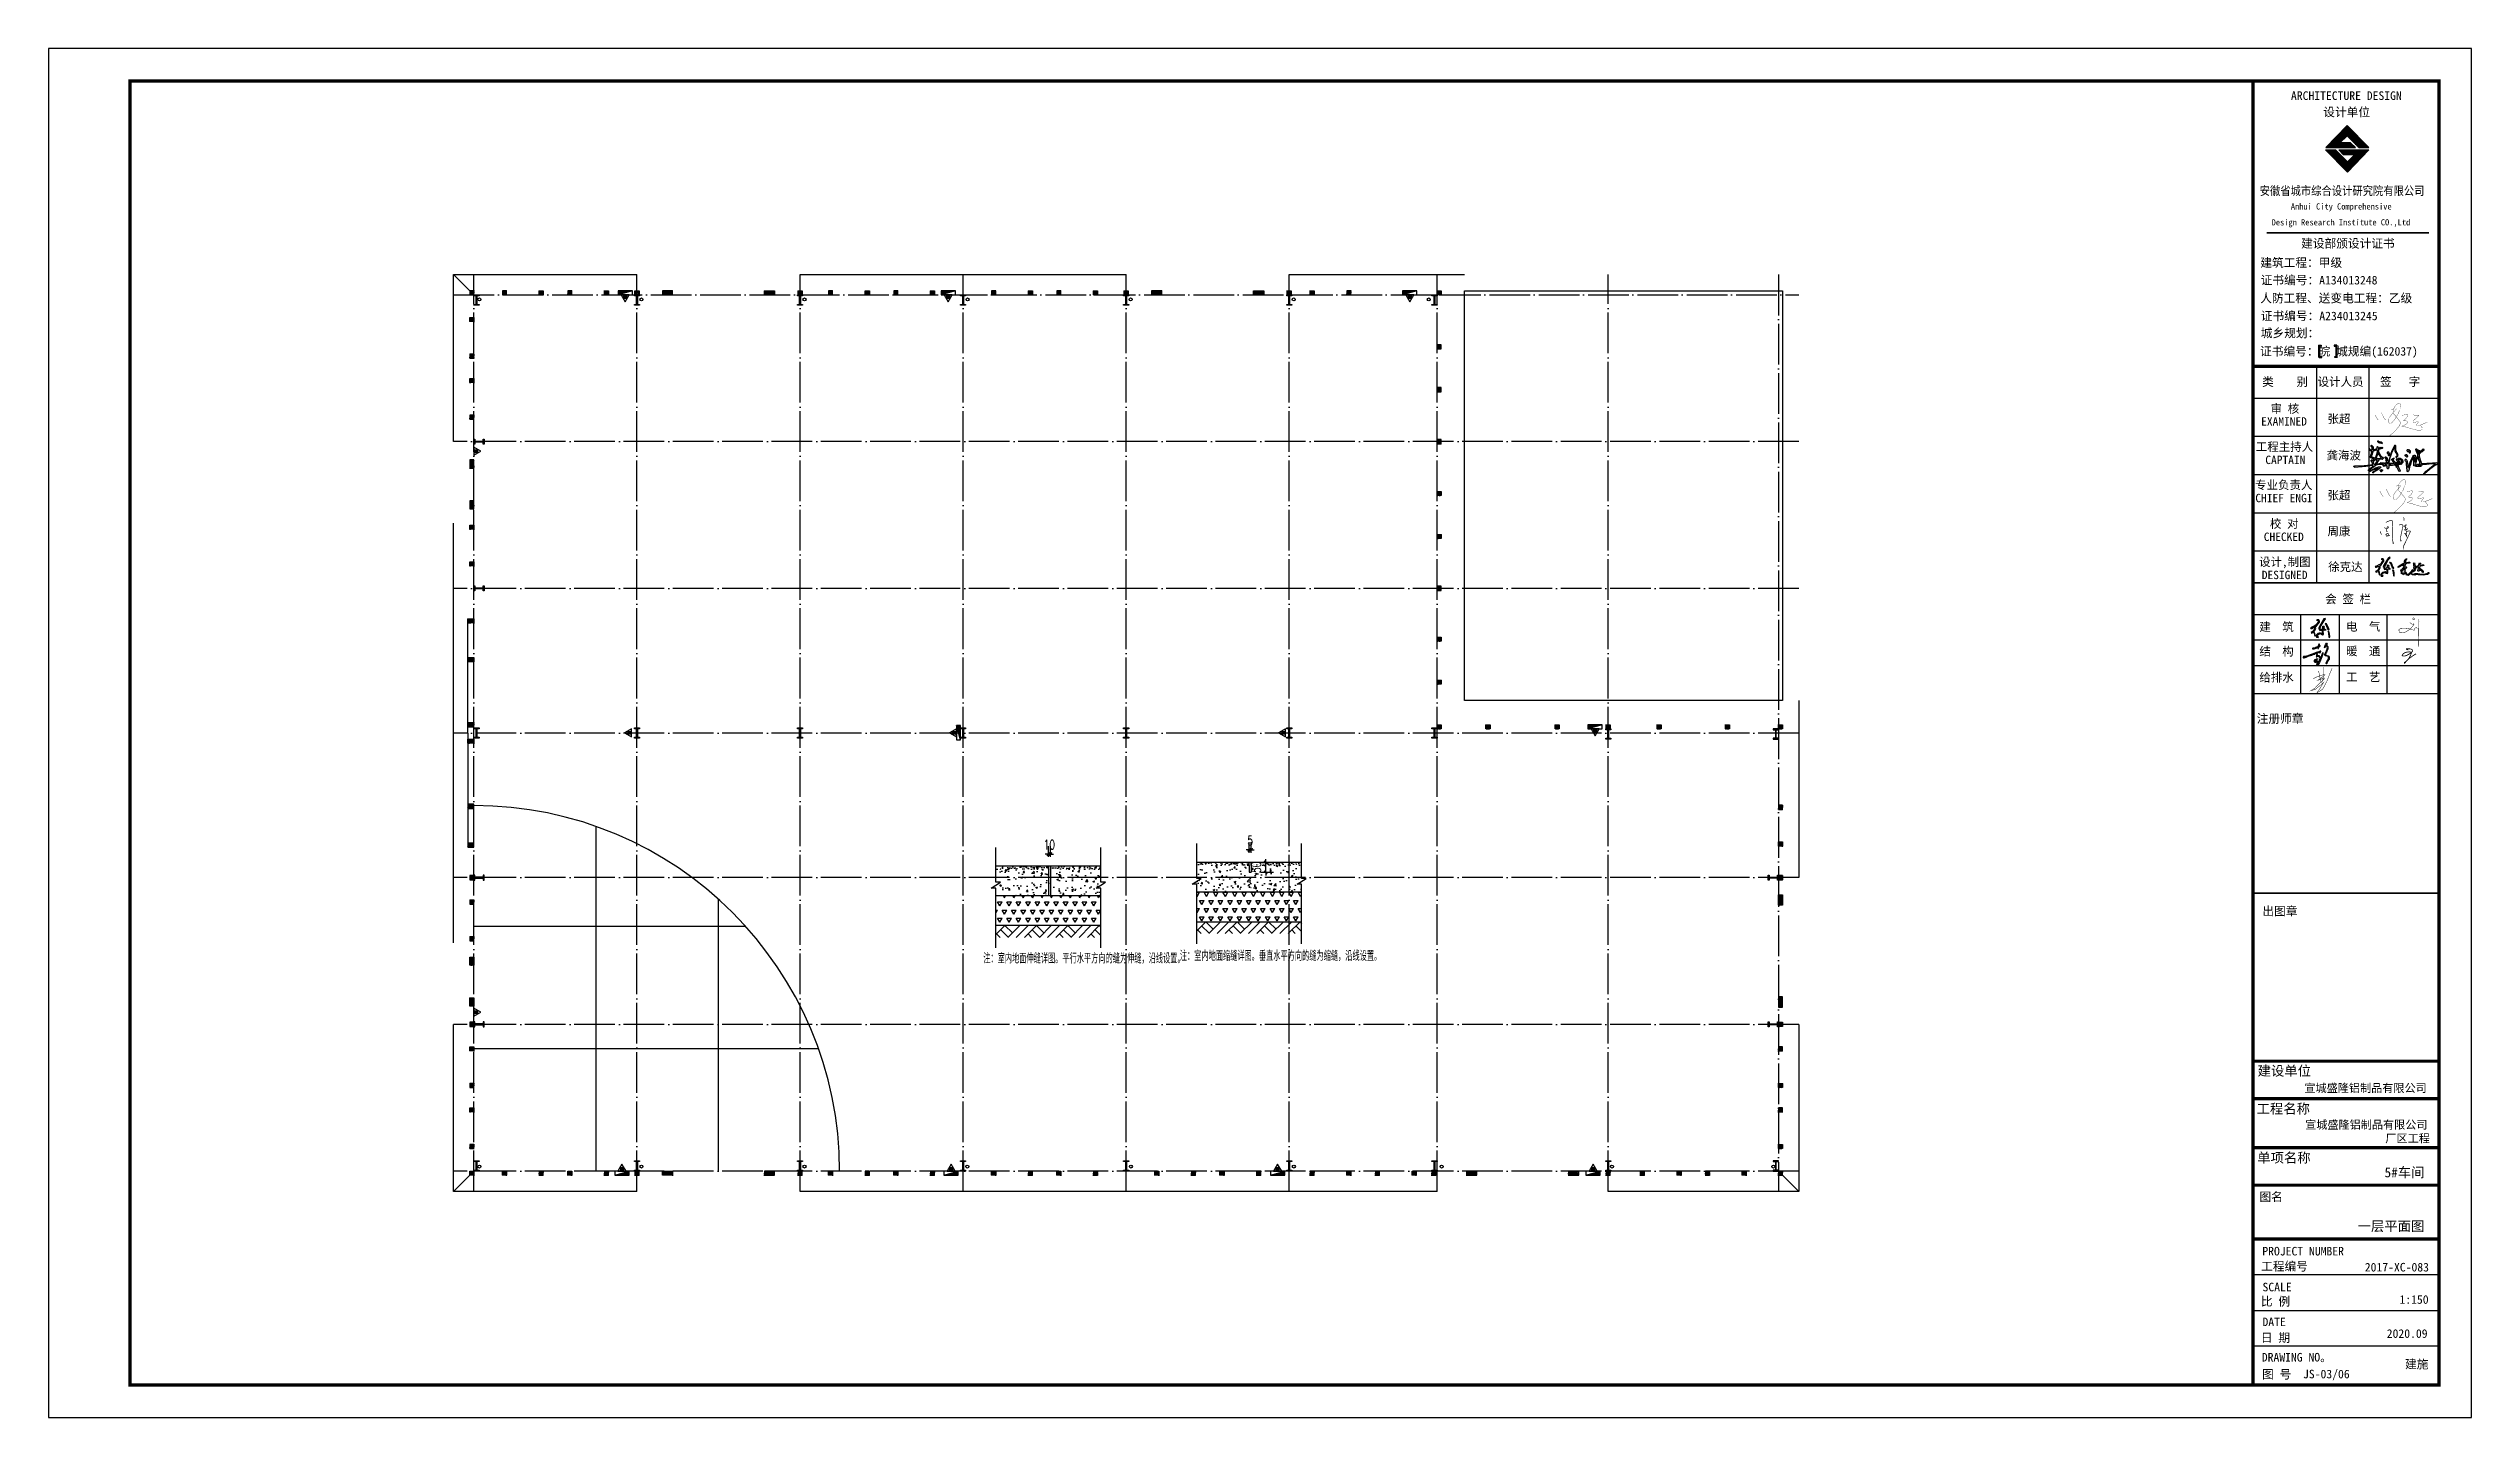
# Model space of a CAD drawing. Extents: x 1169373 to 1413368, y 514619 to 909419.
# Drawn here: x 1236105 to 1354985, y 716219 to 783419 of the extents above; entities that cross this region are included whole.
import ezdxf

# ---------------------------------------------------------------- set-up
doc = ezdxf.new("R2010")
doc.units = 0
doc.header["$LTSCALE"] = 1000
doc.header["$MEASUREMENT"] = 0
doc.linetypes.add('DOTE', pattern=[2.4200000000000004, 2, -0.2, 0.02, -0.2])
for name, color, linetype in [('A_DE_DETAIL_3', 144, 'Continuous'), ('AXIS', 3, 'Continuous'), ('DOTE', 1, 'Continuous'), ('EQUIP_消火栓', 7, 'Continuous'), ('EQUIP_消防', 7, 'Continuous'), ('GZ', 30, 'Continuous'), ('PUB_TEXT', 7, 'Continuous'), ('PUB_TITLE', 4, 'Continuous'), ('VPIPE-消防', 1, 'TG_XH'), ('WALL', 9, 'Continuous'), ('刚柱', 2, 'Continuous'), ('卫浴', 7, 'Continuous'), ('图框', 7, 'Continuous'), ('填充', 8, 'Continuous'), ('散水', 32, 'Continuous'), ('灰度', 8, 'Continuous'), ('签名', 7, 'Continuous'), ('线', 150, 'Continuous')]:
    doc.layers.add(name, color=color, linetype=linetype)
doc.styles.add('DIM_FONT', font='SIMPLEX', dxfattribs={"width": 0.7, "bigfont": 'GBCBIG'})
doc.styles.add('STYLE-黑体', font='simhei.ttf')
doc.styles.add('TG_LINETYPE', font='SIMPLEX', dxfattribs={"width": 0.8, "height": 3, "bigfont": 'HZTXT'})
doc.styles.add('TSSD_REIN', font='Tssdeng.shx', dxfattribs={"width": 0.699999988079071, "bigfont": 'tssdchn.shx'})
doc.styles.add('宋体', font='')
doc.styles.add('黑体', font='simhei.ttf')
doc.styles.get('宋体').set_extended_font_data('NSimSun')
doc.linetypes.add('TG_XH', pattern='A,2,-0.6,["XH",TG_LINETYPE,S=0.1,R=0,X=-0.52,Y=-0.15],0', length=2.6)
doc.dimstyles.new('DIMN120', dxfattribs={"dimscale": 1.2, "dimtxt": 300, "dimasz": 100, "dimexe": 250, "dimexo": 300, "dimgap": 150, "dimtad": 1, "dimdec": 0, "dimzin": 0, "dimdsep": 46, "dimtxsty": 'DIM_FONT', "dimblk": 'ARCHTICK', "dimcen": 0.09, "dimclrt": 7, "dimazin": 2, "dimtfac": 1, "dimtdec": 0, "dimtix": 1, "dimtmove": 2, "dimatfit": 3, "dimldrblk": 'ARCHTICK', "dimfxl": 1, "dimtolj": 1, "dimtzin": 0, "dimarcsym": 0})

msp = doc.modelspace()

# ---------------------------------------------------------------- texts
at = {"layer": 'PUB_TEXT'}
for s, height, style, p in [('宣城盛隆铝制品有限公司', 400.0000022, '黑体', (1346785.354921176, 732190.3399664183)), ('宣城盛隆铝制品有限公司', 400.0000022, '黑体', (1346822.417334609, 730390.6069373359)), ('厂区工程', 400.0000022, '黑体', (1350756.494906552, 729719.1139824261)), ('5#车间', 480.00000264, '黑体', (1350715.457935526, 728012.8330536116)), ('一层平面图', 480.00000264, '宋体', (1349396.077926477, 725374.6682528752, -1.600000008799995e-08)), ('2017-XC-083', 420.7104023139073, '黑体', (1349747.495631339, 723389.0069788444)), ('1:150', 420.7104023139073, '黑体', (1351447.464483966, 721802.8232646066)), ('2020.09', 420.7104023139073, '黑体', (1350823.943643718, 720131.8932597359)), ('JS-03/06', 420.7104023139073, '黑体', (1346716.762516107, 718145.5829098542)), ('建施', 420.7104023139073, '黑体', (1351722.951970275, 718626.8008745956))]:
    msp.add_text(s, height=height, dxfattribs=dict(at, style=style)).set_placement(p)
at = {"layer": '图框', "color": 4}
for s, height, style, p in [('ARCHITECTURE DESIGN', 420.7104023139073, '黑体', (1346124.71596473, 780891.1910644221)), ('设计单位', 420.7104023139073, '黑体', (1347710.823488678, 780085.4227027913)), ('Anhui City Comprehensive ', 302.784001665312, '黑体', (1346120.46180556, 775512.3297626647)), (' Design Research Institute CO.,Ltd', 302.784001665312, '黑体', (1344972.685146819, 774733.1608673561)), ('建设部颁设计证书', 420.7104023139073, '黑体', (1346624.687381272, 773635.3214288641)), (' 建筑工程：甲级', 420.7104023139073, '黑体', (1344334.625667857, 772692.5477557409)), ('证书编号：A134013248', 420.7104023139073, '黑体', (1344638.976277347, 771835.2417417961)), ('人防工程、送变电工程：乙级', 420.7104023139073, '黑体', (1344616.87647595, 770949.2982308079)), ('证书编号：A234013245', 420.7104023139073, '黑体', (1344646.634276439, 770078.6422870982)), ('城乡规划：', 420.7104023139073, '黑体', (1344643.546641703, 769238.1514494541)), ('证书编号：皖 城规编(162037)', 420.7104023139073, '黑体', (1344609.88050104, 768341.9391009082)), ('张超', 412.2961940554849, 'STYLE-黑体', (1347916.420054271, 765028.0508872812)), ('龚海波', 412.2961940554849, 'STYLE-黑体', (1347870.963548906, 763238.1449847597)), ('张超', 412.2961940554849, 'STYLE-黑体', (1347916.420054271, 761279.9036685441)), ('周康', 412.2961940554849, 'STYLE-黑体', (1347916.420054271, 759513.3079154749)), ('徐克达', 412.2961940554849, 'STYLE-黑体', (1347951.262434603, 757763.3355560797)), ('注册师章', 420.7104023139073, '黑体', (1344444.883744933, 750312.8584011617)), ('出图章', 420.7104023139073, '黑体', (1344722.187182899, 740861.9029667516)), ('建设单位', 480.00000264, '黑体', (1344490.485142483, 732998.8512308422)), ('工程名称', 480.00000264, '黑体', (1344437.345029773, 731139.6930484314)), ('单项名称', 480.00000264, '黑体', (1344469.335513725, 728732.9067930687)), ('图名', 420.7104023139073, '黑体', (1344580.102099087, 726841.5768371095)), ('工程编号', 420.7104023139073, '黑体', (1344662.462565406, 723431.284020539)), ('SCALE', 420.7104023139073, '黑体', (1344729.487430115, 722414.4482949871)), ('比 例', 420.7104023139073, '黑体', (1344648.291061922, 721705.7152992311)), ('DATE', 420.7104023139073, '黑体', (1344727.276862391, 720704.6597686518)), ('DRAWING NO。', 420.7104023139073, '黑体', (1344694.101278798, 718969.1363419938)), ('日 期', 420.7104023139073, '黑体', (1344648.291061922, 719925.2135542113)), ('图 号', 420.7104023139073, '黑体', (1344708.040612896, 718129.0425150756))]:
    msp.add_text(s, height=height, dxfattribs=dict(at, style=style)).set_placement(p)
at = {"layer": '图框', "color": 4, "style": '黑体', "width": 0.88}
msp.add_text('安徽省城市综合设计研究院有限公司', height=420.7104023139073, dxfattribs=at).set_placement((1344593.803011187, 776219.4556038518))
at = {"layer": '图框', "color": 0}
for s, height, style, p in [('类    别 ', 412.2961940554849, 'STYLE-黑体', (1344715.10932159, 766851.8413828391)), ('设计人员', 412.2961940554849, 'STYLE-黑体', (1347434.58225457, 766851.8413828391)), ('签   字', 412.2961940554849, 'STYLE-黑体', (1350497.742801042, 766851.8413828391)), ('审 核', 412.2961940554849, 'STYLE-黑体', (1345127.130605908, 765527.3164154846)), ('EXAMINED ', 412.2961940554849, 'STYLE-黑体', (1344663.515510009, 764908.129969861)), ('工程主持人', 412.2961940554849, 'STYLE-黑体', (1344401.717901613, 763659.4597612518)), ('CAPTAIN', 412.2961940554849, 'STYLE-黑体', (1344868.15917994, 763019.1229679185)), ('专业负责人', 412.2961940554849, 'STYLE-黑体', (1344366.66557916, 761785.3861518834)), ('CHIEF ENGI', 412.2961940554849, 'STYLE-黑体', (1344378.764754482, 761145.0493585487)), ('CHECKED  ', 412.2961940554849, 'STYLE-黑体', (1344791.247060277, 759243.6086200763)), ('校 对', 412.2961940554849, 'STYLE-黑体', (1345092.077601643, 759883.9454134096)), ('设计,制图', 412.2961940554849, 'STYLE-黑体', (1344558.565998592, 758009.8718040426)), ('DESIGNED ', 412.2961940554849, 'STYLE-黑体', (1344693.383428826, 757369.5350107063)), ('会 签 栏', 412.2961940554849, 'STYLE-黑体', (1347806.58459654, 756185.2612276423)), ('建  筑', 412.2961940554849, 'STYLE-黑体', (1344575.200157257, 754822.736898448)), ('电  气', 412.2961940554849, 'STYLE-黑体', (1348825.581225534, 754836.3084090044)), ('结  构', 412.2961940554849, 'STYLE-黑体', (1344575.200157257, 753616.2517001723)), ('暖  通', 412.2961940554849, 'STYLE-黑体', (1348825.581225534, 753629.823210721)), ('给排水', 412.2961940554849, 'STYLE-黑体', (1344575.200157257, 752341.7832131806)), ('工  艺', 412.2961940554849, 'STYLE-黑体', (1348825.581225534, 752355.354726218)), ('PROJECT NUMBER', 420.7104023077889, '黑体', (1344719.197392907, 724174.9657738869))]:
    msp.add_text(s, height=height, dxfattribs=dict(at, style=style)).set_placement(p)

# ---------------------------------------------------------------- blocks, each defined once
blk = doc.blocks.new('_ArchTick')
at = {"color": 0, "linetype": 'ByBlock', "const_width": 0.4}
blk.add_lwpolyline([(-0.5, -0.5), (0.5, 0.5)], dxfattribs=at)
blk = doc.blocks.new('*D13')
at = {"layer": 'AXIS', "color": 0, "lineweight": -2}
for p, q in [((1321142.311872724, 939333.3308997045), (1321022.311872724, 939333.3308997045)), ((1321142.311872724, 939231.1975003235), (1321142.311872724, 939633.3308997045)), ((1321142.311872724, 939333.3308997045), (1321217.311872724, 939333.3308997045)), ((1321217.311872724, 939231.1975003235), (1321217.311872724, 939633.3308997045)), ((1321217.311872724, 939333.3308997045), (1321337.311872724, 939333.3308997045))]:
    blk.add_line(p, q, dxfattribs=at)
at = {"layer": 'Defpoints', "color": 0}
for p in [(1321217.311872724, 939333.3308997045), (1321142.311872724, 938871.1975003235), (1321217.311872724, 938871.1975003235)]:
    blk.add_point(p, dxfattribs=at)
at = {"layer": 'AXIS', "color": 0, "lineweight": -2, "xscale": 120, "yscale": 120, "zscale": 120}
blk.add_blockref('_ArchTick', (1321142.311872724, 939333.3308997045), dxfattribs=at)
at = {"layer": 'AXIS', "color": 0, "lineweight": -2, "xscale": 120, "yscale": 120, "zscale": 120, "rotation": 180}
blk.add_blockref('_ArchTick', (1321217.311872724, 939333.3308997045), dxfattribs=at)
at = {"layer": 'AXIS', "color": 7, "insert": (1321179.811872724, 939693.3308997045), "char_height": 360, "attachment_point": 5, "style": 'DIM_FONT'}
blk.add_mtext('\\A1;10', dxfattribs=at)
blk = doc.blocks.new('*D11')
at = {"layer": 'AXIS', "color": 0, "lineweight": -2}
for p, q in [((1312413.327368128, 938926.2868095334), (1312906.137977987, 938926.2868095334)), ((1312413.327368128, 938551.2868095334), (1312906.137977987, 938551.2868095334)), ((1312606.137977987, 938926.2868095334), (1312606.137977987, 939046.2868095334)), ((1312606.137977987, 938551.2868095334), (1312606.137977987, 938926.2868095334)), ((1312606.137977987, 938551.2868095334), (1312606.137977987, 938431.2868095334))]:
    blk.add_line(p, q, dxfattribs=at)
at = {"layer": 'Defpoints', "color": 0}
for p in [(1312053.327368128, 938926.2868095334), (1312053.327368128, 938551.2868095334), (1312606.137977987, 938926.2868095334)]:
    blk.add_point(p, dxfattribs=at)
at = {"layer": 'AXIS', "color": 0, "lineweight": -2, "xscale": 120, "yscale": 120, "zscale": 120}
for p, rotation in [((1312606.137977987, 938926.2868095334), 270), ((1312606.137977987, 938551.2868095334), 90)]:
    blk.add_blockref('_ArchTick', p, dxfattribs=dict(at, rotation=rotation))
at = {"layer": 'AXIS', "color": 7, "insert": (1312246.137977986, 938738.7868095336), "char_height": 360, "attachment_point": 5, "rotation": 90, "style": 'DIM_FONT'}
blk.add_mtext('\\A1;50', dxfattribs=at)
blk = doc.blocks.new('*D12')
at = {"layer": 'AXIS', "color": 0, "lineweight": -2}
for p, q in [((1311978.327368128, 939400.7124474114), (1311858.327368128, 939400.7124474114)), ((1311978.327368128, 939286.2868095334), (1311978.327368128, 939700.7124474114)), ((1311978.327368128, 939400.7124474114), (1312053.327368128, 939400.7124474114)), ((1312053.327368128, 939286.2868095334), (1312053.327368128, 939700.7124474114)), ((1312053.327368128, 939400.7124474114), (1312173.327368128, 939400.7124474114))]:
    blk.add_line(p, q, dxfattribs=at)
at = {"layer": 'Defpoints', "color": 0}
for p in [(1312053.327368128, 939400.7124474114), (1311978.327368128, 938926.2868095334), (1312053.327368128, 938926.2868095334)]:
    blk.add_point(p, dxfattribs=at)
at = {"layer": 'AXIS', "color": 0, "lineweight": -2, "xscale": 120, "yscale": 120, "zscale": 120}
blk.add_blockref('_ArchTick', (1311978.327368128, 939400.7124474114), dxfattribs=at)
at = {"layer": 'AXIS', "color": 0, "lineweight": -2, "xscale": 120, "yscale": 120, "zscale": 120, "rotation": 180}
blk.add_blockref('_ArchTick', (1312053.327368128, 939400.7124474114), dxfattribs=at)
at = {"layer": 'AXIS', "color": 7, "insert": (1312015.827368128, 939760.7124474114), "char_height": 360, "attachment_point": 5, "style": 'DIM_FONT'}
blk.add_mtext('\\A1;5', dxfattribs=at)
blk = doc.blocks.new('sdhfxdhnfdhx')
h = blk.add_hatch(color=256)
h.paths.add_polyline_path([(3050365.930036298, 936899.383212015), (3050615.930036298, 936899.383212015), (3050615.930036298, 936859.383212015), (3050365.930036298, 936859.383212015)])
h.paths.add_polyline_path([(3050510.930036298, 937319.383212015), (3050510.930036298, 936899.383212015), (3050470.930036298, 936899.383212015), (3050470.930036298, 937319.383212015)])
h.paths.add_polyline_path([(3050365.930036298, 937359.383212015), (3050615.930036298, 937359.383212015), (3050615.930036298, 937319.383212015), (3050365.930036298, 937319.383212015)])
for points in [[(3050365.930036298, 937359.383212015), (3050615.930036298, 937359.383212015), (3050615.930036298, 937319.383212015), (3050365.930036298, 937319.383212015)], [(3050365.930036298, 936899.383212015), (3050615.930036298, 936899.383212015), (3050615.930036298, 936859.383212015), (3050365.930036298, 936859.383212015)], [(3050510.930036298, 937319.383212015), (3050510.930036298, 936899.383212015), (3050470.930036298, 936899.383212015), (3050470.930036298, 937319.383212015)]]:
    blk.add_lwpolyline(points, close=True)
blk = doc.blocks.new('4444')
h = blk.add_hatch(color=256)
h.paths.add_polyline_path([(2410802.920437159, -791015.6058896778), (2411313.252262203, -790631.7288226909), (2412093.427333848, -789662.7118736679), (2412504.985430833, -789070.444466304), (2412504.985430833, -788631.7279715457), (2412241.588374306, -788110.7521206127), (2411994.653605788, -788061.3965927146), (2411616.020533192, -788105.2682207389), (2411336.97139005, -788248.6538398286), (2411891.926615026, -788359.5743168897), (2412141.656511102, -788624.9917243287), (2411979.133787802, -789013.2138230766), (2411322.57966653, -789917.3410316797), (2411020.26962788, -790314.8649950034), (2410344.049627587, -790680.5871013374), (2409405.297473083, -791141.7147786771), (2408864.321472846, -791348.4273854824), (2409007.520870448, -791618.7437062927), (2409381.430832088, -791618.7437062927), (2410113.339511915, -791260.9720105806), (2410590.670986709, -791260.9720105807), (2410730.544837133, -791432.4309753397), (2410351.726140087, -792140.6451959382), (2409775.545163002, -792930.3349294034), (2409051.203145461, -793396.4713525632), (2409221.313604353, -793632.2814068223), (2409951.143200689, -793374.5355385512), (2410307.82685485, -793539.0542509002), (2410484.14407518, -794326.2056105952), (2410560.967936437, -794770.4060052244), (2410774.978128934, -794715.5665774527), (2410698.154267678, -794452.3365947901), (2410632.304667269, -793706.5184893465), (2410385.369898752, -793306.1897227399), (2410198.79715185, -793130.7029961258), (2410797.432858366, -792211.1085041442), (2410973.030896051, -791684.6485388206), (2410934.619189607, -791196.5765161649)])
h.paths.add_polyline_path([(2412530.968369883, -790836.8074572969), (2412248.629549023, -791573.1761107983), (2412276.174602994, -791917.2734520484), (2412771.989609788, -791710.8150472986), (2413008.633181254, -791612.2761697134), (2412875.284234731, -791311.6620456416), (2412868.398195423, -791146.4952789379), (2414342.984911644, -788610.0066740343), (2414866.344972407, -787928.693680942), (2415055.528567527, -787701.9370811593), (2414976.1454204, -787475.1804813785), (2414425.239857297, -787667.8750782855), (2413626.426566609, -788913.5080542578)])
h.paths.add_polyline_path([(2415968.619263001, -791762.1035834019), (2416617.051193743, -792226.5182971127), (2416465.750230555, -791794.5045849958), (2416130.727245687, -791151.8843625187), (2415795.329424973, -790269.5322950793), (2415492.727498601, -789740.3155781801), (2415114.475987369, -789594.5110710065), (2414876.632781494, -789713.2356584346), (2415352.149261684, -790226.2518745366)])
h.paths.add_polyline_path([(2414395.183492857, -792307.2904103741), (2414805.85695932, -792393.6931527974), (2415319.198680307, -792231.6879303099), (2414967.964942005, -792096.6836854954), (2414260.093283102, -792075.0829462606), (2414551.88774161, -791734.8724295216), (2414670.766749565, -791324.4594566409), (2414492.448013448, -790892.4457445245), (2414022.335267191, -790779.0422389447), (2413735.944542617, -790919.4467221969), (2413886.826281507, -791183.9562957974), (2414102.970258421, -791119.1542926088), (2414243.463753741, -791410.7635214727), (2414081.355771056, -791551.168004725), (2413876.019262009, -791513.366764693), (2413735.525766688, -791729.3735134937), (2413692.296791957, -791875.1782351835), (2413508.574321906, -792053.383743951), (2412757.474136641, -792355.7932351739), (2412606.173621822, -792431.3957152381), (2412741.26338321, -792577.200222412), (2413519.381789774, -792431.3957152383), (2413713.911279323, -792474.5969791915), (2413703.103811457, -792760.8059696129), (2413746.033724575, -793806.1367354332), (2413740.63043901, -794022.1434842325), (2413492.064506864, -793773.7357338385), (2412989.529805377, -793579.3295097573), (2412432.959558028, -793644.1315129456), (2411908.810369174, -793833.1374985893), (2411487.329434846, -794238.1502330316), (2411184.727956838, -794659.3634682734), (2411195.535424706, -794961.7731740134), (2411325.221452159, -795296.5836668301), (2411498.13690271, -795296.58366683), (2412033.093111064, -795382.9864092536), (2412178.990340318, -795096.7774188273), (2411838.563621514, -795096.7774188272), (2411568.383650371, -794994.1741756068), (2411698.070126194, -794583.7612027248), (2412011.478623698, -794140.9472282493), (2412405.94133673, -793892.5394778559), (2412724.753568165, -793843.9379754649), (2413043.565799605, -793827.7374746678), (2413470.450467874, -794070.7449866271), (2413837.894959601, -794292.1519738616), (2414194.532431836, -794135.5469898125), (2414167.514658905, -793849.3379993781), (2414118.881950242, -792915.1085480462), (2414151.303905473, -792429.0933096153)])
h.paths.add_polyline_path([(2416357.874627385, -793832.998277379), (2416471.928296425, -795062.211731205), (2416626.909466062, -795389.8483631405), (2416841.498501947, -795270.7076136974), (2416841.498501948, -794853.7158487127), (2416752.086254206, -793989.9469168682), (2416644.791736262, -793197.662391781), (2416293.103800943, -792917.6821025265), (2415982.629873517, -792950.0708766797), (2416305.62538056, -793177.9232267562)])
h.paths.add_polyline_path([(2419254.65668027, -790808.0879879212), (2418379.619893394, -791452.1671371338), (2418384.975203557, -791578.7087059185), (2418495.010148135, -791741.0376338081), (2419045.183077618, -791463.5075520459), (2419731.589107343, -791112.6675280831), (2420721.900469938, -790547.134454398), (2420999.606750242, -790395.2784366718), (2420805.736361995, -790793.2462346496), (2420580.812121646, -791193.7596602802), (2420674.742444409, -791353.5427460048), (2421209.196480341, -791039.357800401), (2421507.861733637, -790531.4251963798), (2421576.350877828, -790093.7285130748), (2422116.044096554, -790020.4187853873), (2423101.115828007, -789894.744721343), (2423457.417920804, -789732.4157934535), (2423226.869217698, -789533.4320017219), (2422697.655709663, -789481.0678798739), (2422142.242700721, -789643.3968077641), (2421607.789113158, -789926.1632373551), (2421581.590508987, -789674.8153237774), (2421555.391904818, -789114.5185979059), (2421665.426401028, -788685.1322839141), (2421922.173708304, -788350.0017324757), (2422026.968573352, -788098.6536043794), (2421759.741555386, -788077.7079985435), (2421377.24041005, -788470.4392341782), (2421161.922775789, -789098.8093399002), (2421161.922775789, -789938.8426642776), (2420543.633296187, -790137.8264560087)])
h.paths.add_polyline_path([(2422892.574831205, -794436.6451416548), (2422412.564804594, -794640.355590006), (2422044.338358664, -794541.7859005849), (2421919.404137734, -794305.2190321046), (2421814.196325541, -793956.9396915679), (2421719.589655452, -793647.5785552191), (2421393.365973519, -793582.3752150619), (2421163.223940399, -793536.3760123645), (2421228.978935109, -793240.6673731356), (2421399.941293642, -793010.6715741636), (2421288.158161328, -792859.5316125357), (2421261.856432465, -792570.3940428157), (2421636.658646893, -792195.829566238), (2422057.488998911, -791696.4104786619), (2421801.045236927, -791413.8441929672), (2421518.29974608, -791453.272111639), (2420716.091411141, -791735.8381828174), (2420203.204335543, -792182.6869981907), (2420176.902158311, -792826.6749778908), (2420314.987467857, -793161.8117503079), (2420084.845434736, -793194.6681704371), (2419946.760573558, -792859.531612535), (2419861.279170108, -792406.1115131365), (2419644.181513964, -792708.8717388408), (2419617.879336732, -793096.5787834657), (2419769.115286525, -793339.7171504889), (2419999.257319646, -793641.9972882607), (2419834.87028121, -793845.7077365997), (2419657.332154212, -794062.5609675312), (2419788.841695266, -794239.9860652623), (2420051.860777374, -794331.9844706574), (2420328.030948096, -794075.7035355826), (2420551.597212725, -794003.419196782), (2420452.965169027, -794246.5573492829), (2420374.059534068, -794496.2670003364), (2420531.870803985, -794785.404570057), (2420814.616294832, -794673.6923125848), (2420998.729741951, -794279.413983969), (2421176.267869007, -793911.4207913869), (2421491.89085721, -793963.9912781104), (2421603.673989524, -794443.6967281307), (2421958.749795206, -794949.6873142533), (2422603.146411859, -795074.541925261), (2423083.156438471, -794831.4037727547), (2423773.581641095, -794266.2714158837), (2424398.25229738, -793346.2884345138), (2424681.104948232, -792806.961125813), (2424529.868998438, -792544.1089067123), (2424089.311789308, -793122.383831637), (2423431.764084032, -793884.6553528368)])
h.paths.add_polyline_path([(2420715.984251134, -792761.4422255644), (2420518.720163738, -792873.1544830372), (2420433.238760287, -792597.1594813692), (2420558.172981218, -792360.5926128881), (2420965.852692994, -792124.0255298911), (2421031.777485562, -792085.7709015036), (2421130.239283036, -792255.4516394413), (2420906.673018408, -792472.3048703588)], flags=16)
h.paths.add_polyline_path([(2426876.444942665, -791458.3177542981), (2426892.948032184, -791854.1493969442), (2426851.689635834, -792423.1572089538), (2426645.396308979, -793140.6020746571), (2426785.675932653, -793412.7362083114), (2427082.737821146, -793247.8064823472), (2427478.820936975, -792992.1652354794), (2427767.631504897, -792645.8124677207), (2427957.420845496, -792802.4959648107), (2428337.00042343, -793231.3133810369), (2428609.307453467, -793816.8142943527), (2428865.110945614, -793899.2791573362), (2428889.866252446, -793462.2152977149), (2428518.538443455, -792901.4537145849), (2428023.434997044, -792447.8967536564), (2427694.803422845, -792188.5275191768), (2427190.010369051, -792538.608274551), (2427313.786454837, -792142.7766319057), (2427363.296620131, -791730.4521024682), (2427569.589946987, -791235.6624955313), (2427833.645208077, -791128.4580878454), (2428609.307453465, -791095.4720997487), (2429244.690523549, -790881.0634988935), (2428955.879955627, -790600.6827073279), (2428303.993796023, -790683.147570312), (2427553.086409099, -790749.1195465057), (2427478.820936974, -790435.7527668435), (2427676.862494879, -790262.5765974772), (2427949.169524921, -790039.921338714), (2427751.127967009, -789883.2378416242), (2427313.786454838, -789833.7589667373), (2427214.765675885, -790196.6046212706), (2427090.989590095, -790625.4222520308), (2426901.199801128, -790922.2959303855), (2426529.872440503, -791004.7607933695), (2425778.965053579, -791400.5924360158), (2425597.427033556, -791549.0292751933), (2425539.665099317, -791054.2396682567), (2425391.1337067, -790608.9291507181), (2425267.358069282, -790180.1117344967), (2425374.630617182, -789932.7169310278), (2425085.820049258, -789825.5125233422), (2424904.282029235, -789883.2378416245), (2424929.037336065, -790270.8230408706), (2424929.037336065, -790971.7748052725), (2425094.071818202, -791491.3037423949), (2424995.051039247, -791755.1914326532), (2425044.56120454, -792109.7906438077), (2425234.350993508, -792076.804655711), (2425259.106300339, -792456.1431970512), (2424871.27495346, -793289.0389138353), (2424607.219692368, -793412.7362083113), (2424854.771415572, -793569.4197054006), (2425333.371772463, -793181.8345061492), (2425556.168637204, -792786.0028635031), (2425721.203119345, -792348.9387893697), (2425861.482294647, -791928.367816533), (2426125.537555739, -791697.4661143714), (2426480.361826843, -791606.7545934761)])
h.paths.add_polyline_path([(2428936.384456527, -794931.3815484991), (2430662.725003024, -794692.1669028263), (2431250.261353953, -794235.484436454), (2431308.289618921, -793836.7932888273), (2431047.162202385, -793887.5356659152), (2430459.626299824, -794228.2354947963), (2429748.780166067, -794416.7075488649), (2428501.172693457, -794547.1882841878), (2426644.268662876, -794206.4886698232), (2425607.013594726, -794242.7333781119), (2424939.688323419, -794547.1882841878), (2424359.405673748, -794409.458607207), (2424141.800016397, -794612.4287591076), (2424475.462203682, -794858.8923464381), (2425345.886178189, -794924.1326068412), (2426071.239266095, -794721.1626694571), (2426803.84605526, -794742.9094944304)])
for points in [[(2411336.97139005, -788248.6538398284), (2411891.926615026, -788359.5743168897), (2412141.656511103, -788624.991724329), (2411979.133787802, -789013.2138230766), (2411322.579666536, -789917.3410316671), (2411020.269627881, -790314.8649950029), (2410344.049627586, -790680.5871013363), (2409405.297473083, -791141.7147786766), (2408864.321472847, -791348.4273854824), (2409007.520870448, -791618.7437062927), (2409381.430832088, -791618.7437062927), (2410113.339511915, -791260.9720105806), (2410590.670986709, -791260.9720105806), (2410730.544837133, -791432.43097534), (2410351.726140087, -792140.6451959343), (2409775.545163003, -792930.3349294026), (2409051.203145461, -793396.4713525632), (2409221.313604353, -793632.2814068224), (2409951.143200688, -793374.5355385512), (2410307.82685485, -793539.0542509002), (2410484.144075179, -794326.2056105924), (2410560.967936437, -794770.4060052244), (2410774.978128934, -794715.5665774526), (2410698.154267677, -794452.3365947909), (2410632.304667269, -793706.518489347), (2410385.369898751, -793306.189722739), (2410198.79715185, -793130.7029961258), (2410797.432858366, -792211.1085041442), (2410973.030896051, -791684.6485388211), (2410934.619189607, -791196.5765161648), (2410802.920437159, -791015.6058896778), (2411313.252262203, -790631.7288226914), (2412093.427333848, -789662.711873663), (2412504.985430833, -789070.4444663036), (2412504.985430833, -788631.7279715454), (2412241.588374306, -788110.7521206127), (2411994.653605788, -788061.3965927146), (2411616.020533192, -788105.2682207387), (2411336.97139005, -788248.6538398284)], [(2414976.1454204, -787475.1804813786), (2414425.239857296, -787667.8750782853), (2413626.426566611, -788913.5080542576), (2412530.968369883, -790836.8074572965), (2412248.629549023, -791573.1761107985), (2412276.174602994, -791917.2734520488), (2412771.989609788, -791710.8150472986), (2413008.633181254, -791612.2761697134), (2412875.284234731, -791311.6620456417), (2412868.398195423, -791146.4952789382), (2414342.984911644, -788610.0066740359), (2414866.344972409, -787928.6936809405), (2415055.528567526, -787701.9370811596), (2414976.1454204, -787475.1804813786)], [(2418379.619893394, -791452.1671371338), (2419254.656680273, -790808.087987921), (2420543.633296186, -790137.8264560094), (2421161.922775789, -789938.8426642778), (2421161.922775789, -789098.8093399003), (2421377.240410051, -788470.4392341769), (2421759.741555386, -788077.7079985435), (2422026.968573352, -788098.6536043794), (2421922.173708303, -788350.0017324754), (2421665.426401027, -788685.1322839146), (2421555.391904818, -789114.5185979063), (2421581.590508988, -789674.8153237759), (2421607.789113158, -789926.1632373553), (2422142.242700722, -789643.3968077638), (2422697.655709663, -789481.067879874), (2423226.869217698, -789533.4320017218), (2423457.417920805, -789732.4157934535), (2423101.115828008, -789894.7447213433), (2422116.044096551, -790020.4187853913), (2421576.350877827, -790093.7285130749), (2421507.861733637, -790531.4251963795), (2421209.196480341, -791039.3578004013), (2420674.742444409, -791353.5427460048), (2420580.812121646, -791193.75966028), (2420805.736361996, -790793.2462346517), (2420999.606750243, -790395.278436672), (2420721.900469957, -790547.1344543856), (2419731.58910734, -791112.667528085), (2419045.183077548, -791463.5075520467), (2418495.010148135, -791741.0376338083), (2418384.975203558, -791578.7087059185), (2418379.619893394, -791452.1671371338)], [(2413886.826281507, -791183.9562957971), (2414102.970258421, -791119.1542926087), (2414102.970258421, -791119.1542926087), (2414243.463753741, -791410.7635214727), (2414081.355771056, -791551.168004725), (2413876.019262008, -791513.366764693), (2413735.525766688, -791729.3735134929), (2413692.296791958, -791875.1782351831), (2413508.574321907, -792053.383743951), (2412757.474136641, -792355.7932351741), (2412606.173621823, -792431.3957152382), (2412741.26338321, -792577.2002224119), (2412741.26338321, -792577.2002224119), (2413519.381789774, -792431.3957152382), (2413713.911279323, -792474.5969791915), (2413703.103811456, -792760.8059696176), (2413746.033724575, -793806.1367354329), (2413740.63043901, -794022.1434842327), (2413492.064506865, -793773.7357338388), (2412989.529805376, -793579.3295097572), (2412432.959558028, -793644.1315129455), (2411908.810369174, -793833.1374985892), (2411487.329434845, -794238.1502330326), (2411184.727956839, -794659.3634682732), (2411195.535424706, -794961.7731740128), (2411325.221452159, -795296.5836668301), (2411498.136902711, -795296.5836668301), (2412033.093111063, -795382.9864092534), (2412178.990340317, -795096.7774188273), (2411838.563621514, -795096.7774188273), (2411568.383650372, -794994.174175607), (2411698.070126194, -794583.7612027257), (2412011.478623698, -794140.9472282501), (2412405.94133673, -793892.5394778561), (2412724.753568167, -793843.9379754649), (2413043.565799605, -793827.7374746678), (2413470.450467868, -794070.744986624), (2413837.894959601, -794292.1519738617), (2414194.532431835, -794135.5469898123), (2414167.514658905, -793849.3379993862), (2414118.881950242, -792915.108548044), (2414151.303905474, -792429.0933096152), (2414395.183492857, -792307.2904103741), (2414805.85695932, -792393.6931527974), (2415319.198680307, -792231.68793031), (2414967.964942005, -792096.6836854955), (2414260.093283102, -792075.0829462607), (2414551.887741609, -791734.872429522), (2414670.766749565, -791324.4594566406), (2414492.448013448, -790892.4457445244), (2414022.335267191, -790779.0422389448), (2413735.944542617, -790919.4467221971), (2413886.826281507, -791183.9562957971)], [(2414876.632781494, -789713.2356584346), (2415352.149261684, -790226.2518745362), (2415968.619263001, -791762.1035834021), (2416617.051193743, -792226.5182971125), (2416465.750230556, -791794.5045849963), (2416130.727245686, -791151.884362518), (2415795.329424975, -790269.5322950791), (2415492.727498601, -789740.3155781804), (2415114.475987369, -789594.5110710065), (2414876.632781494, -789713.2356584346)], [(2415982.629873517, -792950.0708766798), (2416305.625380561, -793177.9232267564), (2416357.874627384, -793832.998277379), (2416471.928296426, -795062.2117312049), (2416626.909466062, -795389.8483631404), (2416841.498501947, -795270.7076136973), (2416841.498501947, -794853.7158487125), (2416752.086254206, -793989.9469168657), (2416644.791736263, -793197.6623917813), (2416293.103800943, -792917.6821025264), (2415982.629873517, -792950.0708766798)], [(2419861.279170108, -792406.1115131361), (2419946.760573559, -792859.5316125359), (2420084.845434736, -793194.6681704372), (2420084.845434736, -793194.6681704372), (2420314.987467857, -793161.8117503079), (2420176.902158311, -792826.6749778901), (2420203.204335542, -792182.6869981908), (2420716.091411142, -791735.838182817), (2421518.29974608, -791453.2721116389), (2421801.045236927, -791413.8441929673), (2422057.488998911, -791696.4104786618), (2421636.658646887, -792195.8295662426), (2421261.856432465, -792570.3940428155), (2421288.158161328, -792859.5316125359), (2421399.941293642, -793010.6715741637), (2421228.978935109, -793240.6673731348), (2421163.223940399, -793536.3760123644), (2421393.365973519, -793582.3752150619), (2421719.589655452, -793647.5785552191), (2421814.196325543, -793956.939691635), (2421919.404137734, -794305.2190321045), (2422044.338358664, -794541.7859005849), (2422044.338358664, -794541.7859005849), (2422412.564804594, -794640.3555900059), (2422892.574831205, -794436.6451416546), (2423431.764084036, -793884.655352834), (2424089.311789306, -793122.3838316363), (2424529.868998439, -792544.1089067122), (2424529.868998439, -792544.1089067122), (2424681.104948232, -792806.9611258125), (2424398.252297377, -793346.2884345144), (2423773.581641095, -794266.2714158823), (2423083.156438471, -794831.4037727547), (2422603.146411859, -795074.541925261), (2421958.749795206, -794949.6873142532), (2421603.673989524, -794443.69672813), (2421491.890857209, -793963.9912781103), (2421176.267869007, -793911.4207913869), (2420998.729741982, -794279.4139839341), (2420814.616294832, -794673.6923125846), (2420531.870803985, -794785.4045700572), (2420374.059534068, -794496.2670003369), (2420452.965169027, -794246.5573492883), (2420551.597212725, -794003.4191967819), (2420328.030948097, -794075.7035355829), (2420051.860777373, -794331.9844706574), (2419788.841695266, -794239.9860652623), (2419657.332154212, -794062.5609675312), (2419834.870281237, -793845.7077366118), (2419999.257319646, -793641.9972882606), (2419769.115286526, -793339.7171504886), (2419617.879336732, -793096.5787834658), (2419644.181513964, -792708.8717388411), (2419861.279170108, -792406.1115131361), (2419861.279170108, -792406.1115131361)]]:
    blk.add_lwpolyline(points)
for points in [[(2420965.852692994, -792124.0255298911), (2420558.172981217, -792360.5926128881), (2420433.238760287, -792597.1594813685), (2420518.720163738, -792873.1544830371), (2420715.984251134, -792761.4422255645), (2420906.673018407, -792472.3048703606), (2421130.239283036, -792255.4516394413), (2421031.777485563, -792085.7709015036)], [(2424359.405673748, -794409.458607207), (2424939.688323419, -794547.1882841878), (2425607.013594726, -794242.7333781119), (2426644.268662876, -794206.4886698232), (2428501.172693457, -794547.1882841878), (2429748.780166067, -794416.7075488649), (2430459.626299822, -794228.2354947964), (2431047.162202385, -793887.5356659151), (2431308.289618921, -793836.7932888274), (2431250.261353954, -794235.4844364541), (2430662.725003023, -794692.1669028264), (2428936.384456526, -794931.381548499), (2426803.846055259, -794742.9094944305), (2426071.239266095, -794721.1626694573), (2425345.886178189, -794924.1326068413), (2424475.462203682, -794858.892346438), (2424141.800016397, -794612.4287591076)], [(2425374.630617181, -789932.716931028), (2425267.358069282, -790180.1117344964), (2425391.133706701, -790608.9291507232), (2425539.665099318, -791054.2396682566), (2425597.427033555, -791549.0292751936), (2425778.965053579, -791400.5924360157), (2426529.872440505, -791004.7607933695), (2426901.199801128, -790922.2959303855), (2427090.989590095, -790625.4222520299), (2427214.765675882, -790196.6046212866), (2427313.786454837, -789833.7589667372), (2427751.127967009, -789883.2378416243), (2427949.16952492, -790039.9213387137), (2427676.862494885, -790262.5765974805), (2427478.820936974, -790435.7527668435), (2427553.086409098, -790749.1195465059), (2427553.086409098, -790749.1195465059), (2428303.993796024, -790683.147570312), (2428955.879955627, -790600.682707328), (2429244.690523549, -790881.0634988934), (2428609.307453466, -791095.4720997486), (2427833.645208078, -791128.4580878455), (2427569.589946986, -791235.6624955313), (2427363.296620131, -791730.4521024682), (2427313.786454837, -792142.7766319048), (2427190.010369051, -792538.6082745511), (2427694.803422845, -792188.5275191768), (2428023.434997045, -792447.8967536555), (2428518.538443455, -792901.453714584), (2428889.866252446, -793462.2152977148), (2428865.110945615, -793899.2791573366), (2428609.307453466, -793816.8142943525), (2428337.00042343, -793231.3133810365), (2427957.420845496, -792802.4959648098), (2427767.631504897, -792645.8124677204), (2427478.820936974, -792992.1652354796), (2427082.737821152, -793247.8064823431), (2426785.675932653, -793412.7362083112), (2426645.396308979, -793140.6020746573), (2426851.689635834, -792423.1572089536), (2426892.948032184, -791854.1493969442), (2426876.444942665, -791458.317754298), (2426480.361826843, -791606.7545934757), (2426125.537555739, -791697.4661143713), (2425861.482294647, -791928.3678165332), (2425721.203119342, -792348.9387893648), (2425556.168637205, -792786.0028635031), (2425333.371772463, -793181.8345061494), (2424854.771415573, -793569.4197054006), (2424607.219692368, -793412.7362083112), (2424871.27495346, -793289.0389138352), (2425259.106300339, -792456.1431970506), (2425234.350993508, -792076.8046557109), (2425044.56120454, -792109.7906438078), (2424995.051039246, -791755.1914326536), (2425094.071818202, -791491.3037423948), (2424929.037336065, -790971.7748052726), (2424929.037336065, -790270.8230408756), (2424904.282029235, -789883.2378416243), (2425085.820049258, -789825.5125233422)]]:
    blk.add_lwpolyline(points, close=True)
blk = doc.blocks.new('A$C5036373A')
at = {"linetype": 'ByBlock', "lineweight": 9, "ltscale": 300, "const_width": 100}
for points in [[(933.076531287632, 4219.685361538548), (1518.162470846786, 4475.191285794368), (1762.271406679763, 4479.06276170304), (1913.38646219566, 4467.448856055038), (1967.632892380585, 4413.250542684924), (1990.881362459739, 4250.65586361289), (1934.814900269615, 2341.317088568583), (1983.572805148899, 1373.986374652479), (2122.880228831782, 928.5964474088978), (1955.710985950311, 1019.066190726589)], [(2979.401226407033, 3778.876937476452), (3251.421035900363, 3908.857871209737), (3529.354695176822, 3879.316560060019), (3591.391865730868, 3709.608817334985), (3593.440446931287, 3545.85512315738), (3554.514616939588, 3398.47669398156), (3226.074930159026, 1881.585393547313), (3213.381530835875, 1588.834101200337), (3213.381530835875, 1430.920120296068), (3236.999024249963, 1325.64448107942), (3262.433205046575, 1289.342248478206), (3316.934383968706, 1320.199198397109), (3376.886182476417, 1416.399540503277)], [(3700.673499542871, 5013.667093605269), (3787.621974930284, 4786.323931226274), (3782.07213154796, 4494.289714216022)], [(4107.336656826898, 3984.542862822767), (4062.449037464452, 3704.549350942485), (4028.00388657127, 3373.928545206785), (4148.34562911687, 2570.586199922953), (4185.952005584608, 2016.390597139485), (3889.804647766403, 2500.13765944168), (4153.126097099041, 2500.13765944168)], [(47.05930904962588, 2812.40948098246), (231.1969360777875, 2300.347470811335)], [(681.8574857375352, 3398.281175442273), (900.496564801666, 3257.731276932405), (1080.153512731078, 3254.34455126035), (1222.523495628615, 3276.358268128708), (1271.674951073364, 3322.079325741623), (1310.657082208316, 3386.42763559008), (1320.826406517881, 3477.869750815211), (1275.064725843375, 3548.991512008011), (1222.523495628615, 3574.391954548657), (1149.643616794958, 3464.322848126991), (1012.512427399284, 3109.299031544477), (1006.092982201255, 2848.465553393355), (1066.00966217427, 2805.705727168359), (1192.262467317865, 2833.499640318332)], [(890.4615828240057, 2360.64810313005), (969.3913260841509, 2242.358864797279), (999.7487910062773, 2381.879484802019), (1194.036789483973, 2481.970358696068), (1339.753067060956, 2472.87130699656), (1361.003125275369, 2400.077849240974), (1312.431404374423, 2281.788610908203), (1248.680672294111, 2172.59842427494), (1051.356871580356, 2051.276168708922), (1014.92780218611, 2081.606863120338), (1260.823323800578, 2102.838244792074), (1585.649146112497, 2160.466355341952)], [(4129.886846519657, 2693.807963120285), (4310.771082606749, 2840.32503851084), (4535.274956993177, 2863.415282022906), (4700.351581146359, 2873.311026088195), (4739.9697479686, 2843.62379389233), (4782.889614504646, 2797.443306868197), (4036.952423716546, 1189.397034590598), (3728.538105927058, 560.1954037728719), (3670.180577414692, 343.6326481152792), (3636.834134969511, 197.8692699442618), (3645.170606221654, 2.12989131687209)], [(3800.927997583873, 3662.089720071759), (4062.449037464452, 3704.549350942485), (4028.00388657127, 3373.928545206785), (3781.190266116639, 3599.973297420191), (3778.252015366801, 3696.849470631685)], [(4166.1016718311, 3391.542442343431), (3854.647092309198, 3077.428204447497), (3875.21484756039, 3009.908526463201), (4039.756889572251, 3030.457812082954), (4224.86668683507, 3100.913400629535), (4360.026778781903, 3230.081979630748), (4362.965029531973, 3288.794709046837)]]:
    blk.add_lwpolyline(points, dxfattribs=at)
blk = doc.blocks.new('建筑专业签名')
at = {"linetype": 'Continuous', "const_width": 10}
for points in [[(2864.921015133586, 403.1682381560104), (2864.921015133586, 403.1682381560104), (2864.921015133586, 403.1682381560104), (2934.921015133586, 269.8352381560107), (2981.588015133588, 209.8352381560105), (2981.588015133588, 203.1682381560095), (2991.588015133588, 199.8352381560105), (2998.255015133589, 189.8352381560105)], [(3113.990322901402, 489.8352381560117), (3133.990322901402, 456.5012381560118), (3150.656322901399, 403.1682381560104), (3220.656322901399, 269.8352381560107), (3267.3233229014, 209.8352381560105), (3267.3233229014, 203.1682381560095), (3277.3233229014, 199.8352381560105), (3283.990322901402, 189.8352381560105)], [(3583.989322901398, 479.8352381560094), (3570.656322901399, 476.5022381560102), (3457.3233229014, 339.8352381560107), (3457.3233229014, 333.1682381560104), (3430.656322901399, 299.8352381560107), (3393.989322901398, 223.1692381560104), (3393.989322901398, 199.8352381560105), (3387.3233229014, 196.5022381560104), (3383.990322901402, 143.1692381560104), (3393.989322901398, 113.1682381560106), (3427.3233229014, 76.50123815601069), (3457.3233229014, 63.1682381560106), (3497.3233229014, 69.83523815601166), (3540.656322901399, 109.8352381560105), (3547.3233229014, 109.8352381560105), (3560.656322901399, 129.8352381560105), (3567.3233229014, 129.8352381560105), (3570.656322901399, 139.8352381560094), (3630.656322901399, 203.1682381560095), (3633.990322901402, 216.5022381560104), (3667.3233229014, 256.5022381560093), (3683.990322901402, 293.1682381560095), (3690.656322901399, 296.5012381560109), (3690.656322901399, 303.1692381560106), (3700.656322901399, 306.5022381560102)], [(3700.656322901399, 306.5022381560102), (3727.3233229014, 283.1682381560104), (3767.3233229014, 229.8352381560094), (3773.989322901398, 229.8352381560094), (3787.3233229014, 203.1682381560095), (3833.989322901398, 153.1682381560106), (3853.989322901398, 116.5012381560118), (3853.989322901398, 39.83523815601052), (3837.3233229014, 9.835238156010519), (3837.3233229014, -3.498761843989314), (3827.3233229014, -10.16476184398834), (3827.3233229014, -16.8317618439894), (3820.656322901399, -20.16476184399062), (3813.989322901398, -36.83176184398826), (3773.989322901398, -90.16476184398834), (3773.989322901398, -96.8317618439894), (3763.990322901402, -100.1647618439906), (3697.3233229014, -183.4977618439896), (3550.656322901399, -330.1647618439895), (3507.3233229014, -366.8307618439896), (3500.656322901399, -366.8307618439896), (3483.989322901398, -386.8317618439894), (3477.3233229014, -386.8317618439894), (3470.656322901399, -396.8317618439894), (3463.989322901398, -396.8317618439894), (3443.989322901398, -416.8317618439894), (3393.989322901398, -450.1647618439895)], [(3597.3233229014, 626.5012381560109), (3587.3233229014, 629.8352381560107), (3537.3233229014, 609.8352381560107), (3510.656322901399, 586.5012381560109), (3513.990322901402, 583.1682381560104)], [(3597.3233229014, 626.5012381560109), (3580.656322901399, 559.8352381560094), (3583.989322901398, 503.1682381560104)], [(3583.989322901398, 503.1682381560104), (3597.3233229014, 506.5022381560093), (3660.656322901399, 576.5012381560109), (3683.990322901402, 609.8352381560107), (3693.989322901398, 613.1682381560104), (3690.656322901399, 639.8352381560094), (3607.3233229014, 636.5022381560102)], [(3583.989322901398, 503.1682381560104), (3583.989322901398, 479.8352381560094)], [(3700.656322901399, 316.5022381560102), (3670.656322901399, 343.1692381560106), (3667.3233229014, 353.1682381560104), (3617.3233229014, 406.5022381560102), (3613.990322901402, 419.8352381560107), (3600.656322901399, 433.1692381560092), (3583.989322901398, 479.8352381560094)], [(3607.3233229014, 636.5022381560102), (3597.3233229014, 626.5012381560109)], [(3863.990322901402, 673.1692381560106), (3883.990322901402, 743.1682381560104), (3880.656322901399, 793.1682381560095), (3860.656322901399, 829.8352381560117), (3830.656322901399, 846.5022381560116), (3770.656322901399, 843.1692381560106), (3740.656322901399, 819.8352381560117), (3723.990322901402, 813.1682381560104), (3677.3233229014, 769.8352381560107), (3630.656322901399, 703.1682381560095), (3613.990322901402, 669.8352381560107), (3607.3233229014, 636.5022381560102)], [(3700.656322901399, 316.5022381560102), (3710.656322901399, 339.8352381560107), (3723.990322901402, 353.1682381560104), (3747.3233229014, 403.1682381560104), (3753.989322901398, 406.5022381560102), (3753.989322901398, 413.1682381560104), (3773.989322901398, 439.8352381560107), (3777.3233229014, 459.8352381560107), (3807.3233229014, 519.8352381560107), (3810.656322901399, 536.5012381560118), (3827.3233229014, 559.8352381560094), (3827.3233229014, 573.1682381560104)], [(3700.656322901399, 306.5022381560102), (3700.656322901399, 316.5022381560102)], [(3830.656322901399, 583.1682381560104), (3830.656322901399, 579.8352381560117)], [(3840.656322901399, 609.8352381560107), (3840.656322901399, 606.5022381560102)], [(3853.989322901398, 649.8352381560094), (3853.989322901398, 639.8352381560094)], [(3857.3233229014, 663.1682381560104), (3857.3233229014, 656.5022381560102)], [(3940.656322901399, -50.16476184398948), (3943.989322901398, -36.83176184398826), (3960.656322901399, -33.49776184398957), (3980.656322901399, -23.49776184398957), (3983.989322901398, -16.8317618439894), (4027.3233229014, -3.498761843989314), (4030.656322901399, 3.168238156010602), (4047.3233229014, 6.502238156009298), (4087.3233229014, 29.83523815601052), (4127.3233229014, 69.83523815601166), (4137.3233229014, 86.50123815601069), (4140.656322901399, 116.5012381560118), (4133.990322901402, 133.1692381560104), (4117.3233229014, 149.8352381560094), (4070.656322901399, 166.5012381560107), (3997.3233229014, 166.5012381560107), (3997.3233229014, 186.5022381560104), (4023.989322901398, 203.1682381560095), (4030.656322901399, 216.5022381560104), (4067.3233229014, 246.5012381560109), (4103.989322901398, 289.8352381560107), (4133.990322901402, 339.8352381560107), (4147.3233229014, 376.5012381560109), (4147.3233229014, 399.8352381560094), (4127.3233229014, 413.1682381560104), (4040.656322901399, 403.1682381560104), (3993.990322901402, 389.8352381560094), (3953.990322901402, 369.8352381560107), (3927.3233229014, 369.8352381560107)], [(4647.3233229014, -6.831761843989398), (4557.3233229014, -26.83076184398965), (4517.3233229014, -26.83076184398965), (4493.990322901402, -10.16476184398834), (4493.990322901402, 13.16923815600921), (4573.990322901402, 116.5012381560118), (4573.990322901402, 139.8352381560094), (4553.990322901402, 143.1692381560104), (4457.3233229014, 109.8352381560105), (4407.3233229014, 99.83523815601052), (4377.3233229014, 99.83523815601052), (4363.990322901402, 106.5022381560104), (4353.989322901398, 119.8352381560105), (4353.989322901398, 146.5022381560104), (4370.656322901399, 173.1692381560104), (4390.656322901399, 193.1682381560106), (4407.3233229014, 199.8352381560105), (4413.990322901402, 213.1682381560117), (4463.989322901398, 253.1682381560104), (4573.990322901402, 359.8352381560107), (4580.656322901399, 373.1682381560095), (4577.3233229014, 383.1692381560106), (4427.3233229014, 379.8352381560107), (4383.990322901402, 393.1692381560106), (4363.990322901402, 406.5022381560102)], [(4647.3233229014, -6.831761843989398), (4660.656322901399, 6.502238156009298), (4713.989322901398, 23.1682381560106), (4727.3233229014, 33.1682381560106), (4780.656322901399, 49.83523815601052), (4803.990322901402, 66.50223815601043), (4873.989322901398, 89.83523815601052), (4883.990322901402, 99.83523815601052), (4920.656322901399, 116.5012381560118)], [(3940.656322901399, -50.16476184398948), (3860.656322901399, -53.49776184398957)], [(3940.656322901399, -50.16476184398948), (3950.656322901399, -56.8317618439894), (3983.989322901398, -56.8317618439894), (3997.3233229014, -63.49776184398957), (4057.3233229014, -73.49776184398843), (4067.3233229014, -80.16476184398948), (4160.656322901399, -103.4977618439896), (4397.3233229014, -176.8317618439894), (4503.989322901398, -200.1647618439895), (4550.656322901399, -203.4987618439893)], [(4550.656322901399, -203.4987618439893), (4550.656322901399, -210.1647618439895)], [(4550.656322901399, -203.4987618439893), (4557.3233229014, -203.4987618439893)], [(4557.3233229014, -203.4987618439893), (4663.990322901402, -200.1647618439895), (4703.990322901402, -186.8317618439894), (4717.3233229014, -173.4987618439893), (4720.656322901399, -130.1647618439895), (4710.656322901399, -103.4977618439896), (4697.3233229014, -90.16476184398834), (4693.989322901398, -76.83076184398965), (4653.989322901398, -23.49776184398957), (4647.3233229014, -6.831761843989398)], [(4557.3233229014, -203.4987618439893), (4557.3233229014, -210.1647618439895)]]:
    blk.add_lwpolyline(points, dxfattribs=at)
blk = doc.blocks.new('新块.dwgASFDFDD')
at = {"layer": '签名'}
h = blk.add_hatch(color=256, dxfattribs=at)
h.paths.add_polyline_path([(95269.71835374145, 23100.43863271025), (95293.62886596005, 23097.22326815536), (95306.96254325402, 23092.16941545147), (95317.9984943401, 23086.19688716071), (95321.6778598366, 23078.84634548926), (95322.59823756141, 23070.1177904366), (95323.05735372193, 23062.30791097198), (95323.05735372193, 23060.4705597976), (95327.19583537988, 23064.14526214625), (95333.17292708636, 23073.33315496915), (95340.0703965124, 23083.90019819292), (95337.31140874058, 23095.84411780001), (95334.08933951496, 23100.67310026608, 0.161293205481779), (95315.49809978995, 23115.17850663443), (95307.88292097906, 23117.89574281452), (95278.45443321601, 23126.62429786706), (95239.3182888336, 23136.19210312341, -0.05592657890964257), (95231.46680981515, 23139.0715472108), (95214.71024418331, 23147.4414065624, -0.03678595549112873), (95209.9748084133, 23150.25930634851), (95200.56722760526, 23156.83896428288, 0.1169669858462506), (95184.47733152215, 23163.2178925426, 0.1251605607208714), (95182.6588809744, 23162.88621079951), (95172.98927807726, 23158.45806968468, 0.08922497481959163), (95171.8989870518, 23157.70022501785, -0.04592390735310811), (95172.4275632241, 23158.13969990099), (95166.5931817959, 23154.13247801096, 0.1952754297874179), (95165.0392071607, 23151.77743111888), (95164.4321050311, 23148.74467788078, 0.2938718881595713), (95165.91483907925, 23144.96763212036), (95172.23554941558, 23140.40670562268), (95178.67175728036, 23138.11001665506), (95185.56922670954, 23131.21881277696), (95187.91799775453, 23114.79784534092, 0.04044210468014862), (95187.8690983199, 23114.19418163237, 0.7419199459265426), (95194.73858221178, 23112.11304499343), (95197.0642939565, 23115.59905384702), (95207.18201272085, 23118.81441840169), (95217.29758608225, 23116.97706722748), (95225.11328783236, 23111.46387673053), (95233.9185390611, 23103.92358178436, 0.1462264116508198), (95235.88132664666, 23103.05230195378), (95252.70316554757, 23100.89797050389)])
h.paths.add_polyline_path([(95548.01315444824, 22693.89558673976, -0.2240506106962127), (95555.00824794197, 22679.50505279843), (95555.383478896, 22647.26052026311, 0.2527345291372389), (95564.03057684726, 22631.6825131746), (95571.71331271878, 22626.76941762853), (95579.0780482759, 22627.50531320798, 0.4053945701642467), (95595.91868433426, 22647.4623759329), (95594.63330443332, 22665.95731738175), (95608.89463502297, 22670.02879073762), (95612.96930372354, 22672.06452463369), (95599.21730672207, 22679.6985323074), (95596.67063878395, 22689.87720735115), (95597.08183650742, 22708.3665824004, 0.1161128585892073), (95595.29940820136, 22716.77229575871), (95585.96621330292, 22736.58978355187, 0.06297739218287375), (95583.4435636357, 22740.56091990729), (95572.55916247668, 22753.70259344159, 0.230473808937922), (95557.61270124966, 22760.48580100207), (95543.69998512836, 22760.11007683771), (95539.27637436916, 22758.94687949459, 0.1419430283433998), (95530.32113053126, 22753.58938505442), (95518.27042310999, 22740.6450383116, 0.1752927274644223), (95513.27283825527, 22728.90984406555), (95513.13998959912, 22726.52044529829), (95514.66799036192, 22719.90430457261), (95515.68665753701, 22719.90430457267)])
h.paths.add_polyline_path([(95518.38077787601, 22528.9521671274, 0.09798700057503928), (95516.56243459904, 22536.00053082698), (95511.26241627405, 22547.03357207577, 0.1155470036922888), (95505.8990498432, 22553.6945341003), (95485.87242786656, 22569.32806957001), (95463.11805119645, 22580.32961090165), (95452.26764674496, 22580.52941313607), (95442.56572625274, 22575.19555976393), (95433.7575785357, 22557.59308361867), (95441.32853045757, 22543.04497693456, 0.1124279817177978), (95446.71671633166, 22536.69644705718), (95457.97996996052, 22528.25563264964), (95467.8655219156, 22521.96975648962, -0.1907105600991554), (95475.96889787575, 22510.79782644752), (95484.17060244502, 22478.76175616006, -0.2188273018312321), (95481.36306346813, 22463.35338303261), (95468.25614229694, 22444.64388625952), (95472.37257621787, 22438.70258623129, 0.1150331490111418), (95478.68441230757, 22432.98745167465), (95489.84845104511, 22426.79006911174, 0.1443099511580794), (95500.19506304082, 22424.47501122009), (95505.69074543263, 22424.84110407339), (95512.02142110979, 22438.75766060059, 0.06473697808624941), (95513.43931219669, 22443.38009617967), (95519.3719409114, 22478.2893036477, 0.04210892238728667), (95519.6369743857, 22481.43072252133), (95519.6369743857, 22506.98597791418)])
h.paths.add_polyline_path([(95343.27632040845, 22082.45781861554, 0.1336978829345175), (95345.57564173685, 22085.65792147175), (95349.6303442847, 22096.52151129366), (95349.19786499534, 22108.40543506294), (95349.19786499534, 22112.94293373683), (95345.52177130664, 22115.10364765523), (95337.30461548467, 22115.53579489014), (95322.16775157698, 22115.31971849082), (95315.19057291339, 22115.98369290214, -0.2967614904878648), (95308.78652512934, 22121.07657694758), (95307.24712731224, 22125.69114641286), (95303.57103362342, 22125.69114641286), (95300.16091891448, 22120.40961789992, -0.1110354792982699), (95297.81313126115, 22118.10413341143), (95292.97522198188, 22115.10364765557), (95284.46051636036, 22105.69050800754, -0.1596621619160552), (95280.40436998184, 22103.37447259948), (95274.37850402866, 22102.13936970755), (95259.24164011958, 22103.43579472054), (95259.07199049543, 22102.64059173118), (95258.72610176308, 22095.38243659097), (95259.41788909235, 22089.16116552579), (95264.60635818075, 22083.63114309066), (95272.56199631421, 22075.6817393204), (95277.05866820842, 22076.02736363595), (95281.5553302383, 22079.48362904834), (95285.36020493903, 22078.10112622171), (95289.16507963964, 22073.26235241909), (95290.54867402697, 22065.65857852716), (95289.57482524903, 22046.84565533826, 0.2255799774604602), (95292.0351182128, 22040.89445578621), (95300.57970374182, 22033.16970368242), (95304.38456857798, 22033.86095231376), (95313.03201376961, 22045.26662149734), (95323.12948453601, 22054.34721909021, 0.121444284303107), (95325.1468730605, 22057.3172253177), (95329.95991860912, 22070.30225041287, -0.1342738999979997), (95332.26515794243, 22073.51826406678)])
h = blk.add_hatch(color=256, dxfattribs=at)
h.paths.add_polyline_path([(95689.50761464331, 22500.11010063009, -0.2311782055276303), (95691.27039622283, 22502.8900691102), (95725.37017978402, 22523.85809179535), (95758.14488874376, 22541.09441569174, -0.2745511683286584), (95761.96936203726, 22540.89634916594), (95766.36595733347, 22537.96758290421, -0.290357253843386), (95767.99641110946, 22534.29666218464), (95765.02573407977, 22514.26032341621, -0.2827125403827819), (95762.50130009255, 22511.25246160256), (95754.87606239342, 22508.7127104823, 0.129739740221294), (95738.86247904215, 22498.23133862717), (95737.91427895916, 22495.68654425407), (95736.65583331906, 22486.23894718278, 0.07072954778975643), (95737.52494846715, 22475.71816377778), (95738.91654457967, 22469.59994012932, 0.1184184245499628), (95746.68358541571, 22453.89890021191), (95772.91700731101, 22422.44348282559), (95794.8616961817, 22396.8614247631), (95803.04935728083, 22387.04393472878, -0.1916955301974415), (95803.91213958035, 22384.40803120472), (95803.3688498931, 22375.72219168697, 0.4651275412503615), (95807.51644332462, 22371.76001493493), (95845.15160365135, 22375.84758320998), (95894.07785292447, 22386.80521117436, 0.448339935435152), (95896.79931763152, 22391.69893205521), (95895.50822471746, 22395.40266426071), (95889.34449224232, 22402.00148482388), (95885.49179297336, 22406.67609566514, -0.1574910277484803), (95882.94663231377, 22413.10627587466), (95882.68145337608, 22417.21332099906, -0.2469299619419474), (95886.94913131837, 22426.77762195666), (95887.1640203027, 22426.94679577183, 0.4405786938268958), (95888.3896815395, 22443.50469513366), (95875.25595805142, 22457.43160203681), (95859.59683472489, 22467.98411748651, -0.1702936489273743), (95855.1466327617, 22473.95547875401), (95852.61662538408, 22482.04516374343, -0.1023720616013528), (95852.16568643902, 22486.5817718046), (95853.53940760728, 22499.62187382428, -0.3737341143284585), (95864.33162431617, 22509.68628722301), (95864.57500218903, 22509.69485668896, 0.2541029773828851), (95873.82688131242, 22515.15140734706), (95879.78153292299, 22525.35949339194), (95881.0067034841, 22523.77436191193), (95883.57541857357, 22512.27339566976), (95884.22566394613, 22509.68860311946, 0.3316468624453769), (95894.64745161624, 22501.19380541751), (95896.3972625332, 22501.11778668), (95904.11872713326, 22501.11778668, 0.2633545563283344), (95913.76351753203, 22506.57636905013), (95914.44819758215, 22507.7166072434), (95916.36111583654, 22518.86653585878, -0.1849748707915159), (95920.46957585041, 22525.78742172057), (95924.9559056519, 22529.33631522581, -0.1495980046566719), (95931.08945651352, 22531.73128152685), (95950.99033992097, 22533.23206084984), (95993.25595235685, 22532.35221551161), (96008.22502116766, 22528.39291983517), (96022.75381773547, 22522.67393904657), (96034.64103017305, 22515.19527314481), (96050.05036136054, 22498.03833634267), (96074.42655016307, 22473.37340119411), (96082.35135187814, 22463.69513029256), (96083.67214887589, 22450.4974836022), (96087.63454973348, 22437.73975679895), (96092.04750163958, 22392.33192686015), (96088.96563540201, 22373.41529938078), (96072.67576959368, 22372.09553971922), (96070.03416573652, 22363.29710859805), (96066.5120272541, 22351.85914701433), (96052.8637653056, 22339.54134009848), (96043.61815672799, 22322.82432318246), (96029.96988491528, 22306.54722615413), (96020.72428620234, 22303.4677758161), (96013.6800191073, 22312.70612683019), (96008.39682125195, 22316.22550261929), (95993.8680148191, 22314.46581194282), (95991.96959231922, 22305.09746790701), (95971.71731578885, 22300.25833245617), (95920.64637688186, 22296.29903677991), (95911.40076830448, 22292.77966655465), (95920.31618256471, 22267.82660357642), (95923.83742337546, 22240.38247504178), (95935.0302343918, 22208.96134120133), (95981.21716205217, 22111.03179596493), (95992.48226010695, 22087.39362986723), (95993.60877583083, 22066.00671768805), (95958.68695608515, 22051.37356724986), (95940.66279328265, 22062.62983681774), (95917.00607158628, 22117.785557708), (95895.81852997397, 22166.86361522676, 0.1192392042750974), (95885.21773257828, 22180.95692610927), (95873.07217537425, 22190.95130989258), (95861.80706745759, 22201.08195250365), (95862.11101083318, 22205.00146256818, 0.2670552265653304), (95846.03107886482, 22238.7589142028), (95835.0275517276, 22246.35694074631), (95822.62300559517, 22267.60520260432), (95811.99053748196, 22280.00001831225), (95810.14874398662, 22281.31455407647, 0.2259424908256817), (95800.62368610292, 22283.00314636098), (95781.13071850548, 22277.62998905027, -0.04772534784385588), (95779.02016123896, 22277.25989617046), (95689.71717390767, 22270.26123533654), (95624.9934057896, 22268.74122833513), (95616.3551763543, 22267.43452944211), (95617.28930507984, 22270.3902839137, -0.3028535298875872), (95627.02312436898, 22278.2062087626), (95717.1843831999, 22286.19742616627), (95781.85342650546, 22295.6747851324, 0.07962210072771587), (95785.25013917359, 22296.74200212944), (95795.61342129472, 22301.91957816365, 0.4478314503102397), (95798.54828587372, 22312.71850177232), (95792.454346749, 22322.0864393707, 0.1019565418254984), (95790.3254787405, 22324.23865432455), (95780.97918201576, 22330.46463466121), (95757.05612876383, 22327.80860192922), (95651.61750636436, 22318.95516134263), (95626.80841410067, 22318.95516134263), (95597.5691366531, 22314.52843826765), (95585.1645905209, 22310.10172075644), (95576.30420042668, 22297.70689948474), (95575.51068782015, 22198.59561857977, -0.1505997504558044), (95568.83625586773, 22177.53914883203), (95567.4438103321, 22175.529416056), (95561.23353284656, 22163.73914243851, -0.07538958750010553), (95554.56085335801, 22154.68846416823), (95543.80117985746, 22143.93722647079, -0.258442158744868), (95536.81476709608, 22141.93438339361), (95531.94062510016, 22143.0583043698, -0.1723635689198432), (95527.70742655266, 22145.75972264481), (95524.22994633415, 22150.22726278089, -0.1164919081410558), (95522.79420399526, 22153.3620866799), (95519.59771368641, 22169.33200263849), (95517.09293085709, 22236.90809884958, 0.2576537842245205), (95513.3576332198, 22243.11995806405), (95508.7590479867, 22245.78398442932), (95507.73739831126, 22255.48207800224, 0.1379316063281716), (95506.23462976515, 22259.25446640002), (95500.65338978835, 22266.54728726565, -0.1308824310508715), (95499.17524113646, 22270.1134246143), (95496.57999976177, 22289.56244108349, 0.3758725715659115), (95489.1458926571, 22296.07044735609), (95457.06792060717, 22296.07044735609, 0.1537848003665919), (95452.76921680872, 22294.71627078776), (95429.85296390287, 22278.68746935704), (95420.97915744106, 22273.19846901513, 0.2980990330862865), (95417.50007403456, 22265.75861397549), (95418.53243724047, 22262.88475449901), (95463.6885424396, 22259.13586414745, -0.4493861250860828), (95467.05247961823, 22254.64853837306), (95466.51011641533, 22251.99218608846), (95418.86040031607, 22251.99218608846, 0.210127666374108), (95413.33372725418, 22249.5622832143), (95408.72849811765, 22244.5423407593), (95406.74032077868, 22243.67319511191, -0.3409187875592414), (95393.40680908482, 22247.00689234445), (95391.51893542346, 22249.39632169495, 0.2107581948369854), (95386.16802755371, 22252.22771116346), (95376.79521603405, 22252.89667425654, -0.2019034878970767), (95369.01083784318, 22256.847957302), (95362.44497598859, 22264.60152763088, -0.2593175918972508), (95360.32432967785, 22275.32793387678), (95361.34043724812, 22278.47539888567, -0.2644118273255113), (95375.00880376273, 22290.99431679293), (95386.36142133956, 22293.58716557978), (95387.26315100305, 22295.61446582829, 0.4254703936296891), (95385.22857489949, 22300.62064738979), (95380.73493555957, 22302.41669359233, 0.08024374493045736), (95372.64789602684, 22303.5474096965), (95354.67472265929, 22302.89947641385), (95250.07529277843, 22301.68691481568), (95168.06267134938, 22294.85788575787), (95131.15163760784, 22292.51616593322, 0.1458835672032013), (95127.13068309322, 22291.03434905095), (95074.09366762685, 22251.31431843713), (95030.60212506494, 22222.13575339154), (94977.16965510324, 22181.78241200576), (94906.96187756013, 22133.97923085641), (94885.4467103181, 22117.3831880074, 0.1517835965640484), (94881.60835604556, 22111.92040523014), (94879.62696104054, 22105.76088048634), (94879.62696104054, 22100.73774667282, 0.1212984770999079), (94880.91303659393, 22095.51446134411), (94884.13118913979, 22091.80628204893), (94890.47804614238, 22090.17467600509), (94897.151282907, 22090.32622174791, 0.1086890606620277), (94912.80539274833, 22094.14433265972), (94923.37039354269, 22099.32309904392), (95000.41156477446, 22134.68282003107), (95093.24966311827, 22177.16413227399), (95172.20544453908, 22209.24185772974), (95205.1759779437, 22216.17757854355), (95254.63179284777, 22218.77847384883), (95266.56059387384, 22218.15113482613, -0.1487279606462967), (95274.76830891927, 22215.17522310198), (95282.16538708401, 22209.63176548143, -0.1164497551545096), (95286.58420942107, 22204.34078931529), (95291.94056445663, 22193.63647477084), (95275.15897726954, 22191.05671790871, 0.1879528355035817), (95265.72863961174, 22185.60577884619), (95247.03043887392, 22162.2513463581, 0.1025249573914407), (95244.26921620476, 22156.82608875586), (95239.88181452197, 22140.75158130983), (95220.00530282501, 22140.75158130983, 0.1441909647664907), (95211.87529459258, 22138.35725329258), (95120.14668474172, 22079.1970312678), (95033.29555008083, 22028.14818129689, 0.06349124032302488), (95030.29398052441, 22025.82732397068), (95014.28006919625, 22009.82597066095, -0.08059177252470753), (95010.38162542356, 22007.01822134515), (95005.37159383658, 22004.51516896067, -0.1789048625860657), (94995.03225260915, 22003.38086993282), (94991.15102266928, 22009.68714429706), (94986.96941617841, 22022.07760749117, -0.2794501495498423), (94990.11668165214, 22037.30831058352), (94995.20568489679, 22042.78448030353), (95019.11491924163, 22049.95162169507, 0.07338117033413383), (95023.08129238477, 22051.80797648639), (95139.2349012699, 22128.61406432127), (95180.07654035336, 22156.93094019813, 0.06754984286987377), (95183.05286855053, 22159.65478181245), (95189.21937431162, 22167.05412586039), (95189.5814013615, 22169.10606159165, 0.3053414258964828), (95177.78087412054, 22174.89924365643), (95173.0730862614, 22174.56323696894), (95094.98495642701, 22139.88461620733), (94957.70822518447, 22080.83723340911), (94918.026886723, 22065.77015076298, -0.05263728903994278), (94910.41312960489, 22063.76339310064), (94887.25908750785, 22060.20402451995, -0.09059550685244756), (94873.78573472262, 22060.58361789328), (94858.14013609104, 22063.89978132816, -0.08503820948984159), (94846.37250478147, 22068.57990581123), (94839.83260765672, 22072.57337505545, -0.1810636371142929), (94834.96852708107, 22078.7847002481), (94832.05211101263, 22088.01278388745, -0.1472022545598696), (94831.96264872723, 22094.49577794736), (94835.55271738244, 22107.05117947562, -0.1094267443493854), (94837.87058130861, 22111.32959702809), (94858.0870555559, 22134.63800488273, -0.04801777115071204), (94859.64914996864, 22136.1237571144), (94923.00238860562, 22185.74006079196), (94977.66407357226, 22223.01957685838), (94994.63776112231, 22236.44654135167, 0.2981557587097329), (94997.2374247919, 22244.23876156716), (94994.14934520668, 22255.96426741628), (94988.07582355884, 22262.8999882302), (94967.25232358498, 22264.63391843368), (94734.50280519959, 22236.07248084847), (94605.89811133931, 22222.17760442337), (94323.47287243628, 22199.15795997484, -0.2916436335747871), (94316.34391465993, 22202.92590330727), (94297.01619835012, 22236.91601671686), (94297.01619835023, 22239.70012082777, -0.3838423740484606), (94303.73167160281, 22247.15897581913), (94346.47200338868, 22251.65442901012), (94675.30978449655, 22266.39284130337), (94901.11019858823, 22290.74441671063), (94981.80126345681, 22296.81317242293), (94985.0223078864, 22305.52647158509), (94982.58866735804, 22338.35486167425), (94968.3304440853, 22381.06279931101), (94955.23106249468, 22397.42419373116), (94936.82137953932, 22421.62846536376, -0.1016189339080827), (94933.55579920311, 22428.42851812707), (94931.13034331484, 22438.12273769209, -0.109255866658484), (94930.90756984707, 22446.2172037515), (94933.42200068128, 22459.28199916065, -0.2807519731345257), (94946.54730699351, 22473.72765901469), (94949.50441915798, 22474.5967158057, -0.126757942250092), (94958.85562591022, 22474.91167222516), (94967.98479997937, 22472.88455728418, -0.1547395846202781), (94977.78934401146, 22467.19840520679), (94993.5488865336, 22449.87649976951, -0.08155686286983044), (94996.85572011035, 22444.77876951604), (95001.84433472669, 22433.3851587848, -0.09344265770209563), (95003.4035443227, 22426.61484626308), (95004.35376318987, 22402.87799187202), (95011.99506911798, 22358.15684823459), (95023.19611875061, 22313.38780921139, 0.3909306728385688), (95031.70390366053, 22307.81005980889), (95065.48424020864, 22313.43570459727), (95092.60983872286, 22327.4897980399, 0.1711340277988999), (95096.02358381741, 22331.12653937098), (95106.96562511171, 22355.97532564041), (95139.71409881802, 22406.15027298126), (95155.2954863545, 22437.2886068637, 0.1165133660966603), (95156.0883356717, 22440.64481450315), (95156.0883356717, 22463.42556238337, 0.1071380379501981), (95155.4151648779, 22466.5311062953), (95152.37921774329, 22473.20494287752, 0.5234353015282285), (95140.25116943766, 22475.40478076716), (95127.89190555667, 22463.05521419697, -0.1826503753073439), (95123.05815764389, 22460.87517879647), (95108.35592188803, 22459.95701065572, -0.3400631408329267), (95100.77388417232, 22465.06904564949), (95098.66908349632, 22471.3784990476, 0.2940659129744703), (95092.33904311096, 22476.46397189412), (95086.54398202454, 22477.07349934726, 0.1335677561505267), (95067.11382175505, 22473.92254739045), (95064.39262507693, 22472.68660918041), (95047.77666955034, 22463.46276185883, 0.2200741128866878), (95044.0626757599, 22458.37735325599), (95040.61608337681, 22441.1579358055, -0.08065851382484268), (95039.7725170434, 22438.90667760163), (95027.27769083867, 22417.05786926229), (95024.28505084803, 22419.45010558679, -0.2018489736288767), (95021.50530370267, 22424.56155324762), (95017.64384306257, 22463.14581001096, -0.2405579970494274), (95018.88493111741, 22466.32299483451), (95035.84249936976, 22481.38456721633, 0.2143302234830861), (95037.10222703207, 22484.18832249899), (95037.10222703207, 22488.9476627761, 0.2803372059432582), (95035.07561413024, 22492.27819380141), (94975.9717598781, 22522.86155095766), (94934.29878517275, 22548.25197596953, 0.1565337300984647), (94927.61489326996, 22549.8640380638), (94910.49209255201, 22548.59667861334, -0.4607595440547342), (94902.46392518783, 22556.69340242399), (94904.38619966223, 22579.97360703174, -0.0646510038213687), (94908.44096898858, 22598.85776704864), (94920.52329247491, 22645.14847466745), (94937.71420119517, 22711.22082747961), (94957.97358016134, 22790.84524767322), (94961.93605993479, 22811.44313826377), (94938.92081458005, 22809.14341657376, -0.06493627366171836), (94919.53051981807, 22809.72722850041), (94901.36775539815, 22812.65440907865, -0.08077525895743791), (94889.94485552178, 22816.45239639108), (94881.61343548226, 22820.8130511234, -0.1357515915909974), (94867.01174206322, 22834.47180496564), (94866.59018838732, 22835.16107953782, -0.1540428538490379), (94861.15457617282, 22857.06762974057), (94861.37698098458, 22860.62331770331, -0.13670311377257), (94862.69747774804, 22864.42645201314), (94871.33196447184, 22876.88871594681), (94873.36893706978, 22877.40898016677, -0.2793340192840093), (94880.80725309823, 22875.15102095436), (94896.66795899335, 22857.47410458542), (94919.19751390594, 22846.58125242009), (94941.30833677063, 22842.16255495395, 0.1411673630471851), (94961.99782477366, 22843.88866536639), (94966.3004785144, 22846.97593847476), (94971.41949992138, 22854.36004921037, 0.1220288878542759), (94972.21057410643, 22857.87938859733), (94971.0295362384, 22912.16438394669, 0.1394900482258059), (94964.98493489693, 22931.77825392131), (94957.00970040378, 22944.05427534389), (94951.0646234121, 22950.36596550641, 0.1091970237184065), (94937.6849262598, 22959.47573798313), (94927.21254617767, 22963.66140590317, -0.6742265736640174), (94933.91138817207, 22998.92545149499), (94945.81093123124, 22998.37407722441, -0.09239521707205012), (94962.58262091666, 22992.9147551019), (94975.12517078605, 22985.8128833368, -0.06755080366372965), (94983.15427797637, 22979.70773614082), (95000.63006343716, 22962.24565370602), (95001.44100233319, 22961.14069450792, -0.1578468982860259), (95008.70821539406, 22939.21207205486), (95009.31577486021, 22851.18586490059, 0.5077390802712234), (95014.22886760172, 22847.64670727355), (95044.96241629054, 22857.67428515921), (95114.73137167282, 22875.82903691358), (95120.92510495149, 22878.1599129145, 0.2851407213193685), (95145.03058041912, 22909.52119341871), (95145.52210597123, 22914.43070062215), (95134.28234163567, 22936.88708864292), (95133.98663149099, 22941.91595968674, -0.4049169580648727), (95144.199606132, 22953.78022744216), (95152.60420439183, 22954.54360018054, -0.05990575450334473), (95155.28918728954, 22954.46547454904), (95167.59197225189, 22952.62172238674, -0.2179248246684856), (95175.43370778218, 22947.50759456819), (95182.36112069665, 22936.54992700781, -0.1277573703554024), (95184.08471717453, 22931.16215719364), (95184.85806304053, 22917.23789124645), (95185.30605162017, 22913.89976647019, 0.4519197173521402), (95199.35267211299, 22904.52543356607), (95220.74207682011, 22910.22480098181, 0.06126664742422306), (95229.23508793279, 22913.64449869585), (95244.55287696107, 22922.11572011665, -0.1269676884101379), (95262.70116135152, 22926.79972137074), (95320.74358858308, 22926.79972137074, 0.3297340866868963), (95324.32966630254, 22929.45311451727), (95331.51263645466, 22952.94256211643), (95340.34286895161, 22928.50876314321, 0.229531148556907), (95342.68461135763, 22926.22547123104), (95346.49593862542, 22924.95602671907, -0.3822755162207591), (95348.97755556274, 22920.61186120973), (95345.65412115247, 22905.11466600141, -0.2030472375006964), (95343.97386304452, 22902.72029548133), (95333.69290737109, 22896.29973864625), (95314.07039021037, 22885.40689204476), (95286.45351676538, 22875.96641868446), (95247.93523941736, 22868.70451909548), (95229.03947922622, 22868.70451909548), (95212.95713898598, 22869.27843760367, 0.1124184160607404), (95204.77804126218, 22867.72047887475), (95199.56914695667, 22865.44337450969, 0.3260436218036043), (95197.34072955954, 22861.62540928286), (95200.6581762965, 22829.22333385365), (95198.47789551597, 22815.42572407826), (95193.36104021815, 22807.05925100669, 0.3280956426367579), (95194.11688352365, 22798.20516520564), (95200.6581762965, 22790.73526213766), (95217.31498096371, 22730.35413788911, 0.05325503832079626), (95217.89935579698, 22728.87205206638), (95244.26598182484, 22678.47109306231), (95265.19135246158, 22644.78443411906), (95282.98496088467, 22617.00372475176, 0.09874217389131211), (95285.01983568072, 22614.89051461616), (95310.52964728896, 22597.15847166814), (95350.41633230657, 22560.92628416093, 0.2188160857706381), (95356.38875313534, 22559.03563033778), (95359.25582609198, 22559.39373338292, -0.2919179172858922), (95366.54395236203, 22555.92879574443), (95368.52152156387, 22552.76716803922, -0.1588962416924487), (95369.64384784433, 22548.25516148435), (95368.65567464451, 22534.4315919886), (95377.95583389187, 22537.91641647386), (95359.3555055327, 22518.16906659713), (95358.57322167838, 22513.47805520904, -0.2401881230288299), (95348.44736430864, 22499.78350089706), (95341.44139106153, 22498.86841333658), (95307.48394429835, 22498.86841333669), (95257.75784216903, 22494.7956992496), (95229.22647063923, 22493.98115643219), (95217.81391808181, 22490.72298516252), (95215.34186520102, 22470.16568818118), (95200.66859320563, 22443.28577520698), (95181.91939971806, 22420.47857631941), (95176.21313330391, 22409.88951969356), (95166.63886338391, 22388.7059820554, -0.05930298688812796), (95162.05896604131, 22381.11652293929), (95146.44022430654, 22361.05102856772, 0.09602257046460833), (95139.97716721497, 22348.32652380801), (95137.08439154201, 22338.20975176163), (95141.16030316975, 22332.50795203983), (95152.57284586295, 22330.06432358758), (95227.34922721656, 22340.75809681485), (95262.13410252798, 22343.82494139101, 0.3682884560043851), (95272.36743303621, 22354.22931601875), (95272.48536529962, 22355.87907513307, -0.2873370031866628), (95279.5314089061, 22365.52341254597), (95283.2668417336, 22367.01641479239, -0.1298998867005516), (95288.97269117576, 22367.71532528393), (95322.74236840731, 22363.07794983836), (95355.65939677798, 22362.16430431139), (95403.65107048105, 22362.16430431139, -0.06127500823565524), (95406.37758044666, 22361.82891119434), (95413.41735044273, 22360.07035009773, -0.2659515588278032), (95421.48302804457, 22352.33240616659), (95424.23655319458, 22342.97775937512), (95428.00292200933, 22330.18214356224, 0.3857392576055821), (95440.89852934529, 22322.30719462811), (95450.47013941582, 22324.12893014034, 0.1344292006842038), (95455.80667731306, 22326.74196809868), (95470.62083627156, 22339.80302752077, 0.3619072895312199), (95472.82566985372, 22354.03301766398), (95469.04030077858, 22360.3370188215), (95467.79553342052, 22370.90920945059, -0.3678370369785904), (95475.87998857861, 22383.04248049844), (95485.65155740932, 22385.8321651197, -0.1579468353404412), (95492.58186701254, 22385.58802595816), (95495.00131714286, 22384.7089172859, -0.1918834346328221), (95501.22010402265, 22379.16957951611), (95503.78605897701, 22374.04169059673), (95508.35786874697, 22358.50972776773), (95508.90299942438, 22352.51797907543, 0.1755352628128777), (95512.15489525511, 22345.57922620967), (95516.58712830604, 22341.1504683214), (95533.50916678167, 22340.34528825746, 0.1004058925294328), (95537.93035787088, 22341.02522624959), (95546.96639082697, 22344.35168223339, 0.2717415069873346), (95554.19201020955, 22353.15310612798), (95558.64778608247, 22381.3508548119), (95572.36321539234, 22435.25591307774), (95586.36995317182, 22479.61156400875), (95599.7940740129, 22512.00210395001), (95603.4515238019, 22509.26116736943), (95604.3658837832, 22501.95200871839), (95598.87971403194, 22463.57891328179), (95588.82173451094, 22425.20581784577), (95581.50683493272, 22389.57365898869), (95577.84938514372, 22364.9052408922), (95577.84938514372, 22348.46500760957, 0.2807753701939829), (95589.48602579907, 22349.78802843217), (95592.47917443514, 22352.11420907971), (95632.7111122493, 22359.42337329464), (95753.07958734909, 22363.84604668652, 0.3842580290403337), (95756.68357619015, 22367.34387734695), (95757.2728860256, 22376.17661424889, 0.1927720373552794), (95756.41110811371, 22378.82805749238), (95729.94198955421, 22410.56609653914), (95710.94049660512, 22429.5526927184, -0.03818534415690648), (95707.21471519792, 22433.89213945775), (95695.64239052054, 22449.66020355711, -0.1507841598950076), (95688.3965857809, 22470.55431207089), (95687.88133177767, 22485.48499635851)])
h.paths.add_polyline_path([(95148.77767782751, 22847.09182165633), (95151.4334668346, 22834.88480146555), (95149.46654526563, 22787.74414295878), (95135.87585252337, 22708.9798944369), (95116.84887479269, 22637.00567261502), (95091.02654082619, 22563.67343988927), (95067.92234935437, 22528.36532886652), (95036.66374026425, 22544.66138181981), (95004.04606979131, 22559.59942943347), (94948.35067256936, 22583.79583070276, -0.4117759465536646), (94944.43560895347, 22593.60578460677), (94960.55582934106, 22631.57365681877), (94975.50559333048, 22677.7457994346), (94993.17350967845, 22745.6460107998), (95001.32792729663, 22785.02813227871), (95010.84141616197, 22808.1142063688), (95020.76894757152, 22811.53223723004), (95055.82527960208, 22818.43185999885), (95088.75698634423, 22832.23109997238), (95117.97059637029, 22841.78441867023), (95141.87264811131, 22848.15330336615)], flags=16)
h.paths.add_polyline_path([(95185.00312048127, 22760.45015402779), (95188.28333216556, 22759.5136857233), (95194.84375553415, 22747.80783191801), (95199.99836966745, 22720.18201137334), (95220.61684593, 22672.89036199963), (95249.42375161184, 22611.81323597534, 0.03966242082838058), (95250.89947266586, 22609.23579474189), (95270.20908683143, 22580.96714087948), (95288.01595448726, 22549.12721853022), (95296.91938338417, 22533.67549150554), (95293.63917169976, 22530.39784687629), (95264.11726654181, 22528.99314441974), (95228.187434074, 22525.1589870514), (95158.97271713684, 22530.76659040386, 0.0815890830981062), (95156.54939592897, 22530.56748859154), (95134.27189097018, 22525.00248032669, 0.1838343922159464), (95129.89440422668, 22521.95336574933), (95127.22139401769, 22518.03602628142, -0.1278595102277313), (95120.11348709033, 22511.83111232833), (95110.41594018682, 22506.98613926547), (95101.04390821233, 22510.26377833111), (95099.82320626837, 22518.21551890555), (95100.7762153499, 22529.64262547623), (95113.16529395, 22556.30588341434), (95131.27241717489, 22590.58720869012), (95148.42653131811, 22629.62983161665), (95164.62763638003, 22671.52922979457), (95176.06371576362, 22718.1899256222), (95178.92273314344, 22756.28029013099), (95180.78570264019, 22759.98191987548)], flags=16)
h.paths.add_polyline_path([(95925.89213897032, 22487.36084840738), (95932.74106929032, 22494.09137564793), (95937.07000584167, 22497.84017550119, -0.1918227341606968), (95944.93378404225, 22500.57473315706), (95963.6060060237, 22499.74551014928), (95975.61809677863, 22497.60217156785, -0.106739539665939), (95980.01200527523, 22495.79989860742), (96002.7015833474, 22480.21304601233), (96024.98270068108, 22464.7252973431, -0.07438981073433547), (96027.40505691478, 22462.44161143457), (96042.96151114092, 22442.65799826605, -0.1291059319203233), (96050.54666326568, 22425.18497818324), (96052.88086580136, 22410.02455401677, -0.1957928600565271), (96046.32451153814, 22382.51028183347), (96042.31158433552, 22376.89659084228), (96037.16742656915, 22368.6723957099), (96020.19171185966, 22354.79406607687), (96011.44664760248, 22350.16795805364), (96006.30249970057, 22351.19598453154), (96000.64392813074, 22359.93418733857), (95993.95651908848, 22367.64437479584), (95992.41327767738, 22380.49467795121), (95992.41327767738, 22393.85899434541), (95990.87002640183, 22404.65325010847), (95984.69704102783, 22413.90547171875), (95978.52405565418, 22418.01756650291), (95970.80781900487, 22418.53157974186), (95961.54834094434, 22426.75577487401), (95954.34652796306, 22437.03601739823), (95947.65911892115, 22454.51243414031), (95942.5149611549, 22463.76465575048), (95934.2843205661, 22474.04489827494), (95927.08249772014, 22480.21304601489), (95924.94120143319, 22482.26272283646)], flags=16)
h.paths.add_polyline_path([(95901.69243588916, 22420.79691567633), (95903.28361875704, 22422.7048320031), (95903.60185730399, 22422.7048320031), (95917.9224735212, 22423.97678178485), (95924.44858829526, 22420.71628398215, -0.3191936714329799), (95926.4917091378, 22416.88139290578), (95925.5601394499, 22409.66738986108), (95926.3879269769, 22408.76505645586, 0.1706088695372748), (95932.96861296869, 22405.25081218197), (95937.33487689041, 22404.57960742584), (95942.51166716113, 22403.45510006533, -0.2708938222968159), (95945.29958016984, 22400.89417111978), (95945.92724859307, 22398.85584731819), (95945.29077150021, 22392.81410393794), (95944.92689903511, 22390.99616526079, -0.3517299781178844), (95941.32628759008, 22387.9829339881), (95928.742505186, 22387.72632150294), (95916.80967975897, 22389.13734725548, -0.2873396072829281), (95913.70713312575, 22391.63245370029), (95912.52686526347, 22395.03502066457, 0.1558307316443894), (95911.15843666228, 22396.86125589977, 0.1849171406675911), (95908.72303518036, 22397.98472903657), (95905.1930401714, 22398.21987520938), (95901.69243588916, 22403.62564648071), (95901.69243588916, 22412.84725596942)], flags=16)
h.paths.add_polyline_path([(95835.05141394644, 22326.88239886693), (95843.95273184043, 22336.1810282754), (95852.04483542917, 22341.43677678332), (95858.34067431046, 22344.73201079143, -0.1090910893992222), (95863.02285649546, 22346.00201028993), (95869.03826677613, 22346.28823052504), (95886.43630035478, 22344.26679007383), (95894.59195549495, 22343.24813482747, 0.06930806384719221), (95897.69559804967, 22343.292012705), (95903.57828751393, 22344.19633178937, 0.1362898034662926), (95909.06769371417, 22346.67044662824), (95915.040742176, 22351.644082068, -0.1174671976406852), (95919.7116950925, 22353.96114921977), (95927.42157555558, 22355.73895685538, -0.04976051718854142), (95929.63722532999, 22356.02229031257), (95941.65489819762, 22356.35585381347, -0.06315623974262022), (95944.47194575181, 22356.07776962291), (95957.24225113704, 22353.16113028052), (95958.4911676835, 22352.68572612945, -0.3112763027054612), (95965.73896681075, 22342.17169321282), (95965.73896681075, 22341.43677678343), (95961.69290515175, 22332.94672578084), (95954.63283400866, 22323.43843116134, -0.1629862884496077), (95948.77257306082, 22319.35156046203), (95945.50868810911, 22318.39234786434), (95928.11065454502, 22317.98805866158), (95921.21983363305, 22317.98805866158, 0.1404749958711631), (95915.26070601773, 22316.28013904608), (95908.28499779094, 22311.92373731185), (95904.23893613089, 22309.90229686163), (95898.57446559134, 22308.68943481718), (95896.84179514495, 22308.90584831312, -0.312011164589016), (95887.67510363972, 22316.79202159983), (95885.81860525324, 22318.11732282327), (95881.58103424415, 22316.77519661712), (95877.13038022956, 22307.07227800589), (95874.29813509551, 22303.02939710626), (95871.35864423495, 22301.37723032676, -0.1746874696170507), (95863.83556007908, 22300.11548896646), (95858.92313235777, 22301.00795665628), (95852.42815980036, 22304.90188316058, -0.08220443809554884), (95849.62760718772, 22307.28051706566), (95846.38036488963, 22311.11516446969), (95838.28825143678, 22319.60521547246), (95834.64680186193, 22323.64809637243)], flags=16)
h.paths.add_polyline_path([(95862.53740524221, 22278.43506679672), (95865.26822893531, 22279.91118332604, 0.2149297950120729), (95872.49602957582, 22285.67528365692), (95874.69840680284, 22289.96655613999), (95876.45358693646, 22293.12339360872), (95879.43739020673, 22293.12339360872), (95884.35188274737, 22292.07111445221), (95886.40709529025, 22288.78535021748, 0.1201938171483372), (95890.22509670258, 22285.06381029065), (95891.72362155863, 22284.17901243281), (95896.98915209947, 22279.26837080496), (95902.86804519745, 22275.40813330316, -0.1980611385761177), (95907.70150326088, 22268.32357919822), (95909.27539331571, 22260.85346609284), (95909.74853591702, 22247.93113879347, -0.0646098445993516), (95909.48126345407, 22245.04814470536), (95909.32090467506, 22244.33599843294, -0.302829292083897), (95903.29597253841, 22238.59566933621), (95902.36265009234, 22238.43246661045, -0.05224319009077079), (95900.0236394906, 22238.27147538669), (95891.37258355925, 22238.58019890951), (95884.52740174753, 22239.10633570596), (95881.71911747707, 22241.91241902043), (95880.66601334186, 22245.06926205382), (95880.47590564738, 22252.4775876379, 0.3775403960460053), (95874.88230753294, 22260.66193133953), (95872.4166795311, 22265.4133480012), (95871.53909439547, 22267.51790631464), (95869.25735726068, 22268.92094518989), (95865.9225258549, 22269.62247019145), (95862.76320358482, 22272.0777882234), (95861.88561844954, 22276.11152777181)], flags=16)
blk.add_hatch(color=256, dxfattribs=at).paths.add_polyline_path([(95770.17253647395, 22967.34666133439), (95701.16992429108, 22828.25563028012), (95651.92723185092, 22704.37204686104), (95625.89110463485, 22621.18247178243), (95610.06155572738, 22555.65434374579), (95605.53883169557, 22524.58497667452), (95607.80018877937, 22523.45517685497), (95611.16468272835, 22528.38388976036), (95646.68202217482, 22624.41349718964), (95690.21819172334, 22733.97417417174), (95734.58843410958, 22830.20118582802), (95783.76818119397, 22930.09474180068), (95793.4428855381, 22935.73389294243), (95797.47401234834, 22925.26118129474), (95794.24911090021, 22870.48084558465), (95794.24911090021, 22827.78440835816), (95799.89268843434, 22789.11593543785), (95826.49812538119, 22741.58593770501), (95852.29733696498, 22706.13983289257), (95873.25919637817, 22676.3328847838), (95879.70899927465, 22658.60983515892), (95878.09654855053, 22640.88678553386), (95868.42184420617, 22610.27424679021), (95860.67421872634, 22601.52301908738), (95844.84466981888, 22596.43894215452), (95834.66853334941, 22584.01119421329), (95836.3645560944, 22576.66752320505), (95855.05527284218, 22569.24242573406), (95868.62345480139, 22568.11263147846), (95885.01833804767, 22583.36486784124), (95905.37061098684, 22609.35015797906), (95915.54674745642, 22644.37381329073), (95912.15470196644, 22677.13788009109), (95900.2825427521, 22704.81786439451), (95875.4075457817, 22739.27661979571), (95852.22856169066, 22772.04068659717), (95835.7854114594, 22824.2392609684), (95836.9160998658, 22869.43107570929), (95838.01345613576, 22943.62095970765), (95835.75208918774, 22984.85849177197), (95826.14129692118, 22996.72133980319), (95806.91970252409, 23003.5001164655), (95786.56742958468, 22998.98093387857)])
h = blk.add_hatch(color=256, dxfattribs=at)
h.paths.add_polyline_path([(96656.2683325517, 22585.75855362951, -0.1610918612737421), (96657.7475961151, 22581.28633575013), (96657.7475961151, 22560.91594082618, 0.05917107832281241), (96657.95620577317, 22559.15934557305), (96677.55863368243, 22477.79230710631), (96706.13588498905, 22395.54798559775), (96717.97822382813, 22360.04883535311), (96717.97822382813, 22345.84917302936), (96710.87282644329, 22337.96047050226), (96694.29354614962, 22331.64951070573), (96639.81880327221, 22319.027591113), (96586.1335358402, 22296.93922626227), (96550.60652918706, 22271.69538707682), (96545.86958773271, 22258.28459055489), (96557.71192657191, 22245.66267096222), (96582.97558473516, 22231.46300863859), (96638.23982278723, 22228.30752874038), (96700.60946808592, 22231.46300863847), (96740.08392102178, 22233.04075136955), (96759.82115242071, 22246.451542328), (96774.03195705486, 22260.65120465134), (96781.1373544397, 22282.73956393846), (96777.97940333444, 22296.15035489679), (96782.71633492457, 22304.82792878943), (96821.40130254696, 22303.25018605846), (96954.03547584452, 22309.56115141872), (97161.84923195676, 22330.86063934036), (97273.76816813834, 22333.91244307143), (97279.39615976671, 22331.63046019617), (97280.1869330979, 22328.46984455781, -0.3516638871266085), (97276.26319813752, 22319.94022994663), (97263.63383740839, 22313.63049939659), (97196.08103011805, 22269.75560677028), (97059.84953114239, 22162.88086247165), (96948.38740009943, 22056.00611817138), (96857.19109939993, 21963.75633437227), (96853.01223482192, 21959.58074572065, 0.1827366080043071), (96849.55631391262, 21950.98551590904), (96849.55631391262, 21945.23197268916), (96855.25010204373, 21946.05461852747, 0.1077493281022608), (96860.88387536223, 21949.07164614554), (96878.8252637682, 21964.37873633101), (97065.47893339337, 22126.88094643527), (97207.33983462048, 22225.88070857886), (97283.16903403844, 22282.36534716701, -0.1463175090794606), (97299.54508595902, 22290.84293521941), (97318.48689362081, 22297.74318113562), (97363.91611938307, 22322.92236876697), (97389.81136184884, 22345.42231698462), (97387.55960292113, 22356.67228831176), (97366.16788817523, 22366.79726139334), (97309.87387552462, 22372.42225262069), (97175.89413547597, 22370.17225612979), (97070.91382748832, 22356.68647604529), (96963.95521430182, 22348.81149389083), (96809.70963403792, 22343.18650822737), (96769.17795361124, 22343.18650822731), (96759.04503350414, 22355.56147779978), (96744.40858567716, 22410.68634731742), (96717.85170178604, 22512.47992455913), (96699.5515007563, 22568.04078590876), (96689.69754863228, 22625.71155239944), (96686.46546741598, 22678.71349951369, -0.2291869798098555), (96690.18799172738, 22687.77758939215), (96716.3774723981, 22711.23941061925), (96772.68578857044, 22763.28375598101), (96786.14715855371, 22776.14975002216, -0.163205935824019), (96792.62184700673, 22779.19180694252), (96814.92165241088, 22781.78277466842, 0.1824659558779073), (96821.98239586712, 22785.42848516174), (96838.14420525695, 22803.37197035586), (96857.45410692599, 22822.66673292662, 0.1120280028588625), (96860.10999439494, 22826.87796358299), (96866.09259832103, 22843.81537891005, 0.3551519011662863), (96861.32003558218, 22857.18061010318), (96850.0535150289, 22864.01563052926, 0.1056525297783613), (96845.61267617042, 22865.56049923442), (96834.73144193972, 22866.9195904861, 0.1583266869484902), (96827.90577147459, 22865.6083807), (96815.46323287569, 22858.74891264609, 0.2293189424927464), (96809.79789059493, 22850.74776531931), (96809.14970111591, 22846.8616833436, -0.1498257959252857), (96806.20621336391, 22840.96096096537), (96797.93032309401, 22832.25632803224, -0.1704265845522915), (96791.2959709533, 22828.86095503025), (96784.5094932341, 22827.93625035277, 0.2055689813771872), (96776.90103394259, 22823.36607606674), (96767.05495596642, 22809.70169134345), (96766.89493909152, 22806.66374391515, -0.3897228196570673), (96756.01719506003, 22796.01114715775), (96729.37387031771, 22795.16599318408, -0.2983662207798866), (96718.85159967048, 22801.59128011856), (96718.63651550096, 22802.04499066446, 0.282824385588723), (96708.7590670744, 22808.47224275465), (96693.26273469778, 22808.86927184963, -0.2138056659603375), (96684.96559107106, 22812.84540888801), (96668.73035861168, 22832.01745420333, 0.2418022276562087), (96659.23660494818, 22835.96054103761), (96646.23586744838, 22834.90725392173, -0.2962251968674742), (96635.45285144052, 22840.73016589135), (96634.73041937337, 22842.05358501233), (96619.9494862553, 22855.41632128193), (96594.45453875046, 22875.29921625485, 0.1831885847202531), (96586.83491024491, 22877.65615731466), (96583.11941193626, 22877.4241215199, 0.1434736474981359), (96577.17117250978, 22875.27054160717), (96574.08219142852, 22873.00706649676, 0.248650892815211), (96569.48909323884, 22863.52297354868), (96570.14874249394, 22845.41483042709, 0.09327479955082715), (96576.26826501219, 22818.35712612025), (96593.18588195823, 22779.26582048426), (96626.97086771647, 22697.68278645177), (96640.34409761638, 22668.84740877), (96636.82481984072, 22651.2648566534), (96609.20642726216, 22593.26715470827), (96573.30987681227, 22501.83789483097), (96550.78655626182, 22434.32090249029), (96540.2287426641, 22400.5624035417), (96529.6709389307, 22400.56240354176), (96524.04010632727, 22418.14495565742), (96520.52083841572, 22428.69448692811), (96528.26322584762, 22437.13410749298), (96528.96708732145, 22470.18930102012), (96528.26322584762, 22558.10205603938), (96538.8210394457, 22562.32186632173), (96540.93260413792, 22588.34403900272), (96542.34030735667, 22634.7619743651), (96536.70947475312, 22642.49829507072), (96507.85146998975, 22642.49829507072), (96486.03199118422, 22634.7619743651), (96457.87783803057, 22594.67375999002), (96419.86972288857, 22520.82704666816), (96374.03266921407, 22427.7250696987), (96332.50529602519, 22320.82316840987), (96308.57426239189, 22242.05333937856), (96295.20103249187, 22207.59154056897), (96288.56570894807, 22200.96141973382, -0.3986683480416714), (96283.40756700886, 22200.82577982405), (96280.19111561473, 22203.71831889858, -0.2026834906124899), (96278.95142225409, 22206.36241166829), (96276.90083146212, 22259.63589149551), (96264.93531464564, 22353.17505651456), (96252.95192335988, 22404.73533310159), (96249.43265544856, 22433.5707163472), (96234.65172233013, 22462.40609402885), (96197.34745879681, 22501.79100854415), (96193.90547942661, 22502.39739609847, 0.27776974584966), (96190.29565117694, 22501.0076730994), (96181.76670237503, 22490.05048103083), (96175.37218185142, 22474.08859671775, 0.0736176292175557), (96175.1174478773, 22473.02023347566), (96173.39576567, 22453.30203049106, 0.1893444435716976), (96174.17235647468, 22450.67244080175), (96193.09877049807, 22426.3575502336), (96220.01245325687, 22390.97258620407), (96229.92801903095, 22315.95646424539), (96244.66344722337, 22085.41118063976), (96247.03788593586, 22049.22939967224, 0.4367289037629137), (96251.30975894758, 22045.76259729953), (96278.7897639632, 22049.68523019133, 0.1687897407351136), (96280.97757763462, 22050.81372355879), (96295.08003456821, 22065.64677210734), (96306.48244130437, 22082.35718660068, 0.102966208265714), (96307.06852896616, 22083.76862982544), (96316.39623658755, 22132.70072689804), (96338.5019337819, 22214.74321537698), (96364.64091811015, 22306.51226312807), (96399.37844931614, 22399.59893402597), (96432.62123298272, 22486.58216439071), (96456.30591065844, 22535.49211114971), (96476.83262737002, 22577.30222119938), (96482.35905413481, 22589.92414635641), (96498.14882938913, 22591.50188352354), (96507.6227024335, 22586.7686664582), (96506.83321712352, 22581.24657246354), (96495.7803635943, 22558.36934181082), (96487.09598572459, 22529.18114579807), (96487.88547103445, 22455.02735986328), (96490.28924186551, 22257.61795068637), (96494.2366881452, 22252.88473362103), (96510.02647326421, 22254.46247078816), (96520.28983161878, 22262.35117331555), (96533.71115094342, 22281.28405826876), (96543.97450929659, 22298.63920048904), (96556.60633344657, 22322.30530250829), (96566.1668562349, 22364.38547466614), (96576.43021458981, 22409.35107016924), (96594.58846550353, 22482.71599032101), (96623.01007477182, 22555.29203354241), (96638.5731117787, 22591.57732224691, -0.4696674647505037), (96649.64313725394, 22594.84996310016)])
h.paths.add_polyline_path([(96672.92361221381, 22699.14643198624, -0.2888269782048272), (96665.13044433494, 22702.91077983641), (96662.11338681215, 22707.02172297984, -0.0659767418614333), (96660.69263580837, 22709.61400181043), (96654.08586513437, 22726.66810343915), (96645.28169309837, 22756.57880316337, 0.04437864726546019), (96644.5517387687, 22758.43343766616, -0.02429084234101192), (96644.99229091895, 22757.43376462033), (96629.22347431339, 22798.51308882487, -0.09123662281761084), (96628.47629653232, 22802.51570147643), (96628.44989125046, 22812.75424619007), (96629.997518725, 22823.57914158795), (96634.43611209735, 22824.83984163718), (96640.39057912736, 22823.64988026349), (96650.06855945173, 22820.42641816591, -0.1445333238312426), (96655.29559190618, 22816.78407673305), (96662.56478128105, 22807.70471991773, 0.07413221908266104), (96664.99756095209, 22805.44887649221), (96675.50242754491, 22798.26696773898, 0.1389181308085009), (96681.31703762547, 22796.31670773122), (96692.23754485347, 22795.79708829999, -0.1943309685538036), (96699.89208617946, 22792.27335827285), (96711.24878216325, 22780.21632073389), (96717.65926165134, 22771.48161266197, -0.2022935985781213), (96719.68638963148, 22762.97446630069), (96718.58940933691, 22756.39778443798, -0.204653796243681), (96713.82686304231, 22748.95132694417), (96706.37511102599, 22743.87456792907, 0.08942539504739627), (96703.52698561398, 22741.07707235741), (96687.43090417795, 22718.33837938879), (96679.09464441717, 22704.05885960103), (96676.75794230343, 22700.16516688972)], flags=16)
h.paths.add_polyline_path([(96724.85086839972, 22303.72464612208), (96737.96436608653, 22303.25667346921), (96742.17942631268, 22299.51289224671), (96742.17942631268, 22291.55736827652), (96734.68598919862, 22278.92211221438), (96722.50916498573, 22263.01105871011), (96714.079054398, 22259.26727748767), (96694.87712980795, 22261.13916809892), (96674.73853174434, 22259.73525014042), (96668.65012457024, 22261.60714075179), (96663.96672760695, 22267.22280702158), (96664.43506434408, 22272.83847329166), (96666.92324567772, 22279.40158527705), (96673.80185827054, 22287.34561440104), (96690.193742709, 22295.76911658805), (96705.64894380991, 22301.38478285796)], flags=16)
h.paths.add_polyline_path([(96315.92240021226, 22781.51338221063), (96319.33761265501, 22775.3162002844), (96320.36296795937, 22764.86450873734), (96319.92893211148, 22747.08309038344, 0.1702809444884577), (96323.7495934579, 22735.27459988371), (96328.46438363381, 22729.07578963332), (96336.56579930836, 22728.64973477821), (96345.99655743083, 22731.08157000807, 0.1031892071748454), (96352.86494991952, 22734.46754331014), (96357.74347964884, 22738.282530342, 0.06229600388605804), (96361.02555940696, 22741.58237247146), (96366.83952712652, 22749.10042902495), (96372.0992379284, 22759.26123626495, 0.141144209153673), (96374.13304482494, 22769.43906792917), (96372.80898819247, 22785.31520298391), (96367.50011927227, 22800.52203067415, 0.08727327947812184), (96364.32897942327, 22806.19143318455), (96350.74385049357, 22822.85102224897, 0.1283176016263092), (96343.10167143191, 22828.44018480729), (96331.43763194699, 22833.04793236556, 0.06057510988082956), (96327.05773197883, 22834.19068981882), (96313.54072110436, 22836.01588096307), (96300.3226104232, 22838.99827051279), (96289.66284724686, 22841.98066562577), (96271.3280612895, 22844.53700032004), (96263.22664561542, 22844.11094546504), (96253.4196583624, 22841.55461077078), (96250.71397089539, 22840.35302471346, 0.1420689022354498), (96242.72691040777, 22833.62312238227), (96240.62795044133, 22830.47715115524), (96239.34877175745, 22821.9560262342), (96239.34877175745, 22815.56518671662), (96241.90711926064, 22813.0088464584), (96249.77830868773, 22797.77037424222, 0.1589884342771252), (96258.05720042926, 22789.60211736278), (96264.40590386314, 22786.43025406852, 0.09118722557830493), (96270.92165191995, 22784.54630078189), (96281.58518291614, 22783.48078343377, 0.07885916891726431), (96287.45325104939, 22783.8203451786), (96298.19065581553, 22786.16731269413), (96300.55637524859, 22786.48249334143, -0.2263599419275804)], flags=17)
h.paths.add_polyline_path([(96201.98241121636, 22609.31330325431), (96213.36678090296, 22604.43810870557), (96217.70368739951, 22597.93785116158), (96220.41425395967, 22588.72916085611), (96224.29792649252, 22580.1055274104, 0.2950532998827435), (96227.71718129562, 22577.89539642795), (96242.4758908439, 22577.89539642795, 0.1621810741504365), (96244.72476137395, 22578.64454965759), (96246.58488851553, 22580.03855122824, 0.119743072133129), (96252.216007479, 22586.87082339241), (96257.07168382755, 22596.89801533427, 0.07847171538544188), (96258.7686686453, 22602.49580490054), (96260.3538376682, 22613.93267905933), (96260.1857928579, 22619.94907880027, 0.1109040118626608), (96254.1869658141, 22635.24852891068), (96249.06383737561, 22642.82480992319, 0.08768572767701746), (96239.98219964723, 22652.19986432814), (96236.99204784911, 22654.36344898189, 0.1194309652439762), (96220.64649456798, 22661.05629218568), (96211.21245871717, 22662.49077971396, 0.08725626146928425), (96198.22640484862, 22662.18979975278), (96185.71901185194, 22659.6902839212), (96183.00844529155, 22659.14859625616), (96178.12943534751, 22656.44015236711), (96176.09224988497, 22652.62342872808, 0.064845117564005), (96172.67308685358, 22643.56094154203), (96171.62407560274, 22639.10614152253), (96173.2504155389, 22630.43913331837), (96179.21366197139, 22623.93887577427), (96193.30859822081, 22613.10511690978)])
for p, q in [((95165.0392071607, 23151.77743111877), (95164.4321050311, 23148.74467788078)), ((95165.91483907925, 23144.96763212036), (95172.23554941558, 23140.40670562279)), ((95172.4275632241, 23158.13969990099), (95166.5931817959, 23154.13247801096)), ((95172.23554941558, 23140.40670562279), (95177.87790126377, 23138.3932953176)), ((95182.65888097463, 23162.88621079951), (95172.98927807738, 23158.45806968468)), ((95179.26803734654, 23137.51427824039), (95184.68452867342, 23132.10270716762)), ((95185.77646800608, 23163.00540619413), (95184.89040969603, 23163.16634618415)), ((95185.74630159815, 23129.98082877358), (95187.86909831956, 23115.13971605338)), ((95187.86909831956, 23115.13971605338), (95187.86909831956, 23114.19422740873)), ((95194.73858221178, 23112.11304499343), (95196.33424029255, 23114.50477656082)), ((95198.31796456547, 23115.99746460875), (95206.29343899619, 23118.53203375312)), ((95209.9748084133, 23150.25930634851), (95200.56722760526, 23156.83896428288)), ((95208.09936793311, 23118.64779377088), (95216.48284419626, 23117.12505359529)), ((95231.4668098148, 23139.07154721092), (95214.71024418331, 23147.44140656246)), ((95217.97424878424, 23116.49974983517), (95225.11328783294, 23111.4638767303)), ((95225.11328783294, 23111.4638767303), (95233.9185390611, 23103.92358178436)), ((95235.88132664666, 23103.05230195378), (95252.70316554792, 23100.89797050378)), ((95278.4544332166, 23126.62429786683), (95239.31828883348, 23136.19210312341)), ((95252.70316554792, 23100.89797050378), (95269.7183537411, 23100.43863271025)), ((95269.7183537411, 23100.43863271025), (95293.62886596005, 23097.22326815547)), ((95307.88292097859, 23117.89574281464), (95278.4544332166, 23126.62429786683)), ((95293.62886596005, 23097.22326815547), (95306.96254325414, 23092.16941545159)), ((95306.96254325414, 23092.16941545159), (95317.9984943401, 23086.19688716071)), ((95315.49809978972, 23115.17850663443), (95307.88292097859, 23117.89574281464)), ((95317.9984943401, 23086.19688716071), (95321.6778598366, 23078.84634548926)), ((95321.6778598366, 23078.84634548926), (95322.59823756141, 23070.11779043695)), ((95322.59823756141, 23070.11779043695), (95323.05735372193, 23062.30791097181)), ((95323.05735372193, 23060.4705597976), (95327.19583537965, 23064.14526214614)), ((95323.05735372193, 23062.30791097181), (95323.05735372193, 23060.4705597976)), ((95327.19583537965, 23064.14526214614), (95333.17292708356, 23073.33315499185)), ((95333.17292708356, 23073.33315499185), (95340.0703965124, 23083.90019819292)), ((95337.31140874058, 23095.84411780001), (95334.08933951508, 23100.67310026579)), ((95340.0703965124, 23083.90019819292), (95337.31140874058, 23095.84411780001)), ((94297.01619835012, 22236.91601671686), (94297.01619835023, 22239.70012082777)), ((94316.34391465993, 22202.92590330727), (94297.01619835012, 22236.91601671686)), ((94303.73167160281, 22247.15897581913), (94346.47200338973, 22251.65442901012)), ((94605.8981113407, 22222.17760442349), (94323.47287243628, 22199.15795997484)), ((94346.47200338973, 22251.65442901012), (94675.30978449655, 22266.39284130337)), ((94734.50280519959, 22236.07248084864), (94605.8981113407, 22222.17760442349)), ((94675.30978449655, 22266.39284130337), (94901.11019859184, 22290.7444167108)), ((94967.25232358498, 22264.63391843368), (94734.50280519959, 22236.07248084864)), ((94859.64914996864, 22136.12375711428), (94923.00238860678, 22185.74006079306)), ((94861.15457617282, 22857.06762974046), (94861.37698098458, 22860.62331770326)), ((94862.69747774804, 22864.42645201308), (94871.33196447161, 22876.88871594681)), ((94867.01174206322, 22834.47180496552), (94866.59018838766, 22835.16107953736)), ((94871.33196447161, 22876.88871594681), (94873.36893707002, 22877.40898016677)), ((94880.80725309823, 22875.15102095436), (94896.66795899346, 22857.47410458542)), ((94889.94485552143, 22816.45239639119), (94881.61343548214, 22820.81305112352)), ((94896.66795899346, 22857.47410458542), (94919.19751390594, 22846.58125242009)), ((94901.11019859184, 22290.7444167108), (94981.80126345681, 22296.81317242293)), ((94919.53051981807, 22809.72722850041), (94901.36775539815, 22812.65440907865)), ((94902.46392518783, 22556.69340242399), (94904.38619966223, 22579.9736070318)), ((94977.16965510405, 22181.78241200664), (94906.96187756048, 22133.97923085629)), ((94908.44096898858, 22598.85776704852), (94920.52329247491, 22645.14847466745)), ((94927.61489326996, 22549.8640380638), (94910.49209255201, 22548.59667861334)), ((94919.19751390594, 22846.58125242009), (94941.30833677086, 22842.16255495395)), ((94920.52329247491, 22645.14847466745), (94937.71420119284, 22711.22082746984)), ((94920.52329247491, 22645.14847466745), (94920.52329247491, 22645.14847466745)), ((94923.00238860678, 22185.74006079306), (94977.66407357191, 22223.01957685908)), ((94937.6849262598, 22959.47573798313), (94927.2125461779, 22963.66140590317)), ((94930.90756984707, 22446.2172037515), (94933.42200068128, 22459.28199916065)), ((94933.55579920311, 22428.42851812707), (94931.13034331484, 22438.1227376922)), ((94933.91138817207, 22998.92545149499), (94945.81093123113, 22998.37407722441)), ((94975.9717598781, 22522.86155095766), (94934.29878517275, 22548.25197596953)), ((94955.23106249433, 22397.42419373174), (94936.82137953932, 22421.62846536376)), ((94937.71420119284, 22711.22082746984), (94957.97358016134, 22790.84524767316)), ((94961.93605993479, 22811.44313826377), (94938.9208145797, 22809.14341657376)), ((94944.43560895347, 22593.60578460677), (94960.55582934094, 22631.5736568186)), ((94946.54730699351, 22473.72765901469), (94949.50441915798, 22474.5967158057)), ((95004.04606979096, 22559.599429433), (94948.35067256924, 22583.79583070276)), ((94957.00970040378, 22944.05427534395), (94951.0646234121, 22950.36596550641)), ((94968.3304440853, 22381.06279931101), (94955.23106249433, 22397.42419373174)), ((94964.98493489693, 22931.77825392119), (94957.00970040378, 22944.05427534395)), ((94957.97358016134, 22790.84524767316), (94961.93605993479, 22811.44313826377)), ((94958.8556259101, 22474.91167222522), (94967.98479997937, 22472.88455728418)), ((94960.55582934094, 22631.5736568186), (94975.50559333048, 22677.74579943437)), ((94961.99782477377, 22843.88866536639), (94966.30047851428, 22846.97593847464)), ((94962.58262091526, 22992.91475510265), (94975.12517078593, 22985.8128833368)), ((94966.30047851428, 22846.97593847464), (94971.41949992126, 22854.36004921037)), ((94988.07582355884, 22262.8999882302), (94967.25232358498, 22264.63391843368)), ((94982.5886673578, 22338.35486167436), (94968.3304440853, 22381.06279931101)), ((94972.21057410643, 22857.87938859744), (94971.0295362384, 22912.16438394669)), ((94975.50559333048, 22677.74579943437), (94993.17350967845, 22745.6460107998)), ((95035.07561413024, 22492.27819380141), (94975.9717598781, 22522.86155095766)), ((95030.60212506424, 22222.1357533916), (94977.16965510405, 22181.78241200664)), ((94977.66407357191, 22223.01957685908), (94994.63776112208, 22236.4465413515)), ((94977.78934401146, 22467.19840520679), (94993.5488865336, 22449.87649976951)), ((94981.80126345681, 22296.81317242293), (94985.0223078864, 22305.52647158504)), ((94985.0223078864, 22305.52647158504), (94982.5886673578, 22338.35486167436)), ((94983.15427797637, 22979.70773614093), (95000.63006343716, 22962.2456537059)), ((94994.14934520668, 22255.96426741628), (94988.07582355884, 22262.8999882302)), ((94993.17350967845, 22745.6460107998), (95001.32792729663, 22785.02813227894)), ((94997.2374247919, 22244.23876156716), (94994.14934520668, 22255.96426741628)), ((94996.85572011035, 22444.77876951604), (95001.84433472669, 22433.3851587848)), ((95000.41156482266, 22134.68282003398), (95093.2496631185, 22177.16413227411)), ((95000.63006343716, 22962.2456537059), (95001.44100233249, 22961.14069450897)), ((95001.32792729663, 22785.02813227894), (95010.84141616197, 22808.11420636869)), ((95003.4035443227, 22426.61484626308), (95004.35376318987, 22402.87799187202)), ((95036.66374026402, 22544.66138181975), (95004.04606979096, 22559.599429433)), ((95004.35376318987, 22402.87799187202), (95011.99506911798, 22358.15684823465)), ((95008.70821539406, 22939.21207205486), (95009.31577486021, 22851.18586490047)), ((95010.84141616197, 22808.11420636869), (95020.76894757152, 22811.5322372301)), ((95011.99506911798, 22358.15684823465), (95023.19611875061, 22313.38780921145)), ((95014.22886760172, 22847.64670727355), (95044.96241629019, 22857.67428515933)), ((95021.50530370267, 22424.56155324762), (95017.64384306257, 22463.14581001096)), ((95018.88493111741, 22466.32299483451), (95035.84249936976, 22481.38456721633)), ((95020.76894757152, 22811.5322372301), (95055.82527960185, 22818.43185999885)), ((95027.27769083879, 22417.05786926218), (95024.2850508478, 22419.4501055869)), ((95039.7725170434, 22438.90667760163), (95027.27769083879, 22417.05786926218)), ((95074.0936676279, 22251.31431843707), (95030.60212506424, 22222.1357533916)), ((95031.70390366053, 22307.81005980889), (95065.48424020864, 22313.43570459727)), ((95067.92234935425, 22528.36532886652), (95036.66374026402, 22544.66138181975)), ((95037.10222703207, 22484.18832249899), (95037.10222703207, 22488.9476627761)), ((95044.0626757599, 22458.37735325599), (95040.61608337681, 22441.1579358055)), ((95044.96241629019, 22857.67428515933), (95114.73137167282, 22875.82903691358)), ((95064.392625076, 22472.68660918006), (95047.77666955034, 22463.46276185871)), ((95055.82527960185, 22818.43185999885), (95088.75698634551, 22832.23109997262)), ((95067.11382175505, 22473.92254739045), (95064.392625076, 22472.68660918006)), ((95065.48424020864, 22313.43570459727), (95092.60983872286, 22327.4897980399)), ((95091.02654082619, 22563.67343988933), (95067.92234935425, 22528.36532886652)), ((95127.13068309322, 22291.03434905095), (95074.0936676279, 22251.31431843707)), ((95092.33904311096, 22476.46397189412), (95086.54398202454, 22477.07349934726)), ((95088.75698634551, 22832.23109997262), (95117.97059637087, 22841.78441867046)), ((95116.84887479269, 22637.00567261502), (95091.02654082619, 22563.67343988933)), ((95093.2496631185, 22177.16413227411), (95172.20544453908, 22209.24185772962)), ((95173.07308626128, 22174.56323696888), (95094.98495642701, 22139.88461620815)), ((95096.02358381741, 22331.12653937098), (95106.96562511148, 22355.97532564029)), ((95100.77388417232, 22465.06904564949), (95098.66908349632, 22471.3784990476)), ((95100.7762153499, 22529.64262547635), (95099.82320626837, 22518.21551890566)), ((95099.82320626837, 22518.21551890566), (95101.04390821233, 22510.26377833099)), ((95113.16529395035, 22556.30588341446), (95100.7762153499, 22529.64262547635)), ((95101.04390821233, 22510.26377833099), (95110.41594018682, 22506.98613926547)), ((95106.96562511148, 22355.97532564029), (95139.71409881837, 22406.15027298173)), ((95123.05815764389, 22460.87517879647), (95108.35592188779, 22459.95701065572)), ((95110.41594018682, 22506.98613926547), (95120.11348709033, 22511.83111232833)), ((95131.27241717489, 22590.58720869047), (95113.16529395035, 22556.30588341446)), ((95114.73137167282, 22875.82903691358), (95120.92510495137, 22878.1599129145)), ((95135.87585252337, 22708.9798944369), (95116.84887479269, 22637.00567261502)), ((95117.97059637087, 22841.78441867046), (95141.87264811131, 22848.15330336621)), ((95127.22139401757, 22518.03602628142), (95129.89440422668, 22521.95336574939)), ((95140.25116943778, 22475.40478076728), (95127.89190555667, 22463.05521419697)), ((95168.06267134903, 22294.85788575769), (95131.15163760784, 22292.51616593322)), ((95148.42653131823, 22629.62983161659), (95131.27241717489, 22590.58720869047)), ((95134.28234163567, 22936.88708864292), (95133.98663149099, 22941.91595968674)), ((95134.27189097018, 22525.00248032669), (95156.54939592897, 22530.56748859154)), ((95145.52210597123, 22914.43070062203), (95134.28234163567, 22936.88708864292)), ((95149.46654526563, 22787.74414295913), (95135.87585252337, 22708.9798944369)), ((95139.97716721497, 22348.32652380801), (95137.08439154201, 22338.20975176163)), ((95137.08439154201, 22338.20975176163), (95141.16030316975, 22332.50795203983)), ((95139.71409881837, 22406.15027298173), (95155.2954863545, 22437.2886068637)), ((95141.16030316975, 22332.50795203983), (95152.57284586306, 22330.06432358758)), ((95141.87264811131, 22848.15330336621), (95148.77767782751, 22847.09182165633)), ((95144.199606132, 22953.78022744216), (95152.60420439183, 22954.54360018054)), ((95145.03058041912, 22909.52119341865), (95145.52210597123, 22914.43070062203)), ((95162.05896604131, 22381.11652293929), (95146.44022430654, 22361.05102856772)), ((95164.62763638003, 22671.5292297944), (95148.42653131823, 22629.62983161659)), ((95148.77767782751, 22847.09182165633), (95151.4334668346, 22834.88480146555)), ((95151.4334668346, 22834.88480146555), (95149.46654526563, 22787.74414295913)), ((95155.4151648779, 22466.5311062953), (95152.37921774329, 22473.20494287746)), ((95152.57284586306, 22330.06432358758), (95227.34922721516, 22340.75809681474)), ((95155.28918728966, 22954.46547454904), (95167.591972252, 22952.62172238674)), ((95156.0883356717, 22440.64481450303), (95156.0883356717, 22463.42556238337)), ((95158.97271713684, 22530.76659040386), (95227.48586098512, 22525.21582674934)), ((95176.06371576362, 22718.18992562231), (95164.62763638003, 22671.5292297944)), ((95176.21313330368, 22409.88951969333), (95166.63886338391, 22388.7059820554)), ((95250.07529277774, 22301.68691481568), (95168.06267134903, 22294.85788575769)), ((95172.20544453908, 22209.24185772962), (95205.17597794393, 22216.17757854355)), ((95177.78087412019, 22174.89924365631), (95173.07308626128, 22174.56323696888)), ((95175.43370778218, 22947.50759456807), (95182.36112069665, 22936.54992700781)), ((95178.92273314344, 22756.28029013111), (95176.06371576362, 22718.18992562231)), ((95181.91939971794, 22420.47857631953), (95176.21313330368, 22409.88951969333)), ((95180.78570264019, 22759.9819198756), (95178.92273314344, 22756.28029013111)), ((95185.00312048127, 22760.45015402779), (95180.78570264019, 22759.9819198756)), ((95200.66859320563, 22443.28577520687), (95181.91939971794, 22420.47857631953)), ((95184.08471717453, 22931.16215719364), (95184.85806304053, 22917.23789124645)), ((95184.85806304053, 22917.23789124645), (95185.30605162017, 22913.89976647019)), ((95188.28333216556, 22759.5136857233), (95185.00312048127, 22760.45015402779)), ((95194.84375553415, 22747.80783191795), (95188.28333216556, 22759.5136857233)), ((95189.21937431174, 22167.05412586039), (95189.5814013615, 22169.10606159165)), ((95198.47789551597, 22815.4257240782), (95193.36104021815, 22807.05925100669)), ((95194.11688352365, 22798.20516520564), (95200.6581762965, 22790.73526213749)), ((95199.99836966745, 22720.18201137346), (95194.84375553415, 22747.80783191795)), ((95197.34072955954, 22861.62540928286), (95200.6581762965, 22829.22333385353)), ((95200.6581762965, 22829.22333385353), (95198.47789551597, 22815.4257240782)), ((95199.35267211299, 22904.52543356607), (95220.74207682011, 22910.22480098181)), ((95204.77804126218, 22867.72047887475), (95199.56914695667, 22865.44337450969)), ((95220.61684593, 22672.89036199963), (95199.99836966745, 22720.18201137346)), ((95200.6581762965, 22790.73526213749), (95217.31498096371, 22730.35413788911)), ((95215.34186520102, 22470.1656881813), (95200.66859320563, 22443.28577520687)), ((95205.17597794393, 22216.17757854355), (95254.63179284811, 22218.77847384871)), ((95229.03947922902, 22868.70451909548), (95212.95713898586, 22869.27843760367)), ((95217.81391808181, 22490.72298516252), (95215.34186520102, 22470.1656881813)), ((95229.22647063946, 22493.98115643219), (95217.81391808181, 22490.72298516252)), ((95217.89935579698, 22728.87205206638), (95244.26598182484, 22678.47109306231)), ((95249.42375161184, 22611.81323597528), (95220.61684593, 22672.89036199963)), ((95227.34922721516, 22340.75809681474), (95262.13410252798, 22343.82494139101)), ((95228.8873321279, 22525.2336748275), (95264.11726654111, 22528.99314441963)), ((95247.58482984849, 22868.70451909548), (95229.03947922902, 22868.70451909548)), ((95257.75784216903, 22494.7956992496), (95229.22647063946, 22493.98115643219)), ((95229.23508793279, 22913.64449869597), (95244.55287696107, 22922.11572011665)), ((95244.26598182484, 22678.47109306231), (95265.19135246216, 22644.78443411732)), ((95265.72863961163, 22185.60577884619), (95247.03043887392, 22162.2513463581)), ((95286.18950884044, 22875.91664493619), (95248.27958274342, 22868.76943857863)), ((95354.67472266103, 22302.89947641408), (95250.07529277774, 22301.68691481568)), ((95270.20908683143, 22580.96714087937), (95250.89947266586, 22609.23579474178)), ((95254.63179284811, 22218.77847384871), (95266.56059387384, 22218.15113482613)), ((95307.48394429823, 22498.86841333658), (95257.75784216903, 22494.7956992496)), ((95262.70116135152, 22926.79972137074), (95320.74358858308, 22926.79972137074)), ((95264.11726654111, 22528.99314441963), (95293.63917169976, 22530.39784687629)), ((95265.19135246216, 22644.78443411732), (95282.98496088467, 22617.00372475159)), ((95288.01595448796, 22549.12721852877), (95270.20908683143, 22580.96714087937)), ((95272.36743303621, 22354.22931601922), (95272.48536529962, 22355.87907513278)), ((95274.76830891927, 22215.17522310198), (95282.16538708424, 22209.63176548143)), ((95291.94056445663, 22193.63647477084), (95275.15897726954, 22191.05671790871)), ((95279.5314089061, 22365.52341254597), (95283.2668417336, 22367.01641479239)), ((95285.01983568072, 22614.89051461604), (95310.52964728896, 22597.15847166791)), ((95286.58420942107, 22204.34078931529), (95291.94056445663, 22193.63647477084)), ((95313.75485243346, 22885.29902950965), (95286.70773301751, 22876.05331924412)), ((95296.91938338417, 22533.67549150565), (95288.01595448796, 22549.12721852877)), ((95288.97269117576, 22367.71532528393), (95322.74236840708, 22363.07794983825)), ((95293.63917169976, 22530.39784687629), (95296.91938338417, 22533.67549150565)), ((95341.44139106153, 22498.86841333658), (95307.48394429823, 22498.86841333658)), ((95310.52964728896, 22597.15847166791), (95350.41633230657, 22560.92628416093)), ((95333.69290737063, 22896.29973864614), (95314.36194434925, 22885.56873950199)), ((95322.74236840708, 22363.07794983825), (95355.65939677879, 22362.16430431139)), ((95324.32966630254, 22929.45311451732), (95331.51263645466, 22952.94256211643)), ((95331.51263645466, 22952.94256211643), (95340.34286895161, 22928.50876314321)), ((95343.97386304452, 22902.72029548127), (95333.69290737063, 22896.29973864614)), ((95348.44736430864, 22499.78350089706), (95341.44139106153, 22498.86841333658)), ((95342.68461135763, 22926.22547123104), (95346.49593862542, 22924.95602671907)), ((95348.97755556274, 22920.61186120979), (95345.65412115247, 22905.11466600129)), ((95371.89013479033, 22303.5200923878), (95354.67472266103, 22302.89947641408)), ((95355.65939677879, 22362.16430431139), (95403.65107048117, 22362.16430431139)), ((95356.38875313534, 22559.03563033778), (95359.25582609198, 22559.39373338292)), ((95359.3555055327, 22518.16906659701), (95358.57322167838, 22513.47805520915)), ((95377.95583389187, 22537.9164164738), (95359.3555055327, 22518.16906659701)), ((95360.32432967785, 22275.32793387678), (95361.34043724812, 22278.47539888555)), ((95369.01083784318, 22256.847957302), (95362.44497598859, 22264.60152763088)), ((95366.54395236203, 22555.92879574443), (95368.52152156387, 22552.76716803922)), ((95369.64384784433, 22548.25516148435), (95368.65567464451, 22534.43159198866)), ((95368.65567464451, 22534.43159198866), (95377.95583389187, 22537.9164164738)), ((95375.00880376296, 22290.99431679293), (95386.36142133956, 22293.58716557967)), ((95386.16802755371, 22252.22771116346), (95376.79521603417, 22252.89667425654)), ((95385.22857489926, 22300.62064738979), (95380.73493555933, 22302.4166935925)), ((95386.36142133956, 22293.58716557967), (95387.26315100305, 22295.6144658284)), ((95393.40680908482, 22247.00689234457), (95391.51893542358, 22249.39632169483)), ((95406.37758044666, 22361.82891119423), (95413.41735044273, 22360.07035009773)), ((95408.72849811765, 22244.5423407593), (95406.74032077857, 22243.6731951118)), ((95413.33372725418, 22249.5622832143), (95408.72849811765, 22244.5423407593)), ((95417.50007403456, 22265.7586139756), (95418.53243724047, 22262.88475449907)), ((95418.53243724047, 22262.88475449907), (95463.6885424396, 22259.13586414745)), ((95466.51011641533, 22251.99218608846), (95418.86040031607, 22251.99218608846)), ((95429.85296390322, 22278.68746935751), (95420.97915744071, 22273.19846901507)), ((95421.48302804457, 22352.33240616659), (95424.23655319458, 22342.97775937512)), ((95424.23655319458, 22342.97775937512), (95428.00292200933, 22330.18214356224)), ((95452.76921680872, 22294.71627078776), (95429.85296390322, 22278.68746935751)), ((95433.7575785357, 22557.59308361867), (95442.56572625274, 22575.19555976399)), ((95441.32853045757, 22543.04497693432), (95433.7575785357, 22557.59308361867)), ((95440.8985293454, 22322.30719462811), (95450.47013941582, 22324.12893014034)), ((95442.56572625274, 22575.19555976399), (95452.26764674496, 22580.52941313607)), ((95457.97996996052, 22528.25563264941), (95446.71671633166, 22536.69644705713)), ((95452.26764674496, 22580.52941313607), (95463.11805119645, 22580.32961090165)), ((95455.80667731306, 22326.74196809868), (95470.62083627156, 22339.80302752077)), ((95489.1458926571, 22296.07044735609), (95457.06792060717, 22296.07044735609)), ((95467.8655219156, 22521.96975648974), (95457.97996996052, 22528.25563264941)), ((95463.11805119645, 22580.32961090165), (95485.87242786633, 22569.32806957013)), ((95467.05247961823, 22254.64853837306), (95466.51011641533, 22251.99218608846)), ((95469.04030077858, 22360.3370188215), (95467.79553342052, 22370.90920945059)), ((95468.25614229694, 22444.64388625952), (95481.36306346813, 22463.35338303261)), ((95472.37257621787, 22438.70258623135), (95468.25614229694, 22444.64388625952)), ((95472.82566985372, 22354.0330176641), (95469.04030077858, 22360.3370188215)), ((95475.87998857861, 22383.04248049844), (95485.65155740932, 22385.8321651197)), ((95484.17060244502, 22478.76175616006), (95475.96889787575, 22510.79782644764)), ((95489.84845104499, 22426.79006911174), (95478.6844123078, 22432.98745167465)), ((95485.87242786633, 22569.32806957013), (95505.8990498432, 22553.6945341003)), ((95492.58186701254, 22385.58802595828), (95495.00131714286, 22384.7089172859)), ((95499.17524113646, 22270.11342461419), (95496.57999976177, 22289.56244108349)), ((95505.69074543263, 22424.84110407333), (95500.19506304082, 22424.47501122009)), ((95506.23462976539, 22259.25446640002), (95500.65338978835, 22266.5472872656)), ((95501.22010402265, 22379.16957951605), (95503.78605897701, 22374.04169059673)), ((95503.78605897701, 22374.04169059673), (95508.35786874697, 22358.50972776779)), ((95512.02142110979, 22438.75766060059), (95505.69074543263, 22424.84110407333)), ((95508.7590479867, 22245.78398442932), (95507.73739831126, 22255.48207800218)), ((95508.35786874697, 22358.50972776779), (95508.90299942438, 22352.51797907543)), ((95513.3576332198, 22243.11995806394), (95508.7590479867, 22245.78398442932)), ((95511.26241627405, 22547.03357207583), (95516.56243459904, 22536.00053082686)), ((95512.15489525511, 22345.57922620967), (95516.58712830604, 22341.1504683214)), ((95513.27283825527, 22728.90984406497), (95513.13998959889, 22726.5204452984)), ((95513.13998959889, 22726.5204452984), (95514.66799036192, 22719.90430457261)), ((95519.3719409114, 22478.28930364782), (95513.43931219669, 22443.38009617967)), ((95514.66799036192, 22719.90430457261), (95515.68665753724, 22719.90430457261)), ((95515.68665753724, 22719.90430457261), (95548.01315444824, 22693.89558673976)), ((95516.58712830604, 22341.1504683214), (95533.50916678167, 22340.34528825746)), ((95519.57537222013, 22169.93474913936), (95517.09293085709, 22236.90809884958)), ((95530.32113053126, 22753.58938505442), (95518.27042310999, 22740.6450383116)), ((95518.38077787601, 22528.9521671274), (95519.6369743857, 22506.98597791488)), ((95519.6369743857, 22506.98597791488), (95519.6369743857, 22481.43072252139)), ((95522.79420399526, 22153.3620866799), (95519.71609245182, 22168.7405730543)), ((95537.93035787088, 22341.02522624959), (95546.96639082674, 22344.35168223339)), ((95543.69998512801, 22760.11007683771), (95539.27637436893, 22758.94687949447)), ((95557.61270124954, 22760.48580100207), (95543.69998512801, 22760.11007683771)), ((95554.19201020955, 22353.15310612798), (95558.64778608247, 22381.35085481155)), ((95555.00824794197, 22679.50505279843), (95555.383478896, 22647.26052026305)), ((95558.64778608247, 22381.35085481155), (95572.36321539269, 22435.25591307692)), ((95567.4438103321, 22175.52941605641), (95561.2335328469, 22163.73914243915)), ((95564.03057684726, 22631.6825131746), (95571.71331271878, 22626.76941762853)), ((95568.83625586773, 22177.53914883174), (95567.4438103321, 22175.52941605641)), ((95571.71331271878, 22626.76941762853), (95579.0780482759, 22627.50531320798)), ((95572.36321539269, 22435.25591307692), (95586.36995317182, 22479.61156400794)), ((95583.4435636357, 22740.56091990729), (95572.55916247668, 22753.7025934417)), ((95576.30420042668, 22297.70689948468), (95575.51068782015, 22198.59561857977)), ((95585.16459052125, 22310.10172075644), (95576.30420042668, 22297.70689948468)), ((95581.50683493272, 22389.57365898945), (95577.84938514372, 22364.90524089197)), ((95577.84938514372, 22364.90524089197), (95577.84938514372, 22348.45963253616)), ((95577.84938514372, 22348.45963253616), (95578.15391226357, 22348.32922329335)), ((95588.8217345106, 22425.20581784542), (95581.50683493272, 22389.57365898945)), ((95597.56913665344, 22314.52843826765), (95585.16459052125, 22310.10172075644)), ((95595.29940820136, 22716.77229575871), (95585.96621330292, 22736.58978355187)), ((95586.36995317182, 22479.61156400794), (95599.79407401313, 22512.00210394996)), ((95586.36995317182, 22479.61156400794), (95586.36995317182, 22479.61156400794)), ((95598.87971403205, 22463.5789132819), (95588.8217345106, 22425.20581784542)), ((95589.4860257993, 22349.78802843217), (95592.47917443526, 22352.11420907977)), ((95592.47917443526, 22352.11420907977), (95632.7111122493, 22359.42337329464)), ((95594.63330443332, 22665.95731738186), (95608.89463502262, 22670.02879073762)), ((95595.91868433426, 22647.4623759329), (95594.63330443332, 22665.95731738186)), ((95596.67063878395, 22689.87720735127), (95597.08183650742, 22708.3665824004)), ((95599.21730672207, 22679.6985323074), (95596.67063878395, 22689.87720735127)), ((95626.80841410067, 22318.95516134263), (95597.56913665344, 22314.52843826765)), ((95604.3658837832, 22501.95200871839), (95598.87971403205, 22463.5789132819)), ((95612.96930372366, 22672.06452463364), (95599.21730672207, 22679.6985323074)), ((95599.79407401313, 22512.00210394996), (95603.4515238019, 22509.26116736943)), ((95603.4515238019, 22509.26116736943), (95604.3658837832, 22501.95200871839)), ((95610.06155572727, 22555.65434374544), (95605.53883169568, 22524.58497667452)), ((95605.53883169568, 22524.58497667452), (95607.80018877937, 22523.45517685497)), ((95607.80018877937, 22523.45517685497), (95611.16468272835, 22528.38388976024)), ((95608.89463502262, 22670.02879073762), (95612.96930372366, 22672.06452463364)), ((95625.89110463485, 22621.1824717822), (95610.06155572727, 22555.65434374544)), ((95611.16468272835, 22528.38388976024), (95646.68202217424, 22624.41349718842)), ((95616.3551763543, 22267.43452944222), (95617.28930507984, 22270.3902839137)), ((95624.99340578972, 22268.74122833513), (95616.3551763543, 22267.43452944222)), ((95689.71717390697, 22270.26123533654), (95624.99340578972, 22268.74122833513)), ((95651.92723185057, 22704.37204686133), (95625.89110463485, 22621.1824717822)), ((95651.61750636529, 22318.95516134263), (95626.80841410067, 22318.95516134263)), ((95627.02312436898, 22278.2062087626), (95717.1843831999, 22286.19742616615)), ((95632.7111122493, 22359.42337329464), (95753.07958734909, 22363.84604668652)), ((95646.68202217424, 22624.41349718842), (95690.21819172357, 22733.97417417192)), ((95757.05612876068, 22327.80860192899), (95651.61750636529, 22318.95516134263)), ((95701.16992429108, 22828.25563028012), (95651.92723185057, 22704.37204686133)), ((95688.3965857809, 22470.55431207106), (95687.89074054011, 22485.21235556225)), ((95687.91148112039, 22485.75612832955), (95689.50761464331, 22500.11010063009)), ((95779.02016123896, 22277.25989617046), (95689.71717390697, 22270.26123533654)), ((95690.21819172357, 22733.97417417192), (95734.58843411063, 22830.20118582924)), ((95691.27039622306, 22502.8900691102), (95725.37017978402, 22523.85809179489)), ((95707.21471519792, 22433.89213945786), (95695.64239052054, 22449.66020355711)), ((95770.17253647395, 22967.34666133416), (95701.16992429108, 22828.25563028012)), ((95729.94198955421, 22410.56609653903), (95710.94049660489, 22429.55269271857)), ((95717.1843831999, 22286.19742616615), (95781.85342650558, 22295.6747851324)), ((95725.37017978402, 22523.85809179489), (95758.14488874376, 22541.09441569174)), ((95756.41110811371, 22378.82805749238), (95729.94198955421, 22410.56609653903)), ((95734.58843411063, 22830.20118582924), (95783.76818119397, 22930.0947418008)), ((95737.91427895916, 22495.68654425407), (95736.65583331906, 22486.23894718266)), ((95737.52494846715, 22475.71816377772), (95738.91654457967, 22469.59994012932)), ((95738.86247904215, 22498.23133862717), (95737.91427895916, 22495.68654425407)), ((95746.68358541571, 22453.89890021202), (95772.91700731148, 22422.44348282437)), ((95762.50130009255, 22511.25246160256), (95754.87606239342, 22508.7127104823)), ((95756.68357619015, 22367.34387734695), (95757.2728860256, 22376.17661424889)), ((95780.97918201576, 22330.46463466121), (95757.05612876068, 22327.80860192899)), ((95761.96936203737, 22540.89634916594), (95766.36595733347, 22537.96758290421)), ((95767.99641110946, 22534.29666218464), (95765.02573407977, 22514.26032341621)), ((95786.56742958468, 22998.98093387869), (95770.17253647395, 22967.34666133416)), ((95772.91700731148, 22422.44348282437), (95794.86169618065, 22396.86142476392)), ((95790.3254787405, 22324.23865432455), (95780.97918201576, 22330.46463466121)), ((95800.62368610292, 22283.00314636098), (95781.13071850548, 22277.62998905027)), ((95783.76818119397, 22930.0947418008), (95793.4428855381, 22935.73389294255)), ((95785.25013917359, 22296.74200212944), (95795.61342129472, 22301.91957816365)), ((95806.91970252374, 23003.5001164655), (95786.56742958468, 22998.98093387869)), ((95798.54828587372, 22312.71850177232), (95792.454346749, 22322.0864393707)), ((95793.4428855381, 22935.73389294255), (95797.47401234834, 22925.2611812948)), ((95797.47401234834, 22925.2611812948), (95794.24911090021, 22870.480845585)), ((95794.24911090021, 22870.480845585), (95794.24911090021, 22827.78440835816)), ((95794.24911090021, 22827.78440835816), (95799.89268843434, 22789.11593543785)), ((95794.86169618065, 22396.86142476392), (95803.04935728083, 22387.04393472883)), ((95799.89268843434, 22789.11593543785), (95826.49812538119, 22741.58593770512)), ((95803.91213958035, 22384.40803120472), (95803.3688498931, 22375.72219168697)), ((95826.14129692118, 22996.72133980331), (95806.91970252374, 23003.5001164655)), ((95807.51644332462, 22371.76001493493), (95845.15160365147, 22375.84758321004)), ((95811.99053748196, 22280.00001831225), (95810.14874398685, 22281.31455407618)), ((95822.62300559517, 22267.6052026042), (95811.99053748196, 22280.00001831225)), ((95835.0275517276, 22246.35694074625), (95822.62300559517, 22267.6052026042)), ((95835.75208918774, 22984.85849177197), (95826.14129692118, 22996.72133980331)), ((95826.49812538119, 22741.58593770512), (95852.29733696568, 22706.13983289164)), ((95834.64680186193, 22323.64809637249), (95835.05141394644, 22326.88239886693)), ((95838.28825143632, 22319.60521547252), (95834.64680186193, 22323.64809637249)), ((95844.84466981888, 22596.43894215446), (95834.66853334941, 22584.01119421329)), ((95834.66853334941, 22584.01119421329), (95836.3645560944, 22576.66752320505)), ((95846.03107886494, 22238.75891420268), (95835.0275517276, 22246.35694074625)), ((95835.05141394644, 22326.88239886693), (95843.95273184008, 22336.18102827517)), ((95838.01345613576, 22943.62095970765), (95835.75208918774, 22984.85849177197)), ((95835.7854114594, 22824.23926096852), (95836.9160998658, 22869.43107570987)), ((95852.22856169066, 22772.040686597), (95835.7854114594, 22824.23926096852)), ((95836.3645560944, 22576.66752320505), (95855.05527284206, 22569.24242573418)), ((95836.9160998658, 22869.43107570987), (95838.01345613576, 22943.62095970765)), ((95846.38036488963, 22311.11516446993), (95838.28825143632, 22319.60521547252)), ((95843.95273184008, 22336.18102827517), (95852.04483542917, 22341.43677678338)), ((95860.67421872658, 22601.52301908738), (95844.84466981888, 22596.43894215446)), ((95845.15160365147, 22375.84758321004), (95894.07785292447, 22386.80521117436)), ((95849.62760718772, 22307.28051706572), (95846.38036488963, 22311.11516446993)), ((95852.04483542917, 22341.43677678338), (95858.34067431046, 22344.73201079154)), ((95852.16568643902, 22486.5817718046), (95853.53940760728, 22499.62187382428)), ((95875.40754578123, 22739.27661979664), (95852.22856169066, 22772.040686597)), ((95852.29733696568, 22706.13983289164), (95873.25919637829, 22676.33288478374)), ((95858.92313235777, 22301.00795665616), (95852.42815980036, 22304.90188316052)), ((95855.1466327617, 22473.95547875401), (95852.61662538408, 22482.04516374337)), ((95855.05527284206, 22569.24242573418), (95868.62345480139, 22568.11263147841)), ((95863.83556007908, 22300.11548896646), (95858.92313235777, 22301.00795665616)), ((95875.25595805165, 22457.4316020367), (95859.59683472477, 22467.98411748663)), ((95868.42184420617, 22610.27424679033), (95860.67421872658, 22601.52301908738)), ((95861.80706745759, 22201.08195250365), (95862.11101083318, 22205.0014625683)), ((95873.0721753746, 22190.95130989247), (95861.80706745759, 22201.08195250365)), ((95861.88561844954, 22276.11152777181), (95862.53740524221, 22278.43506679661)), ((95862.76320358482, 22272.07778822328), (95861.88561844954, 22276.11152777181)), ((95862.53740524221, 22278.43506679661), (95865.26822893543, 22279.91118332616)), ((95862.53740524221, 22278.43506679661), (95862.53740524221, 22278.43506679661)), ((95865.9225258549, 22269.62247019145), (95862.76320358482, 22272.07778822328)), ((95863.02285649546, 22346.00201028993), (95869.03826677613, 22346.28823052504)), ((95864.33162431442, 22509.68628722301), (95864.57500218984, 22509.69485668896)), ((95869.25735726068, 22268.92094518989), (95865.9225258549, 22269.62247019145)), ((95878.09654855053, 22640.88678553404), (95868.42184420617, 22610.27424679033)), ((95868.62345480139, 22568.11263147841), (95885.01833804767, 22583.36486784089)), ((95869.03826677613, 22346.28823052504), (95886.43630034337, 22344.26679007505)), ((95871.53909439547, 22267.51790631458), (95869.25735726068, 22268.92094518989)), ((95874.29813509551, 22303.02939710615), (95871.35864423472, 22301.37723032676)), ((95872.41667953075, 22265.41334800154), (95871.53909439547, 22267.51790631458)), ((95874.87392580125, 22260.67808345158), (95872.41667953075, 22265.41334800154)), ((95872.49602957605, 22285.67528365692), (95874.69840680133, 22289.96655613917)), ((95885.21773257828, 22180.95692610927), (95873.0721753746, 22190.95130989247)), ((95873.25919637829, 22676.33288478374), (95879.70899927465, 22658.60983515892)), ((95873.96501327655, 22515.38820759469), (95879.78153292299, 22525.359493392)), ((95877.13038022979, 22307.07227800612), (95874.29813509551, 22303.02939710615)), ((95874.69840680133, 22289.96655613917), (95876.45358693646, 22293.12339360872)), ((95875.3044728639, 22260.54119906446), (95874.87392580125, 22260.67808345158)), ((95888.3896815395, 22443.50469513366), (95875.25595805165, 22457.4316020367)), ((95900.2825427521, 22704.81786439463), (95875.40754578123, 22739.27661979664)), ((95876.45358693646, 22293.12339360872), (95879.43739020673, 22293.12339360872)), ((95881.58103424415, 22316.77519661712), (95877.13038022979, 22307.07227800612)), ((95879.70899927465, 22658.60983515892), (95878.09654855053, 22640.88678553404)), ((95879.43739020673, 22293.12339360872), (95884.35188274737, 22292.07111445221)), ((95879.78153292299, 22525.359493392), (95881.0067034841, 22523.77436191193)), ((95880.49049434182, 22251.90907935298), (95880.52862484823, 22253.16639036371)), ((95880.66601334198, 22245.06926205382), (95880.49049434182, 22251.90907935298)), ((95881.71911747707, 22241.91241902043), (95880.66601334198, 22245.06926205382)), ((95881.0067034841, 22523.77436191193), (95883.57541857357, 22512.27339566976)), ((95885.81860525324, 22318.11732282327), (95881.58103424415, 22316.77519661712)), ((95884.52740174753, 22239.10633570596), (95881.71911747707, 22241.91241902043)), ((95882.94663231377, 22413.10627587466), (95882.68145337608, 22417.21332099917)), ((95883.57541857357, 22512.27339566976), (95884.22566394601, 22509.68860311969)), ((95884.35188274737, 22292.07111445221), (95886.40709529049, 22288.78535021748)), ((95891.37258355878, 22238.58019890962), (95884.52740174753, 22239.10633570596)), ((95885.01833804767, 22583.36486784089), (95905.37061098684, 22609.35015797889)), ((95889.3444922422, 22402.001484824), (95885.49179297313, 22406.67609566532)), ((95887.67510363972, 22316.79202159983), (95885.81860525324, 22318.11732282327)), ((95886.43630034337, 22344.26679007505), (95894.5919554953, 22343.24813482736)), ((95886.9491313193, 22426.77762195736), (95887.16402030224, 22426.94679577142)), ((95895.50822471746, 22395.40266426071), (95889.3444922422, 22402.001484824)), ((95890.22509670258, 22285.06381029077), (95891.72362155863, 22284.17901243269)), ((95900.0236394906, 22238.27147538669), (95891.37258355878, 22238.58019890962)), ((95891.72362155863, 22284.17901243269), (95896.98915209947, 22279.26837080519)), ((95894.64745161624, 22501.19380541751), (95896.39726253413, 22501.11778668)), ((95896.79931763152, 22391.69893205521), (95895.50822471746, 22395.40266426071)), ((95896.39726253413, 22501.11778668), (95904.11872713326, 22501.11778668)), ((95898.57446559134, 22308.68943481718), (95896.84179514495, 22308.90584831312)), ((95896.98915209947, 22279.26837080519), (95902.86804519745, 22275.40813330305)), ((95897.69559804967, 22343.292012705), (95903.57828751381, 22344.19633178937)), ((95904.23893613089, 22309.90229686163), (95898.57446559134, 22308.68943481718)), ((95912.15470196644, 22677.13788009109), (95900.2825427521, 22704.81786439463)), ((95901.69243588916, 22420.79691567633), (95903.28361875704, 22422.7048320031)), ((95901.69243588916, 22412.84725596942), (95901.69243588916, 22420.79691567633)), ((95901.69243588916, 22403.62564648071), (95901.69243588916, 22412.84725596942)), ((95905.19304017152, 22398.21987520932), (95901.69243588916, 22403.62564648071)), ((95903.29597253818, 22238.59566933615), (95902.36265009199, 22238.43246661033)), ((95903.28361875704, 22422.7048320031), (95903.60185730341, 22422.7048320031)), ((95903.60185730341, 22422.7048320031), (95916.86469108844, 22423.88283009198)), ((95908.28499778989, 22311.92373731162), (95904.23893613089, 22309.90229686163)), ((95908.72303518036, 22397.98472903657), (95905.19304017152, 22398.21987520932)), ((95905.37061098684, 22609.35015797889), (95915.54674745642, 22644.37381329073)), ((95907.70150326088, 22268.32357919833), (95909.07653739944, 22261.79729071539)), ((95915.26070601761, 22316.28013904602), (95908.28499778989, 22311.92373731162)), ((95909.06769371417, 22346.67044662836), (95915.040742176, 22351.644082068)), ((95909.31068588339, 22259.88956618705), (95909.74853591702, 22247.93113879347)), ((95909.48126345407, 22245.04814470548), (95909.32090467506, 22244.33599843306)), ((95911.42332623957, 22396.65422735852), (95910.91315349354, 22397.09117647907)), ((95920.64637688198, 22296.29903677991), (95911.40076830448, 22292.77966655465)), ((95911.40076830448, 22292.77966655465), (95920.31618256471, 22267.82660357654)), ((95915.54674745642, 22644.37381329073), (95912.15470196644, 22677.13788009109)), ((95913.70713312575, 22391.63245370029), (95912.52686526347, 22395.03502066468)), ((95913.76351753203, 22506.57636905008), (95914.44819758215, 22507.7166072434)), ((95914.44819758215, 22507.7166072434), (95916.36111583654, 22518.86653585883)), ((95928.48496779404, 22387.75677463354), (95916.80967975897, 22389.13734725548)), ((95918.8724564308, 22423.50216291938), (95924.44858829526, 22420.71628398215)), ((95919.7116950925, 22353.96114921977), (95927.42157555581, 22355.73895685544)), ((95920.31618256471, 22267.82660357654), (95923.83742337546, 22240.38247504184)), ((95920.46957585041, 22525.78742172057), (95924.95590565214, 22529.33631522581)), ((95971.71731578873, 22300.25833245623), (95920.64637688198, 22296.29903677991)), ((95928.11065454222, 22317.98805866158), (95921.21983363305, 22317.98805866158)), ((95923.83742337546, 22240.38247504184), (95935.03023439192, 22208.96134120121)), ((95924.94120143319, 22482.26272283646), (95925.89213897008, 22487.36084840738)), ((95927.08249772049, 22480.21304601489), (95924.94120143319, 22482.26272283646)), ((95926.4917091378, 22416.88139290572), (95925.5601394499, 22409.66738986108)), ((95925.5601394499, 22409.66738986108), (95926.3879269769, 22408.76505645597)), ((95925.89213897008, 22487.36084840738), (95932.74106929055, 22494.09137564804)), ((95934.28432056622, 22474.04489827482), (95927.08249772049, 22480.21304601489)), ((95945.50868810923, 22318.39234786434), (95928.11065454222, 22317.98805866158)), ((95941.32628759008, 22387.9829339881), (95929.0017829251, 22387.73160877684)), ((95929.63722532999, 22356.02229031257), (95941.65489819774, 22356.35585381347)), ((95931.08945651376, 22531.73128152685), (95950.45098122652, 22533.1913863552)), ((95932.74106929055, 22494.09137564804), (95937.07000584167, 22497.8401755013)), ((95932.96861296869, 22405.25081218197), (95937.33487688936, 22404.57960742601)), ((95942.51496115478, 22463.76465575059), (95934.28432056622, 22474.04489827482)), ((95935.03023439192, 22208.96134120121), (95981.21716205438, 22111.03179596004)), ((95937.33487688936, 22404.57960742601), (95942.51166716113, 22403.45510006533)), ((95947.65911892115, 22454.51243414043), (95942.51496115478, 22463.76465575059)), ((95944.47194575181, 22356.07776962291), (95957.24225113716, 22353.16113028047)), ((95945.29077150021, 22392.81410393794), (95944.92689903511, 22390.99616526079)), ((95944.93378404225, 22500.57473315706), (95963.6060060237, 22499.74551014917)), ((95945.84685611096, 22398.09272362909), (95945.29077150021, 22392.81410393794)), ((95945.29958016984, 22400.89417111984), (95945.70142117632, 22399.58921127557)), ((95948.77257306082, 22319.35156046203), (95945.50868810923, 22318.39234786434)), ((95954.34652796306, 22437.03601739823), (95947.65911892115, 22454.51243414043)), ((95951.53111296822, 22533.22080355068), (95993.25595235685, 22532.35221551161)), ((95961.54834094434, 22426.75577487401), (95954.34652796306, 22437.03601739823)), ((95961.69290515175, 22332.94672578073), (95954.63283400843, 22323.43843116122)), ((95957.24225113716, 22353.16113028047), (95958.49116768409, 22352.68572612933)), ((95970.80781900487, 22418.53157974186), (95961.54834094434, 22426.75577487401)), ((95965.73896681075, 22341.43677678338), (95961.69290515175, 22332.94672578073)), ((95963.6060060237, 22499.74551014917), (95975.61809677887, 22497.60217156785)), ((95965.73896681075, 22342.17169321282), (95965.73896681075, 22341.43677678338)), ((95978.52405565418, 22418.01756650291), (95970.80781900487, 22418.53157974186)), ((95991.96959231922, 22305.09746790689), (95971.71731578873, 22300.25833245623)), ((95984.69704102795, 22413.90547171864), (95978.52405565418, 22418.01756650291)), ((95980.01200527523, 22495.79989860742), (96002.70158334542, 22480.21304601489)), ((95990.87002640183, 22404.65325010859), (95984.69704102795, 22413.90547171864)), ((95992.41327767738, 22393.85899434541), (95990.87002640183, 22404.65325010859)), ((95993.8680148191, 22314.46581194282), (95991.96959231922, 22305.09746790689)), ((95992.41327767738, 22380.49467795109), (95992.41327767738, 22393.85899434541)), ((95993.95651908871, 22367.64437479584), (95992.41327767738, 22380.49467795109)), ((95993.25595235685, 22532.35221551161), (96008.22502116743, 22528.39291983529)), ((96008.39682125195, 22316.22550261929), (95993.8680148191, 22314.46581194282)), ((96000.64392813062, 22359.9341873388), (95993.95651908871, 22367.64437479584)), ((96006.30249970057, 22351.19598453154), (96000.64392813062, 22359.9341873388)), ((96002.70158334542, 22480.21304601489), (96024.98270068131, 22464.72529734293)), ((96011.44664760248, 22350.16795805353), (96006.30249970057, 22351.19598453154)), ((96008.22502116743, 22528.39291983529), (96022.7538177357, 22522.67393904645)), ((96013.6800191073, 22312.70612683019), (96008.39682125195, 22316.22550261929)), ((96020.19171185931, 22354.79406607669), (96011.44664760248, 22350.16795805353)), ((96020.72428620257, 22303.4677758161), (96013.6800191073, 22312.70612683019)), ((96037.16742656915, 22368.6723957099), (96020.19171185931, 22354.79406607669)), ((96029.96988491551, 22306.54722615413), (96020.72428620257, 22303.4677758161)), ((96022.7538177357, 22522.67393904645), (96034.64103017305, 22515.19527314487)), ((96027.40505691455, 22462.44161143468), (96042.96151114092, 22442.65799826605)), ((96043.61815672833, 22322.82432318263), (96029.96988491551, 22306.54722615413)), ((96034.64103017305, 22515.19527314487), (96050.05036136124, 22498.03833634197)), ((96042.31158433552, 22376.89659084205), (96037.16742656915, 22368.6723957099)), ((96046.32451153814, 22382.51028183347), (96042.31158433552, 22376.89659084205)), ((96052.8637653056, 22339.54134009837), (96043.61815672833, 22322.82432318263)), ((96050.05036136124, 22498.03833634197), (96074.42655016307, 22473.373401194)), ((96050.54666326568, 22425.18497818324), (96052.88086580136, 22410.02455401677)), ((96066.51202725386, 22351.85914701445), (96052.8637653056, 22339.54134009837)), ((96070.03416573396, 22363.29710859223), (96066.51202725386, 22351.85914701445)), ((96072.67576959368, 22372.09553971922), (96070.03416573396, 22363.29710859223)), ((96088.96563540201, 22373.41529938078), (96072.67576959368, 22372.09553971922)), ((96074.42655016307, 22473.373401194), (96082.35135187814, 22463.69513029256)), ((96082.35135187814, 22463.69513029256), (96083.67214887589, 22450.49748360214)), ((96083.67214887589, 22450.49748360214), (96087.63454973348, 22437.7397567989)), ((96087.63454973348, 22437.7397567989), (96092.04750163958, 22392.33192686015)), ((96092.04750163958, 22392.33192686015), (96088.96563540201, 22373.41529938078)), ((96171.62407560274, 22639.10614152253), (96172.67308685358, 22643.56094154215)), ((96173.2504155389, 22630.43913331837), (96171.62407560274, 22639.10614152253)), ((96179.2136619715, 22623.93887577421), (96173.2504155389, 22630.43913331837)), ((96173.39576567, 22453.30203049106), (96175.1174478773, 22473.0202334756)), ((96193.09877049946, 22426.3575502318), (96174.17235647468, 22450.67244080181)), ((96175.37218185142, 22474.08859671775), (96181.76670237503, 22490.05048103083)), ((96176.09224988474, 22652.62342872785), (96178.12943534751, 22656.44015236717)), ((96178.12943534751, 22656.44015236717), (96183.00844529155, 22659.14859625616)), ((96193.30859822081, 22613.10511690984), (96179.2136619715, 22623.93887577421)), ((96181.76670237503, 22490.05048103083), (96190.29565117694, 22501.0076730994)), ((96183.00844529155, 22659.14859625616), (96185.71901185194, 22659.6902839212)), ((96185.71901185194, 22659.6902839212), (96198.22640484851, 22662.18979975278)), ((96219.40995398932, 22391.76472658478), (96193.09877049946, 22426.3575502318)), ((96201.98241121392, 22609.31330325466), (96193.30859822081, 22613.10511690984)), ((96193.90547942661, 22502.39739609847), (96197.34745879681, 22501.79100854415)), ((96197.34745879681, 22501.79100854415), (96234.65172233013, 22462.40609402873)), ((96213.36678090296, 22604.43810870568), (96201.98241121392, 22609.31330325466)), ((96211.21245871694, 22662.49077971396), (96220.64649456798, 22661.05629218568)), ((96217.70368739951, 22597.93785116158), (96213.36678090296, 22604.43810870568)), ((96220.41425395967, 22588.72916085611), (96217.70368739951, 22597.93785116158)), ((96229.92801903095, 22315.95646424545), (96220.14286816306, 22389.98593342688)), ((96224.29792649252, 22580.1055274104), (96220.41425395967, 22588.72916085611)), ((96242.4758908439, 22577.89539642795), (96227.71718129562, 22577.89539642795)), ((96244.6634472236, 22085.41118064721), (96229.92801903095, 22315.95646424545)), ((96234.65172233013, 22462.40609402873), (96249.43265544856, 22433.57071634708)), ((96236.99204784911, 22654.36344898189), (96239.98219964723, 22652.19986432802)), ((96240.62795044133, 22830.47715115536), (96239.34877175745, 22821.95602623443)), ((96239.34877175745, 22821.95602623443), (96239.34877175745, 22815.56518671662)), ((96239.34877175745, 22815.56518671662), (96241.9071192604, 22813.0088464584)), ((96242.72691040777, 22833.62312238227), (96240.62795044133, 22830.47715115536)), ((96241.9071192604, 22813.0088464584), (96249.77830868773, 22797.77037424222)), ((96246.58488851576, 22580.03855122824), (96244.72476137395, 22578.64454965759)), ((96249.06383737561, 22642.82480992319), (96254.1869658141, 22635.24852891068)), ((96249.43265544856, 22433.57071634708), (96252.95192335988, 22404.73533310159)), ((96253.4196583624, 22841.55461077072), (96250.71397089597, 22840.3530247137)), ((96257.07168382755, 22596.89801533439), (96252.216007479, 22586.87082339241)), ((96252.95192335988, 22404.73533310159), (96264.93531464564, 22353.17505651456)), ((96263.22664561518, 22844.11094546504), (96253.4196583624, 22841.55461077072)), ((96258.05720042926, 22789.60211736278), (96264.40590386314, 22786.43025406852)), ((96260.3538376682, 22613.93267905922), (96258.7686686453, 22602.49580490065)), ((96260.1857928579, 22619.94907880027), (96260.3538376682, 22613.93267905922)), ((96271.3280612895, 22844.53700032015), (96263.22664561518, 22844.11094546504)), ((96264.93531464564, 22353.17505651456), (96276.90083146212, 22259.63589149539)), ((96270.92165191995, 22784.54630078189), (96281.58518291614, 22783.48078343377)), ((96289.66284724674, 22841.98066562577), (96271.3280612895, 22844.53700032015)), ((96276.90083146212, 22259.63589149539), (96278.95142225409, 22206.36241166829)), ((96280.19111561473, 22203.71831889858), (96283.40756700886, 22200.82577982405)), ((96287.4532510495, 22783.8203451786), (96298.19065581553, 22786.16731269413)), ((96288.56570894795, 22200.96141973371), (96294.64170255698, 22207.03264920053)), ((96300.3226104239, 22838.99827051256), (96289.66284724674, 22841.98066562577)), ((96295.48708833847, 22208.32868478179), (96308.57426239189, 22242.05333937891)), ((96298.19065581553, 22786.16731269413), (96300.55637524836, 22786.48249334143)), ((96313.54072110436, 22836.01588096307), (96300.3226104239, 22838.99827051256)), ((96308.57426239189, 22242.05333937891), (96332.50529602519, 22320.82316840964)), ((96327.05773197883, 22834.19068981882), (96313.54072110436, 22836.01588096307)), ((96315.92240021238, 22781.51338221075), (96319.33761265501, 22775.3162002844)), ((96338.5019337812, 22214.74321537814), (96316.39623658755, 22132.70072689815)), ((96319.33761265501, 22775.3162002844), (96320.36296795937, 22764.86450873746)), ((96320.36296795937, 22764.86450873746), (96319.92893211148, 22747.08309038344)), ((96323.7495934579, 22735.27459988359), (96328.46438363381, 22729.07578963332)), ((96328.46438363381, 22729.07578963332), (96336.56579930824, 22728.64973477821)), ((96343.10167143191, 22828.44018480729), (96331.43763194734, 22833.04793236544)), ((96332.50529602519, 22320.82316840964), (96374.03266921442, 22427.72506969905)), ((96336.56579930824, 22728.64973477821), (96345.99655743083, 22731.08157000807)), ((96364.64091811003, 22306.51226312772), (96338.5019337812, 22214.74321537814)), ((96364.32897942327, 22806.19143318443), (96350.74385049357, 22822.85102224897)), ((96352.86494991928, 22734.46754331014), (96357.74347964895, 22738.282530342)), ((96361.02555940696, 22741.5823724714), (96366.83952712652, 22749.10042902466)), ((96399.37844931753, 22399.59893403319), (96364.64091811003, 22306.51226312772)), ((96366.83952712652, 22749.10042902466), (96372.0992379284, 22759.26123626507)), ((96372.80898819247, 22785.31520298391), (96367.50011927239, 22800.52203067415)), ((96374.13304482494, 22769.43906792928), (96372.80898819247, 22785.31520298391)), ((96374.03266921442, 22427.72506969905), (96419.86972288787, 22520.82704666525)), ((96432.62123298272, 22486.58216439094), (96399.37844931753, 22399.59893403319)), ((96419.86972288787, 22520.82704666525), (96457.87783803057, 22594.6737599906)), ((96456.30591066123, 22535.49211115821), (96432.62123298272, 22486.58216439094)), ((96476.83262737026, 22577.30222119985), (96456.30591066123, 22535.49211115821)), ((96457.87783803057, 22594.6737599906), (96486.03199118446, 22634.7619743651)), ((96482.35905413481, 22589.92414635641), (96476.83262737026, 22577.30222119985)), ((96498.14882938936, 22591.50188352354), (96482.35905413481, 22589.92414635641)), ((96486.03199118446, 22634.7619743651), (96507.85146998975, 22642.49829507072)), ((96487.09598572459, 22529.18114579807), (96495.7803635943, 22558.36934181082)), ((96487.8854710348, 22455.02735984547), (96487.09598572459, 22529.18114579807)), ((96490.28924186551, 22257.61795068637), (96487.8854710348, 22455.02735984547)), ((96494.2366881452, 22252.88473362103), (96490.28924186551, 22257.61795068637)), ((96510.02647326421, 22254.46247078816), (96494.2366881452, 22252.88473362103)), ((96495.7803635943, 22558.36934181082), (96506.83321712352, 22581.24657246354)), ((96507.6227024335, 22586.7686664582), (96498.14882938936, 22591.50188352354)), ((96506.83321712352, 22581.24657246354), (96507.6227024335, 22586.7686664582)), ((96507.85146998975, 22642.49829507072), (96536.70947475312, 22642.49829507072)), ((96520.28983161878, 22262.35117331555), (96510.02647326421, 22254.46247078816)), ((96533.71115094272, 22281.2840582683), (96520.28983161878, 22262.35117331555)), ((96528.26322584762, 22437.13410749298), (96520.52083841572, 22428.69448692811)), ((96520.52083841572, 22428.69448692811), (96524.04010632692, 22418.14495565824)), ((96524.04010632692, 22418.14495565824), (96529.6709389307, 22400.56240354176)), ((96538.82103944547, 22562.32186632173), (96528.26322584762, 22558.10205603938)), ((96528.26322584762, 22558.10205603938), (96528.96708732145, 22470.18930102082)), ((96528.96708732145, 22470.18930102082), (96528.26322584762, 22437.13410749298)), ((96529.6709389307, 22400.56240354176), (96540.2287426641, 22400.56240354176)), ((96543.97450929729, 22298.63920049014), (96533.71115094272, 22281.2840582683)), ((96536.70947475312, 22642.49829507072), (96542.34030735667, 22634.7619743651)), ((96540.93260413792, 22588.34403900313), (96538.82103944547, 22562.32186632173)), ((96540.2287426641, 22400.56240354176), (96550.78655626217, 22434.32090249262)), ((96542.34030735667, 22634.7619743651), (96540.93260413792, 22588.34403900313)), ((96556.60633344657, 22322.30530250829), (96543.97450929729, 22298.63920049014)), ((96545.86958773271, 22258.28459055489), (96550.60652918706, 22271.69538707682)), ((96557.71192657191, 22245.66267096222), (96545.86958773271, 22258.28459055489)), ((96550.60652918706, 22271.69538707682), (96586.1335358402, 22296.93922626215)), ((96550.78655626217, 22434.32090249262), (96573.30987681239, 22501.8378948305)), ((96566.1668562349, 22364.38547466614), (96556.60633344657, 22322.30530250829)), ((96582.97558473528, 22231.46300863859), (96557.71192657191, 22245.66267096222)), ((96576.43021458946, 22409.35107016983), (96566.1668562349, 22364.38547466614)), ((96570.14874249394, 22845.41483042715), (96569.48909323884, 22863.52297354868)), ((96573.30987681239, 22501.8378948305), (96609.20642726263, 22593.2671547085)), ((96574.08219142852, 22873.00706649676), (96577.17117250978, 22875.27054160717)), ((96593.18588195893, 22779.26582048275), (96576.26826501219, 22818.35712612025)), ((96594.58846550353, 22482.71599032078), (96576.43021458946, 22409.35107016983)), ((96638.23982278735, 22228.30752874038), (96582.97558473528, 22231.46300863859)), ((96583.11941193626, 22877.4241215199), (96586.8349102448, 22877.65615731466)), ((96586.1335358402, 22296.93922626215), (96639.81880327221, 22319.02759111312)), ((96626.97086771647, 22697.68278645177), (96593.18588195893, 22779.26582048275)), ((96594.45453875046, 22875.29921625485), (96619.94948625495, 22855.41632128239)), ((96623.01007477182, 22555.29203354241), (96594.58846550353, 22482.71599032078)), ((96609.20642726263, 22593.2671547085), (96636.82481984072, 22651.26485665364)), ((96619.94948625495, 22855.41632128239), (96634.73041937337, 22842.05358501221)), ((96638.5731117787, 22591.57732224686), (96623.01007477182, 22555.29203354241)), ((96640.34409761638, 22668.84740877012), (96626.97086771647, 22697.68278645177)), ((96628.45199240139, 22811.93953314645), (96628.47629653232, 22802.51570147637)), ((96629.997518725, 22823.57914158783), (96628.56519808597, 22813.56076097081)), ((96629.22347431339, 22798.51308882481), (96644.99229091906, 22757.43376462022)), ((96634.43611209735, 22824.83984163706), (96629.997518725, 22823.57914158783)), ((96640.39057912736, 22823.64988026361), (96634.43611209735, 22824.83984163706)), ((96634.73041937337, 22842.05358501221), (96635.45285144029, 22840.73016589152)), ((96636.82481984072, 22651.26485665364), (96640.34409761638, 22668.84740877012)), ((96700.60946808872, 22231.46300863859), (96638.23982278735, 22228.30752874038)), ((96639.81880327221, 22319.02759111312), (96694.29354614962, 22331.64951070584)), ((96650.06855945196, 22820.42641816579), (96640.39057912736, 22823.64988026361)), ((96645.28169309837, 22756.57880316314), (96654.08586513437, 22726.66810343933)), ((96646.23586744838, 22834.90725392173), (96659.23660494818, 22835.96054103761)), ((96650.42368038662, 22593.77886452724), (96649.3223537422, 22595.05350108375)), ((96656.34897909698, 22585.64788658754), (96650.42368038662, 22593.77886452724)), ((96654.08586513437, 22726.66810343933), (96660.69263580837, 22709.61400181032)), ((96662.56478128105, 22807.70471991779), (96655.29559190618, 22816.78407673305)), ((96657.7475961151, 22560.91594082623), (96657.7475961151, 22581.28633575013)), ((96677.55863368243, 22477.79230710602), (96657.95620577317, 22559.15934557311)), ((96662.11338681215, 22707.02172297984), (96665.13044433494, 22702.91077983641)), ((96663.96672760695, 22267.22280702158), (96664.43506434408, 22272.8384732916)), ((96668.65012457024, 22261.60714075167), (96663.96672760695, 22267.22280702158)), ((96664.43506434408, 22272.8384732916), (96666.92324567772, 22279.40158527705)), ((96675.50242754491, 22798.26696773886), (96664.99756095209, 22805.44887649221)), ((96666.92324567772, 22279.40158527705), (96673.80185827054, 22287.34561440116)), ((96674.73853174434, 22259.73525014042), (96668.65012457024, 22261.60714075167)), ((96668.73035861168, 22832.01745420339), (96684.96559107106, 22812.84540888795)), ((96672.92361221381, 22699.14643198636), (96676.75794230343, 22700.16516688978)), ((96673.80185827054, 22287.34561440116), (96690.19374270935, 22295.769116588)), ((96694.87712980807, 22261.13916809892), (96674.73853174434, 22259.73525014042)), ((96676.75794230343, 22700.16516688978), (96679.09464441717, 22704.05885959906)), ((96706.1358849887, 22395.54798559844), (96677.55863368243, 22477.79230710602)), ((96679.09464441717, 22704.05885959906), (96687.43090417807, 22718.33837938902)), ((96692.23754485347, 22795.79708829999), (96681.3170376257, 22796.31670773122)), ((96686.46546741598, 22678.7134995138), (96689.69754863204, 22625.71155239968)), ((96687.43090417807, 22718.33837938902), (96703.52698561398, 22741.07707235753)), ((96689.69754863204, 22625.71155239968), (96699.5515007563, 22568.0407859087)), ((96716.37747239787, 22711.23941061884), (96690.18799172738, 22687.77758939215)), ((96690.19374270935, 22295.769116588), (96705.64894380991, 22301.38478285796)), ((96693.26273469778, 22808.86927184963), (96708.7590670744, 22808.47224275465)), ((96694.29354614962, 22331.64951070584), (96710.87282644329, 22337.96047050215)), ((96714.079054398, 22259.26727748767), (96694.87712980807, 22261.13916809892)), ((96699.5515007563, 22568.0407859087), (96717.85170178604, 22512.47992455901)), ((96711.24878216325, 22780.21632073383), (96699.89208617946, 22792.27335827285)), ((96740.08392102178, 22233.04075136955), (96700.60946808872, 22231.46300863859)), ((96705.64894380991, 22301.38478285796), (96724.85086839972, 22303.72464612208)), ((96717.97822382813, 22360.04883535311), (96706.1358849887, 22395.54798559844)), ((96706.37511102634, 22743.87456792919), (96713.82686304231, 22748.95132694417)), ((96710.87282644329, 22337.96047050215), (96717.97822382813, 22345.84917302954)), ((96717.65926165134, 22771.48161266197), (96711.24878216325, 22780.21632073383)), ((96722.50916498597, 22263.01105871011), (96714.079054398, 22259.26727748767)), ((96772.68578856997, 22763.28375598148), (96716.37747239787, 22711.23941061884)), ((96717.85170178604, 22512.47992455901), (96744.40858567716, 22410.68634731718)), ((96717.97822382813, 22345.84917302954), (96717.97822382813, 22360.04883535311)), ((96718.58940933691, 22756.39778443798), (96719.68638963148, 22762.97446630069)), ((96718.63651550142, 22802.04499066377), (96718.85159967025, 22801.59128011903)), ((96734.68598919862, 22278.92211221438), (96722.50916498597, 22263.01105871011)), ((96724.85086839972, 22303.72464612208), (96737.96436608653, 22303.25667346921)), ((96729.37387031771, 22795.16599318408), (96756.01719506003, 22796.01114715775)), ((96742.17942631268, 22291.55736827652), (96734.68598919862, 22278.92211221438)), ((96737.96436608653, 22303.25667346921), (96742.17942631268, 22299.51289224671)), ((96759.82115242071, 22246.4515423277), (96740.08392102178, 22233.04075136955)), ((96742.17942631268, 22299.51289224671), (96742.17942631268, 22291.55736827652)), ((96744.40858567716, 22410.68634731718), (96759.04503350414, 22355.56147779978)), ((96759.04503350414, 22355.56147779978), (96769.17795361124, 22343.18650822731)), ((96774.03195705486, 22260.65120465134), (96759.82115242071, 22246.4515423277)), ((96766.89493909152, 22806.66374391515), (96767.05495596642, 22809.70169134345)), ((96767.05495596642, 22809.70169134345), (96776.90103394259, 22823.36607606674)), ((96769.17795361124, 22343.18650822731), (96809.70963403932, 22343.18650822731)), ((96786.14715855382, 22776.14975002245), (96772.68578856997, 22763.28375598148)), ((96781.1373544397, 22282.73956393858), (96774.03195705486, 22260.65120465134)), ((96782.71633492457, 22304.82792878954), (96777.97940333444, 22296.15035489667)), ((96777.97940333444, 22296.15035489667), (96781.1373544397, 22282.73956393858)), ((96821.40130254743, 22303.25018605846), (96782.71633492457, 22304.82792878954)), ((96784.5094932341, 22827.93625035277), (96791.29597095354, 22828.86095503025)), ((96814.92165241088, 22781.78277466842), (96792.62184700673, 22779.19180694252)), ((96797.93032309401, 22832.25632803224), (96806.20621336391, 22840.96096096531)), ((96809.14970111591, 22846.86168334354), (96809.79789059493, 22850.74776531942)), ((96809.70963403932, 22343.18650822731), (96963.95521430182, 22348.81149389083)), ((96815.46323287569, 22858.74891264609), (96827.90577147459, 22865.60838070011)), ((96954.03547584522, 22309.56115141866), (96821.40130254743, 22303.25018605846)), ((96838.1442052573, 22803.37197035598), (96821.98239586712, 22785.42848516174)), ((96834.73144193972, 22866.9195904861), (96845.61267617007, 22865.56049923442)), ((96857.45410692599, 22822.66673292674), (96838.1442052573, 22803.37197035598)), ((96850.05351502879, 22864.01563052926), (96861.32003558218, 22857.18061010318)), ((96866.09259832103, 22843.81537891005), (96860.10999439494, 22826.87796358287)), ((97161.84923195664, 22330.86063934036), (96954.03547584522, 22309.56115141866)), ((96963.95521430182, 22348.81149389083), (97070.91382748832, 22356.68647604529)), ((97059.84953114239, 22162.88086247147), (97196.0810301184, 22269.75560676982)), ((97207.33983462141, 22225.88070857956), (97065.47893339372, 22126.88094643562)), ((97070.91382748832, 22356.68647604529), (97175.89413547586, 22370.17225612979)), ((97273.76816813834, 22333.91244307143), (97161.84923195664, 22330.86063934036)), ((97175.89413547586, 22370.17225612979), (97309.87387552415, 22372.42225262069)), ((97196.0810301184, 22269.75560676982), (97263.63383740827, 22313.63049939636)), ((97283.16903403844, 22282.36534716701), (97207.33983462141, 22225.88070857956)), ((97263.63383740827, 22313.63049939636), (97276.26319813752, 22319.94022994663)), ((97279.39615976671, 22331.63046019617), (97273.76816813834, 22333.91244307143)), ((97280.1869330979, 22328.46984455781), (97279.39615976671, 22331.63046019617)), ((97318.48689362057, 22297.74318113574), (97299.54508595914, 22290.84293521941)), ((97309.87387552415, 22372.42225262069), (97366.16788817546, 22366.79726139334)), ((97363.91611938307, 22322.92236876686), (97318.48689362057, 22297.74318113574)), ((97389.81136184884, 22345.42231698474), (97363.91611938307, 22322.92236876686)), ((97366.16788817546, 22366.79726139334), (97387.55960292113, 22356.67228831176)), ((97387.55960292113, 22356.67228831176), (97389.81136184884, 22345.42231698474)), ((94831.96264872723, 22094.49577794736), (94835.55271738244, 22107.05117947573)), ((94834.96852708107, 22078.7847002481), (94832.05211101263, 22088.01278388745)), ((94837.87058130885, 22111.32959702809), (94858.0870555559, 22134.63800488273)), ((94846.37250478182, 22068.57990581112), (94839.83260765672, 22072.57337505545)), ((94873.78573472286, 22060.58361789328), (94858.14013609127, 22063.89978132816)), ((94881.60835604544, 22111.92040523002), (94879.62696104054, 22105.76088048646)), ((94879.62696104054, 22105.76088048646), (94879.62696104054, 22100.73774667282)), ((94880.91303659393, 22095.51446134422), (94884.13118913979, 22091.80628204899)), ((94884.13118913979, 22091.80628204899), (94890.47804614238, 22090.17467600503)), ((94906.96187756048, 22133.97923085629), (94885.44671031821, 22117.3831880074)), ((94910.41312960489, 22063.76339310064), (94887.25908750785, 22060.20402451995)), ((94890.47804614238, 22090.17467600503), (94897.15128290735, 22090.32622174791)), ((94912.80539274833, 22094.14433265972), (94923.37039354199, 22099.32309904409)), ((94957.70822518459, 22080.83723340905), (94918.026886723, 22065.77015076298)), ((94923.37039354199, 22099.32309904409), (95000.41156482266, 22134.68282003398)), ((95094.98495642701, 22139.88461620815), (94957.70822518459, 22080.83723340905)), ((94991.15102266928, 22009.68714429718), (94986.96941617806, 22022.07760749198)), ((94990.11668165214, 22037.30831058352), (94995.20568489702, 22042.78448030353)), ((94995.03225260903, 22003.38086993282), (94991.15102266928, 22009.68714429718)), ((94995.20568489702, 22042.78448030353), (95019.11491924163, 22049.95162169507)), ((95010.38162542321, 22007.01822134515), (95005.37159383658, 22004.51516896067)), ((95030.29398052441, 22025.82732397073), (95014.28006919625, 22009.82597066095)), ((95023.08129238477, 22051.80797648639), (95139.2349012699, 22128.6140643218)), ((95120.14668473997, 22079.19703126774), (95033.29555008071, 22028.14818129689)), ((95211.87529459258, 22138.35725329258), (95120.14668473997, 22079.19703126774)), ((95139.2349012699, 22128.6140643218), (95180.07654035336, 22156.93094019813)), ((95183.05286855064, 22159.65478181257), (95189.21937431174, 22167.05412586039)), ((95239.88181452197, 22140.75158130983), (95220.00530282524, 22140.75158130983)), ((95244.26921620476, 22156.82608875574), (95239.88181452197, 22140.75158130983)), ((95258.72610176308, 22095.38243659114), (95259.07199049543, 22102.64059173118)), ((95259.41788909235, 22089.16116552579), (95258.72610176308, 22095.38243659114)), ((95259.07199049543, 22102.64059173118), (95259.24164011958, 22103.43579472054)), ((95259.24164011958, 22103.43579472054), (95274.37850402866, 22102.13936970767)), ((95264.60635818029, 22083.63114309183), (95259.41788909235, 22089.16116552579)), ((95272.56199631398, 22075.6817393204), (95264.60635818029, 22083.63114309183)), ((95277.05866820842, 22076.02736363607), (95272.56199631398, 22075.6817393204)), ((95274.37850402866, 22102.13936970767), (95280.40436998184, 22103.37447259948)), ((95281.5553302383, 22079.48362904822), (95277.05866820842, 22076.02736363607)), ((95285.36020493903, 22078.10112622171), (95281.5553302383, 22079.48362904822)), ((95284.46051636036, 22105.69050800754), (95292.97522198188, 22115.10364765534)), ((95289.16507963964, 22073.26235241909), (95285.36020493903, 22078.10112622171)), ((95290.54867402697, 22065.65857852716), (95289.16507963964, 22073.26235241909)), ((95289.57482524903, 22046.84565533837), (95290.54867402697, 22065.65857852716)), ((95300.57970374182, 22033.16970368242), (95292.0351182128, 22040.89445578621)), ((95292.97522198188, 22115.10364765534), (95297.81313126092, 22118.10413341131)), ((95300.16091891448, 22120.4096178998), (95303.57103362342, 22125.69114641286)), ((95304.38456857798, 22033.86095231381), (95300.57970374182, 22033.16970368242)), ((95303.57103362342, 22125.69114641286), (95307.24712731224, 22125.69114641286)), ((95313.03201376973, 22045.26662149746), (95304.38456857798, 22033.86095231381)), ((95307.24712731224, 22125.69114641286), (95308.78652512934, 22121.0765769477)), ((95323.12948453601, 22054.34721909021), (95313.03201376973, 22045.26662149746)), ((95315.19057291339, 22115.98369290214), (95322.16775157664, 22115.31971849082)), ((95322.16775157664, 22115.31971849082), (95337.30461548571, 22115.53579489014)), ((95329.95991860912, 22070.30225041287), (95325.1468730605, 22057.3172253177)), ((95343.27632040845, 22082.45781861554), (95332.26515794243, 22073.51826406678)), ((95337.30461548571, 22115.53579489014), (95345.52177130652, 22115.10364765534)), ((95345.52177130652, 22115.10364765534), (95349.19786499534, 22112.94293373683)), ((95349.6303442847, 22096.52151129371), (95345.57564173674, 22085.65792147163)), ((95349.19786499534, 22112.94293373683), (95349.19786499534, 22108.40543506411)), ((95349.19786499534, 22108.40543506411), (95349.6303442847, 22096.52151129371)), ((95527.70742655266, 22145.75972264481), (95524.22994633415, 22150.22726278089)), ((95536.81476709608, 22141.93438339361), (95531.94062510016, 22143.0583043698)), ((95554.56085335801, 22154.68846416823), (95543.80117985746, 22143.93722647079)), ((95917.00607158942, 22117.78555770079), (95895.81852997397, 22166.86361522682)), ((95940.66279328265, 22062.62983681774), (95917.00607158942, 22117.78555770079)), ((95958.68695608515, 22051.37356724986), (95940.66279328265, 22062.62983681774)), ((95993.60877583083, 22066.00671768817), (95958.68695608515, 22051.37356724986)), ((95981.21716205438, 22111.03179596004), (95992.48226010695, 22087.39362986735)), ((95992.48226010695, 22087.39362986735), (95993.60877583083, 22066.00671768817)), ((96247.03788593586, 22049.2293996723), (96244.6634472236, 22085.41118064721)), ((96278.7897639632, 22049.68523019133), (96251.30975894758, 22045.76259729953)), ((96295.08003456856, 22065.64677210734), (96280.97757763462, 22050.81372355879)), ((96306.48244130437, 22082.35718660068), (96295.08003456856, 22065.64677210734)), ((96316.39623658755, 22132.70072689815), (96307.06852896616, 22083.76862982532)), ((96849.55631391262, 21945.23197268916), (96849.55631391262, 21950.98551590962)), ((96855.25010204373, 21946.05461852747), (96849.55631391262, 21945.23197268916)), ((96853.01223482168, 21959.58074572042), (96857.19109940797, 21963.75633437443)), ((96857.19109940797, 21963.75633437443), (96948.38740010024, 22056.00611817313)), ((96878.8252637675, 21964.37873633357), (96860.88387536223, 21949.07164614554)), ((97065.47893339372, 22126.88094643562), (96878.8252637675, 21964.37873633357)), ((96948.38740010024, 22056.00611817313), (97059.84953114239, 22162.88086247147))]:
    blk.add_line(p, q)
for centre, radius, start, end in [((95168.10915392381, 23148.00859946042), 3.750000000041658, 168.6800498201885, 234.1863682969638), ((95168.71625605342, 23151.04135269846), 3.749999999968975, 124.4824054541292, 168.6800498201885), ((95174.5506374815, 23155.04857458838), 3.750000000085725, 114.6051494295911, 124.4824054541292), ((95176.61759209633, 23134.86142317904), 3.750000000102507, 45.0260351082642, 70.36162571381875), ((95184.22024037852, 23159.47671570338), 3.749999999769527, 79.70526416475161, 114.6051494295911), ((95182.0340834232, 23129.44985210639), 3.749999999982215, 8.140081810441519, 45.02603510590596), ((95179.07477483083, 23126.10910138488), 37.49999999986309, 55.03107513132931, 79.70526416475161), ((95191.61909831956, 23114.19422740868), 3.75, 180, 326.2905265625498), ((95199.45372418477, 23112.42359414569), 3.74999999985079, 107.6300176176009, 146.2905265625498), ((95207.42919861549, 23114.95816328982), 3.75000000017384, 79.70526416475161, 107.6300176176009), ((95231.46726118797, 23180.98916924733), 37.50000000069819, 235.0310751313293, 243.4579953575032), ((95215.81267487886, 23113.43542311416), 3.750000000220533, 54.80088403768404, 79.70526416475161), ((95248.22382681957, 23172.6193098959), 37.50000000091312, 243.4579953575032, 256.2620847450765), ((95236.35768931045, 23106.77192271571), 3.750000000031578, 229.4252107782448, 262.7019966061602), ((95302.89564751438, 23079.85955709382), 37.50000000010614, 33.71263083164122, 70.36266297527847), ((94304.51619835012, 22239.70012082782), 7.499999999912689, 96.00432680920473, 180), ((94322.86359015922, 22206.63317068131), 7.499999999921872, 209.6237548181695, 274.6597086854152), ((94898.58143359167, 22854.72661633801), 37.50000000001547, 176.420867695217, 211.4495534439018), ((94868.8623524683, 22860.15511502308), 7.499999999898661, 145.2838249378846, 176.4208676985455), ((94899.00298726722, 22854.03734176635), 37.50000000011701, 211.4495534439018, 242.3724966366272), ((94875.22493470169, 22870.14225650392), 7.500000000029925, 41.90020819390742, 104.3276343837178), ((94907.33440730663, 22849.67668703443), 37.50000000045429, 242.3724966366272, 260.8447171288204), ((94909.93848767644, 22556.07621881599), 7.500000000064442, 175.2797268026772, 274.233079664827), ((94979.13182454673, 22573.80177095078), 74.99999999997286, 160.4834002265232, 175.2797268026772), ((94937.69371804595, 22979.9386643371), 19.3598581051067, 101.2663218583052, 237.2219048396897), ((94931.46382363525, 22883.77178441017), 74.99999999913813, 260.8447171288204, 275.7061494072004), ((94928.44530058326, 22538.64472776011), 11.24999999987354, 58.64696937751858, 94.23307966482702), ((94949.31967562274, 22442.6736376239), 18.74999999995487, 169.1061410831284, 194.0468175421373), ((94951.83410645695, 22455.73843303265), 18.75000000000937, 106.377376062924, 169.1061410831284), ((94951.74513151136, 22432.97941805876), 18.75000000015253, 194.0468175421373, 217.2564896358781), ((94923.76719018212, 22924.65409783687), 37.49999999997257, 43.28673204233219, 68.21408168732631), ((94948.6571473279, 22878.93543875986), 37.50000000011832, 258.6987065530786, 290.8395028866557), ((94951.33914585132, 22590.67471342033), 7.499999999990794, 156.9951222950565, 246.5178651955866), ((94939.55122206907, 22950.65152482432), 48.13134079131476, 61.41177088987971, 82.52724427634601), ((94954.79121862142, 22456.60748982389), 18.74999999969774, 77.48070450688756, 106.377376062924), ((94933.5384081084, 22911.3487176334), 37.49999999996864, 1.246344617413251, 33.01015250206197), ((94963.92039269058, 22454.58037488256), 18.75000000011058, 42.29605742860983, 77.48070450688756), ((94964.71234848036, 22857.71625533479), 7.50000000006498, 333.4169754810816, 1.246344617413251), ((94956.64817579277, 22953.18083381432), 37.50000000015917, 45.02247205215143, 60.48049218391404), ((94979.67993521271, 22437.25846944517), 18.75000000013323, 23.64587889871747, 42.29605742860983), ((94989.9847343202, 22242.32866185188), 7.50000000001887, 308.3456115484024, 14.75462223075406), ((94971.20910857478, 22938.95325211855), 37.500000000013, 0.3954508721567797, 36.27526015364976), ((94984.66854982916, 22425.86485871428), 18.74999999996643, 2.2924046979782, 23.64587889871747), ((95013.06568554207, 22851.21174689417), 3.750000000014063, 180.3954508721568, 288.0701919169869), ((95021.37520345498, 22463.51923955185), 3.749999999999091, 131.61121886277, 185.7150552591449), ((95028.96802448749, 22425.30841232941), 7.500000000001729, 185.7150552557434, 231.3620952245745), ((95030.47185125866, 22315.20817084319), 7.499999999894375, 194.0468306053757, 279.4550421343743), ((95033.35222703218, 22488.94766277616), 3.749999999956344, 0, 62.64064304198639), ((95033.35222703218, 22484.18832249881), 3.749999999926748, 311.6112188649857, 3.335053305670289e-09), ((95033.26195087854, 22442.62991922873), 7.500000000009121, 330.2357632389517, 348.6814009132178), ((95051.41680825816, 22456.90536983218), 7.50000000012231, 119.0355257723938, 168.6814009099883), ((95082.62135130737, 22439.7792240727), 37.49999999998172, 83.99567783196795, 114.4270369934055), ((95091.5545169675, 22469.00511683919), 7.500000000004895, 18.44842923151545, 83.99567783196795), ((95089.15959456656, 22334.14906340936), 7.499999999969161, 297.3892081861915, 336.2339419142009), ((95107.88845070126, 22467.44242785778), 7.500000000007944, 198.4484292315154, 273.5735332021555), ((95111.73349119094, 22528.60425063712), 18.74999999996558, 296.5470853675908, 325.6921911821528), ((95107.71711859747, 22913.25690846215), 37.49999999999675, 290.6227300877632, 354.2827648599752), ((95122.59068645735, 22468.36059599882), 7.500000000175298, 273.5735332021555, 314.9775135036347), ((95131.62649996206, 22285.03121398005), 7.499999999780574, 93.63010931754575, 126.8299621207565), ((95136.08956535743, 22517.72607600677), 7.500000000224142, 104.0256697609928, 145.6921911821528), ((95145.21723203722, 22942.57634697529), 11.2499999999689, 95.18982003135234, 183.365259411642), ((95176.03217807948, 22338.01700434485), 37.49999999995052, 142.103235026339, 164.0427223269423), ((95145.5523885371, 22470.0993989656), 7.499999999967426, 24.46092232196176, 134.9775135036347), ((95153.62183029705, 22943.33971971332), 11.25000000027236, 81.47682069710865, 95.18982003135234), ((95148.5883356717, 22440.64481450303), 7.500000000001098, 333.4169625409903, 0), ((95148.5883356717, 22463.42556238326), 7.5, 0, 24.46092232196176), ((95158.36707031634, 22523.29108427186), 7.500000000046166, 85.36815570689554, 104.0256697609928), ((95132.46701226849, 22404.1505471624), 37.50000000001183, 322.103235026339, 335.6785792464811), ((95165.92461525928, 22941.49596755148), 11.24999999982714, 32.30098264695366, 81.47682069710865), ((95179.38016214664, 22163.24170240748), 11.76673234846679, 29.89318897738057, 97.81159514847741), ((95172.85202817363, 22930.53829999093), 11.24999999997049, 3.178909332603858, 32.30098264995895), ((95196.45609012968, 22915.39614250395), 11.24999999996379, 187.6436330802954, 284.9202281515336), ((95199.75928887865, 22803.14614302479), 7.500000000011114, 148.5504409871815, 221.2081928297755), ((95201.07122817344, 22862.00735180627), 3.750000000030468, 113.6128782356968, 185.8457888335917), ((95212.28844734607, 22850.540365358), 18.74999999979416, 87.95619546286638, 113.6128782356968), ((95224.54492735583, 22732.3485990105), 7.499999999883803, 195.4221108817026, 207.615747867623), ((95211.08680354245, 22946.46049744159), 37.49999999987763, 284.9202281515336, 298.9439804411302), ((95228.09150780551, 22532.69133288041), 7.499999999149519, 265.3681557068955, 276.0911169665424), ((95262.7011613514, 22889.29972137057), 37.50000000020002, 90, 118.9439804353402), ((95247.58482984873, 22872.45451909618), 3.750000000678091, 269.9999999933299, 280.6767250415483), ((95266.38217172201, 22619.81164127763), 18.75000000034944, 205.2508156890847, 214.3360109652064), ((95261.1460673092, 22355.03147013113), 11.24999999992639, 275.0385135160369, 355.9111930269433), ((95277.43808670226, 22176.2308735752), 15.00000000023261, 98.73940562421659, 141.3182760690211), ((95265.77282825205, 22203.17183493206), 14.99999999968589, 53.15167753091136, 86.9895720414657), ((95283.70673102664, 22355.07692102063), 11.24999999998374, 111.7859254311073, 175.9111930269433), ((95273.16990641691, 22197.62837731128), 14.99999999994503, 26.58302347189852, 53.15167753091136), ((95289.300555642, 22621.04887776007), 7.500000000038927, 212.6396555801661, 235.1965744010153), ((95287.44216385414, 22356.569923267), 11.24999999999158, 82.18084016766225, 111.7859254311073), ((95285.49475594552, 22879.60172545246), 3.749999999559143, 280.6767250483347, 288.8723340950708), ((95312.54187536146, 22888.84743571898), 3.750000000459394, 288.8723340872288, 299.035519370888), ((95320.74358858308, 22930.5497213708), 3.750000000109139, 270, 342.9965974968782), ((95343.86962706037, 22929.78331296204), 3.749999999761907, 199.8695602528838, 251.5785536865677), ((95341.98748851253, 22905.90098977962), 3.750000000101505, 301.9851788459457, 347.8960283415126), ((95345.3109229228, 22921.39818498783), 3.750000000015264, 347.8960283447445, 71.57855369276373), ((95340.07862250647, 22516.56225712772), 18.75000000001172, 296.508648654659, 350.5323465107967), ((95355.45921100164, 22566.47780417482), 7.499999999921371, 227.7486826820413, 277.1194856882235), ((95360.18536822568, 22551.95155954582), 7.499999999923184, 32.02560249657316, 97.11948568822355), ((95371.03025998652, 22271.87169947708), 11.24999999997901, 162.1081753026375, 220.2585223038825), ((95379.18365442939, 22272.7150082197), 18.75000000003056, 102.8652395221102, 162.1081753026375), ((95362.1629374274, 22548.78993184061), 7.500000000016534, 355.9111857651424, 32.02560249657316), ((95377.59612184111, 22264.11812914832), 11.25000000001407, 220.258522308044, 265.9175667902764), ((95373.19134436129, 22277.9490518191), 25.60412588069787, 72.86500501190656, 92.91304401793074), ((95383.8368015181, 22297.13848328462), 3.750000000006645, 336.0208199570764, 68.2140854153808), ((95385.63409034908, 22244.74674123572), 7.499999999854263, 38.31204964430883, 85.91756679027642), ((95402.2340766968, 22253.98126303346), 11.25000000002458, 218.3120496443088, 293.6128806370886), ((95403.65107048117, 22350.91430431185), 11.24999999949796, 75.97433872283234, 90), ((95418.86040031607, 22244.49218608846), 7.499999999934516, 90, 137.467138921033), ((95410.69084047724, 22349.15574321488), 11.24999999993462, 16.40170716785554, 75.97433872283234), ((95424.9245779477, 22266.82009484747), 7.499999999895483, 121.7393644505969, 188.1364357441038), ((95438.79510957678, 22333.35880651406), 11.24999999999062, 196.4017071678555, 280.7760470972246), ((95457.96106656431, 22551.70068272052), 18.74999999999165, 207.4928321281627, 233.1516798303058), ((95448.36671964708, 22335.18054202653), 11.25000000031936, 280.7760470972246, 311.4013523765681), ((95457.06792060717, 22288.57044735609), 7.499999999978172, 90, 124.9709128543437), ((95463.37828229438, 22255.39872103499), 3.750000000057084, 348.4601925325914, 85.25414920524466), ((95478.96835746395, 22372.22469525249), 11.25000000000642, 105.9335113715983, 186.7150765403972), ((95457.8047229459, 22506.1475308534), 18.74999999980371, 14.36012639130495, 57.54914862499941), ((95463.18087860581, 22348.24160144839), 11.24999999997464, 311.4013523765681, 30.98358991707526), ((95487.78476206586, 22449.38093008159), 18.75000000001165, 214.7161801766809, 240.9644637835876), ((95466.00642751518, 22474.11146056571), 18.7499999999682, 324.9868703110288, 14.36012639292038), ((95488.73992629466, 22375.01437987352), 11.25000000018584, 70.03135534484805, 105.9335113715983), ((95489.1458926571, 22288.57044735609), 7.499999999962465, 7.600545671706034, 90), ((95498.9488008034, 22443.18354751903), 18.75000000036959, 240.9644637835876, 273.8111065809481), ((95491.15937642497, 22374.13527120138), 11.24999999999636, 26.5830195520993, 70.03135534484805), ((95506.60934824124, 22271.10541834187), 7.500000000080858, 187.600545671706, 217.4270489747123), ((95494.36134489323, 22538.91468753503), 18.75000000011116, 25.65855499630993, 52.02306061771299), ((95500.27867131238, 22254.69633532385), 7.500000000031234, 6.013667157263259, 37.42704897471233), ((95520.10672610602, 22353.53729671176), 11.24999999992443, 185.1984714703965, 225.0224706392713), ((95494.95434567076, 22446.52151505352), 18.75000000007805, 335.5390955610316, 350.355043863611), ((95531.99392460845, 22727.86896666896), 18.74999999996567, 137.0476035649563, 176.8176770247298), ((95509.59807766532, 22236.63029381726), 7.500000000069808, 2.122759714943365, 59.91567208709942), ((95499.66136321833, 22527.88164628658), 18.74999999991893, 3.273050604944522, 25.65855499630993), ((95500.88697438559, 22481.43072252208), 18.75000000010914, 350.355043863611, 359.9999999966649), ((95527.0702254118, 22170.21255417063), 7.499999999970405, 182.1227597049451, 191.3185811147055), ((95544.04463202972, 22740.81331341178), 18.74999999985832, 104.7325299965647, 137.0476035649563), ((95534.0438564436, 22351.58257471677), 11.25000000016897, 267.2758216455881, 290.2102931756759), ((95543.07988939947, 22354.90903070057), 11.25000000010795, 290.2102931756759, 351.0204352256235), ((95536.25951738236, 22679.28687304823), 18.74999999998308, 0.6667232517117836, 51.18111557695843), ((95574.13220945571, 22647.47870001337), 18.750000000006, 180.6667232517118, 237.4011592962204), ((95558.11887563567, 22741.74263458082), 18.75000000007406, 39.63276229033443, 91.54694292403124), ((95538.011889647, 22198.89584443485), 37.49999999994805, 325.2838051362005, 359.5412837837358), ((95582.58256690623, 22358.67086330149), 11.25000000004519, 246.81768491712, 307.8532239610373), ((95577.21380324103, 22646.16240543721), 18.750000000036, 275.706141115197, 3.9756066217313), ((95569.00327679468, 22728.60096104641), 18.75000000012293, 25.21844352966024, 39.63276229033443), ((95578.33647169312, 22708.78347325325), 18.75000000006287, 358.7259704051618, 25.21844352966024), ((95628.0163463431, 22267.0001385276), 11.25000000007404, 95.06503245818404, 162.4615196401614), ((95691.63850955386, 22485.34169008839), 3.749999999953387, 173.6548886218839, 181.9764779688075), ((95725.87427591789, 22471.84765733872), 37.49999999994297, 181.9764779788067, 216.2752817429509), ((95693.23464307701, 22499.69566238951), 3.750000000012956, 121.5874384933321, 173.6548886283981), ((95737.44660059549, 22456.07959323912), 37.49999999982357, 216.2752817429509, 225.0224681470551), ((95774.09102123743, 22484.03515374707), 37.49999999986538, 176.6309104778861, 192.8139785085154), ((95766.72622663574, 22473.13429557334), 37.50000000002439, 108.4214579276165, 137.9904486300977), ((95775.48261735006, 22477.9169300989), 37.50000000003551, 192.8139785085154, 219.8276806672508), ((95752.94189480657, 22367.59351793572), 3.750000000006906, 272.1042600958277, 356.1829498966477), ((95753.53120464191, 22376.42625483737), 3.75000000006054, 356.182949903303, 39.82767402964949), ((95759.89036540163, 22537.7754081235), 3.750000000141416, 56.33066355375312, 117.7400251414336), ((95761.31628366839, 22514.81030309352), 3.750000000007955, 288.4214579276165, 351.5665098030088), ((95764.28696069797, 22534.84664186183), 3.750000000087065, 351.5665098062239, 56.33066355571873), ((95778.1411956359, 22288.47550669662), 11.25000000023336, 274.4811019953455, 285.4106529453785), ((95780.22214454145, 22306.80588656745), 11.25000000020466, 278.3374437194411, 296.547068814759), ((95786.16748574865, 22317.99677205423), 7.49999999978473, 33.04441341850421, 56.33066611755922), ((95792.26142487326, 22308.62883445551), 7.500000000006088, 296.547068814759, 33.04441342105555), ((95803.61320897238, 22272.15762871498), 11.24999999982119, 54.48356576864579, 105.4106529445193), ((95800.16945380904, 22384.64213207399), 3.750000000026684, 356.420874906487, 39.8276740229775), ((95807.11153566441, 22375.48809081758), 3.750000000047507, 176.4208749031585, 276.1986179864869), ((95824.72325654235, 22207.90074335807), 37.50000000005133, 355.5658001945308, 55.37460010738237), ((95858.21289739222, 22314.55068158288), 11.25000000011159, 220.258473395851, 239.0560768270472), ((95863.3537763803, 22485.40315249935), 11.2500000000419, 173.9863057633379, 197.36680487562), ((95864.72749754856, 22498.44325451902), 11.2499999999928, 92.01658214549735, 173.9863057633379), ((95865.8837837578, 22477.31346750958), 11.24999999987756, 197.36680487562, 236.024392020015), ((95863.55753970251, 22334.7647235234), 11.25000000016182, 92.72414544026019, 117.6275025410586), ((95865.84649230074, 22311.18430333829), 11.24999999994804, 259.7030680147291, 299.3385480497988), ((95864.17912895582, 22520.93788939295), 11.25000000004271, 272.0165821454974, 330.4419546894604), ((95862.48721694038, 22290.81203064555), 11.24999999995764, 284.3119472993558, 332.8320888514218), ((95873.03207145329, 22253.39373854827), 7.50000000001859, 358.2629217067795, 72.36291081121598), ((95893.90807650774, 22417.93818861229), 11.24999999989999, 128.2119952140772, 183.6942796280767), ((95894.17325544555, 22413.83114348759), 11.24999999994733, 183.6942796280767, 219.4945077345656), ((95895.13573573611, 22512.43320391653), 11.25000000007156, 194.1206480667711, 267.5124079535591), ((95861.38984992704, 22152.0003723026), 37.4999999999255, 23.35039298606382, 50.54958482096853), ((95895.94497530884, 22294.75119841797), 11.2499999999614, 212.0255658694178, 239.4404475731042), ((95880.2050751138, 22435.78622911661), 11.24999999999339, 308.2119952140773, 43.32106447239693), ((95897.96212886006, 22319.47874997888), 10.63209279811392, 194.6373337922968, 263.9513526464956), ((95893.25829744805, 22390.46455931582), 3.749999999921404, 282.6237718208957, 19.21816678859381), ((95895.98626586003, 22354.41139593697), 11.24999999970208, 262.8805288647835, 278.7394062113651), ((95900.42485412117, 22249.5143187471), 11.25000000030439, 267.9561972649466, 279.9185791946753), ((95896.69318510545, 22266.0042190731), 11.25000000001743, 11.89772571046729, 56.71003297790594), ((95902.0041085576, 22245.98357076035), 7.499999999923176, 279.9185791946753, 347.3099781395969), ((95901.86895532417, 22355.31571502145), 11.24999999983752, 278.7394062181161, 309.7834577795556), ((95904.11872713326, 22512.36778668), 11.24999999997817, 270, 329.0164016819853), ((95908.47378604789, 22394.24302155606), 3.750000000013593, 49.42084162306737, 86.18894418410474), ((95898.06821924401, 22259.47793059004), 11.25000000008638, 2.096910953077088, 11.89772571046729), ((95898.50606927776, 22247.51950319658), 11.24999999992612, 347.3099781395969, 2.096910953077088), ((95908.98395879404, 22393.80607243523), 3.750000000134539, 19.13041842719285, 49.42084162984987), ((95917.25003959506, 22392.86140192952), 3.750000000078797, 199.1304184241626, 263.2562373173163), ((95922.239480566, 22342.99881367502), 11.2499999997569, 102.9847697978131, 129.7834577795556), ((95921.21983363293, 22306.73805866123), 11.25000000028376, 90, 121.9852029803904), ((95927.44911737589, 22516.96424201631), 11.25000000001975, 128.3456201382233, 170.2649240838809), ((95917.19645809568, 22420.14753483579), 3.749999999760073, 63.45292906015992, 95.07566255518351), ((95922.77258996014, 22417.36165589839), 3.749999999998434, 352.64191321302, 63.45292906015992), ((95931.93544717762, 22520.51313552156), 11.25000000003424, 94.31266623115877, 128.3456201382233), ((95934.67794234818, 22416.37019584625), 11.25000000005859, 222.5328175460409, 261.2606082640881), ((95929.94936102908, 22344.77662131086), 11.24999999957113, 91.58989808952471, 102.9847697978131), ((95928.92532763002, 22391.48082930606), 3.749999998575863, 263.2562373173163, 271.1682318020402), ((95944.43466972432, 22489.33581039286), 11.2500000000646, 87.45719700918697, 130.8921151532447), ((95941.24983229488, 22391.73215451883), 3.749999999984349, 271.1682318087131, 348.6814391429354), ((95941.96703389683, 22345.11018481152), 11.24999999983506, 77.13475287661863, 91.58989808952471), ((95941.7156520643, 22399.79055917112), 3.749999999946961, 17.11535841394355, 77.74454609489979), ((95942.11749307066, 22398.48559932655), 3.749999999957232, 353.9862658830137, 17.11535841717707), ((95945.60049558664, 22330.14509669901), 11.25000000000989, 286.377364363165, 323.4054828332712), ((95951.29697189038, 22521.97324035049), 11.24999999937853, 88.80744318008432, 94.31266623115877), ((95954.48896681075, 22342.17169321282), 11.2499999999825, 0, 69.16050998049724), ((95973.64195107576, 22486.52709377347), 11.24999999966058, 55.51245738764516, 79.88308325537875), ((96018.5616226974, 22455.48775126605), 11.24999999999395, 38.1790423949635, 55.19658654433234), ((96013.48339708336, 22419.47846437088), 37.49999999991432, 8.75291682364013, 38.17904239229425), ((96015.81759961904, 22404.31804020412), 37.49999999995718, 324.4410531918816, 8.75291682364013), ((96209.17472662253, 22634.96557685157), 37.49999999986257, 151.9088221251064, 166.7494505635917), ((96177.13155226945, 22452.97584268765), 3.750000000008341, 175.0099113365398, 217.8967545839717), ((96178.85323447688, 22472.69404567219), 3.75000000002618, 158.1683742301213, 175.0099113365398), ((96193.2548464163, 22498.70427050022), 3.74999999978722, 80.00849653531698, 142.1032316015247), ((96205.5752110657, 22625.41691507981), 37.49999999980985, 81.3541457924175, 101.3012866857218), ((96216.42520379461, 22389.49453578331), 3.75000000003585, 7.529657745500501, 37.25649467425576), ((96215.00924691663, 22623.98242755141), 37.49999999995596, 54.1116226503468, 81.3541457924175), ((96227.71718129562, 22581.64539642783), 3.749999999978172, 204.2445257750484, 270), ((96217.99939871475, 22621.81884289742), 37.50000000006504, 34.06680271247257, 54.1116226503468), ((96242.4758908439, 22581.64539642783), 3.74999999993761, 270, 306.848329404124), ((96258.32408640475, 22823.21684538631), 18.74999999988373, 113.9458345511866, 146.2891860491433), ((96235.34053586551, 22595.04278507992), 18.74999999993492, 306.848329404124, 334.1613736463111), ((96266.43719544495, 22806.37525611313), 18.750000000064, 207.3178925603302, 243.4529176530317), ((96223.12252715323, 22614.24256188492), 37.50000000003418, 8.752921619193364, 34.06680271247257), ((96240.19621221395, 22605.06997702189), 18.75000000002208, 334.1613736463111, 352.1089870252326), ((96272.78589887882, 22803.20339281909), 18.75000000025589, 243.4529176530317, 264.293852979176), ((96282.69864730607, 22206.50664901134), 3.750000000060241, 182.2043280188512, 228.035108075198), ((96283.449429875, 22802.13787547103), 18.75000000030721, 264.293852979176, 282.3297180426796), ((96285.91509869997, 22203.61410993664), 3.749999999893544, 228.035108075198, 314.9775285891421), ((96291.99109230889, 22209.6853394038), 3.750000000263755, 314.9775285867839, 338.7907817515174), ((96303.03252594732, 22767.89671443071), 18.7499999999937, 46.57062244212098, 97.58872732169095), ((96338.67334875127, 22746.62554821174), 18.75000000008014, 178.6017153175919, 217.2564728693494), ((96324.54870458832, 22815.60932061268), 18.75000000058179, 68.44405962925319, 82.30990923239963), ((96336.21274407324, 22811.00157305493), 18.75000000007316, 39.19566168240976, 68.44405963552376), ((96341.3147900299, 22749.23765862896), 18.75000000008298, 284.4594208915179, 308.0252382900032), ((96346.19331975956, 22753.05264566012), 18.74999999952707, 308.0252382920871, 322.2840046500383), ((96349.79787300283, 22794.34198399051), 18.75000000000778, 19.24465002235549, 39.19566168240976), ((96355.44791371899, 22767.88074333168), 18.74999999998801, 332.6317948267967, 4.767388340753378), ((96580.73163615773, 22863.932520514), 11.25000000004425, 126.2323897158966, 182.0862665487651), ((96645.09902861994, 22848.1451435294), 75.00000000004329, 182.0862665487651, 203.4016028993393), ((96583.82061723899, 22866.19599562453), 11.24999999992493, 93.57352566360744, 126.2323897158966), ((96587.53611554753, 22866.42803141905), 11.25000000019534, 52.05019040660478, 93.57352566360744), ((96639.70195498806, 22811.96854688274), 11.24999999993326, 171.8636013985409, 180.1477659103815), ((96639.726259119, 22802.54471521196), 11.24999999993251, 180.1477659070464, 200.9999288371058), ((96645.32739733648, 22846.12051312928), 11.24999999997365, 208.6293781432666, 274.6318436841347), ((96645.46586019662, 22588.62096989213), 7.499999999895073, 59.05606063626842, 156.7851378520241), ((96634.48950611346, 22753.40213823481), 11.24999999931113, 16.40171766320142, 20.99992882529826), ((96646.51350974455, 22809.75289383798), 11.25000000000297, 38.68174965025076, 71.57853973827524), ((96650.24759611499, 22581.28633575002), 7.500000000065484, 0, 35.5589389526769), ((96665.24759611499, 22560.91594082594), 7.49999999993624, 179.9999999966649, 193.5452187120592), ((96660.14507505996, 22824.74728183006), 11.24999999998664, 40.25852582233895, 94.63184368413468), ((96671.18295325723, 22713.67795798928), 11.25000000006965, 201.1764019587688, 216.275274633568), ((96671.3468634428, 22814.7359028128), 11.25000000002252, 218.6817496502508, 235.6405819209629), ((96672.01352396258, 22707.21141982626), 8.11617455970571, 211.9976920052681, 276.438268782732), ((96681.85173003562, 22807.5539940598), 11.25000000018318, 235.6405819261689, 267.2758076358765), ((96693.55087462266, 22820.11558126123), 11.24999999992446, 220.2585258223389, 268.5323549223549), ((96697.69460837985, 22679.39825729257), 11.25000000003431, 131.8555419282399, 183.4895997285315), ((96691.70285244333, 22784.55980197166), 11.24999999992833, 43.28670406067342, 87.27580762919412), ((96712.70925915695, 22734.57719908311), 11.25000000003268, 124.2659761687287, 144.7063960722056), ((96708.47092714952, 22797.22593334294), 11.25000000003408, 25.36356782892468, 88.53235492235488), ((96707.4927149117, 22758.24869579019), 11.25000000004521, 304.2659761687287, 350.5303317835456), ((96708.58969520614, 22764.82537765277), 11.25000000003778, 350.5303317835456, 36.2752746309009), ((96729.01718802215, 22806.41033743985), 11.25000000007669, 205.3635678289247, 271.8168724946354), ((96755.66051276447, 22807.25549141341), 11.24999999996056, 271.8168724946354, 356.9848632981191), ((96786.02834913088, 22816.78925179865), 11.25000000002033, 97.75916419709229, 144.2247969205114), ((96793.92022652284, 22768.01698208333), 11.25000000011062, 96.62736102389185, 133.7045146105004), ((96789.77711505664, 22840.00795358443), 11.25000000007437, 277.7591641970923, 316.4463586629104), ((96798.05300532666, 22848.71258651733), 11.24999999993533, 316.4463586629104, 350.5303740109279), ((96820.8945863843, 22848.89686214551), 11.24999999993951, 118.8675827340154, 170.5303740109278), ((96813.62327289465, 22792.95759952755), 11.25000000001203, 276.6273610238919, 317.9904386926727), ((96833.3371249832, 22855.75633019942), 11.25000000011327, 82.8804950332705, 118.8675827340154), ((96844.21835921356, 22854.3972389478), 11.25000000001685, 58.75621527046274, 82.8804950332705), ((96849.50227584084, 22830.62480319501), 11.25000000010574, 314.9775310489328, 340.5458505614006), ((96855.48487976694, 22847.56221852184), 11.24999999998267, 340.5458505614006, 58.75621527046274), ((97272.91119997832, 22326.64948537026), 7.499999999992101, 296.547083651828, 14.04681135752303), ((97305.53187236981, 22259.22283156635), 32.18186704588612, 100.7211781132902, 134.0184045974103), ((94842.7791531994, 22091.40292635059), 11.24999999993031, 164.0427447968116, 197.5384647504332), ((94845.69556926796, 22082.17484271119), 11.24999999990788, 197.5384647504332, 238.5904332385644), ((94846.36922185472, 22103.95832787873), 11.25000000000801, 139.0633687320994, 164.0427447968116), ((94865.91571015213, 22100.58479799703), 37.49999999970028, 238.5904332385644, 258.0329790440605), ((94866.585696102, 22127.26673573267), 11.25000000064133, 128.0669525297899, 139.0633687320994), ((94881.5613087836, 22097.26863456215), 37.49999999959408, 258.0329790440605, 278.7394135739063), ((94890.87696104054, 22100.73774667276), 11.25000000002183, 180, 207.6644130137366), ((94892.3178930874, 22108.47536294407), 11.2500000002596, 127.645330195194, 162.1680629347674), ((94896.2998968839, 22127.81655572657), 37.49999999998067, 271.3009337989383, 296.1132323825144), ((94904.71535088064, 22100.82800314331), 37.50000000004314, 278.7394135739063, 290.7918686260936), ((95001.10459269036, 22027.0972474158), 15.00000000000291, 137.0986957112669, 199.5508098535821), ((94998.66759715718, 22017.93367962772), 15.0000000000334, 255.9743468766893, 296.5470851960705), ((95003.67762874393, 22020.43673201231), 15.00000000004195, 296.5470851960705, 314.977525676717), ((95014.80780446343, 22064.3199466595), 14.99999999995097, 286.6868681580676, 303.4745040623396), ((95040.89642097685, 22015.21656261897), 15.00000000039687, 120.4459106172339, 134.9775256743588), ((95171.5298447808, 22169.25790230499), 14.99999999984037, 304.7348653340547, 320.1926662664434), ((95220.00530282524, 22125.75158130983), 14.99999999997817, 90, 122.8199289880123), ((95258.73988596455, 22152.87644108734), 15.00000000007575, 141.3182760690211, 164.7334523569582), ((95278.89842641877, 22110.72172609903), 7.500000000153933, 281.5833046319233, 317.8689142091574), ((95297.06479688664, 22046.45793782873), 7.499999999988114, 177.0367355470159, 227.8847699517017), ((95293.86014927598, 22124.47782413405), 7.500000000157229, 301.8073127701628, 327.1509574611605), ((95315.90109093499, 22123.44996132352), 7.499999999914687, 198.4484466866721, 264.563889982694), ((95318.11442380783, 22059.92388170271), 7.500000000065668, 311.9648646534422, 339.6622091060549), ((95336.99236786168, 22067.69559402828), 7.499999999811825, 129.0718650610807, 159.662209109081), ((95338.5491104892, 22088.28048865416), 7.499999999939166, 309.0718650610807, 339.5325238616682), ((95530.148336955, 22154.83406779717), 7.499999999946115, 191.3185811210007, 217.8967666347888), ((95533.62581717363, 22150.36652766098), 7.499999999854181, 217.8967666347888, 257.0152164229509), ((95538.49995916942, 22149.24260668491), 7.499999999973291, 257.0152164229509, 314.9775306623291), ((95528.05474991794, 22181.21536523919), 37.50000000004929, 314.9775306623291, 332.2229288452057), ((96250.77983691031, 22049.47496617056), 3.750000000061778, 183.7546664504617, 278.123804585435), ((96278.25984192605, 22053.39759906242), 3.750000000048067, 278.1238045786846, 316.4463519254894), ((96303.38486050547, 22084.47083112947), 3.749999999986068, 325.6921975127701, 349.2074446326891), ((96862.65065060626, 21950.71300317801), 13.0971720854214, 137.3846561822618, 178.8077612396191), ((96851.148151648, 21960.48285483476), 14.99999999961647, 285.8704613461756, 310.469882200944)]:
    blk.add_arc(centre, radius, start, end)
blk = doc.blocks.new('$ATTACHMENT$00000214')
h = blk.add_hatch()
h.set_pattern_fill('ANSI31', color=256, scale=200, style=0)
h.set_pattern_definition([(45, (-38543.80223862439, -6842.63859106258), (-17.67766952966369, 17.67766952966369), [])])
h.paths.add_polyline_path([(-64.92232553117356, 1.936813719180464), (64.922325531159, 1.936813719180464), (64.922325531159, -127.9078373431521), (-64.92232553117356, -127.9078373431521)])
for points in [[(0, 171.8081853693711), (-198.3870041439732, -171.8081853693711), (198.3870041439732, -171.8081853693711)], [(-64.92232553117356, 1.936813719180464), (64.922325531159, 1.936813719180464), (64.922325531159, -127.9078373431521), (-64.92232553117356, -127.9078373431521)]]:
    blk.add_lwpolyline(points, close=True)
blk = doc.blocks.new('$TwtSys$00000434')
for p, q in [((-0.5, 0.5), (-0.5, -0.5)), ((-0.5, -0.5), (0.5, 0.5)), ((0.5, 0.5), (-0.5, 0.5)), ((0.5, -0.5), (0.5, 0.5)), ((-0.5, -0.5), (0.5, -0.5))]:
    blk.add_line(p, q)
blk.add_solid([(0.5, -0.5), (0.5, 0.5), (-0.5, -0.5)])
blk = doc.blocks.new('xhs')
at = {"layer": 'EQUIP_消火栓', "xscale": 700.0000000000026, "yscale": 200, "zscale": 700, "rotation": 359.9999949910357}
blk.add_blockref('$TwtSys$00000434', (4416310.896401162, -1410338.529398423), dxfattribs=at)
at = {"layer": 'EQUIP_消防'}
blk.add_blockref('$ATTACHMENT$00000214', (4416310.896409905, -1410066.721213053), dxfattribs=at)
blk = doc.blocks.new('fgfdg4324')
at = {"layer": '填充'}
h = blk.add_hatch(dxfattribs=at)
h.set_pattern_fill('AR-CONC', color=256, scale=3.75, style=0)
h.set_pattern_definition([(49.99999999999999, (1506437.947520222, 1761382.705455312), (683.192508735015, -59.77157077088657), [71.4375, -785.8125]), (355, (1506437.947520222, 1761382.705455312), (-132.1605974087512, 716.4624108081749), [57.15000000000002, -628.6500000000001]), (100.451, (1506494.880020222, 1761377.724517812), (551.0343812473473, 656.6875793260945), [60.71249999999995, -667.8374999999994]), (46.18420000000001, (1506437.947520222, 1761573.205455312), (1016.546403345487, -157.6587297477268), [107.1562500000001, -1178.718750000001]), (96.63559999999998, (1506522.659645221, 1761560.067330311), (890.2658792483892, 927.8458345876845), [91.06874999999845, -1001.756249999985]), (351.1840000000001, (1506437.947520222, 1761573.205455312), (890.2672718022519, 927.8441919772413), [85.72499999999998, -942.9749999999999]), (21, (1506533.197520222, 1761525.580455312), (568.5557993826872, -383.4956944378594), [71.4375, -785.8125]), (326.0000000000001, (1506533.197520222, 1761525.580455312), (231.7576063036765, 690.7048729586973), [57.14999999999995, -628.6499999999993]), (71.4514, (1506580.576895221, 1761493.622580311), (800.3118403879666, 307.2107164352154), [60.71250000000001, -667.8375000000001]), (37.49999999999999, (1506437.947520222, 1761382.705455312), (11.58226218971931, 317.0813957743242), [0, -621.03, 0, -638.1750000000002, 0, -631.0312500000001]), (7.499999999999999, (1506437.947520222, 1761382.705455312), (250.5737344136465, 375.6771555679481), [0, -363.8549999999996, 0, -606.7424999999994, 0, -240.5062499999998]), (327.5, (1506225.540020222, 1761382.705455312), (508.4647318757677, -21.48278997252547), [0, -238.125, 0, -742.95, 0, -985.8374999999999]), (317.5, (1506130.290020222, 1761382.705455312), (555.4844301975677, 95.3493413749988), [0, -309.5625, 0, -493.395, 0, -700.0875000000001])])
h.paths.add_polyline_path([(1321217.311872724, 938758.6975003235), (1321217.311872724, 937746.1975003235), (1323134.767144084, 937746.1975003235), (1323134.767144084, 938046.6128007608), (1322960.475407794, 938046.6128007608), (1323310.405335924, 938264.125078186), (1323134.767144084, 938264.125078186), (1323134.767144084, 938758.6975003235)])
h.paths.add_polyline_path([(1319149.856601366, 938758.6975003235), (1319149.856601366, 938264.125078186), (1319325.494793206, 938264.125078186), (1318975.564865076, 938046.6128007608), (1319149.856601366, 938046.6128007608), (1319149.856601366, 937746.1975003235), (1321142.311872724, 937746.1975003235), (1321142.311872724, 938758.6975003235)])
h = blk.add_hatch(dxfattribs=at)
h.set_pattern_fill('AR-CONC', color=256, scale=1.5, style=0)
h.set_pattern_definition([(49.99999999999999, (1162206.748059473, 984505.1549509431), (273.277003494006, -23.90862830835463), [28.575, -314.325]), (355, (1162206.748059473, 984505.1549509431), (-52.86423896350048, 286.5849643232699), [22.86, -251.4600000000001]), (100.451, (1162229.521059473, 984503.1625759427), (220.4137524989389, 262.6750317304378), [24.28499999999997, -267.1349999999997]), (46.18420000000001, (1162206.748059473, 984581.3549509433), (406.6185613381948, -63.06349189909072), [42.8625, -471.4875000000001]), (96.63559999999998, (1162240.632909473, 984576.0997009429), (356.1063516993557, 371.1383338350738), [36.42749999999917, -400.7024999999916]), (351.1840000000001, (1162206.748059473, 984581.3549509433), (356.1069087209008, 371.1376767908965), [34.29, -377.1899999999999]), (21, (1162244.848059473, 984562.3049509425), (227.4223197530749, -153.3982777751438), [28.575, -314.325]), (326.0000000000001, (1162244.848059473, 984562.3049509425), (92.7030425214706, 276.2819491834789), [22.85999999999997, -251.4599999999998]), (71.4514, (1162263.799809473, 984549.521800943), (320.1247361551867, 122.8842865740862), [24.285, -267.135]), (37.49999999999999, (1162206.748059473, 984505.1549509431), (4.632904875887725, 126.8325583097296), [0, -248.412, 0, -255.27, 0, -252.4125000000001]), (7.499999999999999, (1162206.748059473, 984505.1549509431), (100.2294937654586, 150.2708622271793), [0, -145.5419999999998, 0, -242.6969999999998, 0, -96.20249999999989]), (327.5, (1162121.785059473, 984505.1549509431), (203.3858927503071, -8.593115989010187), [0, -95.25, 0, -297.1799999999999, 0, -394.3349999999999]), (317.5, (1162083.685059473, 984505.1549509431), (222.193772079027, 38.13973654999953), [0, -123.825, 0, -197.358, 0, -280.035])])
h.paths.add_polyline_path([(1319149.856601366, 938871.1975003235), (1319149.856601366, 938758.6975003235), (1321142.311872724, 938758.6975003235), (1321142.311872724, 938871.1975003235)])
h.paths.add_polyline_path([(1323134.767144084, 938758.6975003235), (1323134.767144084, 938871.1975003235), (1321217.311872724, 938871.1975003235), (1321217.311872724, 938758.6975003235)])
h = blk.add_hatch(dxfattribs=at)
h.set_pattern_fill('TRIANG', color=256, scale=37.5, style=0)
h.set_pattern_definition([(59.99999999999999, (1506437.947520222, 1761382.705455312), (-178.5936859883781, 309.3334119571271), [178.59375, -178.59375]), (120, (1506437.947520222, 1761382.705455312), (-357.187435988378, 3.695712719187227e-05), [178.5937499999967, -178.5937499999967]), (0, (1506348.650645222, 1761537.372330312), (178.59375, 309.3333749999999), [178.59375, -178.59375])])
h.paths.add_polyline_path([(1319149.856601366, 937746.1975003235), (1319149.856601366, 936621.1975003241), (1321326.306072173, 936621.1975003235), (1323134.767144084, 936621.1975003235), (1323134.767144084, 937746.1975003235)])
blk.add_line((1323134.767144084, 936621.1975003235), (1319149.856601366, 936621.1975003235))
at = {"layer": 'AXIS'}
for p, q in [((1319149.856601366, 938264.125078186), (1319149.856601366, 939590.2373131348)), ((1323134.767144084, 938264.125078186), (1323134.767144084, 939590.2373131348)), ((1318975.564865076, 938046.6128007608), (1319325.494793206, 938264.125078186)), ((1319325.494793206, 938264.125078186), (1319149.856601366, 938264.125078186)), ((1322960.475407794, 938046.6128007608), (1323310.405335924, 938264.125078186)), ((1323310.405335924, 938264.125078186), (1323134.767144084, 938264.125078186)), ((1319149.856601366, 938046.6128007608), (1318975.564865076, 938046.6128007608)), ((1319149.856601366, 935774.4833659569), (1319149.856601366, 938046.6128007608)), ((1323134.767144084, 938046.6128007608), (1322960.475407794, 938046.6128007608)), ((1323134.767144084, 935774.4833659569), (1323134.767144084, 938046.6128007608))]:
    blk.add_line(p, q, dxfattribs=at)
at = {"layer": 'WALL'}
for p, q in [((1323134.767144084, 938871.1975003235), (1319149.856601366, 938871.1975003235)), ((1321142.311872724, 938758.6975003235), (1321142.311872724, 937746.1975003235)), ((1321217.311872724, 938758.6975003235), (1321217.311872724, 937746.1975003235)), ((1323134.767144084, 937746.1975003235), (1319149.856601366, 937746.1975003235))]:
    blk.add_line(p, q, dxfattribs=at)
at = {"layer": '填充'}
for p, q in [((1321142.311872724, 938758.6975003235), (1321142.311872724, 938871.1975003235)), ((1321217.311872724, 938758.6975003235), (1321217.311872724, 938871.1975003235)), ((1319149.856601366, 936275.9257845968), (1319495.128317093, 936621.1975003235)), ((1319180.128317093, 936306.1975003235), (1319315.128317093, 936171.1975003235)), ((1319337.628317093, 936463.6975003235), (1319618.878317093, 936182.4475003235)), ((1319495.128317093, 936621.1975003235), (1319776.378317093, 936339.9475003235)), ((1319607.628317093, 936171.1975003235), (1320057.628317093, 936621.1975003235)), ((1319922.628317093, 936171.1975003235), (1320372.628317093, 936621.1975003235)), ((1320237.628317093, 936171.1975003235), (1320687.628317093, 936621.1975003235)), ((1320372.628317093, 936306.1975003235), (1320507.628317093, 936171.1975003235)), ((1320530.128317093, 936463.6975003235), (1320811.378317093, 936182.4475003235)), ((1320687.628317093, 936621.1975003235), (1320968.878317093, 936339.9475003235)), ((1320800.128317093, 936171.1975003235), (1321250.128317093, 936621.1975003235)), ((1321115.128317093, 936171.1975003235), (1321565.128317093, 936621.1975003235)), ((1321430.128317093, 936171.1975003235), (1321880.128317093, 936621.1975003235)), ((1321565.128317093, 936306.1975003235), (1321700.128317093, 936171.1975003235)), ((1321722.628317093, 936463.6975003235), (1322003.878317093, 936182.4475003235)), ((1321880.128317093, 936621.1975003235), (1322161.378317093, 936339.9475003235)), ((1321992.628317093, 936171.1975003235), (1322442.628317093, 936621.1975003235)), ((1322307.628317093, 936171.1975003235), (1322757.628317093, 936621.1975003235)), ((1322622.628317093, 936171.1975003235), (1323072.628317093, 936621.1975003235)), ((1322757.628317093, 936306.1975003235), (1322892.628317093, 936171.1975003235)), ((1322915.128317093, 936463.6975003235), (1323134.767144084, 936244.0586733327)), ((1323072.628317093, 936621.1975003235), (1323134.767144084, 936559.0586733327))]:
    blk.add_line(p, q, dxfattribs=at)
at = {"layer": 'PUB_TEXT', "style": 'TSSD_REIN', "width": 0.6}
blk.add_text('注：室内地面伸缝详图。平行水平方向的缝为伸缝，沿线设置。', height=350, dxfattribs=at).set_placement((1318672.537043864, 935184.9738026888))
at = {"layer": 'AXIS'}
dim = blk.add_aligned_dim(p1=(1321142.311872724, 938871.1975003235), p2=(1321217.311872724, 938871.1975003235), distance=462.13339938095305, text='10', dimstyle='DIMN120', dxfattribs=at)
dim.commit()
dim.dimension.update_dxf_attribs({"geometry": '*D13', "text_midpoint": (1321179.811872724, 939693.3308997045)})
blk = doc.blocks.new('dfghf')
at = {"layer": '填充'}
h = blk.add_hatch(dxfattribs=at)
h.set_pattern_fill('AR-CONC', color=256, scale=3.75, style=0)
h.set_pattern_definition([(49.99999999999999, (1491602.59868525, 1761437.794764522), (683.192508735015, -59.77157077088657), [71.4375, -785.8125]), (355, (1491602.59868525, 1761437.794764522), (-132.1605974087512, 716.4624108081749), [57.15000000000002, -628.6500000000001]), (100.451, (1491659.53118525, 1761432.813827022), (551.0343812473473, 656.6875793260945), [60.71249999999998, -667.8374999999999]), (46.18420000000001, (1491602.59868525, 1761628.294764522), (1016.546403345487, -157.6587297477268), [107.15625, -1178.71875]), (96.63559999999998, (1491687.31081025, 1761615.156639521), (890.2658792483892, 927.8458345876845), [91.06874999999845, -1001.756249999985]), (351.1840000000001, (1491602.59868525, 1761628.294764522), (890.267271802252, 927.8441919772413), [85.72499999999998, -942.9749999999999]), (21, (1491697.84868525, 1761580.669764522), (568.5557993826872, -383.4956944378594), [71.4375, -785.8125]), (326.0000000000001, (1491697.84868525, 1761580.669764522), (231.7576063036765, 690.7048729586973), [57.14999999999998, -628.6499999999997]), (71.4514, (1491745.22806025, 1761548.711889521), (800.3118403879666, 307.2107164352154), [60.71250000000001, -667.8375000000001]), (37.49999999999999, (1491602.59868525, 1761437.794764522), (11.58226218971931, 317.0813957743242), [0, -621.03, 0, -638.1750000000002, 0, -631.0312500000001]), (7.499999999999999, (1491602.59868525, 1761437.794764522), (250.5737344136465, 375.6771555679481), [0, -363.8549999999999, 0, -606.7424999999998, 0, -240.5062499999999]), (327.5, (1491390.19118525, 1761437.794764522), (508.4647318757677, -21.48278997252547), [0, -238.125, 0, -742.95, 0, -985.8374999999999]), (317.5, (1491294.94118525, 1761437.794764522), (555.4844301975677, 95.3493413749988), [0, -309.5625, 0, -493.395, 0, -700.0875000000001])])
h.paths.add_polyline_path([(1312053.327368128, 938813.7868095334), (1312053.327368128, 937801.2868095334), (1313970.782639487, 937801.2868095329), (1313970.782639487, 938101.7021099706), (1313796.490903198, 938101.7021099706), (1314146.420831327, 938319.2143873954), (1313970.782639487, 938319.2143873954), (1313970.782639487, 938813.7868095334)])
h.paths.add_polyline_path([(1309985.87209677, 938813.7868095334), (1309985.87209677, 938319.2143873954), (1310161.51028861, 938319.2143873954), (1309811.58036048, 938101.7021099706), (1309985.87209677, 938101.7021099706), (1309985.87209677, 937801.2868095334), (1311978.327368128, 937801.2868095334), (1311978.327368128, 938813.7868095334)])
h = blk.add_hatch(dxfattribs=at)
h.set_pattern_fill('AR-CONC', color=256, scale=1.5, style=0)
h.set_pattern_definition([(49.99999999999999, (1153042.763554877, 984560.244260153), (273.277003494006, -23.90862830835463), [28.575, -314.325]), (355, (1153042.763554877, 984560.244260153), (-52.86423896350048, 286.5849643232699), [22.86, -251.46]), (100.451, (1153065.536554877, 984558.2518851527), (220.4137524989389, 262.6750317304378), [24.28499999999999, -267.1349999999999]), (46.18420000000001, (1153042.763554877, 984636.4442601523), (406.6185613381948, -63.06349189909072), [42.8625, -471.4875]), (96.63559999999998, (1153076.648404877, 984631.1890101528), (356.1063516993557, 371.1383338350738), [36.42749999999916, -400.7024999999915]), (351.1840000000001, (1153042.763554877, 984636.4442601523), (356.1069087209008, 371.1376767908965), [34.29, -377.1899999999999]), (21, (1153080.863554876, 984617.3942601525), (227.4223197530749, -153.3982777751438), [28.575, -314.325]), (326.0000000000001, (1153080.863554876, 984617.3942601525), (92.7030425214706, 276.2819491834789), [22.85999999999999, -251.4599999999999]), (71.4514, (1153099.815304876, 984604.6111101529), (320.1247361551867, 122.8842865740862), [24.285, -267.135]), (37.49999999999999, (1153042.763554877, 984560.244260153), (4.632904875887725, 126.8325583097296), [0, -248.412, 0, -255.27, 0, -252.4125000000001]), (7.499999999999999, (1153042.763554877, 984560.244260153), (100.2294937654586, 150.2708622271793), [0, -145.5419999999999, 0, -242.6969999999999, 0, -96.20249999999996]), (327.5, (1152957.800554876, 984560.244260153), (203.3858927503071, -8.593115989010187), [0, -95.25, 0, -297.1799999999999, 0, -394.3349999999999]), (317.5, (1152919.700554877, 984560.244260153), (222.193772079027, 38.13973654999953), [0, -123.825, 0, -197.358, 0, -280.035])])
h.paths.add_polyline_path([(1309985.87209677, 938926.2868095334), (1309985.87209677, 938813.7868095334), (1311978.327368128, 938813.7868095334), (1311978.327368128, 938926.2868095334)])
h.paths.add_polyline_path([(1313970.782639487, 938813.7868095334), (1313970.782639487, 938926.2868095334), (1312053.327368128, 938926.2868095334), (1312053.327368128, 938813.7868095334)])
h = blk.add_hatch(dxfattribs=at)
h.set_pattern_fill('AR-CONC', color=256, scale=1.5, style=0)
h.set_pattern_definition([(49.99999999999999, (1146219.48049867, 984560.244260153), (273.277003494006, -23.90862830835463), [28.575, -314.325]), (355, (1146219.48049867, 984560.244260153), (-52.86423896350048, 286.5849643232699), [22.86, -251.46]), (100.451, (1146242.25349867, 984558.2518851527), (220.4137524989389, 262.6750317304378), [24.28499999999999, -267.1349999999999]), (46.18420000000001, (1146219.48049867, 984636.4442601523), (406.6185613381948, -63.06349189909072), [42.8625, -471.4875]), (96.63559999999998, (1146253.36534867, 984631.1890101528), (356.1063516993557, 371.1383338350738), [36.42749999999916, -400.7024999999916]), (351.1840000000001, (1146219.48049867, 984636.4442601523), (356.1069087209008, 371.1376767908965), [34.29, -377.1899999999999]), (21, (1146257.580498669, 984617.3942601525), (227.4223197530749, -153.3982777751438), [28.575, -314.325]), (326.0000000000001, (1146257.580498669, 984617.3942601525), (92.7030425214706, 276.2819491834789), [22.85999999999999, -251.4599999999999]), (71.4514, (1146276.532248669, 984604.6111101529), (320.1247361551867, 122.8842865740862), [24.285, -267.135]), (37.49999999999999, (1146219.48049867, 984560.244260153), (4.632904875887725, 126.8325583097296), [0, -248.412, 0, -255.27, 0, -252.4125000000001]), (7.499999999999999, (1146219.48049867, 984560.244260153), (100.2294937654586, 150.2708622271793), [0, -145.5419999999999, 0, -242.6969999999999, 0, -96.20249999999996]), (327.5, (1146134.517498669, 984560.244260153), (203.3858927503071, -8.593115989010187), [0, -95.25, 0, -297.1799999999999, 0, -394.3349999999999]), (317.5, (1146096.41749867, 984560.244260153), (222.193772079027, 38.13973654999953), [0, -123.825, 0, -197.358, 0, -280.035])])
h.paths.add_polyline_path([(1311978.327368128, 937801.2868095334), (1312053.327368128, 937801.2868095334), (1312053.327368128, 938551.2868095334), (1311978.327368128, 938551.2868095334)])
h = blk.add_hatch(dxfattribs=at)
h.set_pattern_fill('TRIANG', color=256, scale=37.5, style=0)
h.set_pattern_definition([(59.99999999999999, (1491602.59868525, 1761437.794764522), (-178.5936859883781, 309.3334119571271), [178.59375, -178.59375]), (120, (1491602.59868525, 1761437.794764522), (-357.1874359883781, 3.695712719187227e-05), [178.5937499999968, -178.5937499999968]), (0, (1491513.30181025, 1761592.461639522), (178.59375, 309.3333749999999), [178.59375, -178.59375])])
h.paths.add_polyline_path([(1309985.87209677, 937801.2868095334), (1309985.87209677, 936676.2868095338), (1312162.321567576, 936676.2868095334), (1313970.782639487, 936676.2868095334), (1313970.782639487, 937801.2868095334)])
at = {"layer": 'AXIS'}
for p, q in [((1309985.87209677, 938319.2143873954), (1309985.87209677, 939645.3266223446)), ((1313970.782639487, 938319.2143873954), (1313970.782639487, 939645.3266223446)), ((1309811.58036048, 938101.7021099706), (1310161.51028861, 938319.2143873954)), ((1310161.51028861, 938319.2143873954), (1309985.87209677, 938319.2143873954)), ((1313796.490903198, 938101.7021099706), (1314146.420831327, 938319.2143873954)), ((1314146.420831327, 938319.2143873954), (1313970.782639487, 938319.2143873954)), ((1309985.87209677, 938101.7021099706), (1309811.58036048, 938101.7021099706)), ((1309985.87209677, 935829.5726751662), (1309985.87209677, 938101.7021099706)), ((1313970.782639487, 938101.7021099706), (1313796.490903198, 938101.7021099706)), ((1313970.782639487, 935829.5726751662), (1313970.782639487, 938101.7021099706))]:
    blk.add_line(p, q, dxfattribs=at)
at = {"layer": 'WALL'}
for p, q in [((1313970.782639487, 938926.2868095334), (1309985.87209677, 938926.2868095334)), ((1311978.327368128, 938813.7868095334), (1311978.327368128, 938551.2868095334)), ((1312053.327368128, 938813.7868095334), (1312053.327368128, 938551.2868095334)), ((1313970.782639487, 937801.2868095334), (1309985.87209677, 937801.2868095334)), ((1309985.87209677, 936676.2868095338), (1313970.782639487, 936676.2868095329))]:
    blk.add_line(p, q, dxfattribs=at)
at = {"layer": '填充'}
for p, q in [((1311978.327368128, 938813.7868095334), (1311978.327368128, 938926.2868095334)), ((1311978.327368128, 938551.2868095334), (1312053.327368128, 938551.2868095334)), ((1312053.327368128, 938813.7868095334), (1312053.327368128, 938926.2868095334)), ((1309985.87209677, 936331.0150938067), (1310331.143812496, 936676.2868095329)), ((1310016.143812496, 936361.2868095329), (1310151.143812496, 936226.2868095329)), ((1310173.643812496, 936518.7868095329), (1310454.893812496, 936237.5368095329)), ((1310331.143812496, 936676.2868095329), (1310612.393812496, 936395.0368095329)), ((1310443.643812496, 936226.2868095329), (1310893.643812496, 936676.2868095329)), ((1310758.643812496, 936226.2868095329), (1311208.643812496, 936676.2868095329)), ((1311073.643812496, 936226.2868095329), (1311523.643812496, 936676.2868095329)), ((1311208.643812496, 936361.2868095329), (1311343.643812496, 936226.2868095329)), ((1311366.143812496, 936518.7868095329), (1311647.393812496, 936237.5368095329)), ((1311523.643812496, 936676.2868095329), (1311804.893812496, 936395.0368095329)), ((1311636.143812496, 936226.2868095329), (1312086.143812496, 936676.2868095329)), ((1311951.143812496, 936226.2868095329), (1312401.143812496, 936676.2868095329)), ((1312266.143812496, 936226.2868095329), (1312716.143812496, 936676.2868095329)), ((1312401.143812496, 936361.2868095329), (1312536.143812496, 936226.2868095334)), ((1312558.643812496, 936518.7868095329), (1312839.893812496, 936237.5368095329)), ((1312716.143812496, 936676.2868095329), (1312997.393812496, 936395.0368095329)), ((1312828.643812496, 936226.2868095329), (1313278.643812496, 936676.2868095329)), ((1313143.643812496, 936226.2868095329), (1313593.643812496, 936676.2868095329)), ((1313458.643812496, 936226.2868095329), (1313908.643812496, 936676.2868095329)), ((1313593.643812496, 936361.2868095329), (1313728.643812496, 936226.2868095329)), ((1313751.143812496, 936518.7868095329), (1313970.782639487, 936299.1479825424)), ((1313908.643812496, 936676.2868095329), (1313970.782639487, 936614.1479825424))]:
    blk.add_line(p, q, dxfattribs=at)
at = {"layer": 'PUB_TEXT', "style": 'TSSD_REIN', "width": 0.6}
blk.add_text('注：室内地面缩缝详图。垂直水平方向的缝为缩缝，沿线设置。', height=350, dxfattribs=at).set_placement((1309346.805654741, 935191.115196229))
at = {"layer": 'AXIS'}
for p1, distance, text, picture, middle in [((1311978.327368128, 938926.2868095334), 474.4256378780119, '5', '*D12', (1312015.827368128, 939760.7124474114)), ((1312053.327368128, 938551.2868095334), -552.8106098589487, '50', '*D11', (1312246.137977986, 938738.7868095336))]:
    dim = blk.add_aligned_dim(p1=p1, p2=(1312053.327368128, 938926.2868095334), distance=distance, text=text, dimstyle='DIMN120', dxfattribs=at)
    dim.commit()
    dim.dimension.update_dxf_attribs({"geometry": picture, "text_midpoint": middle})

# ---------------------------------------------------------------- hatches: boundary and pattern name
for color, points in [(1, [(1348515.008691009, 778788.1655969057), (1348879.233058651, 779633.0166189392), (1347829.012287541, 778553.6446821723), (1349291.30398296, 778553.6446821723), (1349048.694371458, 778788.1655969057)]), (1, [(1349453.00565985, 778549.149406803), (1349948.094356676, 778549.149406803), (1348879.233058651, 779633.0166189392)]), (256, [(1347832.673677449, 753643.0289265324), (1347819.887353267, 753667.5175035748), (1347827.347074662, 753697.3296344775), (1347843.329360529, 753738.8540424843), (1347863.577883594, 753792.0895810266), (1347891.283650555, 753832.5488196391), (1347932.950071807, 753929.2694117), (1347939.753258451, 753966.2717227001), (1347940.508892794, 753997.9871702929), (1347938.997624107, 754031.9682526876), (1347926.149362673, 754065.9493350912), (1347896.672190593, 754091.6246186275), (1347891.382750143, 754108.9929567267), (1347887.602100905, 754143.7284863462), (1347885.335197862, 754168.6481760879), (1347888.360212751, 754189.7921900024), (1347895.916556235, 754229.060135815), (1347884.579563518, 754232.0802178431), (1347864.930592941, 754228.3045420189), (1347841.500973149, 754182.2408383627), (1347818.826987694, 754157.3211486224), (1347801.442442681, 754121.0744314092), (1347788.594181259, 754067.4593761045), (1347775.745919837, 754030.4582116831), (1347775.745919837, 754011.5798325677), (1347786.327278211, 754000.2528051037), (1347788.594181259, 754016.1099556108), (1347805.223091932, 754058.3979834263), (1347815.801972802, 754085.5833080012), (1347831.675249116, 754116.5443083678), (1347840.948492955, 754121.0904834796), (1347851.460481616, 754112.2033704211), (1347873.292120584, 754075.0382455814), (1347887.03971075, 754054.8401571278), (1347909.679011353, 754036.2587412792), (1347915.340075244, 753996.6697541048), (1347904.828086584, 753972.432277267), (1347896.741560306, 753898.9115104665), (1347847.744247119, 753817.1285147074), (1347817.347926368, 753756.3886341517), (1347782.938072343, 753692.2113177854), (1347788.656118496, 753635.5658612672), (1347797.010213663, 753621.6533042003), (1347814.647462617, 753600.3212517578), (1347889.836796589, 753586.4098412712), (1347935.323506923, 753584.554680786), (1347956.672035398, 753568.7869632264), (1347965.955189182, 753542.818156155), (1347962.241432174, 753481.6047395739), (1347949.246998866, 753444.5061161596), (1347937.179146691, 753419.4637427513), (1347918.612839099, 753394.4225159216), (1347885.196458449, 753329.498778372), (1347876.839885794, 753279.415178134), (1347840.638806738, 753250.6636303264), (1347845.279144897, 753226.5499837388), (1347856.417938452, 753210.7822661881), (1347867.559209495, 753210.7822661881), (1347880.553642805, 753233.9694791037), (1347908.403104182, 753293.3277352009), (1347934.758639278, 753335.2798161764), (1347970.194174011, 753389.8637284731), (1347991.602162238, 753426.0072538097), (1348002.676541071, 753484.2797021318), (1348002.676541071, 753538.863614427), (1347975.468749525, 753587.6641957614), (1347953.092062827, 753601.5056651015), (1347906.203093346, 753614.2819650326), (1347881.693288054, 753616.4111572612), (1347848.6584408, 753633.4469882239)])]:
    msp.add_hatch(color=color).paths.add_polyline_path(points)
h = msp.add_hatch(color=256)
h.paths.add_polyline_path([(1347927.145473559, 754798.6660914902), (1347965.12974539, 754771.8706549812), (1347971.274256833, 754694.833828645), (1347984.686968394, 754550.2783257548), (1348002.912754025, 754511.7482576418), (1348028.148424764, 754525.7592098493), (1348028.148424764, 754574.7974416587), (1348017.63354439, 754676.3766685504), (1348005.015709012, 754769.5493291664), (1347963.65720761, 754802.4750113446)])
h.paths.add_polyline_path([(1347797.080214902, 755179.3179150542), (1347853.000953241, 755118.9872077425), (1347925.497825758, 754938.3710458745), (1348001.753421204, 754883.755875266), (1347983.96042784, 754934.5606880713), (1347944.561724623, 755010.1328266073), (1347905.118940707, 755113.897430255), (1347869.532953991, 755176.1333164742), (1347825.050576051, 755193.2799266045)])
h.paths.add_polyline_path([(1347680.678969915, 755006.3611672375), (1347706.097501733, 755013.9818828468), (1347722.619536855, 754979.6886373673), (1347703.55563799, 754963.1770700504), (1347679.408064415, 754967.6224959005), (1347662.886029275, 754942.2201021154), (1347657.802301826, 754925.0734667588), (1347636.196539237, 754904.1164988239), (1347547.867157008, 754868.5531424765), (1347530.074216385, 754859.6622907746), (1347545.960772406, 754842.5156806443), (1347637.467497476, 754859.6622907746), (1347660.344165548, 754854.5818221112), (1347659.073207326, 754820.9236446697), (1347664.121765141, 754697.9927459928), (1347663.486338742, 754672.5903522064), (1347634.254984983, 754701.8031037975), (1347575.156903796, 754724.6652758647), (1347509.704242368, 754717.0445602556), (1347448.064297457, 754694.8174562264), (1347398.498139329, 754647.1879584213), (1347362.91220534, 754597.6532817084), (1347364.183163561, 754562.089900138), (1347379.43424048, 754522.716185986), (1347399.769097553, 754522.716185986), (1347462.67994798, 754512.555223425), (1347479.837462224, 754546.2134008665), (1347439.80327989, 754546.2134008665), (1347408.030115123, 754558.2795423333), (1347423.281244762, 754606.5441081856), (1347460.138084255, 754658.6190318424), (1347506.526899542, 754687.8317834322), (1347544.019218137, 754693.5473201427), (1347581.511536746, 754695.4524990489), (1347631.713173981, 754666.8748154972), (1347674.924646421, 754640.8373536636), (1347716.865213378, 754659.2540998879), (1347713.687923254, 754692.9122773294), (1347707.968716686, 754802.7776613523), (1347711.781538649, 754859.9330536801), (1347740.461778264, 754874.2570747036), (1347788.756978171, 754864.0961121415), (1347849.125964858, 754883.147926404), (1347807.82087702, 754899.0244256753), (1347724.57516952, 754901.5646726195), (1347758.890198012, 754941.5734295835), (1347772.870369412, 754989.8379954357), (1347751.90008594, 755040.642808241), (1347696.614826705, 755053.9790605594), (1347662.935277333, 755037.4674932499)])
h.paths.add_polyline_path([(1347808.782901283, 755442.5132051964), (1347743.996406736, 755419.8523204882), (1347650.055963292, 755273.3658817742), (1347521.230078705, 755047.185870849), (1347488.0270332, 754960.5889167626), (1347491.266331576, 754920.1230692257), (1347549.574176665, 754944.4025777477), (1347577.403460805, 754955.9907498126), (1347561.721624614, 754991.3429709781), (1347560.911826386, 755010.7665828426), (1347734.323225092, 755309.0576442737), (1347795.870368542, 755389.1800526577), (1347818.118359436, 755415.8466289226)])
h.paths.add_polyline_path([(1347380.816033174, 755351.5527377833), (1347446.078767963, 755338.5084896135), (1347475.447003888, 755307.295402344), (1347456.334331526, 755261.6404833022), (1347379.12356648, 755155.3151230443), (1347343.571905764, 755108.5663047243), (1347264.048433326, 755065.5573847998), (1347153.651179405, 755011.3287696737), (1347090.032401462, 754987.0193669918), (1347106.872650702, 754955.230167504), (1347150.844462408, 754955.230167504), (1347236.916923584, 754997.3041191344), (1347293.051105301, 754997.3041191344), (1347309.500270202, 754977.1405447741), (1347264.951191201, 754893.8545520146), (1347197.192307957, 754800.9870388944), (1347112.009686275, 754746.1693952564), (1347132.014676331, 754718.4381327439), (1347217.842637299, 754748.7490469982), (1347259.788635238, 754729.4016463313), (1347280.523540445, 754636.8326459666), (1347289.558026578, 754584.5946793038), (1347314.725625347, 754591.0437960346), (1347305.691139214, 754621.9996421564), (1347297.947226163, 754709.7078517919), (1347268.90769725, 754756.7865149785), (1347246.966742103, 754777.4237541336), (1347317.366301538, 754885.5680669282), (1347338.016630866, 754947.4797591661), (1347333.499414162, 755004.8770293136), (1347318.01164081, 755026.1591750953), (1347378.026663722, 755071.3031184006), (1347469.775252615, 755185.2595121731), (1347518.174485053, 755254.9101596285), (1347518.174485053, 755306.5032196719), (1347487.198991056, 755367.7699800421), (1347458.159462144, 755373.5741901536), (1347413.632212569, 755368.4148866761)])
h = msp.add_hatch(color=256)
h.paths.add_polyline_path([(1346944.75715925, 753574.3237846125), (1347017.207495146, 753600.2534135509), (1347144.407155289, 753646.2460780073), (1347209.22469524, 753674.8174589473), (1347288.341822593, 753695.7670283575), (1347333.145382439, 753719.5784957741), (1347387.472930087, 753737.6721170713), (1347420.834098845, 753750.0538421337), (1347480.168542932, 753771.324705701), (1347508.890169056, 753782.6711495701), (1347524.931285675, 753786.009038933), (1347527.598002263, 753768.6532042344), (1347520.250925954, 753751.2973695357), (1347534.945078574, 753747.293092287), (1347543.639118885, 753750.6309816499), (1347568.360670124, 753767.9868163395), (1347582.388143613, 753786.6754268279), (1347597.08229623, 753813.37854171), (1347584.388181038, 753836.7437672365), (1347554.999875786, 753832.0731020841), (1347488.848977538, 753808.707876565), (1347365.907900514, 753767.3204284523), (1347216.01393797, 753711.784137379), (1347121.930544038, 753675.6920930584), (1346983.31570427, 753624.487323295), (1346903.50468631, 753595.1127069463), (1346892.320803477, 753597.5700123032), (1346852.98673379, 753576.2099003467), (1346826.46923057, 753570.2302589823), (1346820.645992293, 753564.9467549642), (1346788.931112863, 753565.0479031313), (1346786.291607668, 753579.3573931683), (1346780.264283948, 753589.1509152491), (1346763.692545159, 753583.4985179383), (1346755.012110539, 753575.2162683982), (1346727.882350965, 753553.7550082823), (1346723.365259589, 753540.9508409012), (1346727.501391454, 753523.6307055551), (1346742.576503586, 753513.4623402794), (1346779.135011114, 753513.4623402794), (1346877.708285012, 753546.2283950258)])
h.paths.add_polyline_path([(1347484.345491882, 754037.1599262793), (1347497.529412158, 754043.5441602935), (1347515.883497249, 754048.7443658282), (1347528.917754855, 754057.8893496919), (1347539.47577564, 754064.577028196), (1347543.353399249, 754074.0849554633), (1347550.401150234, 754082.878895702), (1347552.510033261, 754102.2398439724), (1347540.890768124, 754118.0784562338), (1347529.611645396, 754112.4439085979), (1347518.699876507, 754099.7765887204), (1347507.067005666, 754092.0298294578), (1347500.509059777, 754105.7205307413), (1347506.073789795, 754113.7171854664), (1347512.346016066, 754125.890664314), (1347519.992417701, 754139.8074614812), (1347524.169366651, 754151.6298967038), (1347524.169366651, 754163.4582818229), (1347520.69991395, 754171.8059801717), (1347502.236983271, 754173.8943922269), (1347490.059884574, 754172.5021175224), (1347485.882935621, 754165.8917876083), (1347481.705986674, 754154.4144461203), (1347477.175289621, 754143.282198355), (1347475.433760418, 754126.2417079288), (1347472.998340674, 754112.3249107528), (1347467.433610653, 754090.7625024844), (1347464.644442789, 754075.4534306052), (1347455.242906244, 754062.9348580289), (1347443.065807529, 754058.4129401791), (1347422.521205239, 754044.4961430031), (1347376.982937779, 754025.1470945153), (1347337.145457305, 754010.7126567472), (1347312.396694686, 753999.4435614754), (1347287.879228909, 753989.5369914462), (1347246.640361656, 753980.4753060687), (1347200.816374566, 753977.202865516), (1347182.48950087, 753970.0094462057), (1347185.101794668, 753951.0411907976), (1347213.905054961, 753947.7687502432), (1347271.429941382, 753956.9256338944), (1347317.512436714, 753972.6214487498), (1347363.581326355, 753986.2229016531), (1347391.853964482, 754001.9127666134), (1347419.732037391, 754012.3845763701), (1347433.677876692, 754018.2511697937), (1347439.718806102, 754012.1346809167), (1347438.27660224, 753997.7180928161), (1347441.161009981, 753979.7018201175), (1347449.093131252, 753966.3681123528), (1347458.725964652, 753964.4462972659), (1347471.270417176, 753970.0986945768), (1347476.127650963, 753981.0107963373), (1347476.127650963, 754003.2336426157), (1347476.75351301, 754023.1836301897)])
h.paths.add_polyline_path([(1347404.69774233, 753603.8471482623), (1347403.282749863, 753624.3742753525), (1347402.874578954, 753651.6842792068), (1347414.697929539, 753668.8021182317), (1347435.514645775, 753689.5910405581), (1347432.249278517, 753704.2634739998), (1347406.956288012, 753707.9345573086), (1347389.40493903, 753693.2621238668), (1347378.806101172, 753663.5067144294), (1347371.459024848, 753637.8269809532), (1347373.404639496, 753598.2066507329), (1347370.833162801, 753577.1975824077), (1347367.758275302, 753560.7937304127), (1347379.051003702, 753553.1064700711), (1347393.922030406, 753553.1064700711), (1347412.384961064, 753567.4576093544), (1347426.235560487, 753582.3204393376), (1347450.344855373, 753588.4726275731), (1347484.195829212, 753589.4960089793), (1347496.508984892, 753585.9082241614), (1347510.876600792, 753577.7092731077), (1347517.026375787, 753559.2586583007), (1347512.414044549, 753539.2729713815), (1347517.026375787, 753520.3106658686), (1347527.285071235, 753518.7696438615), (1347540.115243392, 753526.9685949165), (1347545.761607601, 753560.2820397128), (1347538.060783159, 753596.6715786207), (1347514.971915554, 753610.5110271979), (1347474.97116672, 753609.999336498), (1347426.235560487, 753607.9466237862)], flags=17)
h.paths.add_polyline_path([(1347388.357300385, 753433.9122854668), (1347403.486835309, 753438.2914059091), (1347439.351452296, 753442.6705263528), (1347440.154188408, 753460.9842936475), (1347425.011047776, 753465.7620568547), (1347396.724803959, 753466.1606996107), (1347384.370831193, 753460.9842936475), (1347363.649354835, 753450.6314817268), (1347345.717046358, 753445.4550757696), (1347340.533275835, 753430.3304505368), (1347346.506176766, 753410.4221122164), (1347356.070981683, 753400.0693002959), (1347370.819557096, 753401.2652285654), (1347374.806026288, 753413.2066616256)], flags=17)
h.paths.add_polyline_path([(1347317.417196836, 753333.1330163245), (1347326.70988781, 753360.2704733136), (1347326.70988781, 753396.6957115819), (1347322.42409329, 753421.6912074854), (1347303.131215109, 753427.40310372), (1347292.409925957, 753415.9793112535), (1347288.110525753, 753386.6998931695), (1347280.260038655, 753352.4166159962), (1347280.260038655, 753318.1392887164), (1347292.151417722, 753285.3970335413), (1347300.02911623, 753274.5741801594), (1347327.594258107, 753276.54359438), (1347347.281701495, 753285.3970335413), (1347363.023492791, 753307.0308405209), (1347378.778889777, 753317.8536939014), (1347390.588634671, 753326.7011831674), (1347404.371205609, 753338.5057687153), (1347421.106212773, 753322.7683046152), (1347418.153776549, 753286.378765707), (1347408.3168577, 753261.7878624458), (1347406.344031655, 753218.5142985975), (1347397.486722984, 753179.1736132953), (1347390.588634671, 753153.6009778742), (1347398.466333165, 753132.9429531653), (1347419.133386727, 753130.9794888395), (1347441.786872025, 753150.6498314877), (1347479.188932754, 753195.8928095627), (1347518.563819529, 753284.4093514878), (1347570.183833499, 753397.5108467703), (1347642.783832066, 753564.8932059427), (1347687.464940621, 753694.3390543003), (1347695.274610634, 753765.7615567703), (1347660.661717768, 753665.3273813565), (1347603.830721893, 753545.1990637173), (1347563.993241419, 753467.5767738867), (1347511.366405888, 753339.9991915812), (1347483.284247516, 753293.9589279998), (1347449.270005317, 753222.8279702325), (1347428.480500479, 753188.8362377574), (1347430.371692352, 753219.6804774095), (1347437.922854124, 753266.8928697055), (1347447.378813441, 753299.6232250918), (1347444.222291775, 753324.803167652), (1347431.623416458, 753352.4999144812), (1347415.351002996, 753363.1323713217), (1347396.765621044, 753360.2704733136), (1347368.887548135, 753341.7068105658), (1347356.016558893, 753323.1371979137), (1347337.431176956, 753300.283663093), (1347319.566896947, 753305.2815722992)])
at = {"layer": 'A_DE_DETAIL_3'}
for points in [[(1348302.583900057, 778444.9862627584), (1347817.060164394, 778444.9862627584), (1348893.44727607, 777351.6878377531)], [(1348470.022378569, 778448.2534205514), (1348708.776641877, 778197.6835383762), (1349249.672747852, 778197.6835383762), (1348893.44727607, 777351.6878377531), (1349948.877389305, 778448.2534205514)]]:
    msp.add_hatch(color=1, dxfattribs=at).paths.add_polyline_path(points)
at = {"layer": 'GZ'}
h = msp.add_hatch(dxfattribs=at)
h.set_pattern_fill('钢筋混凝土', color=256, scale=20, style=0)
h.set_pattern_definition([(135, (1310363.753272753, 695713.5774311654), (35.35533905932736, 35.35533905932738), []), (130, (1310363.753272753, 695713.5774311654), (-143.4520365201506, -12.55042699651902), [15, -164.9999999999999]), (185, (1310363.753272753, 695713.5774311654), (27.75026672259999, 150.4384267400024), [11.99999999999999, -131.9999999999999]), (79.54860000000009, (1310351.798936753, 695712.5315631655), (-115.7018763428043, 137.8879084121907), [12.74803799999988, -140.2284223999981]), (133.8158, (1310363.753272753, 695753.5774311654), (-213.4482097251288, -33.10380286580362), [22.5, -247.5]), (83.36440000000003, (1310345.965923753, 695750.8187697654), (-186.9325411097406, 194.8235741800883), [19.12205759999972, -210.3425999999978]), (188.8158, (1310363.753272753, 695753.5774311654), (-186.9323890267254, 194.8237201850649), [17.99999999999992, -197.9999999999993]), (159, (1310343.753272753, 695743.5774311654), (-119.3814104236923, -80.52377813306776), [14.99999999999999, -164.9999999999999]), (214, (1310343.753272753, 695743.5774311654), (-48.66306638431632, 145.0300090093706), [11.99999999999999, -131.9999999999999]), (108.5485999999999, (1310333.804826153, 695736.8671099654), (-168.0445257162979, 64.50609934199048), [12.74803799999995, -140.2284223999993]), (142.4999999999999, (1310363.753272753, 695713.5774311654), (-2.431971063458133, 66.5787707662623), [0, -130.3999999999999, 0, -133.9999999999999, 0, -132.4999999999999]), (172.5, (1310363.753272753, 695713.5774311654), (-52.61390748842969, 78.88234237647205), [0, -76.39999999999996, 0, -127.3999999999999, 0, -50.49999999999997]), (212.5000000000001, (1310408.353272753, 695713.5774311654), (-106.7644872344818, -4.51097434687596), [0, -49.99999999999994, 0, -155.9999999999998, 0, -206.9999999999997]), (222.5, (1310428.353272753, 695713.5774311654), (-116.6372338684772, 20.02099646646353), [0, -64.99999999999997, 0, -103.6, 0, -146.9999999999999])])
h.paths.add_polyline_path([(1256979.110876024, 771518.7416069981), (1256779.110876024, 771518.7416069981), (1256779.110876024, 771318.7416069981), (1256979.110876024, 771318.7416069981)])
h = msp.add_hatch(dxfattribs=at)
h.set_pattern_fill('钢筋混凝土', color=256, scale=20, style=0)
h.set_pattern_definition([(135, (1311963.505479832, 695713.5774311654), (35.35533905932736, 35.35533905932738), []), (130, (1311963.505479832, 695713.5774311654), (-143.4520365201506, -12.55042699651902), [15, -164.9999999999999]), (185, (1311963.505479832, 695713.5774311654), (27.75026672259999, 150.4384267400024), [11.99999999999999, -131.9999999999999]), (79.54860000000009, (1311951.551143832, 695712.5315631655), (-115.7018763428043, 137.8879084121907), [12.74803799999988, -140.2284223999981]), (133.8158, (1311963.505479832, 695753.5774311654), (-213.4482097251288, -33.10380286580362), [22.5, -247.5]), (83.36440000000003, (1311945.718130832, 695750.8187697654), (-186.9325411097406, 194.8235741800883), [19.12205759999973, -210.3425999999978]), (188.8158, (1311963.505479832, 695753.5774311654), (-186.9323890267254, 194.8237201850649), [17.99999999999992, -197.9999999999993]), (159, (1311943.505479832, 695743.5774311654), (-119.3814104236923, -80.52377813306776), [14.99999999999999, -164.9999999999999]), (214, (1311943.505479832, 695743.5774311654), (-48.66306638431632, 145.0300090093706), [11.99999999999999, -131.9999999999999]), (108.5485999999999, (1311933.557033232, 695736.8671099654), (-168.0445257162979, 64.50609934199048), [12.74803799999996, -140.2284223999993]), (142.4999999999999, (1311963.505479832, 695713.5774311654), (-2.431971063458133, 66.5787707662623), [0, -130.3999999999999, 0, -133.9999999999999, 0, -132.4999999999999]), (172.5, (1311963.505479832, 695713.5774311654), (-52.61390748842969, 78.88234237647205), [0, -76.39999999999996, 0, -127.3999999999999, 0, -50.49999999999997]), (212.5000000000001, (1312008.105479832, 695713.5774311654), (-106.7644872344818, -4.51097434687596), [0, -49.99999999999994, 0, -155.9999999999998, 0, -206.9999999999997]), (222.5, (1312028.105479832, 695713.5774311654), (-116.6372338684772, 20.02099646646353), [0, -64.99999999999997, 0, -103.6, 0, -146.9999999999999])])
h.paths.add_polyline_path([(1258578.863083104, 771518.7416069981), (1258378.863083104, 771518.7416069981), (1258378.863083104, 771318.7416069981), (1258578.863083104, 771318.7416069981)])
h = msp.add_hatch(dxfattribs=at)
h.set_pattern_fill('钢筋混凝土', color=256, scale=20, style=0)
h.set_pattern_definition([(45.00000000000001, (1206794.220686376, 695713.5774311654), (-35.35533905932736, 35.35533905932738), []), (49.99999999999999, (1206794.220686376, 695713.5774311654), (143.4520365201507, -12.55042699651902), [15, -165]), (355, (1206794.220686376, 695713.5774311654), (-27.7502667226, 150.4384267400024), [12, -132]), (100.4513999999999, (1206806.175022376, 695712.5315631655), (115.7018763428043, 137.8879084121907), [12.74803799999988, -140.2284223999981]), (46.18420000000003, (1206794.220686376, 695753.5774311654), (213.4482097251288, -33.10380286580362), [22.5, -247.5]), (96.63559999999998, (1206812.008035376, 695750.8187697654), (186.9325411097406, 194.8235741800883), [19.12205759999973, -210.3425999999978]), (351.1842, (1206794.220686376, 695753.5774311654), (186.9323890267254, 194.8237201850649), [17.99999999999991, -197.9999999999993]), (21, (1206814.220686376, 695743.5774311654), (119.3814104236923, -80.52377813306776), [15, -165]), (326.0000000000001, (1206814.220686376, 695743.5774311654), (48.66306638431633, 145.0300090093706), [12, -132]), (71.4514, (1206824.169132976, 695736.8671099654), (168.044525716298, 64.50609934199048), [12.74803799999996, -140.2284223999993]), (37.50000000000004, (1206794.220686376, 695713.5774311654), (2.431971063458133, 66.5787707662623), [0, -130.3999999999999, 0, -134, 0, -132.5]), (7.499999999999999, (1206794.220686376, 695713.5774311654), (52.6139074884297, 78.88234237647205), [0, -76.39999999999998, 0, -127.4, 0, -50.49999999999999]), (327.5, (1206749.620686376, 695713.5774311654), (106.7644872344818, -4.51097434687596), [0, -49.99999999999991, 0, -155.9999999999997, 0, -206.9999999999996]), (317.5, (1206729.620686376, 695713.5774311654), (116.6372338684772, 20.02099646646353), [0, -64.99999999999999, 0, -103.6, 0, -147])])
h.paths.add_polyline_path([(1260178.863083104, 771518.7416069981), (1260378.863083104, 771518.7416069981), (1260378.863083104, 771318.7416069981), (1260178.863083104, 771318.7416069981)])
h = msp.add_hatch(dxfattribs=at)
h.set_pattern_fill('钢筋混凝土', color=256, scale=20, style=0)
h.set_pattern_definition([(135, (1315163.811220942, 695713.5774311654), (35.35533905932736, 35.35533905932738), []), (130, (1315163.811220942, 695713.5774311654), (-143.4520365201506, -12.55042699651902), [15, -164.9999999999999]), (185, (1315163.811220942, 695713.5774311654), (27.75026672259999, 150.4384267400024), [11.99999999999999, -131.9999999999999]), (79.54860000000009, (1315151.856884942, 695712.5315631655), (-115.7018763428043, 137.8879084121907), [12.74803799999988, -140.2284223999981]), (133.8158, (1315163.811220942, 695753.5774311654), (-213.4482097251288, -33.10380286580362), [22.5, -247.5]), (83.36440000000003, (1315146.023871942, 695750.8187697654), (-186.9325411097406, 194.8235741800883), [19.12205759999973, -210.3425999999979]), (188.8158, (1315163.811220942, 695753.5774311654), (-186.9323890267254, 194.8237201850649), [17.99999999999992, -197.9999999999993]), (159, (1315143.811220942, 695743.5774311654), (-119.3814104236923, -80.52377813306776), [14.99999999999999, -164.9999999999999]), (214, (1315143.811220942, 695743.5774311654), (-48.66306638431632, 145.0300090093706), [11.99999999999999, -131.9999999999999]), (108.5485999999999, (1315133.862774342, 695736.8671099654), (-168.0445257162979, 64.50609934199048), [12.74803799999996, -140.2284223999993]), (142.4999999999999, (1315163.811220942, 695713.5774311654), (-2.431971063458133, 66.5787707662623), [0, -130.3999999999999, 0, -133.9999999999999, 0, -132.4999999999999]), (172.5, (1315163.811220942, 695713.5774311654), (-52.61390748842969, 78.88234237647205), [0, -76.39999999999996, 0, -127.3999999999999, 0, -50.49999999999997]), (212.5000000000001, (1315208.411220942, 695713.5774311654), (-106.7644872344818, -4.51097434687596), [0, -49.99999999999994, 0, -155.9999999999998, 0, -206.9999999999997]), (222.5, (1315228.411220942, 695713.5774311654), (-116.6372338684772, 20.02099646646353), [0, -64.99999999999997, 0, -103.6, 0, -146.9999999999999])])
h.paths.add_polyline_path([(1261779.168824214, 771518.7416069981), (1261579.168824214, 771518.7416069981), (1261579.168824214, 771318.7416069981), (1261779.168824214, 771318.7416069981)])
h = msp.add_hatch(dxfattribs=at)
h.set_pattern_fill('钢筋混凝土', color=256, scale=20, style=0)
h.set_pattern_definition([(45.00000000000001, (1209994.526427486, 695713.5774311654), (-35.35533905932736, 35.35533905932738), []), (49.99999999999999, (1209994.526427486, 695713.5774311654), (143.4520365201507, -12.55042699651902), [15, -165]), (355, (1209994.526427486, 695713.5774311654), (-27.7502667226, 150.4384267400024), [12, -132]), (100.4513999999999, (1210006.480763486, 695712.5315631655), (115.7018763428043, 137.8879084121907), [12.74803799999988, -140.2284223999981]), (46.18420000000003, (1209994.526427486, 695753.5774311654), (213.4482097251288, -33.10380286580362), [22.5, -247.5]), (96.63559999999998, (1210012.313776486, 695750.8187697654), (186.9325411097406, 194.8235741800883), [19.12205759999972, -210.3425999999978]), (351.1842, (1209994.526427486, 695753.5774311654), (186.9323890267254, 194.8237201850649), [17.99999999999991, -197.9999999999993]), (21, (1210014.526427486, 695743.5774311654), (119.3814104236923, -80.52377813306776), [15, -165]), (326.0000000000001, (1210014.526427486, 695743.5774311654), (48.66306638431633, 145.0300090093706), [12, -132]), (71.4514, (1210024.474874086, 695736.8671099654), (168.044525716298, 64.50609934199048), [12.74803799999996, -140.2284223999993]), (37.50000000000004, (1209994.526427486, 695713.5774311654), (2.431971063458133, 66.5787707662623), [0, -130.3999999999999, 0, -134, 0, -132.5]), (7.499999999999999, (1209994.526427486, 695713.5774311654), (52.6139074884297, 78.88234237647205), [0, -76.39999999999998, 0, -127.4, 0, -50.49999999999999]), (327.5, (1209949.926427486, 695713.5774311654), (106.7644872344818, -4.51097434687596), [0, -49.9999999999999, 0, -155.9999999999996, 0, -206.9999999999996]), (317.5, (1209929.926427486, 695713.5774311654), (116.6372338684772, 20.02099646646353), [0, -64.99999999999999, 0, -103.6, 0, -147])])
h.paths.add_polyline_path([(1263379.168824214, 771518.7416069981), (1263579.168824214, 771518.7416069981), (1263579.168824214, 771318.7416069981), (1263379.168824214, 771318.7416069981)])
h = msp.add_hatch(dxfattribs=at)
h.set_pattern_fill('钢筋混凝土', color=256, scale=20, style=0)
h.set_pattern_definition([(45.00000000000001, (1211494.468479296, 695713.5774311654), (-35.35533905932736, 35.35533905932738), []), (49.99999999999999, (1211494.468479296, 695713.5774311654), (143.4520365201507, -12.55042699651902), [15, -165]), (355, (1211494.468479296, 695713.5774311654), (-27.7502667226, 150.4384267400024), [12, -132]), (100.4513999999999, (1211506.422815297, 695712.5315631655), (115.7018763428043, 137.8879084121907), [12.74803799999988, -140.2284223999981]), (46.18420000000003, (1211494.468479296, 695753.5774311654), (213.4482097251288, -33.10380286580362), [22.5, -247.5]), (96.63559999999998, (1211512.255828297, 695750.8187697654), (186.9325411097406, 194.8235741800883), [19.12205759999973, -210.3425999999978]), (351.1842, (1211494.468479296, 695753.5774311654), (186.9323890267254, 194.8237201850649), [17.99999999999991, -197.9999999999993]), (21, (1211514.468479296, 695743.5774311654), (119.3814104236923, -80.52377813306776), [15, -165]), (326.0000000000001, (1211514.468479296, 695743.5774311654), (48.66306638431633, 145.0300090093706), [12, -132]), (71.4514, (1211524.416925897, 695736.8671099654), (168.044525716298, 64.50609934199048), [12.74803799999996, -140.2284223999993]), (37.50000000000004, (1211494.468479296, 695713.5774311654), (2.431971063458133, 66.5787707662623), [0, -130.3999999999999, 0, -134, 0, -132.5]), (7.499999999999999, (1211494.468479296, 695713.5774311654), (52.6139074884297, 78.88234237647205), [0, -76.39999999999998, 0, -127.4, 0, -50.49999999999999]), (327.5, (1211449.868479297, 695713.5774311654), (106.7644872344818, -4.51097434687596), [0, -49.99999999999991, 0, -155.9999999999997, 0, -206.9999999999996]), (317.5, (1211429.868479297, 695713.5774311654), (116.6372338684772, 20.02099646646353), [0, -64.99999999999999, 0, -103.6, 0, -147])])
h.paths.add_polyline_path([(1264879.110876025, 771518.7416069981), (1265079.110876025, 771518.7416069981), (1265079.110876025, 771318.7416069981), (1264879.110876025, 771318.7416069981)])
h = msp.add_hatch(dxfattribs=at)
h.set_pattern_fill('钢筋混凝土', color=256, scale=20, style=0)
h.set_pattern_definition([(135, (1320113.753272761, 695713.5774311654), (35.35533905932736, 35.35533905932738), []), (130, (1320113.753272761, 695713.5774311654), (-143.4520365201507, -12.55042699651902), [15, -165]), (185, (1320113.753272761, 695713.5774311654), (27.7502667226, 150.4384267400024), [12, -132]), (79.54860000000009, (1320101.798936761, 695712.5315631655), (-115.7018763428043, 137.8879084121907), [12.74803799999988, -140.2284223999981]), (133.8158, (1320113.753272761, 695753.5774311654), (-213.4482097251288, -33.10380286580362), [22.5, -247.5]), (83.36440000000003, (1320095.965923761, 695750.8187697654), (-186.9325411097406, 194.8235741800883), [19.12205759999972, -210.3425999999978]), (188.8158, (1320113.753272761, 695753.5774311654), (-186.9323890267254, 194.8237201850649), [17.99999999999992, -197.9999999999993]), (159, (1320093.753272761, 695743.5774311654), (-119.3814104236923, -80.52377813306776), [15, -165]), (214, (1320093.753272761, 695743.5774311654), (-48.66306638431633, 145.0300090093706), [12, -132]), (108.5486, (1320083.804826161, 695736.8671099654), (-168.044525716298, 64.50609934199048), [12.74803799999996, -140.2284223999994]), (142.5, (1320113.753272761, 695713.5774311654), (-2.431971063458133, 66.5787707662623), [0, -130.3999999999999, 0, -134, 0, -132.5]), (172.5, (1320113.753272761, 695713.5774311654), (-52.6139074884297, 78.88234237647205), [0, -76.39999999999998, 0, -127.4, 0, -50.49999999999999]), (212.5, (1320158.353272761, 695713.5774311654), (-106.7644872344818, -4.51097434687596), [0, -49.99999999999991, 0, -155.9999999999997, 0, -206.9999999999997]), (222.5, (1320178.353272761, 695713.5774311654), (-116.6372338684772, 20.02099646646353), [0, -64.99999999999999, 0, -103.6, 0, -147])])
h.paths.add_polyline_path([(1266729.110876033, 771518.7416069981), (1266229.110876033, 771518.7416069981), (1266229.110876033, 771318.7416069981), (1266729.110876033, 771318.7416069981)])
h = msp.add_hatch(dxfattribs=at)
h.set_pattern_fill('钢筋混凝土', color=256, scale=20, style=0)
h.set_pattern_definition([(45.00000000000001, (1217844.468479305, 695713.5774311654), (-35.35533905932736, 35.35533905932738), []), (49.99999999999999, (1217844.468479305, 695713.5774311654), (143.4520365201507, -12.55042699651902), [15, -165]), (355, (1217844.468479305, 695713.5774311654), (-27.7502667226, 150.4384267400024), [12, -132]), (100.4513999999999, (1217856.422815305, 695712.5315631655), (115.7018763428043, 137.8879084121907), [12.74803799999988, -140.2284223999981]), (46.18420000000003, (1217844.468479305, 695753.5774311654), (213.4482097251288, -33.10380286580362), [22.5, -247.5]), (96.63559999999998, (1217862.255828305, 695750.8187697654), (186.9325411097406, 194.8235741800883), [19.12205759999973, -210.3425999999978]), (351.1842, (1217844.468479305, 695753.5774311654), (186.9323890267254, 194.8237201850649), [17.99999999999991, -197.9999999999993]), (21, (1217864.468479305, 695743.5774311654), (119.3814104236923, -80.52377813306776), [15, -165]), (326.0000000000001, (1217864.468479305, 695743.5774311654), (48.66306638431633, 145.0300090093706), [12, -132]), (71.4514, (1217874.416925905, 695736.8671099654), (168.044525716298, 64.50609934199048), [12.74803799999996, -140.2284223999993]), (37.50000000000004, (1217844.468479305, 695713.5774311654), (2.431971063458133, 66.5787707662623), [0, -130.3999999999999, 0, -134, 0, -132.5]), (7.499999999999999, (1217844.468479305, 695713.5774311654), (52.6139074884297, 78.88234237647205), [0, -76.39999999999998, 0, -127.4, 0, -50.49999999999999]), (327.5, (1217799.868479305, 695713.5774311654), (106.7644872344818, -4.51097434687596), [0, -49.99999999999991, 0, -155.9999999999997, 0, -206.9999999999996]), (317.5, (1217779.868479305, 695713.5774311654), (116.6372338684772, 20.02099646646353), [0, -64.99999999999999, 0, -103.6, 0, -147])])
h.paths.add_polyline_path([(1271229.110876033, 771518.7416069981), (1271729.110876033, 771518.7416069981), (1271729.110876033, 771318.7416069981), (1271229.110876033, 771318.7416069981)])
h = msp.add_hatch(dxfattribs=at)
h.set_pattern_fill('钢筋混凝土', color=256, scale=20, style=0)
h.set_pattern_definition([(45.00000000000001, (1219494.468479296, 695713.5774311654), (-35.35533905932736, 35.35533905932738), []), (49.99999999999999, (1219494.468479296, 695713.5774311654), (143.4520365201507, -12.55042699651902), [15, -165]), (355, (1219494.468479296, 695713.5774311654), (-27.7502667226, 150.4384267400024), [12, -132]), (100.4513999999999, (1219506.422815297, 695712.5315631655), (115.7018763428043, 137.8879084121907), [12.74803799999988, -140.2284223999981]), (46.18420000000003, (1219494.468479296, 695753.5774311654), (213.4482097251288, -33.10380286580362), [22.5, -247.5]), (96.63559999999998, (1219512.255828297, 695750.8187697654), (186.9325411097406, 194.8235741800883), [19.12205759999973, -210.3425999999978]), (351.1842, (1219494.468479296, 695753.5774311654), (186.9323890267254, 194.8237201850649), [17.99999999999991, -197.9999999999993]), (21, (1219514.468479296, 695743.5774311654), (119.3814104236923, -80.52377813306776), [15, -165]), (326.0000000000001, (1219514.468479296, 695743.5774311654), (48.66306638431633, 145.0300090093706), [12, -132]), (71.4514, (1219524.416925897, 695736.8671099654), (168.044525716298, 64.50609934199048), [12.74803799999996, -140.2284223999993]), (37.50000000000004, (1219494.468479296, 695713.5774311654), (2.431971063458133, 66.5787707662623), [0, -130.3999999999999, 0, -134, 0, -132.5]), (7.499999999999999, (1219494.468479296, 695713.5774311654), (52.6139074884297, 78.88234237647205), [0, -76.39999999999998, 0, -127.4, 0, -50.49999999999999]), (327.5, (1219449.868479297, 695713.5774311654), (106.7644872344818, -4.51097434687596), [0, -49.99999999999991, 0, -155.9999999999997, 0, -206.9999999999996]), (317.5, (1219429.868479297, 695713.5774311654), (116.6372338684772, 20.02099646646353), [0, -64.99999999999999, 0, -103.6, 0, -147])])
h.paths.add_polyline_path([(1272879.110876025, 771518.7416069981), (1273079.110876025, 771518.7416069981), (1273079.110876025, 771318.7416069981), (1272879.110876025, 771318.7416069981)])
h = msp.add_hatch(dxfattribs=at)
h.set_pattern_fill('钢筋混凝土', color=256, scale=20, style=0)
h.set_pattern_definition([(135, (1327963.505479843, 695713.5774311654), (35.35533905932736, 35.35533905932738), []), (130, (1327963.505479843, 695713.5774311654), (-143.4520365201506, -12.55042699651902), [15, -164.9999999999999]), (185, (1327963.505479843, 695713.5774311654), (27.75026672259999, 150.4384267400024), [11.99999999999999, -131.9999999999999]), (79.54860000000009, (1327951.551143843, 695712.5315631655), (-115.7018763428043, 137.8879084121907), [12.74803799999988, -140.2284223999981]), (133.8158, (1327963.505479843, 695753.5774311654), (-213.4482097251288, -33.10380286580362), [22.5, -247.5]), (83.36440000000003, (1327945.718130843, 695750.8187697654), (-186.9325411097406, 194.8235741800883), [19.12205759999973, -210.3425999999978]), (188.8158, (1327963.505479843, 695753.5774311654), (-186.9323890267254, 194.8237201850649), [17.99999999999992, -197.9999999999993]), (159, (1327943.505479843, 695743.5774311654), (-119.3814104236923, -80.52377813306776), [14.99999999999999, -164.9999999999999]), (214, (1327943.505479843, 695743.5774311654), (-48.66306638431632, 145.0300090093706), [11.99999999999999, -131.9999999999999]), (108.5485999999999, (1327933.557033243, 695736.8671099654), (-168.0445257162979, 64.50609934199048), [12.74803799999996, -140.2284223999993]), (142.4999999999999, (1327963.505479843, 695713.5774311654), (-2.431971063458133, 66.5787707662623), [0, -130.3999999999999, 0, -133.9999999999999, 0, -132.4999999999999]), (172.5, (1327963.505479843, 695713.5774311654), (-52.61390748842969, 78.88234237647205), [0, -76.39999999999996, 0, -127.3999999999999, 0, -50.49999999999997]), (212.5000000000001, (1328008.105479843, 695713.5774311654), (-106.7644872344818, -4.51097434687596), [0, -49.99999999999994, 0, -155.9999999999998, 0, -206.9999999999997]), (222.5, (1328028.105479843, 695713.5774311654), (-116.6372338684772, 20.02099646646353), [0, -64.99999999999997, 0, -103.6, 0, -146.9999999999999])])
h.paths.add_polyline_path([(1274578.863083115, 771518.7416069981), (1274378.863083115, 771518.7416069981), (1274378.863083115, 771318.7416069981), (1274578.863083115, 771318.7416069981)])
h = msp.add_hatch(dxfattribs=at)
h.set_pattern_fill('钢筋混凝土', color=256, scale=20, style=0)
h.set_pattern_definition([(45.00000000000001, (1222794.220686387, 695713.5774311654), (-35.35533905932736, 35.35533905932738), []), (49.99999999999999, (1222794.220686387, 695713.5774311654), (143.4520365201507, -12.55042699651902), [15, -165]), (355, (1222794.220686387, 695713.5774311654), (-27.7502667226, 150.4384267400024), [12, -132]), (100.4513999999999, (1222806.175022387, 695712.5315631655), (115.7018763428043, 137.8879084121907), [12.74803799999988, -140.2284223999981]), (46.18420000000003, (1222794.220686387, 695753.5774311654), (213.4482097251288, -33.10380286580362), [22.5, -247.5]), (96.63559999999998, (1222812.008035387, 695750.8187697654), (186.9325411097406, 194.8235741800883), [19.12205759999973, -210.3425999999978]), (351.1842, (1222794.220686387, 695753.5774311654), (186.9323890267254, 194.8237201850649), [17.99999999999991, -197.9999999999993]), (21, (1222814.220686387, 695743.5774311654), (119.3814104236923, -80.52377813306776), [15, -165]), (326.0000000000001, (1222814.220686387, 695743.5774311654), (48.66306638431633, 145.0300090093706), [12, -132]), (71.4514, (1222824.169132987, 695736.8671099654), (168.044525716298, 64.50609934199048), [12.74803799999996, -140.2284223999993]), (37.50000000000004, (1222794.220686387, 695713.5774311654), (2.431971063458133, 66.5787707662623), [0, -130.3999999999999, 0, -134, 0, -132.5]), (7.499999999999999, (1222794.220686387, 695713.5774311654), (52.6139074884297, 78.88234237647205), [0, -76.39999999999998, 0, -127.4, 0, -50.49999999999999]), (327.5, (1222749.620686387, 695713.5774311654), (106.7644872344818, -4.51097434687596), [0, -49.99999999999991, 0, -155.9999999999997, 0, -206.9999999999996]), (317.5, (1222729.620686387, 695713.5774311654), (116.6372338684772, 20.02099646646353), [0, -64.99999999999999, 0, -103.6, 0, -147])])
h.paths.add_polyline_path([(1276178.863083115, 771518.7416069981), (1276378.863083115, 771518.7416069981), (1276378.863083115, 771318.7416069981), (1276178.863083115, 771318.7416069981)])
h = msp.add_hatch(dxfattribs=at)
h.set_pattern_fill('钢筋混凝土', color=256, scale=20, style=0)
h.set_pattern_definition([(135, (1331163.811220953, 695713.5774311654), (35.35533905932736, 35.35533905932738), []), (130, (1331163.811220953, 695713.5774311654), (-143.4520365201506, -12.55042699651902), [15, -164.9999999999999]), (185, (1331163.811220953, 695713.5774311654), (27.75026672259999, 150.4384267400024), [11.99999999999999, -131.9999999999999]), (79.54860000000009, (1331151.856884953, 695712.5315631655), (-115.7018763428043, 137.8879084121907), [12.74803799999988, -140.2284223999981]), (133.8158, (1331163.811220953, 695753.5774311654), (-213.4482097251288, -33.10380286580362), [22.5, -247.5]), (83.36440000000003, (1331146.023871953, 695750.8187697654), (-186.9325411097406, 194.8235741800883), [19.12205759999973, -210.3425999999979]), (188.8158, (1331163.811220953, 695753.5774311654), (-186.9323890267254, 194.8237201850649), [17.99999999999992, -197.9999999999993]), (159, (1331143.811220953, 695743.5774311654), (-119.3814104236923, -80.52377813306776), [14.99999999999999, -164.9999999999999]), (214, (1331143.811220953, 695743.5774311654), (-48.66306638431632, 145.0300090093706), [11.99999999999999, -131.9999999999999]), (108.5485999999999, (1331133.862774353, 695736.8671099654), (-168.0445257162979, 64.50609934199048), [12.74803799999996, -140.2284223999993]), (142.4999999999999, (1331163.811220953, 695713.5774311654), (-2.431971063458133, 66.5787707662623), [0, -130.3999999999999, 0, -133.9999999999999, 0, -132.4999999999999]), (172.5, (1331163.811220953, 695713.5774311654), (-52.61390748842969, 78.88234237647205), [0, -76.39999999999996, 0, -127.3999999999999, 0, -50.49999999999997]), (212.5000000000001, (1331208.411220953, 695713.5774311654), (-106.7644872344818, -4.51097434687596), [0, -49.99999999999994, 0, -155.9999999999998, 0, -206.9999999999997]), (222.5, (1331228.411220953, 695713.5774311654), (-116.6372338684772, 20.02099646646353), [0, -64.99999999999997, 0, -103.6, 0, -146.9999999999999])])
h.paths.add_polyline_path([(1277779.168824225, 771518.7416069981), (1277579.168824225, 771518.7416069981), (1277579.168824225, 771318.7416069981), (1277779.168824225, 771318.7416069981)])
h = msp.add_hatch(dxfattribs=at)
h.set_pattern_fill('钢筋混凝土', color=256, scale=20, style=0)
h.set_pattern_definition([(45.00000000000001, (1225994.526427496, 695713.5774311654), (-35.35533905932736, 35.35533905932738), []), (49.99999999999999, (1225994.526427496, 695713.5774311654), (143.4520365201507, -12.55042699651902), [15, -165]), (355, (1225994.526427496, 695713.5774311654), (-27.7502667226, 150.4384267400024), [12, -132]), (100.4513999999999, (1226006.480763497, 695712.5315631655), (115.7018763428043, 137.8879084121907), [12.74803799999988, -140.2284223999981]), (46.18420000000003, (1225994.526427496, 695753.5774311654), (213.4482097251288, -33.10380286580362), [22.5, -247.5]), (96.63559999999998, (1226012.313776497, 695750.8187697654), (186.9325411097406, 194.8235741800883), [19.12205759999972, -210.3425999999978]), (351.1842, (1225994.526427496, 695753.5774311654), (186.9323890267254, 194.8237201850649), [17.99999999999991, -197.9999999999993]), (21, (1226014.526427496, 695743.5774311654), (119.3814104236923, -80.52377813306776), [15, -165]), (326.0000000000001, (1226014.526427496, 695743.5774311654), (48.66306638431633, 145.0300090093706), [12, -132]), (71.4514, (1226024.474874097, 695736.8671099654), (168.044525716298, 64.50609934199048), [12.74803799999996, -140.2284223999993]), (37.50000000000004, (1225994.526427496, 695713.5774311654), (2.431971063458133, 66.5787707662623), [0, -130.3999999999999, 0, -134, 0, -132.5]), (7.499999999999999, (1225994.526427496, 695713.5774311654), (52.6139074884297, 78.88234237647205), [0, -76.39999999999998, 0, -127.4, 0, -50.49999999999999]), (327.5, (1225949.926427497, 695713.5774311654), (106.7644872344818, -4.51097434687596), [0, -49.9999999999999, 0, -155.9999999999996, 0, -206.9999999999996]), (317.5, (1225929.926427497, 695713.5774311654), (116.6372338684772, 20.02099646646353), [0, -64.99999999999999, 0, -103.6, 0, -147])])
h.paths.add_polyline_path([(1279379.168824225, 771518.7416069981), (1279579.168824225, 771518.7416069981), (1279579.168824225, 771318.7416069981), (1279379.168824225, 771318.7416069981)])
h = msp.add_hatch(dxfattribs=at)
h.set_pattern_fill('钢筋混凝土', color=256, scale=20, style=0)
h.set_pattern_definition([(135, (1335963.505479843, 695713.5774311654), (35.35533905932736, 35.35533905932738), []), (130, (1335963.505479843, 695713.5774311654), (-143.4520365201506, -12.55042699651902), [15, -164.9999999999999]), (185, (1335963.505479843, 695713.5774311654), (27.75026672259999, 150.4384267400024), [11.99999999999999, -131.9999999999999]), (79.54860000000009, (1335951.551143843, 695712.5315631655), (-115.7018763428043, 137.8879084121907), [12.74803799999988, -140.2284223999981]), (133.8158, (1335963.505479843, 695753.5774311654), (-213.4482097251288, -33.10380286580362), [22.5, -247.5]), (83.36440000000003, (1335945.718130843, 695750.8187697654), (-186.9325411097406, 194.8235741800883), [19.12205759999973, -210.3425999999978]), (188.8158, (1335963.505479843, 695753.5774311654), (-186.9323890267254, 194.8237201850649), [17.99999999999992, -197.9999999999993]), (159, (1335943.505479843, 695743.5774311654), (-119.3814104236923, -80.52377813306776), [14.99999999999999, -164.9999999999999]), (214, (1335943.505479843, 695743.5774311654), (-48.66306638431632, 145.0300090093706), [11.99999999999999, -131.9999999999999]), (108.5485999999999, (1335933.557033243, 695736.8671099654), (-168.0445257162979, 64.50609934199048), [12.74803799999996, -140.2284223999993]), (142.4999999999999, (1335963.505479843, 695713.5774311654), (-2.431971063458133, 66.5787707662623), [0, -130.3999999999999, 0, -133.9999999999999, 0, -132.4999999999999]), (172.5, (1335963.505479843, 695713.5774311654), (-52.61390748842969, 78.88234237647205), [0, -76.39999999999996, 0, -127.3999999999999, 0, -50.49999999999997]), (212.5000000000001, (1336008.105479843, 695713.5774311654), (-106.7644872344818, -4.51097434687596), [0, -49.99999999999994, 0, -155.9999999999998, 0, -206.9999999999997]), (222.5, (1336028.105479843, 695713.5774311654), (-116.6372338684772, 20.02099646646353), [0, -64.99999999999997, 0, -103.6, 0, -146.9999999999999])])
h.paths.add_polyline_path([(1282578.863083115, 771518.7416069981), (1282378.863083115, 771518.7416069981), (1282378.863083115, 771318.7416069981), (1282578.863083115, 771318.7416069981)])
h = msp.add_hatch(dxfattribs=at)
h.set_pattern_fill('钢筋混凝土', color=256, scale=20, style=0)
h.set_pattern_definition([(45.00000000000001, (1230794.220686387, 695713.5774311654), (-35.35533905932736, 35.35533905932738), []), (49.99999999999999, (1230794.220686387, 695713.5774311654), (143.4520365201507, -12.55042699651902), [15, -165]), (355, (1230794.220686387, 695713.5774311654), (-27.7502667226, 150.4384267400024), [12, -132]), (100.4513999999999, (1230806.175022387, 695712.5315631655), (115.7018763428043, 137.8879084121907), [12.74803799999988, -140.2284223999981]), (46.18420000000003, (1230794.220686387, 695753.5774311654), (213.4482097251288, -33.10380286580362), [22.5, -247.5]), (96.63559999999998, (1230812.008035387, 695750.8187697654), (186.9325411097406, 194.8235741800883), [19.12205759999973, -210.3425999999978]), (351.1842, (1230794.220686387, 695753.5774311654), (186.9323890267254, 194.8237201850649), [17.99999999999991, -197.9999999999993]), (21, (1230814.220686387, 695743.5774311654), (119.3814104236923, -80.52377813306776), [15, -165]), (326.0000000000001, (1230814.220686387, 695743.5774311654), (48.66306638431633, 145.0300090093706), [12, -132]), (71.4514, (1230824.169132987, 695736.8671099654), (168.044525716298, 64.50609934199048), [12.74803799999996, -140.2284223999993]), (37.50000000000004, (1230794.220686387, 695713.5774311654), (2.431971063458133, 66.5787707662623), [0, -130.3999999999999, 0, -134, 0, -132.5]), (7.499999999999999, (1230794.220686387, 695713.5774311654), (52.6139074884297, 78.88234237647205), [0, -76.39999999999998, 0, -127.4, 0, -50.49999999999999]), (327.5, (1230749.620686387, 695713.5774311654), (106.7644872344818, -4.51097434687596), [0, -49.99999999999991, 0, -155.9999999999997, 0, -206.9999999999996]), (317.5, (1230729.620686387, 695713.5774311654), (116.6372338684772, 20.02099646646353), [0, -64.99999999999999, 0, -103.6, 0, -147])])
h.paths.add_polyline_path([(1284178.863083115, 771518.7416069981), (1284378.863083115, 771518.7416069981), (1284378.863083115, 771318.7416069981), (1284178.863083115, 771318.7416069981)])
h = msp.add_hatch(dxfattribs=at)
h.set_pattern_fill('钢筋混凝土', color=256, scale=20, style=0)
h.set_pattern_definition([(135, (1339163.811220953, 695713.5774311654), (35.35533905932736, 35.35533905932738), []), (130, (1339163.811220953, 695713.5774311654), (-143.4520365201506, -12.55042699651902), [15, -164.9999999999999]), (185, (1339163.811220953, 695713.5774311654), (27.75026672259999, 150.4384267400024), [11.99999999999999, -131.9999999999999]), (79.54860000000009, (1339151.856884953, 695712.5315631655), (-115.7018763428043, 137.8879084121907), [12.74803799999988, -140.2284223999981]), (133.8158, (1339163.811220953, 695753.5774311654), (-213.4482097251288, -33.10380286580362), [22.5, -247.5]), (83.36440000000003, (1339146.023871953, 695750.8187697654), (-186.9325411097406, 194.8235741800883), [19.12205759999973, -210.3425999999979]), (188.8158, (1339163.811220953, 695753.5774311654), (-186.9323890267254, 194.8237201850649), [17.99999999999992, -197.9999999999993]), (159, (1339143.811220953, 695743.5774311654), (-119.3814104236923, -80.52377813306776), [14.99999999999999, -164.9999999999999]), (214, (1339143.811220953, 695743.5774311654), (-48.66306638431632, 145.0300090093706), [11.99999999999999, -131.9999999999999]), (108.5485999999999, (1339133.862774353, 695736.8671099654), (-168.0445257162979, 64.50609934199048), [12.74803799999996, -140.2284223999993]), (142.4999999999999, (1339163.811220953, 695713.5774311654), (-2.431971063458133, 66.5787707662623), [0, -130.3999999999999, 0, -133.9999999999999, 0, -132.4999999999999]), (172.5, (1339163.811220953, 695713.5774311654), (-52.61390748842969, 78.88234237647205), [0, -76.39999999999996, 0, -127.3999999999999, 0, -50.49999999999997]), (212.5000000000001, (1339208.411220953, 695713.5774311654), (-106.7644872344818, -4.51097434687596), [0, -49.99999999999994, 0, -155.9999999999998, 0, -206.9999999999997]), (222.5, (1339228.411220953, 695713.5774311654), (-116.6372338684772, 20.02099646646353), [0, -64.99999999999997, 0, -103.6, 0, -146.9999999999999])])
h.paths.add_polyline_path([(1285779.168824225, 771518.7416069981), (1285579.168824225, 771518.7416069981), (1285579.168824225, 771318.7416069981), (1285779.168824225, 771318.7416069981)])
h = msp.add_hatch(dxfattribs=at)
h.set_pattern_fill('钢筋混凝土', color=256, scale=20, style=0)
h.set_pattern_definition([(45.00000000000001, (1233994.526427496, 695713.5774311654), (-35.35533905932736, 35.35533905932738), []), (49.99999999999999, (1233994.526427496, 695713.5774311654), (143.4520365201507, -12.55042699651902), [15, -165]), (355, (1233994.526427496, 695713.5774311654), (-27.7502667226, 150.4384267400024), [12, -132]), (100.4513999999999, (1234006.480763497, 695712.5315631655), (115.7018763428043, 137.8879084121907), [12.74803799999988, -140.2284223999981]), (46.18420000000003, (1233994.526427496, 695753.5774311654), (213.4482097251288, -33.10380286580362), [22.5, -247.5]), (96.63559999999998, (1234012.313776497, 695750.8187697654), (186.9325411097406, 194.8235741800883), [19.12205759999972, -210.3425999999978]), (351.1842, (1233994.526427496, 695753.5774311654), (186.9323890267254, 194.8237201850649), [17.99999999999991, -197.9999999999993]), (21, (1234014.526427496, 695743.5774311654), (119.3814104236923, -80.52377813306776), [15, -165]), (326.0000000000001, (1234014.526427496, 695743.5774311654), (48.66306638431633, 145.0300090093706), [12, -132]), (71.4514, (1234024.474874097, 695736.8671099654), (168.044525716298, 64.50609934199048), [12.74803799999996, -140.2284223999993]), (37.50000000000004, (1233994.526427496, 695713.5774311654), (2.431971063458133, 66.5787707662623), [0, -130.3999999999999, 0, -134, 0, -132.5]), (7.499999999999999, (1233994.526427496, 695713.5774311654), (52.6139074884297, 78.88234237647205), [0, -76.39999999999998, 0, -127.4, 0, -50.49999999999999]), (327.5, (1233949.926427497, 695713.5774311654), (106.7644872344818, -4.51097434687596), [0, -49.9999999999999, 0, -155.9999999999996, 0, -206.9999999999996]), (317.5, (1233929.926427497, 695713.5774311654), (116.6372338684772, 20.02099646646353), [0, -64.99999999999999, 0, -103.6, 0, -147])])
h.paths.add_polyline_path([(1287379.168824225, 771518.7416069981), (1287579.168824225, 771518.7416069981), (1287579.168824225, 771318.7416069981), (1287379.168824225, 771318.7416069981)])
h = msp.add_hatch(dxfattribs=at)
h.set_pattern_fill('钢筋混凝土', color=256, scale=20, style=0)
h.set_pattern_definition([(45.00000000000001, (1235494.468479296, 695713.5774311654), (-35.35533905932736, 35.35533905932738), []), (49.99999999999999, (1235494.468479296, 695713.5774311654), (143.4520365201507, -12.55042699651902), [15, -165]), (355, (1235494.468479296, 695713.5774311654), (-27.7502667226, 150.4384267400024), [12, -132]), (100.4513999999999, (1235506.422815297, 695712.5315631655), (115.7018763428043, 137.8879084121907), [12.74803799999988, -140.2284223999981]), (46.18420000000003, (1235494.468479296, 695753.5774311654), (213.4482097251288, -33.10380286580362), [22.5, -247.5]), (96.63559999999998, (1235512.255828297, 695750.8187697654), (186.9325411097406, 194.8235741800883), [19.12205759999972, -210.3425999999978]), (351.1842, (1235494.468479296, 695753.5774311654), (186.9323890267254, 194.8237201850649), [17.99999999999991, -197.9999999999993]), (21, (1235514.468479296, 695743.5774311654), (119.3814104236923, -80.52377813306776), [15, -165]), (326.0000000000001, (1235514.468479296, 695743.5774311654), (48.66306638431633, 145.0300090093706), [12, -132]), (71.4514, (1235524.416925896, 695736.8671099654), (168.044525716298, 64.50609934199048), [12.74803799999996, -140.2284223999993]), (37.50000000000004, (1235494.468479296, 695713.5774311654), (2.431971063458133, 66.5787707662623), [0, -130.3999999999999, 0, -134, 0, -132.5]), (7.499999999999999, (1235494.468479296, 695713.5774311654), (52.6139074884297, 78.88234237647205), [0, -76.39999999999998, 0, -127.4, 0, -50.49999999999999]), (327.5, (1235449.868479297, 695713.5774311654), (106.7644872344818, -4.51097434687596), [0, -49.9999999999999, 0, -155.9999999999996, 0, -206.9999999999996]), (317.5, (1235429.868479297, 695713.5774311654), (116.6372338684772, 20.02099646646353), [0, -64.99999999999999, 0, -103.6, 0, -147])])
h.paths.add_polyline_path([(1288879.110876025, 771518.7416069981), (1289079.110876025, 771518.7416069981), (1289079.110876025, 771318.7416069981), (1288879.110876025, 771318.7416069981)])
h = msp.add_hatch(dxfattribs=at)
h.set_pattern_fill('钢筋混凝土', color=256, scale=20, style=0)
h.set_pattern_definition([(135, (1344113.753272761, 695713.5774311654), (35.35533905932736, 35.35533905932738), []), (130, (1344113.753272761, 695713.5774311654), (-143.4520365201507, -12.55042699651902), [15, -165]), (185, (1344113.753272761, 695713.5774311654), (27.7502667226, 150.4384267400024), [12, -132]), (79.54860000000009, (1344101.798936761, 695712.5315631655), (-115.7018763428043, 137.8879084121907), [12.74803799999988, -140.2284223999981]), (133.8158, (1344113.753272761, 695753.5774311654), (-213.4482097251288, -33.10380286580362), [22.5, -247.5]), (83.36440000000003, (1344095.965923761, 695750.8187697654), (-186.9325411097406, 194.8235741800883), [19.12205759999972, -210.3425999999978]), (188.8158, (1344113.753272761, 695753.5774311654), (-186.9323890267254, 194.8237201850649), [17.99999999999991, -197.9999999999993]), (159, (1344093.753272761, 695743.5774311654), (-119.3814104236923, -80.52377813306776), [15, -165]), (214, (1344093.753272761, 695743.5774311654), (-48.66306638431633, 145.0300090093706), [12, -132]), (108.5486, (1344083.804826161, 695736.8671099654), (-168.044525716298, 64.50609934199048), [12.74803799999996, -140.2284223999993]), (142.5, (1344113.753272761, 695713.5774311654), (-2.431971063458133, 66.5787707662623), [0, -130.3999999999999, 0, -134, 0, -132.5]), (172.5, (1344113.753272761, 695713.5774311654), (-52.6139074884297, 78.88234237647205), [0, -76.39999999999998, 0, -127.4, 0, -50.49999999999999]), (212.5, (1344158.353272761, 695713.5774311654), (-106.7644872344818, -4.51097434687596), [0, -49.99999999999991, 0, -155.9999999999997, 0, -206.9999999999996]), (222.5, (1344178.353272761, 695713.5774311654), (-116.6372338684772, 20.02099646646353), [0, -64.99999999999999, 0, -103.6, 0, -147])])
h.paths.add_polyline_path([(1290729.110876033, 771518.7416069981), (1290229.110876033, 771518.7416069981), (1290229.110876033, 771318.7416069981), (1290729.110876033, 771318.7416069981)])
h = msp.add_hatch(dxfattribs=at)
h.set_pattern_fill('钢筋混凝土', color=256, scale=20, style=0)
h.set_pattern_definition([(45.00000000000001, (1241844.468479305, 695713.5774311654), (-35.35533905932736, 35.35533905932738), []), (49.99999999999999, (1241844.468479305, 695713.5774311654), (143.4520365201507, -12.55042699651902), [15, -165]), (355, (1241844.468479305, 695713.5774311654), (-27.7502667226, 150.4384267400024), [12, -132]), (100.4513999999999, (1241856.422815305, 695712.5315631655), (115.7018763428043, 137.8879084121907), [12.74803799999988, -140.2284223999981]), (46.18420000000003, (1241844.468479305, 695753.5774311654), (213.4482097251288, -33.10380286580362), [22.5, -247.5]), (96.63559999999998, (1241862.255828305, 695750.8187697654), (186.9325411097406, 194.8235741800883), [19.12205759999972, -210.3425999999978]), (351.1842, (1241844.468479305, 695753.5774311654), (186.9323890267254, 194.8237201850649), [17.99999999999991, -197.9999999999993]), (21, (1241864.468479305, 695743.5774311654), (119.3814104236923, -80.52377813306776), [15, -165]), (326.0000000000001, (1241864.468479305, 695743.5774311654), (48.66306638431633, 145.0300090093706), [12, -132]), (71.4514, (1241874.416925905, 695736.8671099654), (168.044525716298, 64.50609934199048), [12.74803799999996, -140.2284223999993]), (37.50000000000004, (1241844.468479305, 695713.5774311654), (2.431971063458133, 66.5787707662623), [0, -130.3999999999999, 0, -134, 0, -132.5]), (7.499999999999999, (1241844.468479305, 695713.5774311654), (52.6139074884297, 78.88234237647205), [0, -76.39999999999998, 0, -127.4, 0, -50.49999999999999]), (327.5, (1241799.868479305, 695713.5774311654), (106.7644872344818, -4.51097434687596), [0, -49.99999999999991, 0, -155.9999999999997, 0, -206.9999999999996]), (317.5, (1241779.868479305, 695713.5774311654), (116.6372338684772, 20.02099646646353), [0, -64.99999999999999, 0, -103.6, 0, -147])])
h.paths.add_polyline_path([(1295229.110876033, 771518.7416069981), (1295729.110876033, 771518.7416069981), (1295729.110876033, 771318.7416069981), (1295229.110876033, 771318.7416069981)])
h = msp.add_hatch(dxfattribs=at)
h.set_pattern_fill('钢筋混凝土', color=256, scale=20, style=0)
h.set_pattern_definition([(45.00000000000001, (1243494.468479296, 695713.5774311654), (-35.35533905932736, 35.35533905932738), []), (49.99999999999999, (1243494.468479296, 695713.5774311654), (143.4520365201507, -12.55042699651902), [15, -165]), (355, (1243494.468479296, 695713.5774311654), (-27.7502667226, 150.4384267400024), [12, -132]), (100.4513999999999, (1243506.422815297, 695712.5315631655), (115.7018763428043, 137.8879084121907), [12.74803799999988, -140.2284223999981]), (46.18420000000003, (1243494.468479296, 695753.5774311654), (213.4482097251288, -33.10380286580362), [22.5, -247.5]), (96.63559999999998, (1243512.255828297, 695750.8187697654), (186.9325411097406, 194.8235741800883), [19.12205759999972, -210.3425999999978]), (351.1842, (1243494.468479296, 695753.5774311654), (186.9323890267254, 194.8237201850649), [17.99999999999991, -197.9999999999993]), (21, (1243514.468479296, 695743.5774311654), (119.3814104236923, -80.52377813306776), [15, -165]), (326.0000000000001, (1243514.468479296, 695743.5774311654), (48.66306638431633, 145.0300090093706), [12, -132]), (71.4514, (1243524.416925896, 695736.8671099654), (168.044525716298, 64.50609934199048), [12.74803799999996, -140.2284223999993]), (37.50000000000004, (1243494.468479296, 695713.5774311654), (2.431971063458133, 66.5787707662623), [0, -130.3999999999999, 0, -134, 0, -132.5]), (7.499999999999999, (1243494.468479296, 695713.5774311654), (52.6139074884297, 78.88234237647205), [0, -76.39999999999998, 0, -127.4, 0, -50.49999999999999]), (327.5, (1243449.868479297, 695713.5774311654), (106.7644872344818, -4.51097434687596), [0, -49.9999999999999, 0, -155.9999999999996, 0, -206.9999999999996]), (317.5, (1243429.868479297, 695713.5774311654), (116.6372338684772, 20.02099646646353), [0, -64.99999999999999, 0, -103.6, 0, -147])])
h.paths.add_polyline_path([(1296879.110876025, 771518.7416069981), (1297079.110876025, 771518.7416069981), (1297079.110876025, 771318.7416069981), (1296879.110876025, 771318.7416069981)])
h = msp.add_hatch(dxfattribs=at)
h.set_pattern_fill('钢筋混凝土', color=256, scale=20, style=0)
h.set_pattern_definition([(45.00000000000001, (1244619.427132766, 695713.5774311654), (-35.35533905932736, 35.35533905932738), []), (49.99999999999999, (1244619.427132766, 695713.5774311654), (143.4520365201507, -12.55042699651902), [15, -165]), (355, (1244619.427132766, 695713.5774311654), (-27.7502667226, 150.4384267400024), [12, -132]), (100.4513999999999, (1244631.381468766, 695712.5315631655), (115.7018763428043, 137.8879084121907), [12.74803799999988, -140.2284223999981]), (46.18420000000003, (1244619.427132766, 695753.5774311654), (213.4482097251288, -33.10380286580362), [22.5, -247.5]), (96.63559999999998, (1244637.214481766, 695750.8187697654), (186.9325411097406, 194.8235741800883), [19.12205759999972, -210.3425999999978]), (351.1842, (1244619.427132766, 695753.5774311654), (186.9323890267254, 194.8237201850649), [17.99999999999991, -197.9999999999993]), (21, (1244639.427132766, 695743.5774311654), (119.3814104236923, -80.52377813306776), [15, -165]), (326.0000000000001, (1244639.427132766, 695743.5774311654), (48.66306638431633, 145.0300090093706), [12, -132]), (71.4514, (1244649.375579366, 695736.8671099654), (168.044525716298, 64.50609934199048), [12.74803799999996, -140.2284223999993]), (37.50000000000004, (1244619.427132766, 695713.5774311654), (2.431971063458133, 66.5787707662623), [0, -130.3999999999999, 0, -134, 0, -132.5]), (7.499999999999999, (1244619.427132766, 695713.5774311654), (52.6139074884297, 78.88234237647205), [0, -76.39999999999998, 0, -127.4, 0, -50.49999999999999]), (327.5, (1244574.827132766, 695713.5774311654), (106.7644872344818, -4.51097434687596), [0, -49.9999999999999, 0, -155.9999999999996, 0, -206.9999999999996]), (317.5, (1244554.827132766, 695713.5774311654), (116.6372338684772, 20.02099646646353), [0, -64.99999999999999, 0, -103.6, 0, -147])])
h.paths.add_polyline_path([(1298004.069529494, 771518.7416069981), (1298204.069529494, 771518.7416069981), (1298204.069529494, 771318.7416069981), (1298004.069529494, 771318.7416069981)])
h = msp.add_hatch(dxfattribs=at)
h.set_pattern_fill('钢筋混凝土', color=256, scale=20, style=0)
h.set_pattern_definition([(135, (1353388.711926325, 695713.5774311654), (35.35533905932736, 35.35533905932738), []), (130, (1353388.711926325, 695713.5774311654), (-143.4520365201507, -12.55042699651902), [15, -165]), (185, (1353388.711926325, 695713.5774311654), (27.7502667226, 150.4384267400024), [12, -132]), (79.54860000000009, (1353376.757590326, 695712.5315631655), (-115.7018763428043, 137.8879084121907), [12.74803799999988, -140.2284223999981]), (133.8158, (1353388.711926325, 695753.5774311654), (-213.4482097251288, -33.10380286580362), [22.5, -247.5]), (83.36440000000003, (1353370.924577325, 695750.8187697654), (-186.9325411097406, 194.8235741800883), [19.12205759999971, -210.3425999999977]), (188.8158, (1353388.711926325, 695753.5774311654), (-186.9323890267254, 194.8237201850649), [17.9999999999999, -197.9999999999992]), (159, (1353368.711926325, 695743.5774311654), (-119.3814104236923, -80.52377813306776), [15, -165]), (214, (1353368.711926325, 695743.5774311654), (-48.66306638431633, 145.0300090093706), [12, -132]), (108.5486, (1353358.763479725, 695736.8671099654), (-168.044525716298, 64.50609934199048), [12.74803799999995, -140.2284223999992]), (142.5, (1353388.711926325, 695713.5774311654), (-2.431971063458133, 66.5787707662623), [0, -130.3999999999999, 0, -134, 0, -132.5]), (172.5, (1353388.711926325, 695713.5774311654), (-52.6139074884297, 78.88234237647205), [0, -76.39999999999998, 0, -127.4, 0, -50.49999999999999]), (212.5, (1353433.311926326, 695713.5774311654), (-106.7644872344818, -4.51097434687596), [0, -49.99999999999988, 0, -155.9999999999995, 0, -206.9999999999995]), (222.5, (1353453.311926326, 695713.5774311654), (-116.6372338684772, 20.02099646646353), [0, -64.99999999999999, 0, -103.6, 0, -147])])
h.paths.add_polyline_path([(1300004.069529597, 771518.7416069981), (1299804.069529597, 771518.7416069981), (1299804.069529597, 771318.7416069981), (1300004.069529597, 771318.7416069981)])
h = msp.add_hatch(dxfattribs=at)
h.set_pattern_fill('钢筋混凝土', color=256, scale=20, style=0)
h.set_pattern_definition([(45.00000000000001, (1250844.468479296, 695713.5774311654), (-35.35533905932736, 35.35533905932738), []), (49.99999999999999, (1250844.468479296, 695713.5774311654), (143.4520365201507, -12.55042699651902), [15, -165]), (355, (1250844.468479296, 695713.5774311654), (-27.7502667226, 150.4384267400024), [12, -132]), (100.4513999999999, (1250856.422815297, 695712.5315631655), (115.7018763428043, 137.8879084121907), [12.74803799999988, -140.2284223999981]), (46.18420000000003, (1250844.468479296, 695753.5774311654), (213.4482097251288, -33.10380286580362), [22.5, -247.5]), (96.63559999999998, (1250862.255828297, 695750.8187697654), (186.9325411097406, 194.8235741800883), [19.12205759999972, -210.3425999999978]), (351.1842, (1250844.468479296, 695753.5774311654), (186.9323890267254, 194.8237201850649), [17.99999999999991, -197.9999999999993]), (21, (1250864.468479296, 695743.5774311654), (119.3814104236923, -80.52377813306776), [15, -165]), (326.0000000000001, (1250864.468479296, 695743.5774311654), (48.66306638431633, 145.0300090093706), [12, -132]), (71.4514, (1250874.416925896, 695736.8671099654), (168.044525716298, 64.50609934199048), [12.74803799999996, -140.2284223999993]), (37.50000000000004, (1250844.468479296, 695713.5774311654), (2.431971063458133, 66.5787707662623), [0, -130.3999999999999, 0, -134, 0, -132.5]), (7.499999999999999, (1250844.468479296, 695713.5774311654), (52.6139074884297, 78.88234237647205), [0, -76.39999999999998, 0, -127.4, 0, -50.49999999999999]), (327.5, (1250799.868479297, 695713.5774311654), (106.7644872344818, -4.51097434687596), [0, -49.99999999999991, 0, -155.9999999999997, 0, -206.9999999999996]), (317.5, (1250779.868479297, 695713.5774311654), (116.6372338684772, 20.02099646646353), [0, -64.99999999999999, 0, -103.6, 0, -147])])
h.paths.add_polyline_path([(1304229.110876025, 771518.7416069981), (1304429.110876025, 771518.7416069981), (1304429.110876025, 771318.7416069981), (1304229.110876025, 771318.7416069981)])
h = msp.add_hatch(dxfattribs=at)
h.set_pattern_fill('钢筋混凝土', color=256, scale=20, style=0)
h.set_pattern_definition([(225, (1310363.753272753, 845823.6229465847), (35.35533905932736, -35.35533905932738), []), (230, (1310363.753272753, 845823.6229465847), (-143.4520365201506, 12.55042699651902), [15, -164.9999999999999]), (175, (1310363.753272753, 845823.6229465847), (27.75026672259999, -150.4384267400024), [11.99999999999999, -131.9999999999999]), (280.4514, (1310351.798936753, 845824.6688145847), (-115.7018763428043, -137.8879084121907), [12.74803799999988, -140.228422399998]), (226.1842, (1310363.753272753, 845783.6229465847), (-213.4482097251288, 33.10380286580362), [22.49999999999999, -247.4999999999999]), (276.6356, (1310345.965923753, 845786.3816079848), (-186.9325411097406, -194.8235741800883), [19.12205759999975, -210.342599999998]), (171.1842, (1310363.753272753, 845783.6229465847), (-186.9323890267254, -194.8237201850649), [17.99999999999992, -197.9999999999993]), (201, (1310343.753272753, 845793.6229465847), (-119.3814104236923, 80.52377813306776), [14.99999999999999, -164.9999999999999]), (146, (1310343.753272753, 845793.6229465847), (-48.66306638431632, -145.0300090093706), [11.99999999999999, -131.9999999999999]), (251.4514, (1310333.804826153, 845800.3332677848), (-168.0445257162979, -64.50609934199048), [12.74803799999996, -140.2284223999993]), (217.5000000000001, (1310363.753272753, 845823.6229465847), (-2.431971063458133, -66.5787707662623), [0, -130.3999999999999, 0, -133.9999999999999, 0, -132.4999999999999]), (187.5, (1310363.753272753, 845823.6229465847), (-52.61390748842969, -78.88234237647205), [0, -76.39999999999996, 0, -127.3999999999999, 0, -50.49999999999997]), (147.5, (1310408.353272753, 845823.6229465847), (-106.7644872344818, 4.51097434687596), [0, -49.99999999999991, 0, -155.9999999999997, 0, -206.9999999999997]), (137.4999999999999, (1310428.353272753, 845823.6229465847), (-116.6372338684772, -20.02099646646353), [0, -64.99999999999997, 0, -103.6, 0, -146.9999999999999])])
h.paths.add_polyline_path([(1256979.110876025, 770018.4587707521), (1256779.110876025, 770018.4587707521), (1256779.110876025, 770218.4587707521), (1256979.110876025, 770218.4587707521)])
h = msp.add_hatch(dxfattribs=at)
h.set_pattern_fill('钢筋混凝土', color=256, scale=20, style=0)
h.set_pattern_definition([(135, (1310363.753272753, 692613.2945950718), (35.35533905932736, 35.35533905932738), []), (130, (1310363.753272753, 692613.2945950718), (-143.4520365201506, -12.55042699651902), [15, -164.9999999999999]), (185, (1310363.753272753, 692613.2945950718), (27.75026672259999, 150.4384267400024), [11.99999999999999, -131.9999999999999]), (79.54860000000009, (1310351.798936753, 692612.2487270719), (-115.7018763428043, 137.8879084121907), [12.74803799999988, -140.2284223999981]), (133.8158, (1310363.753272753, 692653.2945950718), (-213.4482097251288, -33.10380286580362), [22.5, -247.5]), (83.36440000000003, (1310345.965923753, 692650.5359336719), (-186.9325411097406, 194.8235741800883), [19.12205759999972, -210.3425999999978]), (188.8158, (1310363.753272753, 692653.2945950718), (-186.9323890267254, 194.8237201850649), [17.99999999999991, -197.9999999999993]), (159, (1310343.753272753, 692643.2945950718), (-119.3814104236923, -80.52377813306776), [14.99999999999999, -164.9999999999999]), (214, (1310343.753272753, 692643.2945950718), (-48.66306638431632, 145.0300090093706), [11.99999999999999, -131.9999999999999]), (108.5485999999999, (1310333.804826153, 692636.5842738718), (-168.0445257162979, 64.50609934199048), [12.74803799999996, -140.2284223999993]), (142.4999999999999, (1310363.753272753, 692613.2945950718), (-2.431971063458133, 66.5787707662623), [0, -130.3999999999999, 0, -133.9999999999999, 0, -132.4999999999999]), (172.5, (1310363.753272753, 692613.2945950718), (-52.61390748842969, 78.88234237647205), [0, -76.39999999999996, 0, -127.3999999999999, 0, -50.49999999999997]), (212.5, (1310408.353272753, 692613.2945950718), (-106.7644872344818, -4.51097434687596), [0, -49.9999999999999, 0, -155.9999999999997, 0, -206.9999999999996]), (222.5, (1310428.353272753, 692613.2945950718), (-116.6372338684772, 20.02099646646353), [0, -64.99999999999997, 0, -103.6, 0, -146.9999999999999])])
h.paths.add_polyline_path([(1256979.110876025, 768418.4587709046), (1256779.110876025, 768418.4587709046), (1256779.110876025, 768218.4587709046), (1256979.110876025, 768218.4587709046)])
h = msp.add_hatch(dxfattribs=at)
h.set_pattern_fill('钢筋混凝土', color=256, scale=20, style=0)
h.set_pattern_definition([(315, (1250844.468479296, 844473.9057828215), (-35.35533905932736, -35.35533905932738), []), (310, (1250844.468479296, 844473.9057828215), (143.4520365201507, 12.55042699651902), [15, -165]), (5.00000000000006, (1250844.468479296, 844473.9057828215), (-27.7502667226, -150.4384267400024), [12, -132]), (259.5486000000001, (1250856.422815297, 844474.9516508215), (115.7018763428043, -137.8879084121907), [12.74803799999987, -140.228422399998]), (313.8158, (1250844.468479296, 844433.9057828215), (213.4482097251288, 33.10380286580362), [22.49999999999998, -247.4999999999999]), (263.3644000000001, (1250862.255828297, 844436.6644442215), (186.9325411097406, -194.8235741800883), [19.12205759999974, -210.342599999998]), (8.81580000000006, (1250844.468479296, 844433.9057828215), (186.9323890267254, -194.8237201850649), [17.9999999999999, -197.9999999999991]), (339.0000000000001, (1250864.468479296, 844443.9057828215), (119.3814104236923, 80.52377813306776), [15, -165]), (33.99999999999999, (1250864.468479296, 844443.9057828215), (48.66306638431633, -145.0300090093706), [12, -132]), (288.5486, (1250874.416925897, 844450.6161040216), (168.044525716298, -64.50609934199048), [12.74803799999996, -140.2284223999993]), (322.5, (1250844.468479296, 844473.9057828215), (2.431971063458133, -66.5787707662623), [0, -130.3999999999999, 0, -134, 0, -132.5]), (352.5, (1250844.468479296, 844473.9057828215), (52.6139074884297, -78.88234237647205), [0, -76.39999999999998, 0, -127.4, 0, -50.49999999999999]), (32.50000000000003, (1250799.868479297, 844473.9057828215), (106.7644872344818, 4.51097434687596), [0, -49.99999999999993, 0, -155.9999999999997, 0, -206.9999999999997]), (42.50000000000006, (1250779.868479297, 844473.9057828215), (116.6372338684772, -20.02099646646353), [0, -64.99999999999999, 0, -103.6, 0, -147])])
h.paths.add_polyline_path([(1304229.110876025, 768668.7416069888), (1304429.110876025, 768668.7416069888), (1304429.110876025, 768868.7416069888), (1304229.110876025, 768868.7416069888)])
h = msp.add_hatch(dxfattribs=at)
h.set_pattern_fill('钢筋混凝土', color=256, scale=20, style=0)
h.set_pattern_definition([(225, (1310363.753272753, 842824.1087141725), (35.35533905932736, -35.35533905932738), []), (230, (1310363.753272753, 842824.1087141725), (-143.4520365201506, 12.55042699651902), [15, -164.9999999999999]), (175, (1310363.753272753, 842824.1087141725), (27.75026672259999, -150.4384267400024), [11.99999999999999, -131.9999999999999]), (280.4514, (1310351.798936753, 842825.1545821725), (-115.7018763428043, -137.8879084121907), [12.74803799999988, -140.228422399998]), (226.1842, (1310363.753272753, 842784.1087141725), (-213.4482097251288, 33.10380286580362), [22.49999999999998, -247.4999999999999]), (276.6356, (1310345.965923753, 842786.8673755726), (-186.9325411097406, -194.8235741800883), [19.12205759999975, -210.342599999998]), (171.1842, (1310363.753272753, 842784.1087141725), (-186.9323890267254, -194.8237201850649), [17.99999999999992, -197.9999999999993]), (201, (1310343.753272753, 842794.1087141725), (-119.3814104236923, 80.52377813306776), [14.99999999999999, -164.9999999999999]), (146, (1310343.753272753, 842794.1087141725), (-48.66306638431632, -145.0300090093706), [11.99999999999999, -131.9999999999999]), (251.4514, (1310333.804826153, 842800.8190353726), (-168.0445257162979, -64.50609934199048), [12.74803799999996, -140.2284223999993]), (217.5000000000001, (1310363.753272753, 842824.1087141725), (-2.431971063458133, -66.5787707662623), [0, -130.3999999999999, 0, -133.9999999999999, 0, -132.4999999999999]), (187.5, (1310363.753272753, 842824.1087141725), (-52.61390748842969, -78.88234237647205), [0, -76.39999999999996, 0, -127.3999999999999, 0, -50.49999999999997]), (147.5, (1310408.353272753, 842824.1087141725), (-106.7644872344818, 4.51097434687596), [0, -49.99999999999991, 0, -155.9999999999997, 0, -206.9999999999997]), (137.4999999999999, (1310428.353272753, 842824.1087141725), (-116.6372338684772, -20.02099646646353), [0, -64.99999999999997, 0, -103.6, 0, -146.9999999999999])])
h.paths.add_polyline_path([(1256979.110876025, 767018.9445383399), (1256779.110876025, 767018.9445383399), (1256779.110876025, 767218.9445383399), (1256979.110876025, 767218.9445383399)])
h = msp.add_hatch(dxfattribs=at)
h.set_pattern_fill('钢筋混凝土', color=256, scale=20, style=0)
h.set_pattern_definition([(315, (1250844.468479296, 842373.9057828401), (-35.35533905932736, -35.35533905932738), []), (310, (1250844.468479296, 842373.9057828401), (143.4520365201507, 12.55042699651902), [15, -165]), (5.00000000000006, (1250844.468479296, 842373.9057828401), (-27.7502667226, -150.4384267400024), [12, -132]), (259.5486000000001, (1250856.422815297, 842374.9516508401), (115.7018763428043, -137.8879084121907), [12.74803799999987, -140.228422399998]), (313.8158, (1250844.468479296, 842333.9057828401), (213.4482097251288, 33.10380286580362), [22.49999999999998, -247.4999999999999]), (263.3644000000001, (1250862.255828297, 842336.6644442402), (186.9325411097406, -194.8235741800883), [19.12205759999974, -210.342599999998]), (8.81580000000006, (1250844.468479296, 842333.9057828401), (186.9323890267254, -194.8237201850649), [17.9999999999999, -197.9999999999991]), (339.0000000000001, (1250864.468479296, 842343.9057828401), (119.3814104236923, 80.52377813306776), [15, -165]), (33.99999999999999, (1250864.468479296, 842343.9057828401), (48.66306638431633, -145.0300090093706), [12, -132]), (288.5486, (1250874.416925897, 842350.6161040402), (168.044525716298, -64.50609934199048), [12.74803799999996, -140.2284223999993]), (322.5, (1250844.468479296, 842373.9057828401), (2.431971063458133, -66.5787707662623), [0, -130.3999999999999, 0, -134, 0, -132.5]), (352.5, (1250844.468479296, 842373.9057828401), (52.6139074884297, -78.88234237647205), [0, -76.39999999999998, 0, -127.4, 0, -50.49999999999999]), (32.50000000000003, (1250799.868479297, 842373.9057828401), (106.7644872344818, 4.51097434687596), [0, -49.99999999999993, 0, -155.9999999999997, 0, -206.9999999999997]), (42.50000000000006, (1250779.868479297, 842373.9057828401), (116.6372338684772, -20.02099646646353), [0, -64.99999999999999, 0, -103.6, 0, -147])])
h.paths.add_polyline_path([(1304229.110876025, 766568.7416070075), (1304429.110876025, 766568.7416070075), (1304429.110876025, 766768.7416070075), (1304229.110876025, 766768.7416070075)])
h = msp.add_hatch(dxfattribs=at)
h.set_pattern_fill('钢筋混凝土', color=256, scale=20, style=0)
h.set_pattern_definition([(135, (1310363.753272753, 689613.7803626596), (35.35533905932736, 35.35533905932738), []), (130, (1310363.753272753, 689613.7803626596), (-143.4520365201506, -12.55042699651902), [15, -164.9999999999999]), (185, (1310363.753272753, 689613.7803626596), (27.75026672259999, 150.4384267400024), [11.99999999999999, -131.9999999999999]), (79.54860000000009, (1310351.798936753, 689612.7344946597), (-115.7018763428043, 137.8879084121907), [12.74803799999988, -140.2284223999981]), (133.8158, (1310363.753272753, 689653.7803626596), (-213.4482097251288, -33.10380286580362), [22.5, -247.5]), (83.36440000000003, (1310345.965923753, 689651.0217012597), (-186.9325411097406, 194.8235741800883), [19.12205759999972, -210.3425999999978]), (188.8158, (1310363.753272753, 689653.7803626596), (-186.9323890267254, 194.8237201850649), [17.99999999999991, -197.9999999999992]), (159, (1310343.753272753, 689643.7803626596), (-119.3814104236923, -80.52377813306776), [14.99999999999999, -164.9999999999999]), (214, (1310343.753272753, 689643.7803626596), (-48.66306638431632, 145.0300090093706), [11.99999999999999, -131.9999999999999]), (108.5485999999999, (1310333.804826153, 689637.0700414596), (-168.0445257162979, 64.50609934199048), [12.74803799999995, -140.2284223999993]), (142.4999999999999, (1310363.753272753, 689613.7803626596), (-2.431971063458133, 66.5787707662623), [0, -130.3999999999999, 0, -133.9999999999999, 0, -132.4999999999999]), (172.5, (1310363.753272753, 689613.7803626596), (-52.61390748842969, 78.88234237647205), [0, -76.39999999999996, 0, -127.3999999999999, 0, -50.49999999999997]), (212.5, (1310408.353272753, 689613.7803626596), (-106.7644872344818, -4.51097434687596), [0, -49.99999999999989, 0, -155.9999999999996, 0, -206.9999999999996]), (222.5, (1310428.353272753, 689613.7803626596), (-116.6372338684772, 20.02099646646353), [0, -64.99999999999997, 0, -103.6, 0, -146.9999999999999])])
h.paths.add_polyline_path([(1256979.110876025, 765418.9445384924), (1256779.110876025, 765418.9445384924), (1256779.110876025, 765218.9445384924), (1256979.110876025, 765218.9445384924)])
h = msp.add_hatch(dxfattribs=at)
h.set_pattern_fill('钢筋混凝土', color=256, scale=20, style=0)
h.set_pattern_definition([(135, (1310363.753272753, 687163.5774311656), (35.35533905932736, 35.35533905932738), []), (130, (1310363.753272753, 687163.5774311656), (-143.4520365201506, -12.55042699651902), [15, -164.9999999999999]), (185.0000000000001, (1310363.753272753, 687163.5774311656), (27.75026672259999, 150.4384267400024), [11.99999999999999, -131.9999999999999]), (79.54860000000009, (1310351.798936753, 687162.5315631657), (-115.7018763428043, 137.8879084121907), [12.74803799999988, -140.228422399998]), (133.8158, (1310363.753272753, 687203.5774311656), (-213.4482097251288, -33.10380286580362), [22.49999999999999, -247.4999999999999]), (83.3644000000001, (1310345.965923753, 687200.8187697657), (-186.9325411097406, 194.8235741800883), [19.12205759999974, -210.3425999999979]), (188.8158000000001, (1310363.753272753, 687203.5774311656), (-186.9323890267254, 194.8237201850649), [17.99999999999991, -197.9999999999992]), (159, (1310343.753272753, 687193.5774311656), (-119.3814104236923, -80.52377813306776), [14.99999999999999, -164.9999999999999]), (214, (1310343.753272753, 687193.5774311656), (-48.66306638431632, 145.0300090093706), [11.99999999999999, -131.9999999999999]), (108.5485999999999, (1310333.804826153, 687186.8671099656), (-168.0445257162979, 64.50609934199048), [12.74803799999996, -140.2284223999993]), (142.4999999999999, (1310363.753272753, 687163.5774311656), (-2.431971063458133, 66.5787707662623), [0, -130.3999999999999, 0, -133.9999999999999, 0, -132.4999999999999]), (172.5, (1310363.753272753, 687163.5774311656), (-52.61390748842969, 78.88234237647205), [0, -76.39999999999996, 0, -127.3999999999999, 0, -50.49999999999997]), (212.5, (1310408.353272753, 687163.5774311656), (-106.7644872344818, -4.51097434687596), [0, -49.99999999999989, 0, -155.9999999999996, 0, -206.9999999999996]), (222.5000000000001, (1310428.353272753, 687163.5774311656), (-116.6372338684772, 20.02099646646353), [0, -64.99999999999997, 0, -103.6, 0, -146.9999999999999])])
h.paths.add_polyline_path([(1256979.110876025, 763218.5386756122), (1256779.110876025, 763218.5386756122), (1256779.110876025, 762818.5386756122), (1256979.110876025, 762818.5386756122)])
h = msp.add_hatch(dxfattribs=at)
h.set_pattern_fill('钢筋混凝土', color=256, scale=20, style=0)
h.set_pattern_definition([(315, (1250844.468479296, 839823.9057828308), (-35.35533905932736, -35.35533905932738), []), (310, (1250844.468479296, 839823.9057828308), (143.4520365201507, 12.55042699651902), [15, -165]), (5.00000000000006, (1250844.468479296, 839823.9057828308), (-27.7502667226, -150.4384267400024), [12, -132]), (259.5486000000001, (1250856.422815297, 839824.9516508308), (115.7018763428043, -137.8879084121907), [12.74803799999987, -140.228422399998]), (313.8158, (1250844.468479296, 839783.9057828308), (213.4482097251288, 33.10380286580362), [22.49999999999998, -247.4999999999999]), (263.3644000000001, (1250862.255828297, 839786.6644442308), (186.9325411097406, -194.8235741800883), [19.12205759999974, -210.342599999998]), (8.81580000000006, (1250844.468479296, 839783.9057828308), (186.9323890267254, -194.8237201850649), [17.99999999999989, -197.9999999999991]), (339.0000000000001, (1250864.468479296, 839793.9057828308), (119.3814104236923, 80.52377813306776), [15, -165]), (33.99999999999999, (1250864.468479296, 839793.9057828308), (48.66306638431633, -145.0300090093706), [12, -132]), (288.5486, (1250874.416925897, 839800.6161040309), (168.044525716298, -64.50609934199048), [12.74803799999996, -140.2284223999993]), (322.5, (1250844.468479296, 839823.9057828308), (2.431971063458133, -66.5787707662623), [0, -130.3999999999999, 0, -134, 0, -132.5]), (352.5, (1250844.468479296, 839823.9057828308), (52.6139074884297, -78.88234237647205), [0, -76.39999999999998, 0, -127.4, 0, -50.49999999999999]), (32.50000000000003, (1250799.868479297, 839823.9057828308), (106.7644872344818, 4.51097434687596), [0, -49.99999999999993, 0, -155.9999999999997, 0, -206.9999999999997]), (42.50000000000006, (1250779.868479297, 839823.9057828308), (116.6372338684772, -20.02099646646353), [0, -64.99999999999999, 0, -103.6, 0, -147])])
h.paths.add_polyline_path([(1304229.110876025, 764018.7416069981), (1304429.110876025, 764018.7416069981), (1304429.110876025, 764218.7416069981), (1304229.110876025, 764218.7416069981)])
h = msp.add_hatch(dxfattribs=at)
h.set_pattern_fill('钢筋混凝土', color=256, scale=20, style=0)
h.set_pattern_definition([(135, (1310363.753272753, 685163.5774311656), (35.35533905932736, 35.35533905932738), []), (130, (1310363.753272753, 685163.5774311656), (-143.4520365201506, -12.55042699651902), [15, -164.9999999999999]), (185.0000000000001, (1310363.753272753, 685163.5774311656), (27.75026672259999, 150.4384267400024), [11.99999999999999, -131.9999999999999]), (79.54860000000009, (1310351.798936753, 685162.5315631657), (-115.7018763428043, 137.8879084121907), [12.74803799999988, -140.228422399998]), (133.8158, (1310363.753272753, 685203.5774311656), (-213.4482097251288, -33.10380286580362), [22.49999999999999, -247.4999999999999]), (83.3644000000001, (1310345.965923753, 685200.8187697657), (-186.9325411097406, 194.8235741800883), [19.12205759999974, -210.3425999999979]), (188.8158000000001, (1310363.753272753, 685203.5774311656), (-186.9323890267254, 194.8237201850649), [17.99999999999991, -197.9999999999992]), (159, (1310343.753272753, 685193.5774311656), (-119.3814104236923, -80.52377813306776), [14.99999999999999, -164.9999999999999]), (214, (1310343.753272753, 685193.5774311656), (-48.66306638431632, 145.0300090093706), [11.99999999999999, -131.9999999999999]), (108.5485999999999, (1310333.804826153, 685186.8671099656), (-168.0445257162979, 64.50609934199048), [12.74803799999996, -140.2284223999993]), (142.4999999999999, (1310363.753272753, 685163.5774311656), (-2.431971063458133, 66.5787707662623), [0, -130.3999999999999, 0, -133.9999999999999, 0, -132.4999999999999]), (172.5, (1310363.753272753, 685163.5774311656), (-52.61390748842969, 78.88234237647205), [0, -76.39999999999996, 0, -127.3999999999999, 0, -50.49999999999997]), (212.5, (1310408.353272753, 685163.5774311656), (-106.7644872344818, -4.51097434687596), [0, -49.99999999999989, 0, -155.9999999999996, 0, -206.9999999999996]), (222.5000000000001, (1310428.353272753, 685163.5774311656), (-116.6372338684772, 20.02099646646353), [0, -64.99999999999997, 0, -103.6, 0, -146.9999999999999])])
h.paths.add_polyline_path([(1256979.110876025, 761218.5386756122), (1256779.110876025, 761218.5386756122), (1256779.110876025, 760818.5386756122), (1256979.110876025, 760818.5386756122)])
h = msp.add_hatch(dxfattribs=at)
h.set_pattern_fill('钢筋混凝土', color=256, scale=20, style=0)
h.set_pattern_definition([(45.00000000000001, (1250844.468479296, 685863.5774311561), (-35.35533905932736, 35.35533905932738), []), (50.00000000000001, (1250844.468479296, 685863.5774311561), (143.4520365201507, -12.55042699651902), [15, -165]), (355, (1250844.468479296, 685863.5774311561), (-27.7502667226, 150.4384267400024), [12, -132]), (100.4513999999999, (1250856.422815297, 685862.5315631562), (115.7018763428043, 137.8879084121907), [12.74803799999987, -140.228422399998]), (46.18420000000001, (1250844.468479296, 685903.5774311561), (213.4482097251288, -33.10380286580362), [22.49999999999998, -247.4999999999999]), (96.63559999999991, (1250862.255828297, 685900.8187697561), (186.9325411097406, 194.8235741800883), [19.12205759999974, -210.342599999998]), (351.1841999999999, (1250844.468479296, 685903.5774311561), (186.9323890267254, 194.8237201850649), [17.9999999999999, -197.9999999999992]), (20.99999999999998, (1250864.468479296, 685893.5774311561), (119.3814104236923, -80.52377813306776), [15, -165]), (326.0000000000001, (1250864.468479296, 685893.5774311561), (48.66306638431633, 145.0300090093706), [12, -132]), (71.45140000000004, (1250874.416925897, 685886.8671099561), (168.044525716298, 64.50609934199048), [12.74803799999996, -140.2284223999993]), (37.50000000000002, (1250844.468479296, 685863.5774311561), (2.431971063458133, 66.5787707662623), [0, -130.3999999999999, 0, -134, 0, -132.5]), (7.500000000000006, (1250844.468479296, 685863.5774311561), (52.6139074884297, 78.88234237647205), [0, -76.39999999999998, 0, -127.4, 0, -50.49999999999999]), (327.5, (1250799.868479297, 685863.5774311561), (106.7644872344818, -4.51097434687596), [0, -49.99999999999993, 0, -155.9999999999997, 0, -206.9999999999997]), (317.4999999999999, (1250779.868479297, 685863.5774311561), (116.6372338684772, 20.02099646646353), [0, -64.99999999999999, 0, -103.6, 0, -147])])
h.paths.add_polyline_path([(1304229.110876025, 761668.7416069888), (1304429.110876025, 761668.7416069888), (1304429.110876025, 761468.7416069888), (1304229.110876025, 761468.7416069888)])
h = msp.add_hatch(dxfattribs=at)
h.set_pattern_fill('钢筋混凝土', color=256, scale=20, style=0)
h.set_pattern_definition([(225, (1310363.753272753, 835624.1886191143), (35.35533905932736, -35.35533905932738), []), (230, (1310363.753272753, 835624.1886191143), (-143.4520365201506, 12.55042699651902), [15, -164.9999999999999]), (175, (1310363.753272753, 835624.1886191143), (27.75026672259999, -150.4384267400024), [11.99999999999999, -131.9999999999999]), (280.4513999999999, (1310351.798936753, 835625.2344871142), (-115.7018763428043, -137.8879084121907), [12.74803799999987, -140.228422399998]), (226.1842000000001, (1310363.753272753, 835584.1886191143), (-213.4482097251288, 33.10380286580362), [22.49999999999999, -247.4999999999999]), (276.6355999999999, (1310345.965923753, 835586.9472805143), (-186.9325411097406, -194.8235741800883), [19.12205759999974, -210.342599999998]), (171.1842, (1310363.753272753, 835584.1886191143), (-186.9323890267254, -194.8237201850649), [17.99999999999992, -197.9999999999993]), (201, (1310343.753272753, 835594.1886191143), (-119.3814104236923, 80.52377813306776), [14.99999999999999, -164.9999999999998]), (146, (1310343.753272753, 835594.1886191143), (-48.66306638431632, -145.0300090093706), [11.99999999999999, -131.9999999999999]), (251.4514, (1310333.804826153, 835600.8989403142), (-168.0445257162979, -64.50609934199048), [12.74803799999995, -140.2284223999991]), (217.5000000000001, (1310363.753272753, 835624.1886191143), (-2.431971063458133, -66.5787707662623), [0, -130.3999999999999, 0, -133.9999999999999, 0, -132.4999999999999]), (187.5, (1310363.753272753, 835624.1886191143), (-52.61390748842969, -78.88234237647205), [0, -76.39999999999996, 0, -127.3999999999999, 0, -50.49999999999997]), (147.5, (1310408.353272753, 835624.1886191143), (-106.7644872344818, 4.51097434687596), [0, -49.99999999999991, 0, -155.9999999999997, 0, -206.9999999999997]), (137.5, (1310428.353272753, 835624.1886191143), (-116.6372338684772, -20.02099646646353), [0, -64.99999999999997, 0, -103.6, 0, -146.9999999999999])])
h.paths.add_polyline_path([(1256979.110876025, 759819.0244432816), (1256779.110876025, 759819.0244432816), (1256779.110876025, 760019.0244432816), (1256979.110876025, 760019.0244432816)])
h = msp.add_hatch(dxfattribs=at)
h.set_pattern_fill('钢筋混凝土', color=256, scale=20, style=0)
h.set_pattern_definition([(45.00000000000001, (1250844.468479296, 683763.5774311747), (-35.35533905932736, 35.35533905932738), []), (50.00000000000001, (1250844.468479296, 683763.5774311747), (143.4520365201507, -12.55042699651902), [15, -165]), (355, (1250844.468479296, 683763.5774311747), (-27.7502667226, 150.4384267400024), [12, -132]), (100.4513999999999, (1250856.422815297, 683762.5315631748), (115.7018763428043, 137.8879084121907), [12.74803799999987, -140.228422399998]), (46.18420000000001, (1250844.468479296, 683803.5774311747), (213.4482097251288, -33.10380286580362), [22.49999999999998, -247.4999999999999]), (96.63559999999991, (1250862.255828297, 683800.8187697747), (186.9325411097406, 194.8235741800883), [19.12205759999974, -210.342599999998]), (351.1841999999999, (1250844.468479296, 683803.5774311747), (186.9323890267254, 194.8237201850649), [17.9999999999999, -197.9999999999992]), (20.99999999999998, (1250864.468479296, 683793.5774311747), (119.3814104236923, -80.52377813306776), [15, -165]), (326.0000000000001, (1250864.468479296, 683793.5774311747), (48.66306638431633, 145.0300090093706), [12, -132]), (71.45140000000004, (1250874.416925897, 683786.8671099747), (168.044525716298, 64.50609934199048), [12.74803799999996, -140.2284223999993]), (37.50000000000002, (1250844.468479296, 683763.5774311747), (2.431971063458133, 66.5787707662623), [0, -130.3999999999999, 0, -134, 0, -132.5]), (7.500000000000006, (1250844.468479296, 683763.5774311747), (52.6139074884297, 78.88234237647205), [0, -76.39999999999998, 0, -127.4, 0, -50.49999999999999]), (327.5, (1250799.868479297, 683763.5774311747), (106.7644872344818, -4.51097434687596), [0, -49.99999999999993, 0, -155.9999999999997, 0, -206.9999999999997]), (317.4999999999999, (1250779.868479297, 683763.5774311747), (116.6372338684772, 20.02099646646353), [0, -64.99999999999999, 0, -103.6, 0, -147])])
h.paths.add_polyline_path([(1304229.110876025, 759568.7416070075), (1304429.110876025, 759568.7416070075), (1304429.110876025, 759368.7416070075), (1304229.110876025, 759368.7416070075)])
h = msp.add_hatch(dxfattribs=at)
h.set_pattern_fill('钢筋混凝土', color=256, scale=20, style=0)
h.set_pattern_definition([(225, (1310363.753272753, 833824.1886191143), (35.35533905932736, -35.35533905932738), []), (230, (1310363.753272753, 833824.1886191143), (-143.4520365201506, 12.55042699651902), [15, -164.9999999999999]), (175, (1310363.753272753, 833824.1886191143), (27.75026672259999, -150.4384267400024), [11.99999999999999, -131.9999999999999]), (280.4513999999999, (1310351.798936753, 833825.2344871142), (-115.7018763428043, -137.8879084121907), [12.74803799999987, -140.228422399998]), (226.1842000000001, (1310363.753272753, 833784.1886191143), (-213.4482097251288, 33.10380286580362), [22.49999999999999, -247.4999999999999]), (276.6355999999999, (1310345.965923753, 833786.9472805143), (-186.9325411097406, -194.8235741800883), [19.12205759999974, -210.342599999998]), (171.1842, (1310363.753272753, 833784.1886191143), (-186.9323890267254, -194.8237201850649), [17.99999999999992, -197.9999999999993]), (201, (1310343.753272753, 833794.1886191143), (-119.3814104236923, 80.52377813306776), [14.99999999999999, -164.9999999999998]), (146, (1310343.753272753, 833794.1886191143), (-48.66306638431632, -145.0300090093706), [11.99999999999999, -131.9999999999999]), (251.4514, (1310333.804826153, 833800.8989403142), (-168.0445257162979, -64.50609934199048), [12.74803799999995, -140.2284223999991]), (217.5000000000001, (1310363.753272753, 833824.1886191143), (-2.431971063458133, -66.5787707662623), [0, -130.3999999999999, 0, -133.9999999999999, 0, -132.4999999999999]), (187.5, (1310363.753272753, 833824.1886191143), (-52.61390748842969, -78.88234237647205), [0, -76.39999999999996, 0, -127.3999999999999, 0, -50.49999999999997]), (147.5, (1310408.353272753, 833824.1886191143), (-106.7644872344818, 4.51097434687596), [0, -49.99999999999991, 0, -155.9999999999997, 0, -206.9999999999997]), (137.5, (1310428.353272753, 833824.1886191143), (-116.6372338684772, -20.02099646646353), [0, -64.99999999999997, 0, -103.6, 0, -146.9999999999999])])
h.paths.add_polyline_path([(1256979.110876025, 758019.0244432816), (1256779.110876025, 758019.0244432816), (1256779.110876025, 758219.0244432816), (1256979.110876025, 758219.0244432816)])
h = msp.add_hatch(dxfattribs=at)
h.set_pattern_fill('钢筋混凝土', color=256, scale=20, style=0)
h.set_pattern_definition([(315, (1250844.468479296, 832623.9057828308), (-35.35533905932736, -35.35533905932738), []), (310, (1250844.468479296, 832623.9057828308), (143.4520365201507, 12.55042699651902), [15, -165]), (5.00000000000006, (1250844.468479296, 832623.9057828308), (-27.7502667226, -150.4384267400024), [12, -132]), (259.5486000000001, (1250856.422815297, 832624.9516508308), (115.7018763428043, -137.8879084121907), [12.74803799999987, -140.228422399998]), (313.8158, (1250844.468479296, 832583.9057828308), (213.4482097251288, 33.10380286580362), [22.49999999999998, -247.4999999999999]), (263.3644000000001, (1250862.255828297, 832586.6644442308), (186.9325411097406, -194.8235741800883), [19.12205759999974, -210.342599999998]), (8.81580000000006, (1250844.468479296, 832583.9057828308), (186.9323890267254, -194.8237201850649), [17.99999999999989, -197.9999999999991]), (339.0000000000001, (1250864.468479296, 832593.9057828308), (119.3814104236923, 80.52377813306776), [15, -165]), (33.99999999999999, (1250864.468479296, 832593.9057828308), (48.66306638431633, -145.0300090093706), [12, -132]), (288.5486, (1250874.416925897, 832600.6161040309), (168.044525716298, -64.50609934199048), [12.74803799999996, -140.2284223999993]), (322.5, (1250844.468479296, 832623.9057828308), (2.431971063458133, -66.5787707662623), [0, -130.3999999999999, 0, -134, 0, -132.5]), (352.5, (1250844.468479296, 832623.9057828308), (52.6139074884297, -78.88234237647205), [0, -76.39999999999998, 0, -127.4, 0, -50.49999999999999]), (32.50000000000003, (1250799.868479297, 832623.9057828308), (106.7644872344818, 4.51097434687596), [0, -49.99999999999993, 0, -155.9999999999997, 0, -206.9999999999997]), (42.50000000000006, (1250779.868479297, 832623.9057828308), (116.6372338684772, -20.02099646646353), [0, -64.99999999999999, 0, -103.6, 0, -147])])
h.paths.add_polyline_path([(1304229.110876025, 756818.7416069981), (1304429.110876025, 756818.7416069981), (1304429.110876025, 757018.7416069981), (1304229.110876025, 757018.7416069981)])
h = msp.add_hatch(dxfattribs=at)
h.set_pattern_fill('钢筋混凝土', color=256, scale=20, style=0)
h.set_pattern_definition([(225, (1310363.753272753, 831023.9057828989), (35.35533905932736, -35.35533905932739), []), (230, (1310363.753272753, 831023.9057828989), (-143.4520365201506, 12.55042699651903), [15, -165]), (175, (1310363.753272753, 831023.9057828989), (27.75026672259999, -150.4384267400024), [11.99999999999999, -131.9999999999999]), (280.4514, (1310351.798936753, 831024.9516508988), (-115.7018763428043, -137.8879084121908), [12.74803799999987, -140.2284223999979]), (226.1842000000001, (1310363.753272753, 830983.9057828989), (-213.4482097251288, 33.10380286580363), [22.49999999999999, -247.4999999999999]), (276.6356, (1310345.965923753, 830986.6644442988), (-186.9325411097406, -194.8235741800884), [19.12205759999975, -210.3425999999981]), (171.1842, (1310363.753272753, 830983.9057828989), (-186.9323890267254, -194.823720185065), [17.99999999999991, -197.9999999999993]), (201, (1310343.753272753, 830993.9057828989), (-119.3814104236923, 80.52377813306781), [14.99999999999999, -164.9999999999998]), (146, (1310343.753272753, 830993.9057828989), (-48.66306638431632, -145.0300090093706), [12, -132]), (251.4514, (1310333.804826153, 831000.6161040989), (-168.0445257162979, -64.5060993419905), [12.74803799999995, -140.2284223999992]), (217.5000000000001, (1310363.753272753, 831023.9057828989), (-2.431971063458133, -66.57877076626232), [0, -130.3999999999999, 0, -133.9999999999999, 0, -132.4999999999999]), (187.5, (1310363.753272753, 831023.9057828989), (-52.61390748842969, -78.88234237647208), [0, -76.39999999999996, 0, -127.3999999999999, 0, -50.49999999999997]), (147.5, (1310408.353272753, 831023.9057828989), (-106.7644872344818, 4.510974346875962), [0, -49.99999999999991, 0, -155.9999999999997, 0, -206.9999999999996]), (137.4999999999999, (1310428.353272753, 831023.9057828989), (-116.6372338684772, -20.02099646646354), [0, -64.99999999999999, 0, -103.6, 0, -147])])
h.paths.add_polyline_path([(1256979.110876025, 755218.7416070661), (1256679.110876025, 755218.7416070661), (1256679.110876025, 755418.7416070661), (1256979.110876025, 755418.7416070661)])
h = msp.add_hatch(dxfattribs=at)
h.set_pattern_fill('钢筋混凝土', color=256, scale=20, style=0)
h.set_pattern_definition([(45.00000000000001, (1250844.468479296, 678713.5774311654), (-35.35533905932736, 35.35533905932738), []), (50.00000000000001, (1250844.468479296, 678713.5774311654), (143.4520365201507, -12.55042699651902), [15, -165]), (355, (1250844.468479296, 678713.5774311654), (-27.7502667226, 150.4384267400024), [12, -132]), (100.4513999999999, (1250856.422815297, 678712.5315631655), (115.7018763428043, 137.8879084121907), [12.74803799999987, -140.228422399998]), (46.18420000000001, (1250844.468479296, 678753.5774311654), (213.4482097251288, -33.10380286580362), [22.49999999999998, -247.4999999999999]), (96.63559999999991, (1250862.255828297, 678750.8187697654), (186.9325411097406, 194.8235741800883), [19.12205759999974, -210.342599999998]), (351.1841999999999, (1250844.468479296, 678753.5774311654), (186.9323890267254, 194.8237201850649), [17.9999999999999, -197.9999999999992]), (20.99999999999998, (1250864.468479296, 678743.5774311654), (119.3814104236923, -80.52377813306776), [15, -165]), (326.0000000000001, (1250864.468479296, 678743.5774311654), (48.66306638431633, 145.0300090093706), [12, -132]), (71.45140000000004, (1250874.416925897, 678736.8671099654), (168.044525716298, 64.50609934199048), [12.74803799999996, -140.2284223999993]), (37.50000000000002, (1250844.468479296, 678713.5774311654), (2.431971063458133, 66.5787707662623), [0, -130.3999999999999, 0, -134, 0, -132.5]), (7.500000000000006, (1250844.468479296, 678713.5774311654), (52.6139074884297, 78.88234237647205), [0, -76.39999999999998, 0, -127.4, 0, -50.49999999999999]), (327.5, (1250799.868479297, 678713.5774311654), (106.7644872344818, -4.51097434687596), [0, -49.99999999999993, 0, -155.9999999999997, 0, -206.9999999999997]), (317.4999999999999, (1250779.868479297, 678713.5774311654), (116.6372338684772, 20.02099646646353), [0, -64.99999999999999, 0, -103.6, 0, -147])])
h.paths.add_polyline_path([(1304229.110876025, 754518.7416069981), (1304429.110876025, 754518.7416069981), (1304429.110876025, 754318.7416069981), (1304229.110876025, 754318.7416069981)])
h = msp.add_hatch(dxfattribs=at)
h.set_pattern_fill('钢筋混凝土', color=256, scale=20, style=0)
h.set_pattern_definition([(225, (1310363.753272753, 829123.905782869), (35.35533905932736, -35.35533905932739), []), (230, (1310363.753272753, 829123.905782869), (-143.4520365201506, 12.55042699651903), [15, -165]), (175, (1310363.753272753, 829123.905782869), (27.75026672259999, -150.4384267400024), [11.99999999999999, -131.9999999999999]), (280.4514, (1310351.798936753, 829124.9516508689), (-115.7018763428043, -137.8879084121908), [12.74803799999987, -140.2284223999979]), (226.1842000000001, (1310363.753272753, 829083.905782869), (-213.4482097251288, 33.10380286580363), [22.49999999999999, -247.4999999999999]), (276.6356, (1310345.965923753, 829086.6644442689), (-186.9325411097406, -194.8235741800884), [19.12205759999975, -210.3425999999981]), (171.1842, (1310363.753272753, 829083.905782869), (-186.9323890267254, -194.823720185065), [17.99999999999991, -197.9999999999993]), (201, (1310343.753272753, 829093.905782869), (-119.3814104236923, 80.52377813306781), [14.99999999999999, -164.9999999999998]), (146, (1310343.753272753, 829093.905782869), (-48.66306638431632, -145.0300090093706), [12, -132]), (251.4514, (1310333.804826153, 829100.6161040689), (-168.0445257162979, -64.5060993419905), [12.74803799999995, -140.2284223999992]), (217.5000000000001, (1310363.753272753, 829123.905782869), (-2.431971063458133, -66.57877076626232), [0, -130.3999999999999, 0, -133.9999999999999, 0, -132.4999999999999]), (187.5, (1310363.753272753, 829123.905782869), (-52.61390748842969, -78.88234237647208), [0, -76.39999999999996, 0, -127.3999999999999, 0, -50.49999999999997]), (147.5, (1310408.353272753, 829123.905782869), (-106.7644872344818, 4.510974346875962), [0, -49.99999999999991, 0, -155.9999999999997, 0, -206.9999999999996]), (137.4999999999999, (1310428.353272753, 829123.905782869), (-116.6372338684772, -20.02099646646354), [0, -64.99999999999999, 0, -103.6, 0, -147])])
h.paths.add_polyline_path([(1256979.110876025, 753318.7416070362), (1256679.110876025, 753318.7416070362), (1256679.110876025, 753518.7416070362), (1256979.110876025, 753518.7416070362)])
h = msp.add_hatch(dxfattribs=at)
h.set_pattern_fill('钢筋混凝土', color=256, scale=20, style=0)
h.set_pattern_definition([(45.00000000000001, (1250844.468479296, 676613.577431184), (-35.35533905932736, 35.35533905932738), []), (50.00000000000001, (1250844.468479296, 676613.577431184), (143.4520365201507, -12.55042699651902), [15, -165]), (355, (1250844.468479296, 676613.577431184), (-27.7502667226, 150.4384267400024), [12, -132]), (100.4513999999999, (1250856.422815297, 676612.5315631841), (115.7018763428043, 137.8879084121907), [12.74803799999987, -140.228422399998]), (46.18420000000001, (1250844.468479296, 676653.577431184), (213.4482097251288, -33.10380286580362), [22.49999999999998, -247.4999999999999]), (96.63559999999991, (1250862.255828297, 676650.8187697841), (186.9325411097406, 194.8235741800883), [19.12205759999974, -210.342599999998]), (351.1841999999999, (1250844.468479296, 676653.577431184), (186.9323890267254, 194.8237201850649), [17.9999999999999, -197.9999999999992]), (20.99999999999998, (1250864.468479296, 676643.577431184), (119.3814104236923, -80.52377813306776), [15, -165]), (326.0000000000001, (1250864.468479296, 676643.577431184), (48.66306638431633, 145.0300090093706), [12, -132]), (71.45140000000004, (1250874.416925897, 676636.867109984), (168.044525716298, 64.50609934199048), [12.74803799999996, -140.2284223999993]), (37.50000000000002, (1250844.468479296, 676613.577431184), (2.431971063458133, 66.5787707662623), [0, -130.3999999999999, 0, -134, 0, -132.5]), (7.500000000000006, (1250844.468479296, 676613.577431184), (52.6139074884297, 78.88234237647205), [0, -76.39999999999998, 0, -127.4, 0, -50.49999999999999]), (327.5, (1250799.868479297, 676613.577431184), (106.7644872344818, -4.51097434687596), [0, -49.99999999999993, 0, -155.9999999999997, 0, -206.9999999999997]), (317.4999999999999, (1250779.868479297, 676613.577431184), (116.6372338684772, 20.02099646646353), [0, -64.99999999999999, 0, -103.6, 0, -147])])
h.paths.add_polyline_path([(1304229.110876025, 752418.7416070168), (1304429.110876025, 752418.7416070168), (1304429.110876025, 752218.7416070168), (1304229.110876025, 752218.7416070168)])
h = msp.add_hatch(dxfattribs=at)
h.set_pattern_fill('钢筋混凝土', color=256, scale=20, style=0)
h.set_pattern_definition([(135, (1310363.753272753, 674513.5774312034), (35.35533905932736, 35.35533905932738), []), (130, (1310363.753272753, 674513.5774312034), (-143.4520365201506, -12.55042699651902), [15, -164.9999999999999]), (185, (1310363.753272753, 674513.5774312034), (27.75026672259999, 150.4384267400024), [11.99999999999999, -131.9999999999999]), (79.54860000000009, (1310351.798936753, 674512.5315632034), (-115.7018763428043, 137.8879084121907), [12.74803799999987, -140.2284223999979]), (133.8158, (1310363.753272753, 674553.5774312034), (-213.4482097251288, -33.10380286580362), [22.49999999999999, -247.4999999999999]), (83.36440000000012, (1310345.965923753, 674550.8187698034), (-186.9325411097406, 194.8235741800883), [19.12205759999974, -210.342599999998]), (188.8158, (1310363.753272753, 674553.5774312034), (-186.9323890267254, 194.8237201850649), [17.9999999999999, -197.9999999999992]), (159, (1310343.753272753, 674543.5774312034), (-119.3814104236923, -80.52377813306776), [14.99999999999999, -164.9999999999999]), (214, (1310343.753272753, 674543.5774312034), (-48.66306638431632, 145.0300090093706), [11.99999999999999, -131.9999999999999]), (108.5485999999999, (1310333.804826153, 674536.8671100035), (-168.0445257162979, 64.50609934199048), [12.74803799999994, -140.2284223999991]), (142.4999999999999, (1310363.753272753, 674513.5774312034), (-2.431971063458133, 66.5787707662623), [0, -130.3999999999999, 0, -133.9999999999999, 0, -132.4999999999999]), (172.5, (1310363.753272753, 674513.5774312034), (-52.61390748842969, 78.88234237647205), [0, -76.39999999999996, 0, -127.3999999999999, 0, -50.49999999999997]), (212.5, (1310408.353272753, 674513.5774312034), (-106.7644872344818, -4.51097434687596), [0, -49.99999999999988, 0, -155.9999999999996, 0, -206.9999999999995]), (222.5, (1310428.353272753, 674513.5774312034), (-116.6372338684772, 20.02099646646353), [0, -64.99999999999997, 0, -103.6, 0, -146.9999999999999])])
h.paths.add_polyline_path([(1256979.110876025, 750318.7416070362), (1256679.110876025, 750318.7416070362), (1256679.110876025, 750118.7416070362), (1256979.110876025, 750118.7416070362)])
h = msp.add_hatch(dxfattribs=at)
h.set_pattern_fill('钢筋混凝土', color=256, scale=20, style=0)
h.set_pattern_definition([(45.00000000000001, (1250844.468479296, 674413.577431184), (-35.35533905932736, 35.35533905932738), []), (50.00000000000001, (1250844.468479296, 674413.577431184), (143.4520365201507, -12.55042699651902), [15, -165]), (355, (1250844.468479296, 674413.577431184), (-27.7502667226, 150.4384267400024), [12, -132]), (100.4513999999999, (1250856.422815297, 674412.5315631841), (115.7018763428043, 137.8879084121907), [12.74803799999987, -140.228422399998]), (46.18420000000001, (1250844.468479296, 674453.577431184), (213.4482097251288, -33.10380286580362), [22.49999999999998, -247.4999999999999]), (96.63559999999991, (1250862.255828297, 674450.8187697841), (186.9325411097406, 194.8235741800883), [19.12205759999974, -210.342599999998]), (351.1841999999999, (1250844.468479296, 674453.577431184), (186.9323890267254, 194.8237201850649), [17.9999999999999, -197.9999999999992]), (20.99999999999998, (1250864.468479296, 674443.577431184), (119.3814104236923, -80.52377813306776), [15, -165]), (326.0000000000001, (1250864.468479296, 674443.577431184), (48.66306638431633, 145.0300090093706), [12, -132]), (71.45140000000004, (1250874.416925897, 674436.867109984), (168.044525716298, 64.50609934199048), [12.74803799999996, -140.2284223999993]), (37.50000000000002, (1250844.468479296, 674413.577431184), (2.431971063458133, 66.5787707662623), [0, -130.3999999999999, 0, -134, 0, -132.5]), (7.500000000000006, (1250844.468479296, 674413.577431184), (52.6139074884297, 78.88234237647205), [0, -76.39999999999998, 0, -127.4, 0, -50.49999999999999]), (327.5, (1250799.868479297, 674413.577431184), (106.7644872344818, -4.51097434687596), [0, -49.99999999999993, 0, -155.9999999999997, 0, -206.9999999999997]), (317.4999999999999, (1250779.868479297, 674413.577431184), (116.6372338684772, 20.02099646646353), [0, -64.99999999999999, 0, -103.6, 0, -147])])
h.paths.add_polyline_path([(1304229.110876025, 750218.7416070168), (1304429.110876025, 750218.7416070168), (1304429.110876025, 750018.7416070168), (1304229.110876025, 750018.7416070168)])
h = msp.add_hatch(dxfattribs=at)
h.set_pattern_fill('钢筋混凝土', color=256, scale=20, style=0)
h.set_pattern_definition([(45.00000000000001, (1253244.468479296, 674413.577431184), (-35.35533905932736, 35.35533905932738), []), (50.00000000000001, (1253244.468479296, 674413.577431184), (143.4520365201507, -12.55042699651902), [15, -165]), (355, (1253244.468479296, 674413.577431184), (-27.7502667226, 150.4384267400024), [12, -132]), (100.4513999999999, (1253256.422815297, 674412.5315631841), (115.7018763428043, 137.8879084121907), [12.74803799999987, -140.228422399998]), (46.18420000000001, (1253244.468479296, 674453.577431184), (213.4482097251288, -33.10380286580362), [22.49999999999998, -247.4999999999999]), (96.63559999999991, (1253262.255828297, 674450.8187697841), (186.9325411097406, 194.8235741800883), [19.12205759999974, -210.342599999998]), (351.1841999999999, (1253244.468479296, 674453.577431184), (186.9323890267254, 194.8237201850649), [17.9999999999999, -197.9999999999992]), (20.99999999999998, (1253264.468479296, 674443.577431184), (119.3814104236923, -80.52377813306776), [15, -165]), (326.0000000000001, (1253264.468479296, 674443.577431184), (48.66306638431633, 145.0300090093706), [12, -132]), (71.45140000000004, (1253274.416925897, 674436.867109984), (168.044525716298, 64.50609934199048), [12.74803799999996, -140.2284223999993]), (37.50000000000002, (1253244.468479296, 674413.577431184), (2.431971063458133, 66.5787707662623), [0, -130.3999999999999, 0, -134, 0, -132.5]), (7.500000000000006, (1253244.468479296, 674413.577431184), (52.6139074884297, 78.88234237647205), [0, -76.39999999999998, 0, -127.4, 0, -50.49999999999999]), (327.5, (1253199.868479297, 674413.577431184), (106.7644872344818, -4.51097434687596), [0, -49.99999999999993, 0, -155.9999999999997, 0, -206.9999999999997]), (317.4999999999999, (1253179.868479297, 674413.577431184), (116.6372338684772, 20.02099646646353), [0, -64.99999999999999, 0, -103.6, 0, -147])])
h.paths.add_polyline_path([(1306629.110876025, 750218.7416070168), (1306829.110876025, 750218.7416070168), (1306829.110876025, 750018.7416070168), (1306629.110876025, 750018.7416070168)])
h = msp.add_hatch(dxfattribs=at)
h.set_pattern_fill('钢筋混凝土', color=256, scale=20, style=0)
h.set_pattern_definition([(45.00000000000001, (1256644.468479296, 674413.577431184), (-35.35533905932736, 35.35533905932738), []), (50.00000000000001, (1256644.468479296, 674413.577431184), (143.4520365201507, -12.55042699651902), [15, -165]), (355, (1256644.468479296, 674413.577431184), (-27.7502667226, 150.4384267400024), [12, -132]), (100.4513999999999, (1256656.422815297, 674412.5315631841), (115.7018763428043, 137.8879084121907), [12.74803799999987, -140.228422399998]), (46.18420000000001, (1256644.468479296, 674453.577431184), (213.4482097251288, -33.10380286580362), [22.49999999999998, -247.4999999999999]), (96.63559999999985, (1256662.255828297, 674450.8187697841), (186.9325411097406, 194.8235741800883), [19.12205759999974, -210.3425999999979]), (351.1841999999999, (1256644.468479296, 674453.577431184), (186.9323890267254, 194.8237201850649), [17.9999999999999, -197.9999999999991]), (20.99999999999998, (1256664.468479296, 674443.577431184), (119.3814104236923, -80.52377813306776), [15, -165]), (326.0000000000001, (1256664.468479296, 674443.577431184), (48.66306638431633, 145.0300090093706), [12, -132]), (71.45140000000004, (1256674.416925896, 674436.867109984), (168.044525716298, 64.50609934199048), [12.74803799999996, -140.2284223999993]), (37.50000000000002, (1256644.468479296, 674413.577431184), (2.431971063458133, 66.5787707662623), [0, -130.3999999999999, 0, -134, 0, -132.5]), (7.500000000000006, (1256644.468479296, 674413.577431184), (52.6139074884297, 78.88234237647205), [0, -76.39999999999998, 0, -127.4, 0, -50.49999999999999]), (327.5, (1256599.868479297, 674413.577431184), (106.7644872344818, -4.51097434687596), [0, -49.99999999999993, 0, -155.9999999999997, 0, -206.9999999999997]), (317.4999999999999, (1256579.868479297, 674413.577431184), (116.6372338684772, 20.02099646646353), [0, -64.99999999999999, 0, -103.6, 0, -147])])
h.paths.add_polyline_path([(1310029.110876025, 750218.7416070168), (1310229.110876025, 750218.7416070168), (1310229.110876025, 750018.7416070168), (1310029.110876025, 750018.7416070168)])
h = msp.add_hatch(dxfattribs=at)
h.set_pattern_fill('钢筋混凝土', color=256, scale=20, style=0)
h.set_pattern_definition([(45.00000000000001, (1259144.468479296, 674413.577431184), (-35.35533905932736, 35.35533905932738), []), (50.00000000000001, (1259144.468479296, 674413.577431184), (143.4520365201507, -12.55042699651902), [15, -165]), (355, (1259144.468479296, 674413.577431184), (-27.7502667226, 150.4384267400024), [12, -132]), (100.4513999999999, (1259156.422815297, 674412.5315631841), (115.7018763428043, 137.8879084121907), [12.74803799999987, -140.228422399998]), (46.18420000000001, (1259144.468479296, 674453.577431184), (213.4482097251288, -33.10380286580362), [22.49999999999998, -247.4999999999999]), (96.63559999999991, (1259162.255828297, 674450.8187697841), (186.9325411097406, 194.8235741800883), [19.12205759999974, -210.342599999998]), (351.1841999999999, (1259144.468479296, 674453.577431184), (186.9323890267254, 194.8237201850649), [17.9999999999999, -197.9999999999992]), (20.99999999999998, (1259164.468479296, 674443.577431184), (119.3814104236923, -80.52377813306776), [15, -165]), (326.0000000000001, (1259164.468479296, 674443.577431184), (48.66306638431633, 145.0300090093706), [12, -132]), (71.45140000000004, (1259174.416925897, 674436.867109984), (168.044525716298, 64.50609934199048), [12.74803799999996, -140.2284223999993]), (37.50000000000002, (1259144.468479296, 674413.577431184), (2.431971063458133, 66.5787707662623), [0, -130.3999999999999, 0, -134, 0, -132.5]), (7.500000000000006, (1259144.468479296, 674413.577431184), (52.6139074884297, 78.88234237647205), [0, -76.39999999999998, 0, -127.4, 0, -50.49999999999999]), (327.5, (1259099.868479297, 674413.577431184), (106.7644872344818, -4.51097434687596), [0, -49.99999999999993, 0, -155.9999999999997, 0, -206.9999999999997]), (317.4999999999999, (1259079.868479297, 674413.577431184), (116.6372338684772, 20.02099646646353), [0, -64.99999999999999, 0, -103.6, 0, -147])])
h.paths.add_polyline_path([(1312529.110876025, 750218.7416070168), (1312729.110876025, 750218.7416070168), (1312729.110876025, 750018.7416070168), (1312529.110876025, 750018.7416070168)])
h = msp.add_hatch(dxfattribs=at)
h.set_pattern_fill('钢筋混凝土', color=256, scale=20, style=0)
h.set_pattern_definition([(45.00000000000001, (1261644.468479296, 674413.577431184), (-35.35533905932736, 35.35533905932738), []), (50.00000000000001, (1261644.468479296, 674413.577431184), (143.4520365201507, -12.55042699651902), [15, -165]), (355, (1261644.468479296, 674413.577431184), (-27.7502667226, 150.4384267400024), [12, -132]), (100.4513999999999, (1261656.422815297, 674412.5315631841), (115.7018763428043, 137.8879084121907), [12.74803799999987, -140.228422399998]), (46.18420000000001, (1261644.468479296, 674453.577431184), (213.4482097251288, -33.10380286580362), [22.49999999999998, -247.4999999999999]), (96.63559999999985, (1261662.255828297, 674450.8187697841), (186.9325411097406, 194.8235741800883), [19.12205759999974, -210.3425999999979]), (351.1841999999999, (1261644.468479296, 674453.577431184), (186.9323890267254, 194.8237201850649), [17.9999999999999, -197.9999999999991]), (20.99999999999998, (1261664.468479296, 674443.577431184), (119.3814104236923, -80.52377813306776), [15, -165]), (326.0000000000001, (1261664.468479296, 674443.577431184), (48.66306638431633, 145.0300090093706), [12, -132]), (71.45140000000004, (1261674.416925896, 674436.867109984), (168.044525716298, 64.50609934199048), [12.74803799999996, -140.2284223999993]), (37.50000000000002, (1261644.468479296, 674413.577431184), (2.431971063458133, 66.5787707662623), [0, -130.3999999999999, 0, -134, 0, -132.5]), (7.500000000000006, (1261644.468479296, 674413.577431184), (52.6139074884297, 78.88234237647205), [0, -76.39999999999998, 0, -127.4, 0, -50.49999999999999]), (327.5, (1261599.868479297, 674413.577431184), (106.7644872344818, -4.51097434687596), [0, -49.99999999999993, 0, -155.9999999999997, 0, -206.9999999999997]), (317.4999999999999, (1261579.868479297, 674413.577431184), (116.6372338684772, 20.02099646646353), [0, -64.99999999999999, 0, -103.6, 0, -147])])
h.paths.add_polyline_path([(1315029.110876025, 750218.7416070168), (1315229.110876025, 750218.7416070168), (1315229.110876025, 750018.7416070168), (1315029.110876025, 750018.7416070168)])
h = msp.add_hatch(dxfattribs=at)
h.set_pattern_fill('钢筋混凝土', color=256, scale=20, style=0)
h.set_pattern_definition([(45.00000000000001, (1264994.468479296, 674413.577431184), (-35.35533905932736, 35.35533905932738), []), (50.00000000000001, (1264994.468479296, 674413.577431184), (143.4520365201507, -12.55042699651902), [15, -165]), (355, (1264994.468479296, 674413.577431184), (-27.7502667226, 150.4384267400024), [12, -132]), (100.4513999999999, (1265006.422815297, 674412.5315631841), (115.7018763428043, 137.8879084121907), [12.74803799999987, -140.228422399998]), (46.18420000000001, (1264994.468479296, 674453.577431184), (213.4482097251288, -33.10380286580362), [22.49999999999998, -247.4999999999999]), (96.63559999999985, (1265012.255828297, 674450.8187697841), (186.9325411097406, 194.8235741800883), [19.12205759999974, -210.3425999999979]), (351.1841999999999, (1264994.468479296, 674453.577431184), (186.9323890267254, 194.8237201850649), [17.9999999999999, -197.9999999999991]), (20.99999999999998, (1265014.468479296, 674443.577431184), (119.3814104236923, -80.52377813306776), [15, -165]), (326.0000000000001, (1265014.468479296, 674443.577431184), (48.66306638431633, 145.0300090093706), [12, -132]), (71.45140000000004, (1265024.416925896, 674436.867109984), (168.044525716298, 64.50609934199048), [12.74803799999996, -140.2284223999993]), (37.50000000000002, (1264994.468479296, 674413.577431184), (2.431971063458133, 66.5787707662623), [0, -130.3999999999999, 0, -134, 0, -132.5]), (7.500000000000006, (1264994.468479296, 674413.577431184), (52.6139074884297, 78.88234237647205), [0, -76.39999999999998, 0, -127.4, 0, -50.49999999999999]), (327.5, (1264949.868479297, 674413.577431184), (106.7644872344818, -4.51097434687596), [0, -49.99999999999993, 0, -155.9999999999997, 0, -206.9999999999997]), (317.4999999999999, (1264929.868479297, 674413.577431184), (116.6372338684772, 20.02099646646353), [0, -64.99999999999999, 0, -103.6, 0, -147])])
h.paths.add_polyline_path([(1318379.110876025, 750218.7416070168), (1318579.110876025, 750218.7416070168), (1318579.110876025, 750018.7416070168), (1318379.110876025, 750018.7416070168)])
h = msp.add_hatch(dxfattribs=at)
h.set_pattern_fill('钢筋混凝土', color=256, scale=20, style=0)
h.set_pattern_definition([(45.00000000000001, (1267594.468479296, 674413.577431184), (-35.35533905932736, 35.35533905932738), []), (50.00000000000001, (1267594.468479296, 674413.577431184), (143.4520365201507, -12.55042699651902), [15, -165]), (355, (1267594.468479296, 674413.577431184), (-27.7502667226, 150.4384267400024), [12, -132]), (100.4513999999999, (1267606.422815297, 674412.5315631841), (115.7018763428043, 137.8879084121907), [12.74803799999988, -140.228422399998]), (46.18420000000001, (1267594.468479296, 674453.577431184), (213.4482097251288, -33.10380286580362), [22.49999999999999, -247.4999999999999]), (96.63559999999991, (1267612.255828297, 674450.8187697841), (186.9325411097406, 194.8235741800883), [19.12205759999974, -210.342599999998]), (351.1841999999999, (1267594.468479296, 674453.577431184), (186.9323890267254, 194.8237201850649), [17.9999999999999, -197.9999999999992]), (20.99999999999998, (1267614.468479296, 674443.577431184), (119.3814104236923, -80.52377813306776), [15, -165]), (326.0000000000001, (1267614.468479296, 674443.577431184), (48.66306638431633, 145.0300090093706), [12, -132]), (71.45140000000004, (1267624.416925897, 674436.867109984), (168.044525716298, 64.50609934199048), [12.74803799999996, -140.2284223999993]), (37.50000000000002, (1267594.468479296, 674413.577431184), (2.431971063458133, 66.5787707662623), [0, -130.3999999999999, 0, -134, 0, -132.5]), (7.500000000000006, (1267594.468479296, 674413.577431184), (52.6139074884297, 78.88234237647205), [0, -76.39999999999998, 0, -127.4, 0, -50.49999999999999]), (327.5, (1267549.868479297, 674413.577431184), (106.7644872344818, -4.51097434687596), [0, -49.99999999999993, 0, -155.9999999999997, 0, -206.9999999999997]), (317.4999999999999, (1267529.868479297, 674413.577431184), (116.6372338684772, 20.02099646646353), [0, -64.99999999999999, 0, -103.6, 0, -147])])
h.paths.add_polyline_path([(1320979.110876025, 750218.7416070168), (1321179.110876025, 750218.7416070168), (1321179.110876025, 750018.7416070168), (1320979.110876025, 750018.7416070168)])
h = msp.add_hatch(dxfattribs=at)
h.set_pattern_fill('钢筋混凝土', color=256, scale=20, style=0)
h.set_pattern_definition([(225, (1310363.753272753, 825123.90578285), (35.35533905932736, -35.35533905932739), []), (230, (1310363.753272753, 825123.90578285), (-143.4520365201506, 12.55042699651903), [15, -165]), (175, (1310363.753272753, 825123.90578285), (27.75026672259999, -150.4384267400024), [11.99999999999999, -131.9999999999999]), (280.4514, (1310351.798936753, 825124.9516508499), (-115.7018763428043, -137.8879084121908), [12.74803799999987, -140.228422399998]), (226.1842000000001, (1310363.753272753, 825083.90578285), (-213.4482097251288, 33.10380286580363), [22.49999999999999, -247.4999999999999]), (276.6356, (1310345.965923753, 825086.6644442499), (-186.9325411097406, -194.8235741800884), [19.12205759999975, -210.3425999999981]), (171.1842, (1310363.753272753, 825083.90578285), (-186.9323890267254, -194.823720185065), [17.99999999999991, -197.9999999999993]), (201, (1310343.753272753, 825093.90578285), (-119.3814104236923, 80.52377813306781), [14.99999999999999, -164.9999999999998]), (146, (1310343.753272753, 825093.90578285), (-48.66306638431632, -145.0300090093706), [12, -132]), (251.4514, (1310333.804826153, 825100.61610405), (-168.0445257162979, -64.5060993419905), [12.74803799999995, -140.2284223999992]), (217.5000000000001, (1310363.753272753, 825123.90578285), (-2.431971063458133, -66.57877076626232), [0, -130.3999999999999, 0, -133.9999999999999, 0, -132.4999999999999]), (187.5, (1310363.753272753, 825123.90578285), (-52.61390748842969, -78.88234237647208), [0, -76.39999999999996, 0, -127.3999999999999, 0, -50.49999999999997]), (147.5, (1310408.353272753, 825123.90578285), (-106.7644872344818, 4.510974346875962), [0, -49.99999999999991, 0, -155.9999999999997, 0, -206.9999999999996]), (137.4999999999999, (1310428.353272753, 825123.90578285), (-116.6372338684772, -20.02099646646354), [0, -64.99999999999999, 0, -103.6, 0, -147])])
h.paths.add_polyline_path([(1256979.110876025, 749318.7416070172), (1256679.110876025, 749318.7416070172), (1256679.110876025, 749518.7416070172), (1256979.110876025, 749518.7416070172)])
h = msp.add_hatch(dxfattribs=at)
h.set_pattern_fill('钢筋混凝土', color=256, scale=20, style=0)
h.set_pattern_definition([(135, (1310263.753272753, 670513.5774311845), (35.35533905932736, 35.35533905932738), []), (130, (1310263.753272753, 670513.5774311845), (-143.4520365201506, -12.55042699651902), [15, -164.9999999999999]), (185, (1310263.753272753, 670513.5774311845), (27.75026672259999, 150.4384267400024), [11.99999999999999, -131.9999999999999]), (79.54860000000009, (1310251.798936753, 670512.5315631846), (-115.7018763428043, 137.8879084121907), [12.74803799999987, -140.2284223999979]), (133.8158, (1310263.753272753, 670553.5774311845), (-213.4482097251288, -33.10380286580362), [22.49999999999999, -247.4999999999999]), (83.36440000000012, (1310245.965923753, 670550.8187697845), (-186.9325411097406, 194.8235741800883), [19.12205759999974, -210.342599999998]), (188.8158, (1310263.753272753, 670553.5774311845), (-186.9323890267254, 194.8237201850649), [17.9999999999999, -197.9999999999992]), (159, (1310243.753272753, 670543.5774311845), (-119.3814104236923, -80.52377813306776), [14.99999999999999, -164.9999999999999]), (214, (1310243.753272753, 670543.5774311845), (-48.66306638431632, 145.0300090093706), [11.99999999999999, -131.9999999999999]), (108.5485999999999, (1310233.804826153, 670536.8671099845), (-168.0445257162979, 64.50609934199048), [12.74803799999994, -140.2284223999991]), (142.4999999999999, (1310263.753272753, 670513.5774311845), (-2.431971063458133, 66.5787707662623), [0, -130.3999999999999, 0, -133.9999999999999, 0, -132.4999999999999]), (172.5, (1310263.753272753, 670513.5774311845), (-52.61390748842969, 78.88234237647205), [0, -76.39999999999996, 0, -127.3999999999999, 0, -50.49999999999997]), (212.5, (1310308.353272753, 670513.5774311845), (-106.7644872344818, -4.51097434687596), [0, -49.99999999999988, 0, -155.9999999999996, 0, -206.9999999999995]), (222.5, (1310328.353272753, 670513.5774311845), (-116.6372338684772, 20.02099646646353), [0, -64.99999999999997, 0, -103.6, 0, -146.9999999999999])])
h.paths.add_polyline_path([(1256979.110876025, 746318.7416070172), (1256679.110876025, 746318.7416070172), (1256679.110876025, 746118.7416070172), (1256979.110876025, 746118.7416070172)])
h = msp.add_hatch(dxfattribs=at)
h.set_pattern_fill('钢筋混凝土', color=256, scale=20, style=0)
h.set_pattern_definition([(135, (1374563.753272753, 670463.7803625889), (35.35533905932736, 35.35533905932738), []), (130, (1374563.753272753, 670463.7803625889), (-143.4520365201506, -12.55042699651902), [15, -164.9999999999999]), (185, (1374563.753272753, 670463.7803625889), (27.75026672259999, 150.4384267400024), [11.99999999999999, -131.9999999999999]), (79.54860000000009, (1374551.798936753, 670462.7344945889), (-115.7018763428043, 137.8879084121907), [12.74803799999987, -140.228422399998]), (133.8158, (1374563.753272753, 670503.7803625889), (-213.4482097251288, -33.10380286580362), [22.49999999999999, -247.4999999999999]), (83.36440000000013, (1374545.965923753, 670501.0217011889), (-186.9325411097406, 194.8235741800883), [19.12205759999972, -210.3425999999978]), (188.8158, (1374563.753272753, 670503.7803625889), (-186.9323890267254, 194.8237201850649), [17.9999999999999, -197.9999999999992]), (159, (1374543.753272753, 670493.7803625889), (-119.3814104236923, -80.52377813306776), [14.99999999999999, -164.9999999999999]), (214, (1374543.753272753, 670493.7803625889), (-48.66306638431632, 145.0300090093706), [11.99999999999999, -131.9999999999999]), (108.5485999999999, (1374533.804826153, 670487.070041389), (-168.0445257162979, 64.50609934199048), [12.74803799999995, -140.2284223999991]), (142.4999999999999, (1374563.753272753, 670463.7803625889), (-2.431971063458133, 66.5787707662623), [0, -130.3999999999999, 0, -133.9999999999999, 0, -132.4999999999999]), (172.5, (1374563.753272753, 670463.7803625889), (-52.61390748842969, 78.88234237647205), [0, -76.39999999999996, 0, -127.3999999999999, 0, -50.49999999999997]), (212.5, (1374608.353272753, 670463.7803625889), (-106.7644872344818, -4.51097434687596), [0, -49.99999999999989, 0, -155.9999999999996, 0, -206.9999999999995]), (222.5, (1374628.353272753, 670463.7803625889), (-116.6372338684772, 20.02099646646353), [0, -64.99999999999997, 0, -103.6, 0, -146.9999999999999])])
h.paths.add_polyline_path([(1321179.110876025, 746268.9445384217), (1320979.110876025, 746268.9445384217), (1320979.110876025, 746068.9445384217), (1321179.110876025, 746068.9445384217)])
h = msp.add_hatch(dxfattribs=at)
h.set_pattern_fill('钢筋混凝土', color=256, scale=20, style=0)
h.set_pattern_definition([(135, (1310263.753272753, 668613.5774311345), (35.35533905932736, 35.35533905932738), []), (130, (1310263.753272753, 668613.5774311345), (-143.4520365201506, -12.55042699651902), [15, -164.9999999999999]), (185, (1310263.753272753, 668613.5774311345), (27.75026672259999, 150.4384267400024), [11.99999999999999, -131.9999999999999]), (79.54860000000009, (1310251.798936753, 668612.5315631345), (-115.7018763428043, 137.8879084121907), [12.74803799999987, -140.2284223999979]), (133.8158, (1310263.753272753, 668653.5774311345), (-213.4482097251288, -33.10380286580362), [22.49999999999999, -247.4999999999999]), (83.36440000000012, (1310245.965923753, 668650.8187697345), (-186.9325411097406, 194.8235741800883), [19.12205759999974, -210.342599999998]), (188.8158, (1310263.753272753, 668653.5774311345), (-186.9323890267254, 194.8237201850649), [17.9999999999999, -197.9999999999991]), (159, (1310243.753272753, 668643.5774311345), (-119.3814104236923, -80.52377813306776), [14.99999999999999, -164.9999999999999]), (214, (1310243.753272753, 668643.5774311345), (-48.66306638431632, 145.0300090093706), [11.99999999999999, -131.9999999999999]), (108.5485999999999, (1310233.804826153, 668636.8671099346), (-168.0445257162979, 64.50609934199048), [12.74803799999994, -140.2284223999991]), (142.4999999999999, (1310263.753272753, 668613.5774311345), (-2.431971063458133, 66.5787707662623), [0, -130.3999999999999, 0, -133.9999999999999, 0, -132.4999999999999]), (172.5, (1310263.753272753, 668613.5774311345), (-52.61390748842969, 78.88234237647205), [0, -76.39999999999996, 0, -127.3999999999999, 0, -50.49999999999997]), (212.5, (1310308.353272753, 668613.5774311345), (-106.7644872344818, -4.51097434687596), [0, -49.99999999999987, 0, -155.9999999999995, 0, -206.9999999999995]), (222.5, (1310328.353272753, 668613.5774311345), (-116.6372338684772, 20.02099646646353), [0, -64.99999999999997, 0, -103.6, 0, -146.9999999999999])])
h.paths.add_polyline_path([(1256979.110876025, 744418.7416069673), (1256679.110876025, 744418.7416069673), (1256679.110876025, 744218.7416069673), (1256979.110876025, 744218.7416069673)])
h = msp.add_hatch(dxfattribs=at)
h.set_pattern_fill('钢筋混凝土', color=256, scale=20, style=0)
h.set_pattern_definition([(225, (1374563.753272753, 820074.1087141017), (35.35533905932736, -35.35533905932736), []), (230, (1374563.753272753, 820074.1087141017), (-143.4520365201506, 12.55042699651902), [14.99999999999999, -164.9999999999999]), (175, (1374563.753272753, 820074.1087141017), (27.75026672259999, -150.4384267400023), [11.99999999999999, -131.9999999999999]), (280.4513999999999, (1374551.798936753, 820075.1545821017), (-115.7018763428043, -137.8879084121907), [12.74803799999987, -140.2284223999979]), (226.1842, (1374563.753272753, 820034.1087141017), (-213.4482097251288, 33.1038028658036), [22.49999999999997, -247.4999999999997]), (276.6355999999999, (1374545.965923753, 820036.8673755018), (-186.9325411097406, -194.8235741800883), [19.12205759999972, -210.3425999999978]), (171.1842, (1374563.753272753, 820034.1087141017), (-186.9323890267254, -194.8237201850648), [17.99999999999991, -197.9999999999993]), (201, (1374543.753272753, 820044.1087141017), (-119.3814104236923, 80.52377813306772), [14.99999999999999, -164.9999999999999]), (146.0000000000001, (1374543.753272753, 820044.1087141017), (-48.66306638431632, -145.0300090093705), [11.99999999999999, -131.9999999999999]), (251.4514, (1374533.804826153, 820050.8190353017), (-168.0445257162979, -64.50609934199045), [12.74803799999994, -140.228422399999]), (217.5000000000001, (1374563.753272753, 820074.1087141017), (-2.431971063458133, -66.57877076626227), [0, -130.3999999999999, 0, -133.9999999999999, 0, -132.4999999999999]), (187.5, (1374563.753272753, 820074.1087141017), (-52.61390748842969, -78.88234237647202), [0, -76.39999999999995, 0, -127.3999999999999, 0, -50.49999999999996]), (147.5, (1374608.353272753, 820074.1087141017), (-106.7644872344818, 4.510974346875958), [0, -49.99999999999989, 0, -155.9999999999997, 0, -206.9999999999996]), (137.5, (1374628.353272753, 820074.1087141017), (-116.6372338684772, -20.02099646646352), [0, -64.99999999999996, 0, -103.5999999999999, 0, -146.9999999999999])])
h.paths.add_polyline_path([(1321179.110876025, 744268.9445382691), (1320979.110876025, 744268.9445382691), (1320979.110876025, 744468.9445382691), (1321179.110876025, 744468.9445382691)])
h = msp.add_hatch(dxfattribs=at)
h.set_pattern_fill('钢筋混凝土', color=256, scale=20, style=0)
h.set_pattern_definition([(135, (1310363.753272729, 667013.5774312026), (35.35533905932736, 35.35533905932738), []), (130, (1310363.753272729, 667013.5774312026), (-143.4520365201506, -12.55042699651902), [15, -164.9999999999999]), (185, (1310363.753272729, 667013.5774312026), (27.75026672259999, 150.4384267400024), [11.99999999999999, -131.9999999999999]), (79.54860000000009, (1310351.798936729, 667012.5315632027), (-115.7018763428043, 137.8879084121907), [12.74803799999987, -140.228422399998]), (133.8158, (1310363.753272729, 667053.5774312026), (-213.4482097251288, -33.10380286580362), [22.49999999999999, -247.4999999999999]), (83.36440000000013, (1310345.965923729, 667050.8187698027), (-186.9325411097406, 194.8235741800883), [19.12205759999973, -210.3425999999978]), (188.8158, (1310363.753272729, 667053.5774312026), (-186.9323890267254, 194.8237201850649), [17.99999999999991, -197.9999999999992]), (159, (1310343.753272729, 667043.5774312026), (-119.3814104236923, -80.52377813306776), [14.99999999999999, -164.9999999999999]), (214, (1310343.753272729, 667043.5774312026), (-48.66306638431632, 145.0300090093706), [11.99999999999999, -131.9999999999999]), (108.5485999999999, (1310333.804826129, 667036.8671100027), (-168.0445257162979, 64.50609934199048), [12.74803799999995, -140.2284223999991]), (142.4999999999999, (1310363.753272729, 667013.5774312026), (-2.431971063458133, 66.5787707662623), [0, -130.3999999999999, 0, -133.9999999999999, 0, -132.4999999999999]), (172.5, (1310363.753272729, 667013.5774312026), (-52.61390748842969, 78.88234237647205), [0, -76.39999999999996, 0, -127.3999999999999, 0, -50.49999999999997]), (212.5, (1310408.353272728, 667013.5774312026), (-106.7644872344818, -4.51097434687596), [0, -49.99999999999989, 0, -155.9999999999996, 0, -206.9999999999996]), (222.5, (1310428.353272728, 667013.5774312026), (-116.6372338684772, 20.02099646646353), [0, -64.99999999999997, 0, -103.6, 0, -146.9999999999999])])
h.paths.add_polyline_path([(1256979.110876, 742818.7416070354), (1256779.110876, 742818.7416070354), (1256779.110876, 742618.7416070354), (1256979.110876, 742618.7416070354)])
h = msp.add_hatch(dxfattribs=at)
h.set_pattern_fill('钢筋混凝土', color=256, scale=20, style=0)
h.set_pattern_definition([(135, (1374563.753272753, 667013.5774312026), (35.35533905932736, 35.35533905932738), []), (130, (1374563.753272753, 667013.5774312026), (-143.4520365201506, -12.55042699651902), [15, -164.9999999999999]), (185, (1374563.753272753, 667013.5774312026), (27.75026672259999, 150.4384267400024), [11.99999999999999, -131.9999999999999]), (79.54860000000009, (1374551.798936753, 667012.5315632027), (-115.7018763428043, 137.8879084121907), [12.74803799999987, -140.228422399998]), (133.8158, (1374563.753272753, 667053.5774312026), (-213.4482097251288, -33.10380286580362), [22.49999999999999, -247.4999999999999]), (83.36440000000013, (1374545.965923753, 667050.8187698027), (-186.9325411097406, 194.8235741800883), [19.12205759999973, -210.3425999999978]), (188.8158, (1374563.753272753, 667053.5774312026), (-186.9323890267254, 194.8237201850649), [17.99999999999991, -197.9999999999992]), (159, (1374543.753272753, 667043.5774312026), (-119.3814104236923, -80.52377813306776), [14.99999999999999, -164.9999999999999]), (214, (1374543.753272753, 667043.5774312026), (-48.66306638431632, 145.0300090093706), [11.99999999999999, -131.9999999999999]), (108.5485999999999, (1374533.804826153, 667036.8671100027), (-168.0445257162979, 64.50609934199048), [12.74803799999995, -140.2284223999991]), (142.4999999999999, (1374563.753272753, 667013.5774312026), (-2.431971063458133, 66.5787707662623), [0, -130.3999999999999, 0, -133.9999999999999, 0, -132.4999999999999]), (172.5, (1374563.753272753, 667013.5774312026), (-52.61390748842969, 78.88234237647205), [0, -76.39999999999996, 0, -127.3999999999999, 0, -50.49999999999997]), (212.5, (1374608.353272753, 667013.5774312026), (-106.7644872344818, -4.51097434687596), [0, -49.99999999999989, 0, -155.9999999999996, 0, -206.9999999999996]), (222.5, (1374628.353272753, 667013.5774312026), (-116.6372338684772, 20.02099646646353), [0, -64.99999999999997, 0, -103.6, 0, -146.9999999999999])])
h.paths.add_polyline_path([(1321179.110876025, 742818.7416070354), (1320979.110876025, 742818.7416070354), (1320979.110876025, 742618.7416070354), (1321179.110876025, 742618.7416070354)])
h = msp.add_hatch(dxfattribs=at)
h.set_pattern_fill('钢筋混凝土', color=256, scale=20, style=0)
h.set_pattern_definition([(45.00000000000001, (1267594.468479272, 667013.5774312026), (-35.35533905932736, 35.35533905932738), []), (49.99999999999999, (1267594.468479272, 667013.5774312026), (143.4520365201506, -12.55042699651902), [15, -164.9999999999999]), (355, (1267594.468479272, 667013.5774312026), (-27.75026672259999, 150.4384267400024), [11.99999999999999, -131.9999999999999]), (100.4513999999999, (1267606.422815272, 667012.5315632027), (115.7018763428043, 137.8879084121907), [12.74803799999987, -140.228422399998]), (46.18420000000003, (1267594.468479272, 667053.5774312026), (213.4482097251288, -33.10380286580362), [22.49999999999999, -247.4999999999999]), (96.63559999999981, (1267612.255828272, 667050.8187698027), (186.9325411097406, 194.8235741800883), [19.12205759999972, -210.3425999999978]), (351.1842, (1267594.468479272, 667053.5774312026), (186.9323890267254, 194.8237201850649), [17.99999999999991, -197.9999999999993]), (21, (1267614.468479272, 667043.5774312026), (119.3814104236923, -80.52377813306776), [14.99999999999999, -164.9999999999999]), (326.0000000000001, (1267614.468479272, 667043.5774312026), (48.66306638431632, 145.0300090093706), [11.99999999999999, -131.9999999999999]), (71.45140000000005, (1267624.416925872, 667036.8671100027), (168.0445257162979, 64.50609934199048), [12.74803799999995, -140.2284223999991]), (37.50000000000006, (1267594.468479272, 667013.5774312026), (2.431971063458133, 66.5787707662623), [0, -130.3999999999999, 0, -133.9999999999999, 0, -132.4999999999999]), (7.499999999999999, (1267594.468479272, 667013.5774312026), (52.61390748842969, 78.88234237647205), [0, -76.39999999999996, 0, -127.3999999999999, 0, -50.49999999999997]), (327.5, (1267549.868479272, 667013.5774312026), (106.7644872344818, -4.51097434687596), [0, -49.9999999999999, 0, -155.9999999999997, 0, -206.9999999999996]), (317.5, (1267529.868479272, 667013.5774312026), (116.6372338684772, 20.02099646646353), [0, -64.99999999999997, 0, -103.6, 0, -146.9999999999999])])
h.paths.add_polyline_path([(1320979.110876, 742818.7416070354), (1321179.110876, 742818.7416070354), (1321179.110876, 742618.7416070354), (1320979.110876, 742618.7416070354)])
h = msp.add_hatch(dxfattribs=at)
h.set_pattern_fill('钢筋混凝土', color=256, scale=20, style=0)
h.set_pattern_definition([(45.00000000000001, (1267594.468479296, 665763.5774312023), (-35.35533905932736, 35.35533905932738), []), (49.99999999999999, (1267594.468479296, 665763.5774312023), (143.4520365201507, -12.55042699651902), [15, -165]), (355, (1267594.468479296, 665763.5774312023), (-27.7502667226, 150.4384267400024), [12, -132]), (100.4513999999999, (1267606.422815297, 665762.5315632023), (115.7018763428043, 137.8879084121907), [12.74803799999987, -140.2284223999979]), (46.18420000000003, (1267594.468479296, 665803.5774312023), (213.4482097251288, -33.10380286580362), [22.49999999999999, -247.4999999999999]), (96.63559999999993, (1267612.255828297, 665800.8187698022), (186.9325411097406, 194.8235741800883), [19.12205759999974, -210.3425999999979]), (351.1842, (1267594.468479296, 665803.5774312023), (186.9323890267254, 194.8237201850649), [17.99999999999991, -197.9999999999993]), (21, (1267614.468479296, 665793.5774312023), (119.3814104236923, -80.52377813306776), [15, -165]), (326.0000000000001, (1267614.468479296, 665793.5774312023), (48.66306638431633, 145.0300090093706), [12, -132]), (71.4514, (1267624.416925897, 665786.8671100023), (168.044525716298, 64.50609934199048), [12.74803799999995, -140.2284223999992]), (37.50000000000004, (1267594.468479296, 665763.5774312023), (2.431971063458133, 66.5787707662623), [0, -130.3999999999999, 0, -134, 0, -132.5]), (7.499999999999999, (1267594.468479296, 665763.5774312023), (52.6139074884297, 78.88234237647205), [0, -76.39999999999998, 0, -127.4, 0, -50.49999999999999]), (327.5, (1267549.868479297, 665763.5774312023), (106.7644872344818, -4.51097434687596), [0, -49.9999999999999, 0, -155.9999999999996, 0, -206.9999999999996]), (317.5, (1267529.868479297, 665763.5774312023), (116.6372338684772, 20.02099646646353), [0, -64.99999999999999, 0, -103.6, 0, -147])])
h.paths.add_polyline_path([(1320979.110876025, 741868.741607035), (1321179.110876025, 741868.741607035), (1321179.110876025, 741368.741607035), (1320979.110876025, 741368.741607035)])
h = msp.add_hatch(dxfattribs=at)
h.set_pattern_fill('钢筋混凝土', color=256, scale=20, style=0)
h.set_pattern_definition([(135, (1310363.753272753, 665813.2945949192), (35.35533905932736, 35.35533905932738), []), (130, (1310363.753272753, 665813.2945949192), (-143.4520365201506, -12.55042699651902), [15, -164.9999999999999]), (185, (1310363.753272753, 665813.2945949192), (27.75026672259999, 150.4384267400024), [11.99999999999999, -131.9999999999999]), (79.54860000000009, (1310351.798936753, 665812.2487269192), (-115.7018763428043, 137.8879084121907), [12.74803799999987, -140.228422399998]), (133.8158, (1310363.753272753, 665853.2945949192), (-213.4482097251288, -33.10380286580362), [22.49999999999999, -247.4999999999999]), (83.36440000000013, (1310345.965923753, 665850.5359335191), (-186.9325411097406, 194.8235741800883), [19.12205759999973, -210.3425999999978]), (188.8158, (1310363.753272753, 665853.2945949192), (-186.9323890267254, 194.8237201850649), [17.99999999999991, -197.9999999999992]), (159, (1310343.753272753, 665843.2945949192), (-119.3814104236923, -80.52377813306776), [14.99999999999999, -164.9999999999999]), (214, (1310343.753272753, 665843.2945949192), (-48.66306638431632, 145.0300090093706), [11.99999999999999, -131.9999999999999]), (108.5485999999999, (1310333.804826153, 665836.5842737192), (-168.0445257162979, 64.50609934199048), [12.74803799999995, -140.2284223999991]), (142.4999999999999, (1310363.753272753, 665813.2945949192), (-2.431971063458133, 66.5787707662623), [0, -130.3999999999999, 0, -133.9999999999999, 0, -132.4999999999999]), (172.5, (1310363.753272753, 665813.2945949192), (-52.61390748842969, 78.88234237647205), [0, -76.39999999999996, 0, -127.3999999999999, 0, -50.49999999999997]), (212.5, (1310408.353272753, 665813.2945949192), (-106.7644872344818, -4.51097434687596), [0, -49.99999999999989, 0, -155.9999999999996, 0, -206.9999999999996]), (222.5, (1310428.353272753, 665813.2945949192), (-116.6372338684772, 20.02099646646353), [0, -64.99999999999997, 0, -103.6, 0, -146.9999999999999])])
h.paths.add_polyline_path([(1256979.110876025, 741618.458770752), (1256779.110876025, 741618.458770752), (1256779.110876025, 741418.458770752), (1256979.110876025, 741418.458770752)])
h = msp.add_hatch(dxfattribs=at)
h.set_pattern_fill('钢筋混凝土', color=256, scale=20, style=0)
h.set_pattern_definition([(135, (1310363.753272753, 664013.2945949192), (35.35533905932736, 35.35533905932738), []), (130, (1310363.753272753, 664013.2945949192), (-143.4520365201506, -12.55042699651902), [15, -164.9999999999999]), (185, (1310363.753272753, 664013.2945949192), (27.75026672259999, 150.4384267400024), [11.99999999999999, -131.9999999999999]), (79.54860000000009, (1310351.798936753, 664012.2487269192), (-115.7018763428043, 137.8879084121907), [12.74803799999987, -140.228422399998]), (133.8158, (1310363.753272753, 664053.2945949192), (-213.4482097251288, -33.10380286580362), [22.49999999999999, -247.4999999999999]), (83.36440000000013, (1310345.965923753, 664050.5359335191), (-186.9325411097406, 194.8235741800883), [19.12205759999973, -210.3425999999978]), (188.8158, (1310363.753272753, 664053.2945949192), (-186.9323890267254, 194.8237201850649), [17.99999999999991, -197.9999999999992]), (159, (1310343.753272753, 664043.2945949192), (-119.3814104236923, -80.52377813306776), [14.99999999999999, -164.9999999999999]), (214, (1310343.753272753, 664043.2945949192), (-48.66306638431632, 145.0300090093706), [11.99999999999999, -131.9999999999999]), (108.5485999999999, (1310333.804826153, 664036.5842737192), (-168.0445257162979, 64.50609934199048), [12.74803799999995, -140.2284223999991]), (142.4999999999999, (1310363.753272753, 664013.2945949192), (-2.431971063458133, 66.5787707662623), [0, -130.3999999999999, 0, -133.9999999999999, 0, -132.4999999999999]), (172.5, (1310363.753272753, 664013.2945949192), (-52.61390748842969, 78.88234237647205), [0, -76.39999999999996, 0, -127.3999999999999, 0, -50.49999999999997]), (212.5, (1310408.353272753, 664013.2945949192), (-106.7644872344818, -4.51097434687596), [0, -49.99999999999989, 0, -155.9999999999996, 0, -206.9999999999996]), (222.5, (1310428.353272753, 664013.2945949192), (-116.6372338684772, 20.02099646646353), [0, -64.99999999999997, 0, -103.6, 0, -146.9999999999999])])
h.paths.add_polyline_path([(1256979.110876025, 739818.458770752), (1256779.110876025, 739818.458770752), (1256779.110876025, 739618.458770752), (1256979.110876025, 739618.458770752)])
h = msp.add_hatch(dxfattribs=at)
h.set_pattern_fill('钢筋混凝土', color=256, scale=20, style=0)
h.set_pattern_definition([(225, (1310363.753272753, 814473.9057828678), (35.35533905932736, -35.35533905932738), []), (230, (1310363.753272753, 814473.9057828678), (-143.4520365201506, 12.55042699651902), [15, -164.9999999999999]), (175, (1310363.753272753, 814473.9057828678), (27.75026672259999, -150.4384267400024), [11.99999999999999, -131.9999999999999]), (280.4514, (1310351.798936753, 814474.9516508678), (-115.7018763428043, -137.8879084121907), [12.74803799999987, -140.228422399998]), (226.1842, (1310363.753272753, 814433.9057828678), (-213.4482097251288, 33.10380286580362), [22.49999999999998, -247.4999999999998]), (276.6356, (1310345.965923753, 814436.6644442679), (-186.9325411097406, -194.8235741800883), [19.12205759999975, -210.342599999998]), (171.1842, (1310363.753272753, 814433.9057828678), (-186.9323890267254, -194.8237201850649), [17.99999999999992, -197.9999999999993]), (201, (1310343.753272753, 814443.9057828678), (-119.3814104236923, 80.52377813306776), [14.99999999999999, -164.9999999999999]), (146, (1310343.753272753, 814443.9057828678), (-48.66306638431632, -145.0300090093706), [11.99999999999999, -131.9999999999999]), (251.4514, (1310333.804826153, 814450.6161040679), (-168.0445257162979, -64.50609934199048), [12.74803799999995, -140.2284223999992]), (217.5000000000001, (1310363.753272753, 814473.9057828678), (-2.431971063458133, -66.5787707662623), [0, -130.3999999999999, 0, -133.9999999999999, 0, -132.4999999999999]), (187.5, (1310363.753272753, 814473.9057828678), (-52.61390748842969, -78.88234237647205), [0, -76.39999999999996, 0, -127.3999999999999, 0, -50.49999999999997]), (147.5, (1310408.353272753, 814473.9057828678), (-106.7644872344818, 4.51097434687596), [0, -49.99999999999991, 0, -155.9999999999997, 0, -206.9999999999997]), (137.4999999999999, (1310428.353272753, 814473.9057828678), (-116.6372338684772, -20.02099646646353), [0, -64.99999999999997, 0, -103.6, 0, -146.9999999999999])])
h.paths.add_polyline_path([(1256979.110876025, 738418.9445384212), (1256779.110876025, 738418.9445384212), (1256779.110876025, 738818.9445384213), (1256979.110876025, 738818.9445384213)])
h = msp.add_hatch(dxfattribs=at)
h.set_pattern_fill('钢筋混凝土', color=256, scale=20, style=0)
h.set_pattern_definition([(225, (1310363.753272753, 812473.9057828678), (35.35533905932736, -35.35533905932738), []), (230, (1310363.753272753, 812473.9057828678), (-143.4520365201506, 12.55042699651902), [15, -164.9999999999999]), (175, (1310363.753272753, 812473.9057828678), (27.75026672259999, -150.4384267400024), [11.99999999999999, -131.9999999999999]), (280.4514, (1310351.798936753, 812474.9516508678), (-115.7018763428043, -137.8879084121907), [12.74803799999987, -140.228422399998]), (226.1842, (1310363.753272753, 812433.9057828678), (-213.4482097251288, 33.10380286580362), [22.49999999999998, -247.4999999999998]), (276.6356, (1310345.965923753, 812436.6644442679), (-186.9325411097406, -194.8235741800883), [19.12205759999975, -210.342599999998]), (171.1842, (1310363.753272753, 812433.9057828678), (-186.9323890267254, -194.8237201850649), [17.99999999999992, -197.9999999999993]), (201, (1310343.753272753, 812443.9057828678), (-119.3814104236923, 80.52377813306776), [14.99999999999999, -164.9999999999999]), (146, (1310343.753272753, 812443.9057828678), (-48.66306638431632, -145.0300090093706), [11.99999999999999, -131.9999999999999]), (251.4514, (1310333.804826153, 812450.6161040679), (-168.0445257162979, -64.50609934199048), [12.74803799999995, -140.2284223999992]), (217.5000000000001, (1310363.753272753, 812473.9057828678), (-2.431971063458133, -66.5787707662623), [0, -130.3999999999999, 0, -133.9999999999999, 0, -132.4999999999999]), (187.5, (1310363.753272753, 812473.9057828678), (-52.61390748842969, -78.88234237647205), [0, -76.39999999999996, 0, -127.3999999999999, 0, -50.49999999999997]), (147.5, (1310408.353272753, 812473.9057828678), (-106.7644872344818, 4.51097434687596), [0, -49.99999999999991, 0, -155.9999999999997, 0, -206.9999999999997]), (137.4999999999999, (1310428.353272753, 812473.9057828678), (-116.6372338684772, -20.02099646646353), [0, -64.99999999999997, 0, -103.6, 0, -146.9999999999999])])
h.paths.add_polyline_path([(1256979.110876025, 736418.9445384212), (1256779.110876025, 736418.9445384212), (1256779.110876025, 736818.9445384213), (1256979.110876025, 736818.9445384213)])
h = msp.add_hatch(dxfattribs=at)
h.set_pattern_fill('钢筋混凝土', color=256, scale=20, style=0)
h.set_pattern_definition([(315, (1267594.468479296, 812473.9057828678), (-35.35533905932736, -35.35533905932738), []), (310, (1267594.468479296, 812473.9057828678), (143.4520365201507, 12.55042699651902), [15, -165]), (5.000000000000024, (1267594.468479296, 812473.9057828678), (-27.7502667226, -150.4384267400024), [12, -132]), (259.5486000000001, (1267606.422815297, 812474.9516508678), (115.7018763428043, -137.8879084121907), [12.74803799999987, -140.228422399998]), (313.8158, (1267594.468479296, 812433.9057828678), (213.4482097251288, 33.10380286580362), [22.49999999999998, -247.4999999999998]), (263.3644, (1267612.255828297, 812436.6644442679), (186.9325411097406, -194.8235741800883), [19.12205759999975, -210.342599999998]), (8.815800000000026, (1267594.468479296, 812433.9057828678), (186.9323890267254, -194.8237201850649), [17.99999999999993, -197.9999999999994]), (339.0000000000001, (1267614.468479296, 812443.9057828678), (119.3814104236923, 80.52377813306776), [15, -165]), (33.99999999999998, (1267614.468479296, 812443.9057828678), (48.66306638431633, -145.0300090093706), [12, -132]), (288.5486, (1267624.416925897, 812450.6161040679), (168.044525716298, -64.50609934199048), [12.74803799999995, -140.2284223999992]), (322.5, (1267594.468479296, 812473.9057828678), (2.431971063458133, -66.5787707662623), [0, -130.3999999999999, 0, -134, 0, -132.5]), (352.5, (1267594.468479296, 812473.9057828678), (52.6139074884297, -78.88234237647205), [0, -76.39999999999998, 0, -127.4, 0, -50.49999999999999]), (32.50000000000002, (1267549.868479297, 812473.9057828678), (106.7644872344818, 4.51097434687596), [0, -49.99999999999993, 0, -155.9999999999997, 0, -206.9999999999997]), (42.50000000000004, (1267529.868479297, 812473.9057828678), (116.6372338684772, -20.02099646646353), [0, -64.99999999999999, 0, -103.6, 0, -147])])
h.paths.add_polyline_path([(1320979.110876025, 736368.7416070352), (1321179.110876025, 736368.7416070352), (1321179.110876025, 736868.7416070352), (1320979.110876025, 736868.7416070352)])
h = msp.add_hatch(dxfattribs=at)
h.set_pattern_fill('钢筋混凝土', color=256, scale=20, style=0)
h.set_pattern_definition([(135, (1310363.753272753, 659813.5774312026), (35.35533905932736, 35.35533905932738), []), (130, (1310363.753272753, 659813.5774312026), (-143.4520365201506, -12.55042699651902), [15, -164.9999999999999]), (185, (1310363.753272753, 659813.5774312026), (27.75026672259999, 150.4384267400024), [11.99999999999999, -131.9999999999999]), (79.54860000000009, (1310351.798936753, 659812.5315632027), (-115.7018763428043, 137.8879084121907), [12.74803799999987, -140.228422399998]), (133.8158, (1310363.753272753, 659853.5774312026), (-213.4482097251288, -33.10380286580362), [22.49999999999999, -247.4999999999999]), (83.36440000000013, (1310345.965923753, 659850.8187698027), (-186.9325411097406, 194.8235741800883), [19.12205759999973, -210.3425999999978]), (188.8158, (1310363.753272753, 659853.5774312026), (-186.9323890267254, 194.8237201850649), [17.99999999999991, -197.9999999999992]), (159, (1310343.753272753, 659843.5774312026), (-119.3814104236923, -80.52377813306776), [14.99999999999999, -164.9999999999999]), (214, (1310343.753272753, 659843.5774312026), (-48.66306638431632, 145.0300090093706), [11.99999999999999, -131.9999999999999]), (108.5485999999999, (1310333.804826153, 659836.8671100027), (-168.0445257162979, 64.50609934199048), [12.74803799999995, -140.2284223999991]), (142.4999999999999, (1310363.753272753, 659813.5774312026), (-2.431971063458133, 66.5787707662623), [0, -130.3999999999999, 0, -133.9999999999999, 0, -132.4999999999999]), (172.5, (1310363.753272753, 659813.5774312026), (-52.61390748842969, 78.88234237647205), [0, -76.39999999999996, 0, -127.3999999999999, 0, -50.49999999999997]), (212.5, (1310408.353272753, 659813.5774312026), (-106.7644872344818, -4.51097434687596), [0, -49.99999999999989, 0, -155.9999999999996, 0, -206.9999999999996]), (222.5, (1310428.353272753, 659813.5774312026), (-116.6372338684772, 20.02099646646353), [0, -64.99999999999997, 0, -103.6, 0, -146.9999999999999])])
h.paths.add_polyline_path([(1256979.110876025, 735618.7416070354), (1256779.110876025, 735618.7416070354), (1256779.110876025, 735418.7416070354), (1256979.110876025, 735418.7416070354)])
h = msp.add_hatch(dxfattribs=at)
h.set_pattern_fill('钢筋混凝土', color=256, scale=20, style=0)
h.set_pattern_definition([(45.00000000000001, (1267594.468479272, 659813.5774312026), (-35.35533905932736, 35.35533905932738), []), (49.99999999999999, (1267594.468479272, 659813.5774312026), (143.4520365201506, -12.55042699651902), [15, -164.9999999999999]), (355, (1267594.468479272, 659813.5774312026), (-27.75026672259999, 150.4384267400024), [11.99999999999999, -131.9999999999999]), (100.4513999999999, (1267606.422815272, 659812.5315632027), (115.7018763428043, 137.8879084121907), [12.74803799999987, -140.228422399998]), (46.18420000000003, (1267594.468479272, 659853.5774312026), (213.4482097251288, -33.10380286580362), [22.49999999999999, -247.4999999999999]), (96.63559999999981, (1267612.255828272, 659850.8187698027), (186.9325411097406, 194.8235741800883), [19.12205759999973, -210.3425999999978]), (351.1842, (1267594.468479272, 659853.5774312026), (186.9323890267254, 194.8237201850649), [17.99999999999991, -197.9999999999993]), (21, (1267614.468479272, 659843.5774312026), (119.3814104236923, -80.52377813306776), [14.99999999999999, -164.9999999999999]), (326.0000000000001, (1267614.468479272, 659843.5774312026), (48.66306638431632, 145.0300090093706), [11.99999999999999, -131.9999999999999]), (71.45140000000005, (1267624.416925872, 659836.8671100027), (168.0445257162979, 64.50609934199048), [12.74803799999995, -140.2284223999991]), (37.50000000000006, (1267594.468479272, 659813.5774312026), (2.431971063458133, 66.5787707662623), [0, -130.3999999999999, 0, -133.9999999999999, 0, -132.4999999999999]), (7.499999999999999, (1267594.468479272, 659813.5774312026), (52.61390748842969, 78.88234237647205), [0, -76.39999999999996, 0, -127.3999999999999, 0, -50.49999999999997]), (327.5, (1267549.868479272, 659813.5774312026), (106.7644872344818, -4.51097434687596), [0, -49.9999999999999, 0, -155.9999999999997, 0, -206.9999999999996]), (317.5, (1267529.868479272, 659813.5774312026), (116.6372338684772, 20.02099646646353), [0, -64.99999999999997, 0, -103.6, 0, -146.9999999999999])])
h.paths.add_polyline_path([(1320979.110876, 735618.7416070354), (1321179.110876, 735618.7416070354), (1321179.110876, 735418.7416070354), (1320979.110876, 735418.7416070354)])
h = msp.add_hatch(dxfattribs=at)
h.set_pattern_fill('钢筋混凝土', color=256, scale=20, style=0)
h.set_pattern_definition([(225, (1310363.753272753, 810023.622946629), (35.35533905932736, -35.35533905932738), []), (230, (1310363.753272753, 810023.622946629), (-143.4520365201506, 12.55042699651902), [15, -164.9999999999999]), (175, (1310363.753272753, 810023.622946629), (27.75026672259999, -150.4384267400024), [11.99999999999999, -131.9999999999999]), (280.4514, (1310351.798936753, 810024.668814629), (-115.7018763428043, -137.8879084121907), [12.74803799999987, -140.228422399998]), (226.1842, (1310363.753272753, 809983.622946629), (-213.4482097251288, 33.10380286580362), [22.49999999999998, -247.4999999999998]), (276.6356, (1310345.965923753, 809986.381608029), (-186.9325411097406, -194.8235741800883), [19.12205759999975, -210.342599999998]), (171.1842, (1310363.753272753, 809983.622946629), (-186.9323890267254, -194.8237201850649), [17.99999999999992, -197.9999999999993]), (201, (1310343.753272753, 809993.622946629), (-119.3814104236923, 80.52377813306776), [14.99999999999999, -164.9999999999999]), (146, (1310343.753272753, 809993.622946629), (-48.66306638431632, -145.0300090093706), [11.99999999999999, -131.9999999999999]), (251.4514, (1310333.804826153, 810000.333267829), (-168.0445257162979, -64.50609934199048), [12.74803799999995, -140.2284223999993]), (217.5000000000001, (1310363.753272753, 810023.622946629), (-2.431971063458133, -66.5787707662623), [0, -130.3999999999999, 0, -133.9999999999999, 0, -132.4999999999999]), (187.5, (1310363.753272753, 810023.622946629), (-52.61390748842969, -78.88234237647205), [0, -76.39999999999996, 0, -127.3999999999999, 0, -50.49999999999997]), (147.5, (1310408.353272753, 810023.622946629), (-106.7644872344818, 4.51097434687596), [0, -49.99999999999991, 0, -155.9999999999997, 0, -206.9999999999997]), (137.4999999999999, (1310428.353272753, 810023.622946629), (-116.6372338684772, -20.02099646646353), [0, -64.99999999999997, 0, -103.6, 0, -146.9999999999999])])
h.paths.add_polyline_path([(1256979.110876025, 734218.4587707963), (1256779.110876025, 734218.4587707963), (1256779.110876025, 734418.4587707963), (1256979.110876025, 734418.4587707963)])
h = msp.add_hatch(dxfattribs=at)
h.set_pattern_fill('钢筋混凝土', color=256, scale=20, style=0)
h.set_pattern_definition([(315, (1267594.468479296, 810023.622946629), (-35.35533905932736, -35.35533905932738), []), (310, (1267594.468479296, 810023.622946629), (143.4520365201507, 12.55042699651902), [15, -165]), (5.000000000000024, (1267594.468479296, 810023.622946629), (-27.7502667226, -150.4384267400024), [12, -132]), (259.5486000000001, (1267606.422815297, 810024.668814629), (115.7018763428043, -137.8879084121907), [12.74803799999987, -140.228422399998]), (313.8158, (1267594.468479296, 809983.622946629), (213.4482097251288, 33.10380286580362), [22.49999999999998, -247.4999999999998]), (263.3644, (1267612.255828297, 809986.381608029), (186.9325411097406, -194.8235741800883), [19.12205759999975, -210.342599999998]), (8.815800000000026, (1267594.468479296, 809983.622946629), (186.9323890267254, -194.8237201850649), [17.99999999999993, -197.9999999999994]), (339.0000000000001, (1267614.468479296, 809993.622946629), (119.3814104236923, 80.52377813306776), [15, -165]), (33.99999999999998, (1267614.468479296, 809993.622946629), (48.66306638431633, -145.0300090093706), [12, -132]), (288.5486, (1267624.416925897, 810000.333267829), (168.044525716298, -64.50609934199048), [12.74803799999995, -140.2284223999993]), (322.5, (1267594.468479296, 810023.622946629), (2.431971063458133, -66.5787707662623), [0, -130.3999999999999, 0, -134, 0, -132.5]), (352.5, (1267594.468479296, 810023.622946629), (52.6139074884297, -78.88234237647205), [0, -76.39999999999998, 0, -127.4, 0, -50.49999999999999]), (32.50000000000002, (1267549.868479297, 810023.622946629), (106.7644872344818, 4.51097434687596), [0, -49.99999999999993, 0, -155.9999999999997, 0, -206.9999999999997]), (42.50000000000004, (1267529.868479297, 810023.622946629), (116.6372338684772, -20.02099646646353), [0, -64.99999999999999, 0, -103.6, 0, -147])])
h.paths.add_polyline_path([(1320979.110876025, 734218.4587707963), (1321179.110876025, 734218.4587707963), (1321179.110876025, 734418.4587707963), (1320979.110876025, 734418.4587707963)])
h = msp.add_hatch(dxfattribs=at)
h.set_pattern_fill('钢筋混凝土', color=256, scale=20, style=0)
h.set_pattern_definition([(135, (1310363.753272753, 656813.294595116), (35.35533905932736, 35.35533905932738), []), (130, (1310363.753272753, 656813.294595116), (-143.4520365201506, -12.55042699651902), [15, -164.9999999999999]), (185, (1310363.753272753, 656813.294595116), (27.75026672259999, 150.4384267400024), [11.99999999999999, -131.9999999999999]), (79.54860000000009, (1310351.798936753, 656812.2487271162), (-115.7018763428043, 137.8879084121907), [12.74803799999988, -140.2284223999981]), (133.8158, (1310363.753272753, 656853.294595116), (-213.4482097251288, -33.10380286580362), [22.5, -247.5]), (83.36440000000003, (1310345.965923753, 656850.5359337161), (-186.9325411097406, 194.8235741800883), [19.12205759999972, -210.3425999999978]), (188.8158, (1310363.753272753, 656853.294595116), (-186.9323890267254, 194.8237201850649), [17.9999999999999, -197.9999999999992]), (159, (1310343.753272753, 656843.294595116), (-119.3814104236923, -80.52377813306776), [14.99999999999999, -164.9999999999999]), (214, (1310343.753272753, 656843.294595116), (-48.66306638431632, 145.0300090093706), [11.99999999999999, -131.9999999999999]), (108.5485999999999, (1310333.804826153, 656836.5842739161), (-168.0445257162979, 64.50609934199048), [12.74803799999995, -140.2284223999992]), (142.4999999999999, (1310363.753272753, 656813.294595116), (-2.431971063458133, 66.5787707662623), [0, -130.3999999999999, 0, -133.9999999999999, 0, -132.4999999999999]), (172.5, (1310363.753272753, 656813.294595116), (-52.61390748842969, 78.88234237647205), [0, -76.39999999999996, 0, -127.3999999999999, 0, -50.49999999999997]), (212.5, (1310408.353272753, 656813.294595116), (-106.7644872344818, -4.51097434687596), [0, -49.99999999999989, 0, -155.9999999999996, 0, -206.9999999999995]), (222.5, (1310428.353272753, 656813.294595116), (-116.6372338684772, 20.02099646646353), [0, -64.99999999999997, 0, -103.6, 0, -146.9999999999999])])
h.paths.add_polyline_path([(1256979.110876025, 732618.4587709488), (1256779.110876025, 732618.4587709488), (1256779.110876025, 732418.4587709488), (1256979.110876025, 732418.4587709488)])
h = msp.add_hatch(dxfattribs=at)
h.set_pattern_fill('钢筋混凝土', color=256, scale=20, style=0)
h.set_pattern_definition([(45.00000000000001, (1267594.468479296, 656813.294595116), (-35.35533905932736, 35.35533905932738), []), (49.99999999999999, (1267594.468479296, 656813.294595116), (143.4520365201507, -12.55042699651902), [15, -165]), (355, (1267594.468479296, 656813.294595116), (-27.7502667226, 150.4384267400024), [12, -132]), (100.4513999999999, (1267606.422815297, 656812.2487271162), (115.7018763428043, 137.8879084121907), [12.74803799999988, -140.2284223999981]), (46.18420000000003, (1267594.468479296, 656853.294595116), (213.4482097251288, -33.10380286580362), [22.5, -247.5]), (96.63559999999998, (1267612.255828297, 656850.5359337161), (186.9325411097406, 194.8235741800883), [19.12205759999972, -210.3425999999978]), (351.1842, (1267594.468479296, 656853.294595116), (186.9323890267254, 194.8237201850649), [17.99999999999991, -197.9999999999992]), (21, (1267614.468479296, 656843.294595116), (119.3814104236923, -80.52377813306776), [15, -165]), (326.0000000000001, (1267614.468479296, 656843.294595116), (48.66306638431633, 145.0300090093706), [12, -132]), (71.4514, (1267624.416925897, 656836.5842739161), (168.044525716298, 64.50609934199048), [12.74803799999996, -140.2284223999993]), (37.50000000000004, (1267594.468479296, 656813.294595116), (2.431971063458133, 66.5787707662623), [0, -130.3999999999999, 0, -134, 0, -132.5]), (7.499999999999999, (1267594.468479296, 656813.294595116), (52.6139074884297, 78.88234237647205), [0, -76.39999999999998, 0, -127.4, 0, -50.49999999999999]), (327.5, (1267549.868479297, 656813.294595116), (106.7644872344818, -4.51097434687596), [0, -49.99999999999989, 0, -155.9999999999996, 0, -206.9999999999996]), (317.5, (1267529.868479297, 656813.294595116), (116.6372338684772, 20.02099646646353), [0, -64.99999999999999, 0, -103.6, 0, -147])])
h.paths.add_polyline_path([(1320979.110876025, 732618.4587709488), (1321179.110876025, 732618.4587709488), (1321179.110876025, 732418.4587709488), (1320979.110876025, 732418.4587709488)])
h = msp.add_hatch(dxfattribs=at)
h.set_pattern_fill('钢筋混凝土', color=256, scale=20, style=0)
h.set_pattern_definition([(225, (1310363.753272753, 807024.1087142042), (35.35533905932736, -35.35533905932738), []), (230, (1310363.753272753, 807024.1087142042), (-143.4520365201506, 12.55042699651902), [15, -164.9999999999999]), (175, (1310363.753272753, 807024.1087142042), (27.75026672259999, -150.4384267400024), [11.99999999999999, -131.9999999999999]), (280.4514, (1310351.798936753, 807025.1545822041), (-115.7018763428043, -137.8879084121907), [12.74803799999987, -140.228422399998]), (226.1842, (1310363.753272753, 806984.1087142042), (-213.4482097251288, 33.10380286580362), [22.49999999999998, -247.4999999999998]), (276.6356, (1310345.965923753, 806986.8673756041), (-186.9325411097406, -194.8235741800883), [19.12205759999975, -210.342599999998]), (171.1842, (1310363.753272753, 806984.1087142042), (-186.9323890267254, -194.8237201850649), [17.99999999999992, -197.9999999999993]), (201, (1310343.753272753, 806994.1087142042), (-119.3814104236923, 80.52377813306776), [14.99999999999999, -164.9999999999999]), (146, (1310343.753272753, 806994.1087142042), (-48.66306638431632, -145.0300090093706), [11.99999999999999, -131.9999999999999]), (251.4514, (1310333.804826153, 807000.819035404), (-168.0445257162979, -64.50609934199048), [12.74803799999995, -140.2284223999993]), (217.5000000000001, (1310363.753272753, 807024.1087142042), (-2.431971063458133, -66.5787707662623), [0, -130.3999999999999, 0, -133.9999999999999, 0, -132.4999999999999]), (187.5, (1310363.753272753, 807024.1087142042), (-52.61390748842969, -78.88234237647205), [0, -76.39999999999996, 0, -127.3999999999999, 0, -50.49999999999997]), (147.5, (1310408.353272753, 807024.1087142042), (-106.7644872344818, 4.51097434687596), [0, -49.99999999999991, 0, -155.9999999999997, 0, -206.9999999999997]), (137.4999999999999, (1310428.353272753, 807024.1087142042), (-116.6372338684772, -20.02099646646353), [0, -64.99999999999997, 0, -103.6, 0, -146.9999999999999])])
h.paths.add_polyline_path([(1256979.110876025, 731218.9445383714), (1256779.110876025, 731218.9445383714), (1256779.110876025, 731418.9445383714), (1256979.110876025, 731418.9445383714)])
h = msp.add_hatch(dxfattribs=at)
h.set_pattern_fill('钢筋混凝土', color=256, scale=20, style=0)
h.set_pattern_definition([(315, (1267594.468479296, 807024.1087142042), (-35.35533905932736, -35.35533905932738), []), (310, (1267594.468479296, 807024.1087142042), (143.4520365201507, 12.55042699651902), [15, -165]), (5.000000000000024, (1267594.468479296, 807024.1087142042), (-27.7502667226, -150.4384267400024), [12, -132]), (259.5486000000001, (1267606.422815297, 807025.1545822041), (115.7018763428043, -137.8879084121907), [12.74803799999987, -140.228422399998]), (313.8158, (1267594.468479296, 806984.1087142042), (213.4482097251288, 33.10380286580362), [22.49999999999998, -247.4999999999998]), (263.3644, (1267612.255828297, 806986.8673756041), (186.9325411097406, -194.8235741800883), [19.12205759999975, -210.342599999998]), (8.815800000000026, (1267594.468479296, 806984.1087142042), (186.9323890267254, -194.8237201850649), [17.99999999999993, -197.9999999999994]), (339.0000000000001, (1267614.468479296, 806994.1087142042), (119.3814104236923, 80.52377813306776), [15, -165]), (33.99999999999998, (1267614.468479296, 806994.1087142042), (48.66306638431633, -145.0300090093706), [12, -132]), (288.5486, (1267624.416925897, 807000.819035404), (168.044525716298, -64.50609934199048), [12.74803799999995, -140.2284223999993]), (322.5, (1267594.468479296, 807024.1087142042), (2.431971063458133, -66.5787707662623), [0, -130.3999999999999, 0, -134, 0, -132.5]), (352.5, (1267594.468479296, 807024.1087142042), (52.6139074884297, -78.88234237647205), [0, -76.39999999999998, 0, -127.4, 0, -50.49999999999999]), (32.50000000000002, (1267549.868479297, 807024.1087142042), (106.7644872344818, 4.51097434687596), [0, -49.99999999999993, 0, -155.9999999999997, 0, -206.9999999999997]), (42.50000000000004, (1267529.868479297, 807024.1087142042), (116.6372338684772, -20.02099646646353), [0, -64.99999999999999, 0, -103.6, 0, -147])])
h.paths.add_polyline_path([(1320979.110876025, 731218.9445383714), (1321179.110876025, 731218.9445383714), (1321179.110876025, 731418.9445383714), (1320979.110876025, 731418.9445383714)])
h = msp.add_hatch(dxfattribs=at)
h.set_pattern_fill('钢筋混凝土', color=256, scale=20, style=0)
h.set_pattern_definition([(135, (1310363.753272753, 653813.7803626911), (35.35533905932736, 35.35533905932738), []), (130, (1310363.753272753, 653813.7803626911), (-143.4520365201506, -12.55042699651902), [15, -164.9999999999999]), (185, (1310363.753272753, 653813.7803626911), (27.75026672259999, 150.4384267400024), [11.99999999999999, -131.9999999999999]), (79.54860000000009, (1310351.798936753, 653812.7344946911), (-115.7018763428043, 137.8879084121907), [12.74803799999988, -140.2284223999981]), (133.8158, (1310363.753272753, 653853.7803626911), (-213.4482097251288, -33.10380286580362), [22.5, -247.5]), (83.36440000000003, (1310345.965923753, 653851.0217012911), (-186.9325411097406, 194.8235741800883), [19.12205759999972, -210.3425999999978]), (188.8158, (1310363.753272753, 653853.7803626911), (-186.9323890267254, 194.8237201850649), [17.9999999999999, -197.9999999999992]), (159, (1310343.753272753, 653843.7803626911), (-119.3814104236923, -80.52377813306776), [14.99999999999999, -164.9999999999999]), (214, (1310343.753272753, 653843.7803626911), (-48.66306638431632, 145.0300090093706), [11.99999999999999, -131.9999999999999]), (108.5485999999999, (1310333.804826153, 653837.0700414912), (-168.0445257162979, 64.50609934199048), [12.74803799999995, -140.2284223999992]), (142.4999999999999, (1310363.753272753, 653813.7803626911), (-2.431971063458133, 66.5787707662623), [0, -130.3999999999999, 0, -133.9999999999999, 0, -132.4999999999999]), (172.5, (1310363.753272753, 653813.7803626911), (-52.61390748842969, 78.88234237647205), [0, -76.39999999999996, 0, -127.3999999999999, 0, -50.49999999999997]), (212.5, (1310408.353272753, 653813.7803626911), (-106.7644872344818, -4.51097434687596), [0, -49.99999999999989, 0, -155.9999999999996, 0, -206.9999999999995]), (222.5, (1310428.353272753, 653813.7803626911), (-116.6372338684772, 20.02099646646353), [0, -64.99999999999997, 0, -103.6, 0, -146.9999999999999])])
h.paths.add_polyline_path([(1256979.110876025, 729618.9445385239), (1256779.110876025, 729618.9445385239), (1256779.110876025, 729418.9445385239), (1256979.110876025, 729418.9445385239)])
h = msp.add_hatch(dxfattribs=at)
h.set_pattern_fill('钢筋混凝土', color=256, scale=20, style=0)
h.set_pattern_definition([(45.00000000000001, (1267594.468479296, 653813.7803626911), (-35.35533905932736, 35.35533905932738), []), (49.99999999999999, (1267594.468479296, 653813.7803626911), (143.4520365201507, -12.55042699651902), [15, -165]), (355, (1267594.468479296, 653813.7803626911), (-27.7502667226, 150.4384267400024), [12, -132]), (100.4513999999999, (1267606.422815297, 653812.7344946911), (115.7018763428043, 137.8879084121907), [12.74803799999988, -140.2284223999981]), (46.18420000000003, (1267594.468479296, 653853.7803626911), (213.4482097251288, -33.10380286580362), [22.5, -247.5]), (96.63559999999998, (1267612.255828297, 653851.0217012911), (186.9325411097406, 194.8235741800883), [19.12205759999972, -210.3425999999978]), (351.1842, (1267594.468479296, 653853.7803626911), (186.9323890267254, 194.8237201850649), [17.99999999999991, -197.9999999999992]), (21, (1267614.468479296, 653843.7803626911), (119.3814104236923, -80.52377813306776), [15, -165]), (326.0000000000001, (1267614.468479296, 653843.7803626911), (48.66306638431633, 145.0300090093706), [12, -132]), (71.4514, (1267624.416925897, 653837.0700414912), (168.044525716298, 64.50609934199048), [12.74803799999996, -140.2284223999993]), (37.50000000000004, (1267594.468479296, 653813.7803626911), (2.431971063458133, 66.5787707662623), [0, -130.3999999999999, 0, -134, 0, -132.5]), (7.499999999999999, (1267594.468479296, 653813.7803626911), (52.6139074884297, 78.88234237647205), [0, -76.39999999999998, 0, -127.4, 0, -50.49999999999999]), (327.5, (1267549.868479297, 653813.7803626911), (106.7644872344818, -4.51097434687596), [0, -49.99999999999989, 0, -155.9999999999996, 0, -206.9999999999996]), (317.5, (1267529.868479297, 653813.7803626911), (116.6372338684772, 20.02099646646353), [0, -64.99999999999999, 0, -103.6, 0, -147])])
h.paths.add_polyline_path([(1320979.110876025, 729618.9445385239), (1321179.110876025, 729618.9445385239), (1321179.110876025, 729418.9445385239), (1320979.110876025, 729418.9445385239)])
h = msp.add_hatch(dxfattribs=at)
h.set_pattern_fill('钢筋混凝土', color=256, scale=20, style=0)
h.set_pattern_definition([(225, (1310363.753272753, 803923.905782868), (35.35533905932736, -35.35533905932738), []), (230, (1310363.753272753, 803923.905782868), (-143.4520365201506, 12.55042699651902), [15, -164.9999999999999]), (175, (1310363.753272753, 803923.905782868), (27.75026672259999, -150.4384267400024), [11.99999999999999, -131.9999999999999]), (280.4513999999999, (1310351.798936753, 803924.951650868), (-115.7018763428043, -137.8879084121907), [12.74803799999988, -140.2284223999981]), (226.1842000000001, (1310363.753272753, 803883.905782868), (-213.4482097251288, 33.10380286580362), [22.5, -247.5]), (276.6356, (1310345.965923753, 803886.6644442681), (-186.9325411097406, -194.8235741800883), [19.12205759999975, -210.342599999998]), (171.1842, (1310363.753272753, 803883.905782868), (-186.9323890267254, -194.8237201850649), [17.99999999999993, -197.9999999999994]), (201, (1310343.753272753, 803893.905782868), (-119.3814104236923, 80.52377813306776), [14.99999999999999, -164.9999999999998]), (146, (1310343.753272753, 803893.905782868), (-48.66306638431632, -145.0300090093706), [11.99999999999999, -131.9999999999999]), (251.4514, (1310333.804826153, 803900.6161040681), (-168.0445257162979, -64.50609934199048), [12.74803799999996, -140.2284223999993]), (217.5000000000001, (1310363.753272753, 803923.905782868), (-2.431971063458133, -66.5787707662623), [0, -130.3999999999999, 0, -133.9999999999999, 0, -132.4999999999999]), (187.5, (1310363.753272753, 803923.905782868), (-52.61390748842969, -78.88234237647205), [0, -76.39999999999996, 0, -127.3999999999999, 0, -50.49999999999997]), (147.4999999999999, (1310408.353272753, 803923.905782868), (-106.7644872344818, 4.51097434687596), [0, -49.99999999999994, 0, -155.9999999999998, 0, -206.9999999999997]), (137.5, (1310428.353272753, 803923.905782868), (-116.6372338684772, -20.02099646646353), [0, -64.99999999999997, 0, -103.6, 0, -146.9999999999999])])
h.paths.add_polyline_path([(1256979.110876024, 728118.7416070354), (1256779.110876024, 728118.7416070354), (1256779.110876024, 728318.7416070354), (1256979.110876024, 728318.7416070354)])
h = msp.add_hatch(dxfattribs=at)
h.set_pattern_fill('钢筋混凝土', color=256, scale=20, style=0)
h.set_pattern_definition([(225, (1311963.505479832, 803923.905782868), (35.35533905932736, -35.35533905932738), []), (230, (1311963.505479832, 803923.905782868), (-143.4520365201506, 12.55042699651902), [15, -164.9999999999999]), (175, (1311963.505479832, 803923.905782868), (27.75026672259999, -150.4384267400024), [11.99999999999999, -131.9999999999999]), (280.4513999999999, (1311951.551143832, 803924.951650868), (-115.7018763428043, -137.8879084121907), [12.74803799999988, -140.2284223999981]), (226.1842000000001, (1311963.505479832, 803883.905782868), (-213.4482097251288, 33.10380286580362), [22.5, -247.5]), (276.6356, (1311945.718130832, 803886.6644442681), (-186.9325411097406, -194.8235741800883), [19.12205759999975, -210.342599999998]), (171.1842, (1311963.505479832, 803883.905782868), (-186.9323890267254, -194.8237201850649), [17.99999999999993, -197.9999999999994]), (201, (1311943.505479832, 803893.905782868), (-119.3814104236923, 80.52377813306776), [14.99999999999999, -164.9999999999998]), (146, (1311943.505479832, 803893.905782868), (-48.66306638431632, -145.0300090093706), [11.99999999999999, -131.9999999999999]), (251.4514, (1311933.557033232, 803900.6161040681), (-168.0445257162979, -64.50609934199048), [12.74803799999996, -140.2284223999993]), (217.5000000000001, (1311963.505479832, 803923.905782868), (-2.431971063458133, -66.5787707662623), [0, -130.3999999999999, 0, -133.9999999999999, 0, -132.4999999999999]), (187.5, (1311963.505479832, 803923.905782868), (-52.61390748842969, -78.88234237647205), [0, -76.39999999999996, 0, -127.3999999999999, 0, -50.49999999999997]), (147.4999999999999, (1312008.105479832, 803923.905782868), (-106.7644872344818, 4.51097434687596), [0, -49.99999999999994, 0, -155.9999999999998, 0, -206.9999999999997]), (137.5, (1312028.105479832, 803923.905782868), (-116.6372338684772, -20.02099646646353), [0, -64.99999999999997, 0, -103.6, 0, -146.9999999999999])])
h.paths.add_polyline_path([(1258578.863083104, 728118.7416070354), (1258378.863083104, 728118.7416070354), (1258378.863083104, 728318.7416070354), (1258578.863083104, 728318.7416070354)])
h = msp.add_hatch(dxfattribs=at)
h.set_pattern_fill('钢筋混凝土', color=256, scale=20, style=0)
h.set_pattern_definition([(315, (1206794.220686376, 803923.905782868), (-35.35533905932736, -35.35533905932738), []), (310, (1206794.220686376, 803923.905782868), (143.4520365201507, 12.55042699651902), [15, -165]), (5.000000000000024, (1206794.220686376, 803923.905782868), (-27.7502667226, -150.4384267400024), [12, -132]), (259.5486000000001, (1206806.175022376, 803924.951650868), (115.7018763428043, -137.8879084121907), [12.74803799999988, -140.228422399998]), (313.8158, (1206794.220686376, 803883.905782868), (213.4482097251288, 33.10380286580362), [22.49999999999999, -247.4999999999999]), (263.3644, (1206812.008035376, 803886.6644442681), (186.9325411097406, -194.8235741800883), [19.12205759999975, -210.342599999998]), (8.815800000000026, (1206794.220686376, 803883.905782868), (186.9323890267254, -194.8237201850649), [17.99999999999993, -197.9999999999994]), (339.0000000000001, (1206814.220686376, 803893.905782868), (119.3814104236923, 80.52377813306776), [15, -165]), (33.99999999999998, (1206814.220686376, 803893.905782868), (48.66306638431633, -145.0300090093706), [12, -132]), (288.5486, (1206824.169132976, 803900.6161040681), (168.044525716298, -64.50609934199048), [12.74803799999996, -140.2284223999993]), (322.5, (1206794.220686376, 803923.905782868), (2.431971063458133, -66.5787707662623), [0, -130.3999999999999, 0, -134, 0, -132.5]), (352.5, (1206794.220686376, 803923.905782868), (52.6139074884297, -78.88234237647205), [0, -76.39999999999998, 0, -127.4, 0, -50.49999999999999]), (32.50000000000002, (1206749.620686376, 803923.905782868), (106.7644872344818, 4.51097434687596), [0, -49.99999999999993, 0, -155.9999999999997, 0, -206.9999999999997]), (42.50000000000004, (1206729.620686376, 803923.905782868), (116.6372338684772, -20.02099646646353), [0, -64.99999999999999, 0, -103.6, 0, -147])])
h.paths.add_polyline_path([(1260178.863083104, 728118.7416070354), (1260378.863083104, 728118.7416070354), (1260378.863083104, 728318.7416070354), (1260178.863083104, 728318.7416070354)])
h = msp.add_hatch(dxfattribs=at)
h.set_pattern_fill('钢筋混凝土', color=256, scale=20, style=0)
h.set_pattern_definition([(225, (1315163.811220942, 803923.905782868), (35.35533905932736, -35.35533905932738), []), (230, (1315163.811220942, 803923.905782868), (-143.4520365201506, 12.55042699651902), [15, -164.9999999999999]), (175, (1315163.811220942, 803923.905782868), (27.75026672259999, -150.4384267400024), [11.99999999999999, -131.9999999999999]), (280.4514, (1315151.856884942, 803924.951650868), (-115.7018763428043, -137.8879084121907), [12.74803799999988, -140.228422399998]), (226.1842000000001, (1315163.811220942, 803883.905782868), (-213.4482097251288, 33.10380286580362), [22.5, -247.5]), (276.6356, (1315146.023871942, 803886.6644442681), (-186.9325411097406, -194.8235741800883), [19.12205759999975, -210.342599999998]), (171.1842, (1315163.811220942, 803883.905782868), (-186.9323890267254, -194.8237201850649), [17.99999999999993, -197.9999999999994]), (201, (1315143.811220942, 803893.905782868), (-119.3814104236923, 80.52377813306776), [14.99999999999999, -164.9999999999998]), (146, (1315143.811220942, 803893.905782868), (-48.66306638431632, -145.0300090093706), [11.99999999999999, -131.9999999999999]), (251.4514, (1315133.862774342, 803900.6161040681), (-168.0445257162979, -64.50609934199048), [12.74803799999996, -140.2284223999993]), (217.5000000000001, (1315163.811220942, 803923.905782868), (-2.431971063458133, -66.5787707662623), [0, -130.3999999999999, 0, -133.9999999999999, 0, -132.4999999999999]), (187.5, (1315163.811220942, 803923.905782868), (-52.61390748842969, -78.88234237647205), [0, -76.39999999999996, 0, -127.3999999999999, 0, -50.49999999999997]), (147.4999999999999, (1315208.411220942, 803923.905782868), (-106.7644872344818, 4.51097434687596), [0, -49.99999999999994, 0, -155.9999999999998, 0, -206.9999999999997]), (137.5, (1315228.411220942, 803923.905782868), (-116.6372338684772, -20.02099646646353), [0, -64.99999999999997, 0, -103.6, 0, -146.9999999999999])])
h.paths.add_polyline_path([(1261779.168824214, 728118.7416070354), (1261579.168824214, 728118.7416070354), (1261579.168824214, 728318.7416070354), (1261779.168824214, 728318.7416070354)])
h = msp.add_hatch(dxfattribs=at)
h.set_pattern_fill('钢筋混凝土', color=256, scale=20, style=0)
h.set_pattern_definition([(315, (1209994.526427486, 803923.905782868), (-35.35533905932736, -35.35533905932738), []), (310, (1209994.526427486, 803923.905782868), (143.4520365201507, 12.55042699651902), [15, -165]), (5.000000000000024, (1209994.526427486, 803923.905782868), (-27.7502667226, -150.4384267400024), [12, -132]), (259.5486000000001, (1210006.480763486, 803924.951650868), (115.7018763428043, -137.8879084121907), [12.74803799999988, -140.228422399998]), (313.8158, (1209994.526427486, 803883.905782868), (213.4482097251288, 33.10380286580362), [22.49999999999999, -247.4999999999999]), (263.3644, (1210012.313776486, 803886.6644442681), (186.9325411097406, -194.8235741800883), [19.12205759999975, -210.342599999998]), (8.815800000000026, (1209994.526427486, 803883.905782868), (186.9323890267254, -194.8237201850649), [17.99999999999992, -197.9999999999993]), (339.0000000000001, (1210014.526427486, 803893.905782868), (119.3814104236923, 80.52377813306776), [15, -165]), (33.99999999999998, (1210014.526427486, 803893.905782868), (48.66306638431633, -145.0300090093706), [12, -132]), (288.5486, (1210024.474874086, 803900.6161040681), (168.044525716298, -64.50609934199048), [12.74803799999996, -140.2284223999993]), (322.5, (1209994.526427486, 803923.905782868), (2.431971063458133, -66.5787707662623), [0, -130.3999999999999, 0, -134, 0, -132.5]), (352.5, (1209994.526427486, 803923.905782868), (52.6139074884297, -78.88234237647205), [0, -76.39999999999998, 0, -127.4, 0, -50.49999999999999]), (32.50000000000002, (1209949.926427486, 803923.905782868), (106.7644872344818, 4.51097434687596), [0, -49.99999999999992, 0, -155.9999999999997, 0, -206.9999999999997]), (42.50000000000004, (1209929.926427486, 803923.905782868), (116.6372338684772, -20.02099646646353), [0, -64.99999999999999, 0, -103.6, 0, -147])])
h.paths.add_polyline_path([(1263379.168824214, 728118.7416070354), (1263579.168824214, 728118.7416070354), (1263579.168824214, 728318.7416070354), (1263379.168824214, 728318.7416070354)])
h = msp.add_hatch(dxfattribs=at)
h.set_pattern_fill('钢筋混凝土', color=256, scale=20, style=0)
h.set_pattern_definition([(315, (1211494.468479296, 803923.905782868), (-35.35533905932736, -35.35533905932738), []), (310, (1211494.468479296, 803923.905782868), (143.4520365201507, 12.55042699651902), [15, -165]), (5.000000000000024, (1211494.468479296, 803923.905782868), (-27.7502667226, -150.4384267400024), [12, -132]), (259.5486000000001, (1211506.422815297, 803924.951650868), (115.7018763428043, -137.8879084121907), [12.74803799999988, -140.228422399998]), (313.8158, (1211494.468479296, 803883.905782868), (213.4482097251288, 33.10380286580362), [22.49999999999998, -247.4999999999999]), (263.3644, (1211512.255828297, 803886.6644442681), (186.9325411097406, -194.8235741800883), [19.12205759999975, -210.342599999998]), (8.815800000000026, (1211494.468479296, 803883.905782868), (186.9323890267254, -194.8237201850649), [17.99999999999993, -197.9999999999994]), (339.0000000000001, (1211514.468479296, 803893.905782868), (119.3814104236923, 80.52377813306776), [15, -165]), (33.99999999999998, (1211514.468479296, 803893.905782868), (48.66306638431633, -145.0300090093706), [12, -132]), (288.5486, (1211524.416925897, 803900.6161040681), (168.044525716298, -64.50609934199048), [12.74803799999996, -140.2284223999993]), (322.5, (1211494.468479296, 803923.905782868), (2.431971063458133, -66.5787707662623), [0, -130.3999999999999, 0, -134, 0, -132.5]), (352.5, (1211494.468479296, 803923.905782868), (52.6139074884297, -78.88234237647205), [0, -76.39999999999998, 0, -127.4, 0, -50.49999999999999]), (32.50000000000002, (1211449.868479297, 803923.905782868), (106.7644872344818, 4.51097434687596), [0, -49.99999999999993, 0, -155.9999999999997, 0, -206.9999999999997]), (42.50000000000004, (1211429.868479297, 803923.905782868), (116.6372338684772, -20.02099646646353), [0, -64.99999999999999, 0, -103.6, 0, -147])])
h.paths.add_polyline_path([(1264879.110876025, 728118.7416070354), (1265079.110876025, 728118.7416070354), (1265079.110876025, 728318.7416070354), (1264879.110876025, 728318.7416070354)])
h = msp.add_hatch(dxfattribs=at)
h.set_pattern_fill('钢筋混凝土', color=256, scale=20, style=0)
h.set_pattern_definition([(225, (1320113.753272761, 803923.905782868), (35.35533905932736, -35.35533905932738), []), (230, (1320113.753272761, 803923.905782868), (-143.4520365201507, 12.55042699651902), [15, -165]), (175, (1320113.753272761, 803923.905782868), (27.7502667226, -150.4384267400024), [12, -132]), (280.4514, (1320101.798936761, 803924.951650868), (-115.7018763428043, -137.8879084121907), [12.74803799999988, -140.228422399998]), (226.1842000000001, (1320113.753272761, 803883.905782868), (-213.4482097251288, 33.10380286580362), [22.5, -247.5]), (276.6356, (1320095.965923761, 803886.6644442681), (-186.9325411097406, -194.8235741800883), [19.12205759999975, -210.342599999998]), (171.1842, (1320113.753272761, 803883.905782868), (-186.9323890267254, -194.8237201850649), [17.99999999999993, -197.9999999999994]), (201, (1320093.753272761, 803893.905782868), (-119.3814104236923, 80.52377813306776), [14.99999999999999, -164.9999999999999]), (146, (1320093.753272761, 803893.905782868), (-48.66306638431633, -145.0300090093706), [12, -132]), (251.4514, (1320083.804826161, 803900.6161040681), (-168.044525716298, -64.50609934199048), [12.74803799999996, -140.2284223999994]), (217.5000000000001, (1320113.753272761, 803923.905782868), (-2.431971063458133, -66.5787707662623), [0, -130.3999999999999, 0, -134, 0, -132.5]), (187.5, (1320113.753272761, 803923.905782868), (-52.6139074884297, -78.88234237647205), [0, -76.39999999999998, 0, -127.4, 0, -50.49999999999999]), (147.5, (1320158.353272761, 803923.905782868), (-106.7644872344818, 4.51097434687596), [0, -49.99999999999994, 0, -155.9999999999998, 0, -206.9999999999997]), (137.5, (1320178.353272761, 803923.905782868), (-116.6372338684772, -20.02099646646353), [0, -64.99999999999999, 0, -103.6, 0, -147])])
h.paths.add_polyline_path([(1266729.110876033, 728118.7416070354), (1266229.110876033, 728118.7416070354), (1266229.110876033, 728318.7416070354), (1266729.110876033, 728318.7416070354)])
h = msp.add_hatch(dxfattribs=at)
h.set_pattern_fill('钢筋混凝土', color=256, scale=20, style=0)
h.set_pattern_definition([(315, (1217844.468479305, 803923.905782868), (-35.35533905932736, -35.35533905932738), []), (310, (1217844.468479305, 803923.905782868), (143.4520365201507, 12.55042699651902), [15, -165]), (5.000000000000024, (1217844.468479305, 803923.905782868), (-27.7502667226, -150.4384267400024), [12, -132]), (259.5486000000001, (1217856.422815305, 803924.951650868), (115.7018763428043, -137.8879084121907), [12.74803799999988, -140.228422399998]), (313.8158, (1217844.468479305, 803883.905782868), (213.4482097251288, 33.10380286580362), [22.49999999999999, -247.4999999999999]), (263.3644, (1217862.255828305, 803886.6644442681), (186.9325411097406, -194.8235741800883), [19.12205759999975, -210.342599999998]), (8.815800000000026, (1217844.468479305, 803883.905782868), (186.9323890267254, -194.8237201850649), [17.99999999999993, -197.9999999999994]), (339.0000000000001, (1217864.468479305, 803893.905782868), (119.3814104236923, 80.52377813306776), [15, -165]), (33.99999999999998, (1217864.468479305, 803893.905782868), (48.66306638431633, -145.0300090093706), [12, -132]), (288.5486, (1217874.416925905, 803900.6161040681), (168.044525716298, -64.50609934199048), [12.74803799999996, -140.2284223999993]), (322.5, (1217844.468479305, 803923.905782868), (2.431971063458133, -66.5787707662623), [0, -130.3999999999999, 0, -134, 0, -132.5]), (352.5, (1217844.468479305, 803923.905782868), (52.6139074884297, -78.88234237647205), [0, -76.39999999999998, 0, -127.4, 0, -50.49999999999999]), (32.50000000000002, (1217799.868479305, 803923.905782868), (106.7644872344818, 4.51097434687596), [0, -49.99999999999993, 0, -155.9999999999997, 0, -206.9999999999997]), (42.50000000000004, (1217779.868479305, 803923.905782868), (116.6372338684772, -20.02099646646353), [0, -64.99999999999999, 0, -103.6, 0, -147])])
h.paths.add_polyline_path([(1271229.110876033, 728118.7416070354), (1271729.110876033, 728118.7416070354), (1271729.110876033, 728318.7416070354), (1271229.110876033, 728318.7416070354)])
h = msp.add_hatch(dxfattribs=at)
h.set_pattern_fill('钢筋混凝土', color=256, scale=20, style=0)
h.set_pattern_definition([(315, (1219494.468479296, 803923.905782868), (-35.35533905932736, -35.35533905932738), []), (310, (1219494.468479296, 803923.905782868), (143.4520365201507, 12.55042699651902), [15, -165]), (5.000000000000024, (1219494.468479296, 803923.905782868), (-27.7502667226, -150.4384267400024), [12, -132]), (259.5486000000001, (1219506.422815297, 803924.951650868), (115.7018763428043, -137.8879084121907), [12.74803799999988, -140.228422399998]), (313.8158, (1219494.468479296, 803883.905782868), (213.4482097251288, 33.10380286580362), [22.49999999999998, -247.4999999999999]), (263.3644, (1219512.255828297, 803886.6644442681), (186.9325411097406, -194.8235741800883), [19.12205759999975, -210.342599999998]), (8.815800000000026, (1219494.468479296, 803883.905782868), (186.9323890267254, -194.8237201850649), [17.99999999999993, -197.9999999999994]), (339.0000000000001, (1219514.468479296, 803893.905782868), (119.3814104236923, 80.52377813306776), [15, -165]), (33.99999999999998, (1219514.468479296, 803893.905782868), (48.66306638431633, -145.0300090093706), [12, -132]), (288.5486, (1219524.416925897, 803900.6161040681), (168.044525716298, -64.50609934199048), [12.74803799999996, -140.2284223999993]), (322.5, (1219494.468479296, 803923.905782868), (2.431971063458133, -66.5787707662623), [0, -130.3999999999999, 0, -134, 0, -132.5]), (352.5, (1219494.468479296, 803923.905782868), (52.6139074884297, -78.88234237647205), [0, -76.39999999999998, 0, -127.4, 0, -50.49999999999999]), (32.50000000000002, (1219449.868479297, 803923.905782868), (106.7644872344818, 4.51097434687596), [0, -49.99999999999993, 0, -155.9999999999997, 0, -206.9999999999997]), (42.50000000000004, (1219429.868479297, 803923.905782868), (116.6372338684772, -20.02099646646353), [0, -64.99999999999999, 0, -103.6, 0, -147])])
h.paths.add_polyline_path([(1272879.110876025, 728118.7416070354), (1273079.110876025, 728118.7416070354), (1273079.110876025, 728318.7416070354), (1272879.110876025, 728318.7416070354)])
h = msp.add_hatch(dxfattribs=at)
h.set_pattern_fill('钢筋混凝土', color=256, scale=20, style=0)
h.set_pattern_definition([(225, (1327963.505479843, 803923.905782868), (35.35533905932736, -35.35533905932738), []), (230, (1327963.505479843, 803923.905782868), (-143.4520365201506, 12.55042699651902), [15, -164.9999999999999]), (175, (1327963.505479843, 803923.905782868), (27.75026672259999, -150.4384267400024), [11.99999999999999, -131.9999999999999]), (280.4513999999999, (1327951.551143843, 803924.951650868), (-115.7018763428043, -137.8879084121907), [12.74803799999988, -140.2284223999981]), (226.1842000000001, (1327963.505479843, 803883.905782868), (-213.4482097251288, 33.10380286580362), [22.5, -247.5]), (276.6356, (1327945.718130843, 803886.6644442681), (-186.9325411097406, -194.8235741800883), [19.12205759999975, -210.342599999998]), (171.1842, (1327963.505479843, 803883.905782868), (-186.9323890267254, -194.8237201850649), [17.99999999999993, -197.9999999999994]), (201, (1327943.505479843, 803893.905782868), (-119.3814104236923, 80.52377813306776), [14.99999999999999, -164.9999999999998]), (146, (1327943.505479843, 803893.905782868), (-48.66306638431632, -145.0300090093706), [11.99999999999999, -131.9999999999999]), (251.4514, (1327933.557033243, 803900.6161040681), (-168.0445257162979, -64.50609934199048), [12.74803799999996, -140.2284223999993]), (217.5000000000001, (1327963.505479843, 803923.905782868), (-2.431971063458133, -66.5787707662623), [0, -130.3999999999999, 0, -133.9999999999999, 0, -132.4999999999999]), (187.5, (1327963.505479843, 803923.905782868), (-52.61390748842969, -78.88234237647205), [0, -76.39999999999996, 0, -127.3999999999999, 0, -50.49999999999997]), (147.4999999999999, (1328008.105479843, 803923.905782868), (-106.7644872344818, 4.51097434687596), [0, -49.99999999999994, 0, -155.9999999999998, 0, -206.9999999999997]), (137.5, (1328028.105479843, 803923.905782868), (-116.6372338684772, -20.02099646646353), [0, -64.99999999999997, 0, -103.6, 0, -146.9999999999999])])
h.paths.add_polyline_path([(1274578.863083115, 728118.7416070354), (1274378.863083115, 728118.7416070354), (1274378.863083115, 728318.7416070354), (1274578.863083115, 728318.7416070354)])
h = msp.add_hatch(dxfattribs=at)
h.set_pattern_fill('钢筋混凝土', color=256, scale=20, style=0)
h.set_pattern_definition([(315, (1222794.220686387, 803923.905782868), (-35.35533905932736, -35.35533905932738), []), (310, (1222794.220686387, 803923.905782868), (143.4520365201507, 12.55042699651902), [15, -165]), (5.000000000000024, (1222794.220686387, 803923.905782868), (-27.7502667226, -150.4384267400024), [12, -132]), (259.5486000000001, (1222806.175022387, 803924.951650868), (115.7018763428043, -137.8879084121907), [12.74803799999988, -140.228422399998]), (313.8158, (1222794.220686387, 803883.905782868), (213.4482097251288, 33.10380286580362), [22.49999999999999, -247.4999999999999]), (263.3644, (1222812.008035387, 803886.6644442681), (186.9325411097406, -194.8235741800883), [19.12205759999975, -210.342599999998]), (8.815800000000026, (1222794.220686387, 803883.905782868), (186.9323890267254, -194.8237201850649), [17.99999999999993, -197.9999999999994]), (339.0000000000001, (1222814.220686387, 803893.905782868), (119.3814104236923, 80.52377813306776), [15, -165]), (33.99999999999998, (1222814.220686387, 803893.905782868), (48.66306638431633, -145.0300090093706), [12, -132]), (288.5486, (1222824.169132987, 803900.6161040681), (168.044525716298, -64.50609934199048), [12.74803799999996, -140.2284223999993]), (322.5, (1222794.220686387, 803923.905782868), (2.431971063458133, -66.5787707662623), [0, -130.3999999999999, 0, -134, 0, -132.5]), (352.5, (1222794.220686387, 803923.905782868), (52.6139074884297, -78.88234237647205), [0, -76.39999999999998, 0, -127.4, 0, -50.49999999999999]), (32.50000000000002, (1222749.620686387, 803923.905782868), (106.7644872344818, 4.51097434687596), [0, -49.99999999999993, 0, -155.9999999999997, 0, -206.9999999999997]), (42.50000000000004, (1222729.620686387, 803923.905782868), (116.6372338684772, -20.02099646646353), [0, -64.99999999999999, 0, -103.6, 0, -147])])
h.paths.add_polyline_path([(1276178.863083115, 728118.7416070354), (1276378.863083115, 728118.7416070354), (1276378.863083115, 728318.7416070354), (1276178.863083115, 728318.7416070354)])
h = msp.add_hatch(dxfattribs=at)
h.set_pattern_fill('钢筋混凝土', color=256, scale=20, style=0)
h.set_pattern_definition([(225, (1331163.811220953, 803923.905782868), (35.35533905932736, -35.35533905932738), []), (230, (1331163.811220953, 803923.905782868), (-143.4520365201506, 12.55042699651902), [15, -164.9999999999999]), (175, (1331163.811220953, 803923.905782868), (27.75026672259999, -150.4384267400024), [11.99999999999999, -131.9999999999999]), (280.4514, (1331151.856884953, 803924.951650868), (-115.7018763428043, -137.8879084121907), [12.74803799999988, -140.228422399998]), (226.1842000000001, (1331163.811220953, 803883.905782868), (-213.4482097251288, 33.10380286580362), [22.5, -247.5]), (276.6356, (1331146.023871953, 803886.6644442681), (-186.9325411097406, -194.8235741800883), [19.12205759999975, -210.342599999998]), (171.1842, (1331163.811220953, 803883.905782868), (-186.9323890267254, -194.8237201850649), [17.99999999999993, -197.9999999999994]), (201, (1331143.811220953, 803893.905782868), (-119.3814104236923, 80.52377813306776), [14.99999999999999, -164.9999999999998]), (146, (1331143.811220953, 803893.905782868), (-48.66306638431632, -145.0300090093706), [11.99999999999999, -131.9999999999999]), (251.4514, (1331133.862774353, 803900.6161040681), (-168.0445257162979, -64.50609934199048), [12.74803799999996, -140.2284223999993]), (217.5000000000001, (1331163.811220953, 803923.905782868), (-2.431971063458133, -66.5787707662623), [0, -130.3999999999999, 0, -133.9999999999999, 0, -132.4999999999999]), (187.5, (1331163.811220953, 803923.905782868), (-52.61390748842969, -78.88234237647205), [0, -76.39999999999996, 0, -127.3999999999999, 0, -50.49999999999997]), (147.4999999999999, (1331208.411220953, 803923.905782868), (-106.7644872344818, 4.51097434687596), [0, -49.99999999999994, 0, -155.9999999999998, 0, -206.9999999999997]), (137.5, (1331228.411220953, 803923.905782868), (-116.6372338684772, -20.02099646646353), [0, -64.99999999999997, 0, -103.6, 0, -146.9999999999999])])
h.paths.add_polyline_path([(1277779.168824225, 728118.7416070354), (1277579.168824225, 728118.7416070354), (1277579.168824225, 728318.7416070354), (1277779.168824225, 728318.7416070354)])
h = msp.add_hatch(dxfattribs=at)
h.set_pattern_fill('钢筋混凝土', color=256, scale=20, style=0)
h.set_pattern_definition([(315, (1225994.526427496, 803923.905782868), (-35.35533905932736, -35.35533905932738), []), (310, (1225994.526427496, 803923.905782868), (143.4520365201507, 12.55042699651902), [15, -165]), (5.000000000000024, (1225994.526427496, 803923.905782868), (-27.7502667226, -150.4384267400024), [12, -132]), (259.5486000000001, (1226006.480763497, 803924.951650868), (115.7018763428043, -137.8879084121907), [12.74803799999988, -140.228422399998]), (313.8158, (1225994.526427496, 803883.905782868), (213.4482097251288, 33.10380286580362), [22.49999999999999, -247.4999999999999]), (263.3644, (1226012.313776497, 803886.6644442681), (186.9325411097406, -194.8235741800883), [19.12205759999975, -210.342599999998]), (8.815800000000026, (1225994.526427496, 803883.905782868), (186.9323890267254, -194.8237201850649), [17.99999999999992, -197.9999999999993]), (339.0000000000001, (1226014.526427496, 803893.905782868), (119.3814104236923, 80.52377813306776), [15, -165]), (33.99999999999998, (1226014.526427496, 803893.905782868), (48.66306638431633, -145.0300090093706), [12, -132]), (288.5486, (1226024.474874097, 803900.6161040681), (168.044525716298, -64.50609934199048), [12.74803799999996, -140.2284223999993]), (322.5, (1225994.526427496, 803923.905782868), (2.431971063458133, -66.5787707662623), [0, -130.3999999999999, 0, -134, 0, -132.5]), (352.5, (1225994.526427496, 803923.905782868), (52.6139074884297, -78.88234237647205), [0, -76.39999999999998, 0, -127.4, 0, -50.49999999999999]), (32.50000000000002, (1225949.926427497, 803923.905782868), (106.7644872344818, 4.51097434687596), [0, -49.99999999999992, 0, -155.9999999999997, 0, -206.9999999999997]), (42.50000000000004, (1225929.926427497, 803923.905782868), (116.6372338684772, -20.02099646646353), [0, -64.99999999999999, 0, -103.6, 0, -147])])
h.paths.add_polyline_path([(1279379.168824225, 728118.7416070354), (1279579.168824225, 728118.7416070354), (1279579.168824225, 728318.7416070354), (1279379.168824225, 728318.7416070354)])
h = msp.add_hatch(dxfattribs=at)
h.set_pattern_fill('钢筋混凝土', color=256, scale=20, style=0)
h.set_pattern_definition([(225, (1335963.505479843, 803923.905782868), (35.35533905932736, -35.35533905932738), []), (230, (1335963.505479843, 803923.905782868), (-143.4520365201506, 12.55042699651902), [15, -164.9999999999999]), (175, (1335963.505479843, 803923.905782868), (27.75026672259999, -150.4384267400024), [11.99999999999999, -131.9999999999999]), (280.4513999999999, (1335951.551143843, 803924.951650868), (-115.7018763428043, -137.8879084121907), [12.74803799999988, -140.2284223999981]), (226.1842000000001, (1335963.505479843, 803883.905782868), (-213.4482097251288, 33.10380286580362), [22.5, -247.5]), (276.6356, (1335945.718130843, 803886.6644442681), (-186.9325411097406, -194.8235741800883), [19.12205759999975, -210.342599999998]), (171.1842, (1335963.505479843, 803883.905782868), (-186.9323890267254, -194.8237201850649), [17.99999999999993, -197.9999999999994]), (201, (1335943.505479843, 803893.905782868), (-119.3814104236923, 80.52377813306776), [14.99999999999999, -164.9999999999998]), (146, (1335943.505479843, 803893.905782868), (-48.66306638431632, -145.0300090093706), [11.99999999999999, -131.9999999999999]), (251.4514, (1335933.557033243, 803900.6161040681), (-168.0445257162979, -64.50609934199048), [12.74803799999996, -140.2284223999993]), (217.5000000000001, (1335963.505479843, 803923.905782868), (-2.431971063458133, -66.5787707662623), [0, -130.3999999999999, 0, -133.9999999999999, 0, -132.4999999999999]), (187.5, (1335963.505479843, 803923.905782868), (-52.61390748842969, -78.88234237647205), [0, -76.39999999999996, 0, -127.3999999999999, 0, -50.49999999999997]), (147.4999999999999, (1336008.105479843, 803923.905782868), (-106.7644872344818, 4.51097434687596), [0, -49.99999999999994, 0, -155.9999999999998, 0, -206.9999999999997]), (137.5, (1336028.105479843, 803923.905782868), (-116.6372338684772, -20.02099646646353), [0, -64.99999999999997, 0, -103.6, 0, -146.9999999999999])])
h.paths.add_polyline_path([(1282578.863083115, 728118.7416070354), (1282378.863083115, 728118.7416070354), (1282378.863083115, 728318.7416070354), (1282578.863083115, 728318.7416070354)])
h = msp.add_hatch(dxfattribs=at)
h.set_pattern_fill('钢筋混凝土', color=256, scale=20, style=0)
h.set_pattern_definition([(315, (1230794.220686387, 803923.905782868), (-35.35533905932736, -35.35533905932738), []), (310, (1230794.220686387, 803923.905782868), (143.4520365201507, 12.55042699651902), [15, -165]), (5.000000000000024, (1230794.220686387, 803923.905782868), (-27.7502667226, -150.4384267400024), [12, -132]), (259.5486000000001, (1230806.175022387, 803924.951650868), (115.7018763428043, -137.8879084121907), [12.74803799999988, -140.228422399998]), (313.8158, (1230794.220686387, 803883.905782868), (213.4482097251288, 33.10380286580362), [22.49999999999999, -247.4999999999999]), (263.3644, (1230812.008035387, 803886.6644442681), (186.9325411097406, -194.8235741800883), [19.12205759999975, -210.342599999998]), (8.815800000000026, (1230794.220686387, 803883.905782868), (186.9323890267254, -194.8237201850649), [17.99999999999993, -197.9999999999994]), (339.0000000000001, (1230814.220686387, 803893.905782868), (119.3814104236923, 80.52377813306776), [15, -165]), (33.99999999999998, (1230814.220686387, 803893.905782868), (48.66306638431633, -145.0300090093706), [12, -132]), (288.5486, (1230824.169132987, 803900.6161040681), (168.044525716298, -64.50609934199048), [12.74803799999996, -140.2284223999993]), (322.5, (1230794.220686387, 803923.905782868), (2.431971063458133, -66.5787707662623), [0, -130.3999999999999, 0, -134, 0, -132.5]), (352.5, (1230794.220686387, 803923.905782868), (52.6139074884297, -78.88234237647205), [0, -76.39999999999998, 0, -127.4, 0, -50.49999999999999]), (32.50000000000002, (1230749.620686387, 803923.905782868), (106.7644872344818, 4.51097434687596), [0, -49.99999999999993, 0, -155.9999999999997, 0, -206.9999999999997]), (42.50000000000004, (1230729.620686387, 803923.905782868), (116.6372338684772, -20.02099646646353), [0, -64.99999999999999, 0, -103.6, 0, -147])])
h.paths.add_polyline_path([(1284178.863083115, 728118.7416070354), (1284378.863083115, 728118.7416070354), (1284378.863083115, 728318.7416070354), (1284178.863083115, 728318.7416070354)])
h = msp.add_hatch(dxfattribs=at)
h.set_pattern_fill('钢筋混凝土', color=256, scale=20, style=0)
h.set_pattern_definition([(225, (1339163.811220953, 803923.905782868), (35.35533905932736, -35.35533905932738), []), (230, (1339163.811220953, 803923.905782868), (-143.4520365201506, 12.55042699651902), [15, -164.9999999999999]), (175, (1339163.811220953, 803923.905782868), (27.75026672259999, -150.4384267400024), [11.99999999999999, -131.9999999999999]), (280.4514, (1339151.856884953, 803924.951650868), (-115.7018763428043, -137.8879084121907), [12.74803799999988, -140.228422399998]), (226.1842000000001, (1339163.811220953, 803883.905782868), (-213.4482097251288, 33.10380286580362), [22.5, -247.5]), (276.6356, (1339146.023871953, 803886.6644442681), (-186.9325411097406, -194.8235741800883), [19.12205759999975, -210.342599999998]), (171.1842, (1339163.811220953, 803883.905782868), (-186.9323890267254, -194.8237201850649), [17.99999999999993, -197.9999999999994]), (201, (1339143.811220953, 803893.905782868), (-119.3814104236923, 80.52377813306776), [14.99999999999999, -164.9999999999998]), (146, (1339143.811220953, 803893.905782868), (-48.66306638431632, -145.0300090093706), [11.99999999999999, -131.9999999999999]), (251.4514, (1339133.862774353, 803900.6161040681), (-168.0445257162979, -64.50609934199048), [12.74803799999996, -140.2284223999993]), (217.5000000000001, (1339163.811220953, 803923.905782868), (-2.431971063458133, -66.5787707662623), [0, -130.3999999999999, 0, -133.9999999999999, 0, -132.4999999999999]), (187.5, (1339163.811220953, 803923.905782868), (-52.61390748842969, -78.88234237647205), [0, -76.39999999999996, 0, -127.3999999999999, 0, -50.49999999999997]), (147.4999999999999, (1339208.411220953, 803923.905782868), (-106.7644872344818, 4.51097434687596), [0, -49.99999999999994, 0, -155.9999999999998, 0, -206.9999999999997]), (137.5, (1339228.411220953, 803923.905782868), (-116.6372338684772, -20.02099646646353), [0, -64.99999999999997, 0, -103.6, 0, -146.9999999999999])])
h.paths.add_polyline_path([(1285779.168824225, 728118.7416070354), (1285579.168824225, 728118.7416070354), (1285579.168824225, 728318.7416070354), (1285779.168824225, 728318.7416070354)])
h = msp.add_hatch(dxfattribs=at)
h.set_pattern_fill('钢筋混凝土', color=256, scale=20, style=0)
h.set_pattern_definition([(315, (1233994.526427496, 803923.905782868), (-35.35533905932736, -35.35533905932738), []), (310, (1233994.526427496, 803923.905782868), (143.4520365201507, 12.55042699651902), [15, -165]), (5.000000000000024, (1233994.526427496, 803923.905782868), (-27.7502667226, -150.4384267400024), [12, -132]), (259.5486000000001, (1234006.480763497, 803924.951650868), (115.7018763428043, -137.8879084121907), [12.74803799999988, -140.228422399998]), (313.8158, (1233994.526427496, 803883.905782868), (213.4482097251288, 33.10380286580362), [22.49999999999999, -247.4999999999999]), (263.3644, (1234012.313776497, 803886.6644442681), (186.9325411097406, -194.8235741800883), [19.12205759999975, -210.342599999998]), (8.815800000000026, (1233994.526427496, 803883.905782868), (186.9323890267254, -194.8237201850649), [17.99999999999992, -197.9999999999993]), (339.0000000000001, (1234014.526427496, 803893.905782868), (119.3814104236923, 80.52377813306776), [15, -165]), (33.99999999999998, (1234014.526427496, 803893.905782868), (48.66306638431633, -145.0300090093706), [12, -132]), (288.5486, (1234024.474874097, 803900.6161040681), (168.044525716298, -64.50609934199048), [12.74803799999996, -140.2284223999993]), (322.5, (1233994.526427496, 803923.905782868), (2.431971063458133, -66.5787707662623), [0, -130.3999999999999, 0, -134, 0, -132.5]), (352.5, (1233994.526427496, 803923.905782868), (52.6139074884297, -78.88234237647205), [0, -76.39999999999998, 0, -127.4, 0, -50.49999999999999]), (32.50000000000002, (1233949.926427497, 803923.905782868), (106.7644872344818, 4.51097434687596), [0, -49.99999999999992, 0, -155.9999999999997, 0, -206.9999999999997]), (42.50000000000004, (1233929.926427497, 803923.905782868), (116.6372338684772, -20.02099646646353), [0, -64.99999999999999, 0, -103.6, 0, -147])])
h.paths.add_polyline_path([(1287379.168824225, 728118.7416070354), (1287579.168824225, 728118.7416070354), (1287579.168824225, 728318.7416070354), (1287379.168824225, 728318.7416070354)])
h = msp.add_hatch(dxfattribs=at)
h.set_pattern_fill('钢筋混凝土', color=256, scale=20, style=0)
h.set_pattern_definition([(225, (1343963.505479843, 803923.905782868), (35.35533905932736, -35.35533905932738), []), (230, (1343963.505479843, 803923.905782868), (-143.4520365201506, 12.55042699651902), [15, -164.9999999999999]), (175, (1343963.505479843, 803923.905782868), (27.75026672259999, -150.4384267400024), [11.99999999999999, -131.9999999999999]), (280.4513999999999, (1343951.551143843, 803924.951650868), (-115.7018763428043, -137.8879084121907), [12.74803799999988, -140.2284223999981]), (226.1842000000001, (1343963.505479843, 803883.905782868), (-213.4482097251288, 33.10380286580362), [22.5, -247.5]), (276.6356, (1343945.718130843, 803886.6644442681), (-186.9325411097406, -194.8235741800883), [19.12205759999975, -210.342599999998]), (171.1842, (1343963.505479843, 803883.905782868), (-186.9323890267254, -194.8237201850649), [17.99999999999993, -197.9999999999994]), (201, (1343943.505479843, 803893.905782868), (-119.3814104236923, 80.52377813306776), [14.99999999999999, -164.9999999999998]), (146, (1343943.505479843, 803893.905782868), (-48.66306638431632, -145.0300090093706), [11.99999999999999, -131.9999999999999]), (251.4514, (1343933.557033243, 803900.6161040681), (-168.0445257162979, -64.50609934199048), [12.74803799999996, -140.2284223999993]), (217.5000000000001, (1343963.505479843, 803923.905782868), (-2.431971063458133, -66.5787707662623), [0, -130.3999999999999, 0, -133.9999999999999, 0, -132.4999999999999]), (187.5, (1343963.505479843, 803923.905782868), (-52.61390748842969, -78.88234237647205), [0, -76.39999999999996, 0, -127.3999999999999, 0, -50.49999999999997]), (147.4999999999999, (1344008.105479843, 803923.905782868), (-106.7644872344818, 4.51097434687596), [0, -49.99999999999994, 0, -155.9999999999998, 0, -206.9999999999997]), (137.5, (1344028.105479843, 803923.905782868), (-116.6372338684772, -20.02099646646353), [0, -64.99999999999997, 0, -103.6, 0, -146.9999999999999])])
h.paths.add_polyline_path([(1290578.863083115, 728118.7416070354), (1290378.863083115, 728118.7416070354), (1290378.863083115, 728318.7416070354), (1290578.863083115, 728318.7416070354)])
h = msp.add_hatch(dxfattribs=at)
h.set_pattern_fill('钢筋混凝土', color=256, scale=20, style=0)
h.set_pattern_definition([(315, (1238794.220686387, 803923.905782868), (-35.35533905932736, -35.35533905932738), []), (310, (1238794.220686387, 803923.905782868), (143.4520365201507, 12.55042699651902), [15, -165]), (5.000000000000024, (1238794.220686387, 803923.905782868), (-27.7502667226, -150.4384267400024), [12, -132]), (259.5486000000001, (1238806.175022387, 803924.951650868), (115.7018763428043, -137.8879084121907), [12.74803799999988, -140.228422399998]), (313.8158, (1238794.220686387, 803883.905782868), (213.4482097251288, 33.10380286580362), [22.49999999999999, -247.4999999999999]), (263.3644, (1238812.008035387, 803886.6644442681), (186.9325411097406, -194.8235741800883), [19.12205759999975, -210.342599999998]), (8.815800000000026, (1238794.220686387, 803883.905782868), (186.9323890267254, -194.8237201850649), [17.99999999999993, -197.9999999999994]), (339.0000000000001, (1238814.220686387, 803893.905782868), (119.3814104236923, 80.52377813306776), [15, -165]), (33.99999999999998, (1238814.220686387, 803893.905782868), (48.66306638431633, -145.0300090093706), [12, -132]), (288.5486, (1238824.169132987, 803900.6161040681), (168.044525716298, -64.50609934199048), [12.74803799999996, -140.2284223999993]), (322.5, (1238794.220686387, 803923.905782868), (2.431971063458133, -66.5787707662623), [0, -130.3999999999999, 0, -134, 0, -132.5]), (352.5, (1238794.220686387, 803923.905782868), (52.6139074884297, -78.88234237647205), [0, -76.39999999999998, 0, -127.4, 0, -50.49999999999999]), (32.50000000000002, (1238749.620686387, 803923.905782868), (106.7644872344818, 4.51097434687596), [0, -49.99999999999993, 0, -155.9999999999997, 0, -206.9999999999997]), (42.50000000000004, (1238729.620686387, 803923.905782868), (116.6372338684772, -20.02099646646353), [0, -64.99999999999999, 0, -103.6, 0, -147])])
h.paths.add_polyline_path([(1292178.863083115, 728118.7416070354), (1292378.863083115, 728118.7416070354), (1292378.863083115, 728318.7416070354), (1292178.863083115, 728318.7416070354)])
h = msp.add_hatch(dxfattribs=at)
h.set_pattern_fill('钢筋混凝土', color=256, scale=20, style=0)
h.set_pattern_definition([(225, (1347163.811220953, 803923.905782868), (35.35533905932736, -35.35533905932738), []), (230, (1347163.811220953, 803923.905782868), (-143.4520365201506, 12.55042699651902), [15, -164.9999999999999]), (175, (1347163.811220953, 803923.905782868), (27.75026672259999, -150.4384267400024), [11.99999999999999, -131.9999999999999]), (280.4514, (1347151.856884953, 803924.951650868), (-115.7018763428043, -137.8879084121907), [12.74803799999988, -140.228422399998]), (226.1842000000001, (1347163.811220953, 803883.905782868), (-213.4482097251288, 33.10380286580362), [22.5, -247.5]), (276.6356, (1347146.023871953, 803886.6644442681), (-186.9325411097406, -194.8235741800883), [19.12205759999975, -210.342599999998]), (171.1842, (1347163.811220953, 803883.905782868), (-186.9323890267254, -194.8237201850649), [17.99999999999993, -197.9999999999994]), (201, (1347143.811220953, 803893.905782868), (-119.3814104236923, 80.52377813306776), [14.99999999999999, -164.9999999999998]), (146, (1347143.811220953, 803893.905782868), (-48.66306638431632, -145.0300090093706), [11.99999999999999, -131.9999999999999]), (251.4514, (1347133.862774353, 803900.6161040681), (-168.0445257162979, -64.50609934199048), [12.74803799999996, -140.2284223999993]), (217.5000000000001, (1347163.811220953, 803923.905782868), (-2.431971063458133, -66.5787707662623), [0, -130.3999999999999, 0, -133.9999999999999, 0, -132.4999999999999]), (187.5, (1347163.811220953, 803923.905782868), (-52.61390748842969, -78.88234237647205), [0, -76.39999999999996, 0, -127.3999999999999, 0, -50.49999999999997]), (147.4999999999999, (1347208.411220953, 803923.905782868), (-106.7644872344818, 4.51097434687596), [0, -49.99999999999994, 0, -155.9999999999998, 0, -206.9999999999997]), (137.5, (1347228.411220953, 803923.905782868), (-116.6372338684772, -20.02099646646353), [0, -64.99999999999997, 0, -103.6, 0, -146.9999999999999])])
h.paths.add_polyline_path([(1293779.168824225, 728118.7416070354), (1293579.168824225, 728118.7416070354), (1293579.168824225, 728318.7416070354), (1293779.168824225, 728318.7416070354)])
h = msp.add_hatch(dxfattribs=at)
h.set_pattern_fill('钢筋混凝土', color=256, scale=20, style=0)
h.set_pattern_definition([(315, (1241994.526427496, 803923.905782868), (-35.35533905932736, -35.35533905932738), []), (310, (1241994.526427496, 803923.905782868), (143.4520365201507, 12.55042699651902), [15, -165]), (5.000000000000024, (1241994.526427496, 803923.905782868), (-27.7502667226, -150.4384267400024), [12, -132]), (259.5486000000001, (1242006.480763497, 803924.951650868), (115.7018763428043, -137.8879084121907), [12.74803799999988, -140.228422399998]), (313.8158, (1241994.526427496, 803883.905782868), (213.4482097251288, 33.10380286580362), [22.49999999999999, -247.4999999999999]), (263.3644, (1242012.313776497, 803886.6644442681), (186.9325411097406, -194.8235741800883), [19.12205759999975, -210.342599999998]), (8.815800000000026, (1241994.526427496, 803883.905782868), (186.9323890267254, -194.8237201850649), [17.99999999999992, -197.9999999999993]), (339.0000000000001, (1242014.526427496, 803893.905782868), (119.3814104236923, 80.52377813306776), [15, -165]), (33.99999999999998, (1242014.526427496, 803893.905782868), (48.66306638431633, -145.0300090093706), [12, -132]), (288.5486, (1242024.474874097, 803900.6161040681), (168.044525716298, -64.50609934199048), [12.74803799999996, -140.2284223999993]), (322.5, (1241994.526427496, 803923.905782868), (2.431971063458133, -66.5787707662623), [0, -130.3999999999999, 0, -134, 0, -132.5]), (352.5, (1241994.526427496, 803923.905782868), (52.6139074884297, -78.88234237647205), [0, -76.39999999999998, 0, -127.4, 0, -50.49999999999999]), (32.50000000000002, (1241949.926427497, 803923.905782868), (106.7644872344818, 4.51097434687596), [0, -49.99999999999992, 0, -155.9999999999997, 0, -206.9999999999997]), (42.50000000000004, (1241929.926427497, 803923.905782868), (116.6372338684772, -20.02099646646353), [0, -64.99999999999999, 0, -103.6, 0, -147])])
h.paths.add_polyline_path([(1295379.168824225, 728118.7416070354), (1295579.168824225, 728118.7416070354), (1295579.168824225, 728318.7416070354), (1295379.168824225, 728318.7416070354)])
h = msp.add_hatch(dxfattribs=at)
h.set_pattern_fill('钢筋混凝土', color=256, scale=20, style=0)
h.set_pattern_definition([(315, (1244619.42713259, 803923.905782868), (-35.35533905932736, -35.35533905932738), []), (310, (1244619.42713259, 803923.905782868), (143.4520365201507, 12.55042699651902), [15, -165]), (5.000000000000023, (1244619.42713259, 803923.905782868), (-27.7502667226, -150.4384267400024), [12, -132]), (259.5486000000001, (1244631.381468591, 803924.951650868), (115.7018763428043, -137.8879084121907), [12.74803799999988, -140.228422399998]), (313.8158, (1244619.42713259, 803883.905782868), (213.4482097251288, 33.10380286580362), [22.49999999999999, -247.4999999999999]), (263.3644, (1244637.214481591, 803886.6644442681), (186.9325411097406, -194.8235741800883), [19.12205759999975, -210.342599999998]), (8.815800000000026, (1244619.42713259, 803883.905782868), (186.9323890267254, -194.8237201850649), [17.99999999999992, -197.9999999999993]), (339.0000000000001, (1244639.42713259, 803893.905782868), (119.3814104236923, 80.52377813306776), [15, -165]), (33.99999999999998, (1244639.42713259, 803893.905782868), (48.66306638431633, -145.0300090093706), [12, -132]), (288.5486, (1244649.375579191, 803900.6161040681), (168.044525716298, -64.50609934199048), [12.74803799999996, -140.2284223999993]), (322.5, (1244619.42713259, 803923.905782868), (2.431971063458133, -66.5787707662623), [0, -130.3999999999999, 0, -134, 0, -132.5]), (352.5, (1244619.42713259, 803923.905782868), (52.6139074884297, -78.88234237647205), [0, -76.39999999999998, 0, -127.4, 0, -50.49999999999999]), (32.50000000000002, (1244574.827132591, 803923.905782868), (106.7644872344818, 4.51097434687596), [0, -49.99999999999992, 0, -155.9999999999997, 0, -206.9999999999997]), (42.50000000000004, (1244554.827132591, 803923.905782868), (116.6372338684772, -20.02099646646353), [0, -64.99999999999999, 0, -103.6, 0, -147])])
h.paths.add_polyline_path([(1298004.069529319, 728118.7416070354), (1298204.069529319, 728118.7416070354), (1298204.069529319, 728318.7416070354), (1298004.069529319, 728318.7416070354)])
h = msp.add_hatch(dxfattribs=at)
h.set_pattern_fill('钢筋混凝土', color=256, scale=20, style=0)
h.set_pattern_definition([(225, (1353388.711926046, 803923.905782868), (35.35533905932736, -35.35533905932738), []), (230, (1353388.711926046, 803923.905782868), (-143.4520365201507, 12.55042699651902), [15, -165]), (175, (1353388.711926046, 803923.905782868), (27.7502667226, -150.4384267400024), [12, -132]), (280.4514, (1353376.757590046, 803924.951650868), (-115.7018763428043, -137.8879084121907), [12.74803799999987, -140.228422399998]), (226.1842, (1353388.711926046, 803883.905782868), (-213.4482097251288, 33.10380286580362), [22.49999999999998, -247.4999999999998]), (276.6356, (1353370.924577046, 803886.6644442681), (-186.9325411097406, -194.8235741800883), [19.12205759999975, -210.342599999998]), (171.1842, (1353388.711926046, 803883.905782868), (-186.9323890267254, -194.8237201850649), [17.99999999999992, -197.9999999999993]), (201, (1353368.711926046, 803893.905782868), (-119.3814104236923, 80.52377813306776), [15, -165]), (146, (1353368.711926046, 803893.905782868), (-48.66306638431633, -145.0300090093706), [12, -132]), (251.4514, (1353358.763479446, 803900.6161040681), (-168.044525716298, -64.50609934199048), [12.74803799999995, -140.2284223999992]), (217.5, (1353388.711926046, 803923.905782868), (-2.431971063458133, -66.5787707662623), [0, -130.3999999999999, 0, -134, 0, -132.5]), (187.5, (1353388.711926046, 803923.905782868), (-52.6139074884297, -78.88234237647205), [0, -76.39999999999998, 0, -127.4, 0, -50.49999999999999]), (147.5, (1353433.311926046, 803923.905782868), (-106.7644872344818, 4.51097434687596), [0, -49.99999999999992, 0, -155.9999999999997, 0, -206.9999999999997]), (137.5, (1353453.311926046, 803923.905782868), (-116.6372338684772, -20.02099646646353), [0, -64.99999999999999, 0, -103.6, 0, -147])])
h.paths.add_polyline_path([(1300004.069529318, 728118.7416070354), (1299804.069529318, 728118.7416070354), (1299804.069529318, 728318.7416070354), (1300004.069529318, 728318.7416070354)])
h = msp.add_hatch(dxfattribs=at)
h.set_pattern_fill('钢筋混凝土', color=256, scale=20, style=0)
h.set_pattern_definition([(315, (1247819.732873757, 803923.905782868), (-35.35533905932736, -35.35533905932738), []), (310, (1247819.732873757, 803923.905782868), (143.4520365201507, 12.55042699651902), [15, -165]), (5.000000000000022, (1247819.732873757, 803923.905782868), (-27.7502667226, -150.4384267400024), [12, -132]), (259.5486000000001, (1247831.687209757, 803924.951650868), (115.7018763428043, -137.8879084121907), [12.74803799999988, -140.228422399998]), (313.8158, (1247819.732873757, 803883.905782868), (213.4482097251288, 33.10380286580362), [22.49999999999999, -247.4999999999999]), (263.3644, (1247837.520222757, 803886.6644442681), (186.9325411097406, -194.8235741800883), [19.12205759999975, -210.342599999998]), (8.815800000000026, (1247819.732873757, 803883.905782868), (186.9323890267254, -194.8237201850649), [17.99999999999992, -197.9999999999993]), (339.0000000000001, (1247839.732873757, 803893.905782868), (119.3814104236923, 80.52377813306776), [15, -165]), (33.99999999999998, (1247839.732873757, 803893.905782868), (48.66306638431633, -145.0300090093706), [12, -132]), (288.5486, (1247849.681320357, 803900.6161040681), (168.044525716298, -64.50609934199048), [12.74803799999996, -140.2284223999993]), (322.5, (1247819.732873757, 803923.905782868), (2.431971063458133, -66.5787707662623), [0, -130.3999999999999, 0, -134, 0, -132.5]), (352.5, (1247819.732873757, 803923.905782868), (52.6139074884297, -78.88234237647205), [0, -76.39999999999998, 0, -127.4, 0, -50.49999999999999]), (32.50000000000002, (1247775.132873757, 803923.905782868), (106.7644872344818, 4.51097434687596), [0, -49.99999999999992, 0, -155.9999999999997, 0, -206.9999999999997]), (42.50000000000004, (1247755.132873757, 803923.905782868), (116.6372338684772, -20.02099646646353), [0, -64.99999999999999, 0, -103.6, 0, -147])])
h.paths.add_polyline_path([(1301204.375270485, 728118.7416070354), (1301404.375270485, 728118.7416070354), (1301404.375270485, 728318.7416070354), (1301204.375270485, 728318.7416070354)])
h = msp.add_hatch(dxfattribs=at)
h.set_pattern_fill('钢筋混凝土', color=256, scale=20, style=0)
h.set_pattern_definition([(225, (1356589.017667213, 803923.905782868), (35.35533905932736, -35.35533905932738), []), (230, (1356589.017667213, 803923.905782868), (-143.4520365201507, 12.55042699651902), [15, -165]), (175, (1356589.017667213, 803923.905782868), (27.7502667226, -150.4384267400024), [12, -132]), (280.4514, (1356577.063331213, 803924.951650868), (-115.7018763428043, -137.8879084121907), [12.74803799999987, -140.2284223999979]), (226.1842, (1356589.017667213, 803883.905782868), (-213.4482097251288, 33.10380286580362), [22.49999999999997, -247.4999999999998]), (276.6356, (1356571.230318213, 803886.6644442681), (-186.9325411097406, -194.8235741800883), [19.12205759999975, -210.342599999998]), (171.1842, (1356589.017667213, 803883.905782868), (-186.9323890267254, -194.8237201850649), [17.99999999999992, -197.9999999999993]), (201, (1356569.017667213, 803893.905782868), (-119.3814104236923, 80.52377813306776), [15, -165]), (146, (1356569.017667213, 803893.905782868), (-48.66306638431633, -145.0300090093706), [12, -132]), (251.4514, (1356559.069220613, 803900.6161040681), (-168.044525716298, -64.50609934199048), [12.74803799999995, -140.2284223999992]), (217.5, (1356589.017667213, 803923.905782868), (-2.431971063458133, -66.5787707662623), [0, -130.3999999999999, 0, -134, 0, -132.5]), (187.5, (1356589.017667213, 803923.905782868), (-52.6139074884297, -78.88234237647205), [0, -76.39999999999998, 0, -127.4, 0, -50.49999999999999]), (147.5, (1356633.617667213, 803923.905782868), (-106.7644872344818, 4.51097434687596), [0, -49.99999999999992, 0, -155.9999999999997, 0, -206.9999999999997]), (137.5, (1356653.617667213, 803923.905782868), (-116.6372338684772, -20.02099646646353), [0, -64.99999999999999, 0, -103.6, 0, -147])])
h.paths.add_polyline_path([(1303204.375270485, 728118.7416070354), (1303004.375270485, 728118.7416070354), (1303004.375270485, 728318.7416070354), (1303204.375270485, 728318.7416070354)])
h = msp.add_hatch(dxfattribs=at)
h.set_pattern_fill('钢筋混凝土', color=256, scale=20, style=0)
h.set_pattern_definition([(315, (1250594.468479296, 803923.905782868), (-35.35533905932736, -35.35533905932738), []), (310, (1250594.468479296, 803923.905782868), (143.4520365201507, 12.55042699651902), [15, -165]), (5.000000000000022, (1250594.468479296, 803923.905782868), (-27.7502667226, -150.4384267400024), [12, -132]), (259.5486000000001, (1250606.422815297, 803924.951650868), (115.7018763428043, -137.8879084121907), [12.74803799999988, -140.228422399998]), (313.8158, (1250594.468479296, 803883.905782868), (213.4482097251288, 33.10380286580362), [22.49999999999998, -247.4999999999999]), (263.3644, (1250612.255828297, 803886.6644442681), (186.9325411097406, -194.8235741800883), [19.12205759999975, -210.342599999998]), (8.815800000000026, (1250594.468479296, 803883.905782868), (186.9323890267254, -194.8237201850649), [17.99999999999993, -197.9999999999994]), (339.0000000000001, (1250614.468479296, 803893.905782868), (119.3814104236923, 80.52377813306776), [15, -165]), (33.99999999999998, (1250614.468479296, 803893.905782868), (48.66306638431633, -145.0300090093706), [12, -132]), (288.5486, (1250624.416925897, 803900.6161040681), (168.044525716298, -64.50609934199048), [12.74803799999996, -140.2284223999993]), (322.5, (1250594.468479296, 803923.905782868), (2.431971063458133, -66.5787707662623), [0, -130.3999999999999, 0, -134, 0, -132.5]), (352.5, (1250594.468479296, 803923.905782868), (52.6139074884297, -78.88234237647205), [0, -76.39999999999998, 0, -127.4, 0, -50.49999999999999]), (32.50000000000002, (1250549.868479297, 803923.905782868), (106.7644872344818, 4.51097434687596), [0, -49.99999999999993, 0, -155.9999999999997, 0, -206.9999999999997]), (42.50000000000004, (1250529.868479297, 803923.905782868), (116.6372338684772, -20.02099646646353), [0, -64.99999999999999, 0, -103.6, 0, -147])])
h.paths.add_polyline_path([(1303979.110876025, 728118.7416070354), (1304179.110876025, 728118.7416070354), (1304179.110876025, 728318.7416070354), (1303979.110876025, 728318.7416070354)])
h = msp.add_hatch(dxfattribs=at)
h.set_pattern_fill('钢筋混凝土', color=256, scale=20, style=0)
h.set_pattern_definition([(315, (1252294.468479297, 803923.905782868), (-35.35533905932736, -35.35533905932738), []), (310, (1252294.468479297, 803923.905782868), (143.4520365201507, 12.55042699651902), [15, -165]), (5.000000000000023, (1252294.468479297, 803923.905782868), (-27.7502667226, -150.4384267400024), [12, -132]), (259.5486000000001, (1252306.422815297, 803924.951650868), (115.7018763428043, -137.8879084121907), [12.74803799999988, -140.228422399998]), (313.8158, (1252294.468479297, 803883.905782868), (213.4482097251288, 33.10380286580362), [22.49999999999999, -247.4999999999999]), (263.3644, (1252312.255828297, 803886.6644442681), (186.9325411097406, -194.8235741800883), [19.12205759999975, -210.342599999998]), (8.815800000000026, (1252294.468479297, 803883.905782868), (186.9323890267254, -194.8237201850649), [17.99999999999993, -197.9999999999994]), (339.0000000000001, (1252314.468479297, 803893.905782868), (119.3814104236923, 80.52377813306776), [15, -165]), (33.99999999999998, (1252314.468479297, 803893.905782868), (48.66306638431633, -145.0300090093706), [12, -132]), (288.5486, (1252324.416925897, 803900.6161040681), (168.044525716298, -64.50609934199048), [12.74803799999996, -140.2284223999993]), (322.5, (1252294.468479297, 803923.905782868), (2.431971063458133, -66.5787707662623), [0, -130.3999999999999, 0, -134, 0, -132.5]), (352.5, (1252294.468479297, 803923.905782868), (52.6139074884297, -78.88234237647205), [0, -76.39999999999998, 0, -127.4, 0, -50.49999999999999]), (32.50000000000002, (1252249.868479297, 803923.905782868), (106.7644872344818, 4.51097434687596), [0, -49.99999999999993, 0, -155.9999999999997, 0, -206.9999999999997]), (42.50000000000004, (1252229.868479297, 803923.905782868), (116.6372338684772, -20.02099646646353), [0, -64.99999999999999, 0, -103.6, 0, -147])])
h.paths.add_polyline_path([(1305679.110876025, 728118.7416070354), (1306179.110876025, 728118.7416070354), (1306179.110876025, 728318.7416070354), (1305679.110876025, 728318.7416070354)])
h = msp.add_hatch(dxfattribs=at)
h.set_pattern_fill('钢筋混凝土', color=256, scale=20, style=0)
h.set_pattern_definition([(315, (1257294.468479297, 803923.905782868), (-35.35533905932736, -35.35533905932738), []), (310, (1257294.468479297, 803923.905782868), (143.4520365201507, 12.55042699651902), [15, -165]), (5.000000000000022, (1257294.468479297, 803923.905782868), (-27.7502667226, -150.4384267400024), [12, -132]), (259.5486000000001, (1257306.422815297, 803924.951650868), (115.7018763428043, -137.8879084121907), [12.74803799999988, -140.228422399998]), (313.8158, (1257294.468479297, 803883.905782868), (213.4482097251288, 33.10380286580362), [22.49999999999999, -247.4999999999999]), (263.3644, (1257312.255828297, 803886.6644442681), (186.9325411097406, -194.8235741800883), [19.12205759999975, -210.342599999998]), (8.815800000000026, (1257294.468479297, 803883.905782868), (186.9323890267254, -194.8237201850649), [17.99999999999993, -197.9999999999994]), (339.0000000000001, (1257314.468479297, 803893.905782868), (119.3814104236923, 80.52377813306776), [15, -165]), (33.99999999999998, (1257314.468479297, 803893.905782868), (48.66306638431633, -145.0300090093706), [12, -132]), (288.5486, (1257324.416925897, 803900.6161040681), (168.044525716298, -64.50609934199048), [12.74803799999996, -140.2284223999993]), (322.5, (1257294.468479297, 803923.905782868), (2.431971063458133, -66.5787707662623), [0, -130.3999999999999, 0, -134, 0, -132.5]), (352.5, (1257294.468479297, 803923.905782868), (52.6139074884297, -78.88234237647205), [0, -76.39999999999998, 0, -127.4, 0, -50.49999999999999]), (32.50000000000002, (1257249.868479297, 803923.905782868), (106.7644872344818, 4.51097434687596), [0, -49.99999999999993, 0, -155.9999999999997, 0, -206.9999999999997]), (42.50000000000004, (1257229.868479297, 803923.905782868), (116.6372338684772, -20.02099646646353), [0, -64.99999999999999, 0, -103.6, 0, -147])])
h.paths.add_polyline_path([(1310679.110876025, 728118.7416070354), (1311179.110876025, 728118.7416070354), (1311179.110876025, 728318.7416070354), (1310679.110876025, 728318.7416070354)])
h = msp.add_hatch(dxfattribs=at)
h.set_pattern_fill('钢筋混凝土', color=256, scale=20, style=0)
h.set_pattern_definition([(315, (1259144.468479296, 803923.905782868), (-35.35533905932736, -35.35533905932738), []), (310, (1259144.468479296, 803923.905782868), (143.4520365201507, 12.55042699651902), [15, -165]), (5.000000000000022, (1259144.468479296, 803923.905782868), (-27.7502667226, -150.4384267400024), [12, -132]), (259.5486000000001, (1259156.422815297, 803924.951650868), (115.7018763428043, -137.8879084121907), [12.74803799999988, -140.228422399998]), (313.8158, (1259144.468479296, 803883.905782868), (213.4482097251288, 33.10380286580362), [22.49999999999998, -247.4999999999999]), (263.3644, (1259162.255828297, 803886.6644442681), (186.9325411097406, -194.8235741800883), [19.12205759999975, -210.342599999998]), (8.815800000000026, (1259144.468479296, 803883.905782868), (186.9323890267254, -194.8237201850649), [17.99999999999993, -197.9999999999994]), (339.0000000000001, (1259164.468479296, 803893.905782868), (119.3814104236923, 80.52377813306776), [15, -165]), (33.99999999999998, (1259164.468479296, 803893.905782868), (48.66306638431633, -145.0300090093706), [12, -132]), (288.5486, (1259174.416925897, 803900.6161040681), (168.044525716298, -64.50609934199048), [12.74803799999996, -140.2284223999993]), (322.5, (1259144.468479296, 803923.905782868), (2.431971063458133, -66.5787707662623), [0, -130.3999999999999, 0, -134, 0, -132.5]), (352.5, (1259144.468479296, 803923.905782868), (52.6139074884297, -78.88234237647205), [0, -76.39999999999998, 0, -127.4, 0, -50.49999999999999]), (32.50000000000002, (1259099.868479297, 803923.905782868), (106.7644872344818, 4.51097434687596), [0, -49.99999999999993, 0, -155.9999999999997, 0, -206.9999999999997]), (42.50000000000004, (1259079.868479297, 803923.905782868), (116.6372338684772, -20.02099646646353), [0, -64.99999999999999, 0, -103.6, 0, -147])])
h.paths.add_polyline_path([(1312529.110876025, 728118.7416070354), (1312729.110876025, 728118.7416070354), (1312729.110876025, 728318.7416070354), (1312529.110876025, 728318.7416070354)])
h = msp.add_hatch(dxfattribs=at)
h.set_pattern_fill('钢筋混凝土', color=256, scale=20, style=0)
h.set_pattern_definition([(315, (1260819.410530979, 803923.905782868), (-35.35533905932736, -35.35533905932738), []), (310, (1260819.410530979, 803923.905782868), (143.4520365201507, 12.55042699651902), [15, -165]), (5.00000000000002, (1260819.410530979, 803923.905782868), (-27.7502667226, -150.4384267400024), [12, -132]), (259.5486000000001, (1260831.364866979, 803924.951650868), (115.7018763428043, -137.8879084121907), [12.74803799999988, -140.228422399998]), (313.8158, (1260819.410530979, 803883.905782868), (213.4482097251288, 33.10380286580362), [22.49999999999999, -247.4999999999999]), (263.3644, (1260837.197879979, 803886.6644442681), (186.9325411097406, -194.8235741800883), [19.12205759999975, -210.342599999998]), (8.815800000000026, (1260819.410530979, 803883.905782868), (186.9323890267254, -194.8237201850649), [17.99999999999992, -197.9999999999993]), (339.0000000000001, (1260839.410530979, 803893.905782868), (119.3814104236923, 80.52377813306776), [15, -165]), (33.99999999999998, (1260839.410530979, 803893.905782868), (48.66306638431633, -145.0300090093706), [12, -132]), (288.5486, (1260849.358977579, 803900.6161040681), (168.044525716298, -64.50609934199048), [12.74803799999996, -140.2284223999993]), (322.5, (1260819.410530979, 803923.905782868), (2.431971063458133, -66.5787707662623), [0, -130.3999999999999, 0, -134, 0, -132.5]), (352.5, (1260819.410530979, 803923.905782868), (52.6139074884297, -78.88234237647205), [0, -76.39999999999998, 0, -127.4, 0, -50.49999999999999]), (32.50000000000002, (1260774.810530979, 803923.905782868), (106.7644872344818, 4.51097434687596), [0, -49.99999999999992, 0, -155.9999999999997, 0, -206.9999999999997]), (42.50000000000004, (1260754.810530979, 803923.905782868), (116.6372338684772, -20.02099646646353), [0, -64.99999999999999, 0, -103.6, 0, -147])])
h.paths.add_polyline_path([(1314204.052927707, 728118.7416070354), (1314404.052927707, 728118.7416070354), (1314404.052927707, 728318.7416070354), (1314204.052927707, 728318.7416070354)])
h = msp.add_hatch(dxfattribs=at)
h.set_pattern_fill('钢筋混凝土', color=256, scale=20, style=0)
h.set_pattern_definition([(225, (1369588.695324434, 803923.905782868), (35.35533905932736, -35.35533905932738), []), (230, (1369588.695324434, 803923.905782868), (-143.4520365201507, 12.55042699651902), [15, -165]), (175, (1369588.695324434, 803923.905782868), (27.7502667226, -150.4384267400024), [12, -132]), (280.4514, (1369576.740988435, 803924.951650868), (-115.7018763428043, -137.8879084121907), [12.74803799999987, -140.2284223999979]), (226.1842, (1369588.695324434, 803883.905782868), (-213.4482097251288, 33.10380286580362), [22.49999999999996, -247.4999999999997]), (276.6356, (1369570.907975435, 803886.6644442681), (-186.9325411097406, -194.8235741800883), [19.12205759999975, -210.342599999998]), (171.1842, (1369588.695324434, 803883.905782868), (-186.9323890267254, -194.8237201850649), [17.99999999999992, -197.9999999999993]), (201, (1369568.695324434, 803893.905782868), (-119.3814104236923, 80.52377813306776), [15, -165]), (146, (1369568.695324434, 803893.905782868), (-48.66306638431633, -145.0300090093706), [12, -132]), (251.4514, (1369558.746877834, 803900.6161040681), (-168.044525716298, -64.50609934199048), [12.74803799999995, -140.2284223999991]), (217.5, (1369588.695324434, 803923.905782868), (-2.431971063458133, -66.5787707662623), [0, -130.3999999999999, 0, -134, 0, -132.5]), (187.5, (1369588.695324434, 803923.905782868), (-52.6139074884297, -78.88234237647205), [0, -76.39999999999998, 0, -127.4, 0, -50.49999999999999]), (147.5, (1369633.295324435, 803923.905782868), (-106.7644872344818, 4.51097434687596), [0, -49.99999999999992, 0, -155.9999999999997, 0, -206.9999999999997]), (137.5, (1369653.295324435, 803923.905782868), (-116.6372338684772, -20.02099646646353), [0, -64.99999999999999, 0, -103.6, 0, -147])])
h.paths.add_polyline_path([(1316204.052927706, 728118.7416070354), (1316004.052927706, 728118.7416070354), (1316004.052927706, 728318.7416070354), (1316204.052927706, 728318.7416070354)])
h = msp.add_hatch(dxfattribs=at)
h.set_pattern_fill('钢筋混凝土', color=256, scale=20, style=0)
h.set_pattern_definition([(315, (1264019.716272175, 803923.905782868), (-35.35533905932736, -35.35533905932738), []), (310, (1264019.716272175, 803923.905782868), (143.4520365201507, 12.55042699651902), [15, -165]), (5.00000000000002, (1264019.716272175, 803923.905782868), (-27.7502667226, -150.4384267400024), [12, -132]), (259.5486000000001, (1264031.670608175, 803924.951650868), (115.7018763428043, -137.8879084121907), [12.74803799999988, -140.228422399998]), (313.8158, (1264019.716272175, 803883.905782868), (213.4482097251288, 33.10380286580362), [22.49999999999999, -247.4999999999999]), (263.3644, (1264037.503621174, 803886.6644442681), (186.9325411097406, -194.8235741800883), [19.12205759999975, -210.342599999998]), (8.815800000000026, (1264019.716272175, 803883.905782868), (186.9323890267254, -194.8237201850649), [17.99999999999992, -197.9999999999993]), (339.0000000000001, (1264039.716272175, 803893.905782868), (119.3814104236923, 80.52377813306776), [15, -165]), (33.99999999999998, (1264039.716272175, 803893.905782868), (48.66306638431633, -145.0300090093706), [12, -132]), (288.5486, (1264049.664718774, 803900.6161040681), (168.044525716298, -64.50609934199048), [12.74803799999996, -140.2284223999993]), (322.5, (1264019.716272175, 803923.905782868), (2.431971063458133, -66.5787707662623), [0, -130.3999999999999, 0, -134, 0, -132.5]), (352.5, (1264019.716272175, 803923.905782868), (52.6139074884297, -78.88234237647205), [0, -76.39999999999998, 0, -127.4, 0, -50.49999999999999]), (32.50000000000002, (1263975.116272175, 803923.905782868), (106.7644872344818, 4.51097434687596), [0, -49.99999999999992, 0, -155.9999999999997, 0, -206.9999999999997]), (42.50000000000004, (1263955.116272175, 803923.905782868), (116.6372338684772, -20.02099646646353), [0, -64.99999999999999, 0, -103.6, 0, -147])])
h.paths.add_polyline_path([(1317404.358668903, 728118.7416070354), (1317604.358668903, 728118.7416070354), (1317604.358668903, 728318.7416070354), (1317404.358668903, 728318.7416070354)])
h = msp.add_hatch(dxfattribs=at)
h.set_pattern_fill('钢筋混凝土', color=256, scale=20, style=0)
h.set_pattern_definition([(225, (1372789.00106563, 803923.905782868), (35.35533905932736, -35.35533905932738), []), (230, (1372789.00106563, 803923.905782868), (-143.4520365201507, 12.55042699651902), [15, -165]), (175, (1372789.00106563, 803923.905782868), (27.7502667226, -150.4384267400024), [12, -132]), (280.4514, (1372777.04672963, 803924.951650868), (-115.7018763428043, -137.8879084121907), [12.74803799999987, -140.2284223999978]), (226.1842, (1372789.00106563, 803883.905782868), (-213.4482097251288, 33.10380286580362), [22.49999999999996, -247.4999999999997]), (276.6356, (1372771.21371663, 803886.6644442681), (-186.9325411097406, -194.8235741800883), [19.12205759999975, -210.342599999998]), (171.1842, (1372789.00106563, 803883.905782868), (-186.9323890267254, -194.8237201850649), [17.99999999999992, -197.9999999999993]), (201, (1372769.00106563, 803893.905782868), (-119.3814104236923, 80.52377813306776), [15, -165]), (146, (1372769.00106563, 803893.905782868), (-48.66306638431633, -145.0300090093706), [12, -132]), (251.4514, (1372759.05261903, 803900.6161040681), (-168.044525716298, -64.50609934199048), [12.74803799999994, -140.2284223999991]), (217.5, (1372789.00106563, 803923.905782868), (-2.431971063458133, -66.5787707662623), [0, -130.3999999999999, 0, -134, 0, -132.5]), (187.5, (1372789.00106563, 803923.905782868), (-52.6139074884297, -78.88234237647205), [0, -76.39999999999998, 0, -127.4, 0, -50.49999999999999]), (147.5, (1372833.60106563, 803923.905782868), (-106.7644872344818, 4.51097434687596), [0, -49.99999999999992, 0, -155.9999999999997, 0, -206.9999999999997]), (137.5, (1372853.60106563, 803923.905782868), (-116.6372338684772, -20.02099646646353), [0, -64.99999999999999, 0, -103.6, 0, -147])])
h.paths.add_polyline_path([(1319404.358668902, 728118.7416070354), (1319204.358668902, 728118.7416070354), (1319204.358668902, 728318.7416070354), (1319404.358668902, 728318.7416070354)])
h = msp.add_hatch(dxfattribs=at)
h.set_pattern_fill('钢筋混凝土', color=256, scale=20, style=0)
h.set_pattern_definition([(315, (1267594.468479296, 803923.905782868), (-35.35533905932736, -35.35533905932738), []), (310, (1267594.468479296, 803923.905782868), (143.4520365201507, 12.55042699651902), [15, -165]), (5.000000000000024, (1267594.468479296, 803923.905782868), (-27.7502667226, -150.4384267400024), [12, -132]), (259.5486000000001, (1267606.422815297, 803924.951650868), (115.7018763428043, -137.8879084121907), [12.74803799999988, -140.228422399998]), (313.8158, (1267594.468479296, 803883.905782868), (213.4482097251288, 33.10380286580362), [22.49999999999999, -247.4999999999999]), (263.3644, (1267612.255828297, 803886.6644442681), (186.9325411097406, -194.8235741800883), [19.12205759999975, -210.342599999998]), (8.815800000000026, (1267594.468479296, 803883.905782868), (186.9323890267254, -194.8237201850649), [17.99999999999993, -197.9999999999994]), (339.0000000000001, (1267614.468479296, 803893.905782868), (119.3814104236923, 80.52377813306776), [15, -165]), (33.99999999999998, (1267614.468479296, 803893.905782868), (48.66306638431633, -145.0300090093706), [12, -132]), (288.5486, (1267624.416925897, 803900.6161040681), (168.044525716298, -64.50609934199048), [12.74803799999996, -140.2284223999993]), (322.5, (1267594.468479296, 803923.905782868), (2.431971063458133, -66.5787707662623), [0, -130.3999999999999, 0, -134, 0, -132.5]), (352.5, (1267594.468479296, 803923.905782868), (52.6139074884297, -78.88234237647205), [0, -76.39999999999998, 0, -127.4, 0, -50.49999999999999]), (32.50000000000002, (1267549.868479297, 803923.905782868), (106.7644872344818, 4.51097434687596), [0, -49.99999999999993, 0, -155.9999999999997, 0, -206.9999999999997]), (42.50000000000004, (1267529.868479297, 803923.905782868), (116.6372338684772, -20.02099646646353), [0, -64.99999999999999, 0, -103.6, 0, -147])])
h.paths.add_polyline_path([(1320979.110876025, 728118.7416070354), (1321179.110876025, 728118.7416070354), (1321179.110876025, 728318.7416070354), (1320979.110876025, 728318.7416070354)])
at = {"layer": 'PUB_TEXT'}
h = msp.add_hatch(dxfattribs=at)
h.set_pattern_fill('DOTS', color=256, scale=480.00000264, style=0)
h.set_pattern_definition([(0, (-2298101.297629751, 2157312.763592901), (15.0000000825, 30.00000016499999), [0, -30.000000165])])
h.paths.add_polyline_path([(1348893.44727607, 777351.6878377531), (1348893.44727607, 777855.6071633269), (1348302.583900057, 778444.9862627584)])
h.paths.add_polyline_path([(1349249.672747852, 778197.6835383762), (1348893.44727607, 777855.6071633269), (1348893.44727607, 777351.6878377531)])
h.paths.add_polyline_path([(1348879.233058651, 779633.0166189392), (1348879.233058651, 779136.1609250148), (1349453.00565985, 778549.149406803)])
h.paths.add_polyline_path([(1348879.233058651, 779136.1609250148), (1348879.233058651, 779633.0166189392), (1348515.008691009, 778788.1655969057)])
at = {"layer": '图框'}
for points in [[(1347523.094836663, 768809.6276900131), (1347605.15747744, 768809.6276900131), (1347605.15747744, 768850.6222012345), (1347567.283300968, 768850.6222012345), (1347478.910222532, 768850.6222012345), (1347478.910222532, 768254.8104801405), (1347567.283300968, 768254.8104801405), (1347605.15747744, 768254.8104801405), (1347605.15747744, 768295.8049913693), (1347523.094836663, 768295.8049913693)], [(1348331.115769835, 768295.8049913693), (1348249.053129058, 768295.8049913693), (1348249.053129058, 768254.8104801405), (1348286.927305527, 768254.8104801405), (1348375.300383966, 768254.8104801405), (1348375.300383966, 768850.6222012345), (1348286.927305527, 768850.6222012345), (1348249.053129058, 768850.6222012345), (1348249.053129058, 768809.6276900131), (1348331.115769835, 768809.6276900131)]]:
    msp.add_hatch(color=4, dxfattribs=at).paths.add_polyline_path(points)

# ---------------------------------------------------------------- linework, layer by layer
for p, q in [((1348515.008691009, 778788.1655969057), (1348879.233058651, 779633.0166189392)), ((1348879.233058651, 779633.0166189392), (1349453.00565985, 778549.149406803)), ((1348893.44727607, 777351.6878377531), (1347817.060164394, 778444.9862627584)), ((1347817.060164394, 778444.9862627584), (1348302.583900057, 778444.9862627584)), ((1347817.060164394, 778444.9862627584), (1348302.583900057, 778444.9862627584)), ((1348893.44727607, 777855.6071633269), (1348302.583900057, 778444.9862627584)), ((1348470.022378569, 778448.2534205514), (1349948.877389305, 778448.2534205514)), ((1348708.776641877, 778197.6835383762), (1348470.022378569, 778448.2534205514)), ((1349249.672747852, 778197.6835383762), (1348708.776641877, 778197.6835383762)), ((1349948.877389305, 778448.2534205514), (1348893.44727607, 777351.6878377531)), ((1348893.44727607, 777855.6071633269), (1349249.672747852, 778197.6835383762)), ((1349249.672747852, 778197.6835383762), (1348893.44727607, 777351.6878377531)), ((1348893.44727607, 777351.6878377531), (1348893.44727607, 777855.6071633269)), ((1348893.44727607, 777351.6878377531), (1348893.44727607, 777855.6071633269)), ((1344264.710247644, 733713.0956214044), (1353222.982665189, 733713.0956214044)), ((1344264.710247644, 731873.1505105306), (1353225.945917781, 731873.1505105306)), ((1344264.710247644, 729466.364255177), (1353257.936401732, 729466.364255177)), ((1344264.710247644, 727626.3642450619), (1353257.936401732, 727626.3642450619))]:
    msp.add_line(p, q)
for points in [[(1349048.694371458, 778788.1655969057), (1348515.008691009, 778788.1655969057), (1348879.233058651, 779136.1609250148), (1349453.00565985, 778549.149406803), (1349948.094356676, 778549.149406803), (1348879.233058651, 779633.0166189392), (1347829.012287541, 778553.6446821723), (1349291.30398296, 778553.6446821723), (1349048.694371458, 778788.1655969057)], [(1348879.233058651, 779633.0166189392), (1348879.233058651, 779136.1609250148)], [(1256679.11087602, 749818.7416070661), (1256679.11087602, 755418.7416070661), (1256779.11087602, 755418.7416070661)], [(1256679.110876022, 749818.7416070661), (1256679.110876022, 755418.7416070661), (1256779.110876022, 755418.7416070661)], [(1347380.816033174, 755351.5527377833), (1347446.078767963, 755338.5084896135), (1347475.447003888, 755307.295402344), (1347456.334331526, 755261.6404833022), (1347379.12356648, 755155.3151230443), (1347343.571905764, 755108.5663047243), (1347264.048433326, 755065.5573847998), (1347153.651179405, 755011.3287696737), (1347090.032401462, 754987.0193669918), (1347106.872650702, 754955.230167504), (1347150.844462408, 754955.230167504), (1347236.916923584, 754997.3041191344), (1347293.051105301, 754997.3041191344), (1347309.500270202, 754977.1405447741), (1347264.951191201, 754893.8545520146), (1347197.192307957, 754800.9870388944), (1347112.009686275, 754746.1693952564), (1347132.014676331, 754718.4381327439), (1347217.842637299, 754748.7490469982), (1347259.788635238, 754729.4016463313), (1347280.523540445, 754636.8326459666), (1347289.558026578, 754584.5946793038), (1347314.725625347, 754591.0437960346), (1347305.691139214, 754621.9996421564), (1347297.947226163, 754709.7078517919), (1347268.90769725, 754756.7865149785), (1347246.966742103, 754777.4237541336), (1347317.366301538, 754885.5680669282), (1347338.016630866, 754947.4797591661), (1347333.499414162, 755004.8770293136), (1347318.01164081, 755026.1591750953), (1347378.026663722, 755071.3031184006), (1347469.775252615, 755185.2595121731), (1347518.174485053, 755254.9101596285), (1347518.174485053, 755306.5032196719), (1347487.198991056, 755367.7699800421), (1347458.159462144, 755373.5741901536), (1347413.632212569, 755368.4148866761), (1347380.816033174, 755351.5527377833)], [(1347680.678969915, 755006.3611672375), (1347706.097501733, 755013.9818828468), (1347706.097501733, 755013.9818828468), (1347722.619536855, 754979.6886373673), (1347703.55563799, 754963.1770700504), (1347679.408064415, 754967.6224959005), (1347662.886029275, 754942.2201021154), (1347657.802301826, 754925.0734667588), (1347636.196539237, 754904.1164988239), (1347547.867157008, 754868.5531424765), (1347530.074216385, 754859.6622907746), (1347545.960772406, 754842.5156806443), (1347545.960772406, 754842.5156806443), (1347637.467497476, 754859.6622907746), (1347660.344165548, 754854.5818221112), (1347659.073207326, 754820.9236446697), (1347664.121765141, 754697.9927459928), (1347663.486338742, 754672.5903522064), (1347634.254984983, 754701.8031037975), (1347575.156903796, 754724.6652758647), (1347509.704242368, 754717.0445602556), (1347448.064297457, 754694.8174562264), (1347398.498139329, 754647.1879584213), (1347362.91220534, 754597.6532817084), (1347364.183163561, 754562.089900138), (1347379.43424048, 754522.716185986), (1347399.769097553, 754522.716185986), (1347462.67994798, 754512.555223425), (1347479.837462224, 754546.2134008665), (1347439.80327989, 754546.2134008665), (1347408.030115123, 754558.2795423333), (1347423.281244762, 754606.5441081856), (1347460.138084255, 754658.6190318424), (1347506.526899542, 754687.8317834322), (1347544.019218137, 754693.5473201427), (1347581.511536746, 754695.4524990489), (1347631.713173981, 754666.8748154972), (1347674.924646421, 754640.8373536636), (1347716.865213378, 754659.2540998879), (1347713.687923254, 754692.9122773294), (1347707.968716686, 754802.7776613523), (1347711.781538649, 754859.9330536801), (1347740.461778264, 754874.2570747036), (1347788.756978171, 754864.0961121415), (1347849.125964858, 754883.147926404), (1347807.82087702, 754899.0244256753), (1347724.57516952, 754901.5646726195), (1347758.890198012, 754941.5734295835), (1347772.870369412, 754989.8379954357), (1347751.90008594, 755040.642808241), (1347696.614826705, 755053.9790605594), (1347662.935277333, 755037.4674932499), (1347680.678969915, 755006.3611672375)], [(1347808.782901283, 755442.5132051964), (1347743.996406736, 755419.8523204882), (1347650.055963292, 755273.3658817742), (1347521.230078705, 755047.185870849), (1347488.0270332, 754960.5889167626), (1347491.266331576, 754920.1230692257), (1347549.574176665, 754944.4025777477), (1347577.403460805, 754955.9907498126), (1347561.721624614, 754991.3429709781), (1347560.911826386, 755010.7665828426), (1347734.323225092, 755309.0576442737), (1347795.870368542, 755389.1800526577), (1347818.118359436, 755415.8466289226), (1347808.782901283, 755442.5132051964)], [(1347797.080214902, 755179.3179150542), (1347853.000953241, 755118.9872077425), (1347925.497825758, 754938.3710458745), (1348001.753421204, 754883.755875266), (1347983.96042784, 754934.5606880713), (1347944.561724623, 755010.1328266073), (1347905.118940707, 755113.897430255), (1347869.532953991, 755176.1333164742), (1347825.050576051, 755193.2799266045), (1347797.080214902, 755179.3179150542)], [(1347927.145473559, 754798.6660914902), (1347965.12974539, 754771.8706549812), (1347971.274256833, 754694.833828645), (1347984.686968394, 754550.2783257548), (1348002.912754025, 754511.7482576418), (1348028.148424764, 754525.7592098493), (1348028.148424764, 754574.7974416587), (1348017.63354439, 754676.3766685504), (1348005.015709012, 754769.5493291664), (1347963.65720761, 754802.4750113446), (1347927.145473559, 754798.6660914902)], [(1347388.357300385, 753433.9122854668), (1347374.806026288, 753413.2066616256), (1347370.819557096, 753401.2652285654), (1347356.070981683, 753400.0693002959), (1347346.506176766, 753410.4221122164), (1347340.533275835, 753430.3304505368), (1347345.717046358, 753445.4550757696), (1347363.649354835, 753450.6314817268), (1347384.370831193, 753460.9842936475), (1347396.724803959, 753466.1606996107), (1347425.011047776, 753465.7620568547), (1347440.154188408, 753460.9842936475), (1347439.351452296, 753442.6705263528), (1347403.486835309, 753438.2914059091), (1347388.357300385, 753433.9122854668), (1347388.357300385, 753433.9122854668)], [(1256679.11087602, 749818.7416069674), (1256679.11087602, 744218.7416069674), (1256779.11087602, 744218.7416069674)], [(1256679.110876022, 749818.7416069674), (1256679.110876022, 744218.7416069674), (1256779.110876022, 744218.7416069674)]]:
    msp.add_lwpolyline(points)
for points, const_width in [([(1351954.959334787, 755234.8564184775), (1352075.134094604, 755161.0834057409), (1352150.672956635, 755173.0932115513), (1352166.12384433, 755161.0834057409), (1352097.453232382, 755063.2913372238), (1352016.764074446, 754963.7834233438), (1351939.508447095, 754896.8732361932), (1351795.298973115, 754799.0811676685), (1351645.939203228, 754732.170980527), (1351433.057928385, 754751.043056083), (1351424.474101897, 754895.1573908393), (1351518.897382225, 754956.921153589), (1351724.910406967, 754965.4992686991), (1351917.190498211, 754938.0490780253), (1352082.002344687, 754883.1481408615), (1352169.557374932, 754860.8443745944), (1352202.177104505, 754948.3430384892), (1352217.627992179, 754970.6462489237), (1352282.86507354, 754992.9494593638), (1352325.785394903, 754931.186252447)], 21.95200010976), ([(1352114.692219104, 755492.6400885155), (1352167.911943357, 755442.8861315836), (1352191.94665754, 755396.5638653446), (1352154.177820982, 755381.1229246577), (1352112.975453802, 755389.7010397661), (1352104.391627313, 755437.7397071767), (1352123.276045592, 755473.7680129517)], 21.95200010976), ([(1352394.456006851, 755408.1373450804), (1352404.756598641, 755303.4824509759), (1352396.172772153, 755089.0262383689), (1352392.739241548, 754936.3332326788), (1352387.969392257, 754571.7597278062), (1352383.146042662, 754478.9906895553), (1352384.351582848, 754345.2592479606), (1352396.408173479, 754182.6130052361), (1352396.408173479, 754088.6394846785), (1352389.174932443, 754115.14476537), (1352387.969392257, 754301.8867683458), (1352398.819253837, 754409.1129292477)], 21.95200010976), ([(1351883.284466212, 753890.598825087), (1351788.643061938, 753931.7199818898), (1351790.014618226, 753952.2805602987), (1351839.392809417, 753950.9098390151), (1351999.871698876, 753944.0563289364), (1352073.938934128, 753907.0472878058), (1352095.884762515, 753848.1069469933), (1352050.621446358, 753785.0545386736), (1351946.378735723, 753705.5536194508), (1351810.588890325, 753631.5355372002), (1351714.575826682, 753595.897217356), (1351621.305978711, 753598.6386117536), (1351576.042765631, 753624.6820271212), (1351596.616934653, 753672.6566940028), (1351685.771907591, 753745.3040549775), (1351803.730799635, 753787.7959330637), (1351935.405873059, 753802.8736745078), (1352010.844664599, 753780.9424229908), (1352031.418936701, 753737.0798236151), (1352014.959539636, 753686.3637623329), (1351966.953007825, 753586.3022647087), (1351905.230294599, 753473.9044682224), (1351805.102459, 753366.9894605178), (1351733.778439419, 753273.7814729739), (1351700.859645291, 753244.9966632087), (1351689.886782624, 753280.6350312222), (1351805.102459, 753357.394507872), (1351929.919338657, 753486.2408152599), (1352190.526269852, 753661.6910682489), (1352263.907102017, 753706.7804317643)], 40.76800020384), ([(1347203.534595879, 752469.4509040808), (1347320.870272912, 752540.9983758974), (1347553.553793471, 752634.4071737874), (1347786.236125113, 752694.030437525), (1347742.483576806, 752620.4953197766), (1347444.17301714, 752405.8529043157), (1347553.553793471, 752441.6266402263), (1347746.461621605, 752519.1364940006), (1347772.315346118, 752477.400376134), (1347567.474572466, 752294.5569605549), (1347298.994593199, 752022.2789272967), (1347106.086765047, 751897.0711295252), (1347320.870272912, 751960.6691292886), (1347595.317319371, 752185.2481068989), (1347732.540842609, 752304.4940785487), (1347593.328296979, 752071.965073042), (1347406.386347123, 751799.6870397824), (1347680.833393599, 751968.6186013418), (1347887.662000747, 752358.1544044932), (1348028.862379886, 752729.8041734326), (1348144.210223408, 752996.1192689111)], 21.95200010976), ([(1347483.927309425, 752855.2265213508), (1347575.429473169, 752405.8529043157), (1347601.283197682, 752320.3935784894), (1347621.171043887, 752292.5693146336)], 21.95200010976), ([(1347702.709073295, 753063.6920047094), (1347706.687118097, 752771.5397354652), (1347700.720050903, 752533.048348019), (1347696.743195002, 752415.7900223007), (1347680.833393599, 752348.2172865112)], 21.95200010976)]:
    msp.add_lwpolyline(points, dxfattribs=dict(const_width=const_width))
for points in [[(1346892.320803477, 753597.5700123032), (1346852.98673379, 753576.2099003467), (1346826.46923057, 753570.2302589823), (1346820.645992293, 753564.9467549642), (1346788.931112863, 753565.0479031313), (1346786.291607668, 753579.3573931683), (1346780.264283948, 753589.1509152491), (1346763.692545159, 753583.4985179383), (1346755.012110539, 753575.2162683982), (1346727.882350965, 753553.7550082823), (1346723.365259589, 753540.9508409012), (1346727.501391454, 753523.6307055551), (1346742.576503586, 753513.4623402794), (1346779.135011114, 753513.4623402794), (1346877.708285012, 753546.2283950258), (1346944.75715925, 753574.3237846125), (1347017.207495146, 753600.2534135509), (1347144.407155289, 753646.2460780073), (1347209.22469524, 753674.8174589473), (1347288.341822593, 753695.7670283575), (1347333.145382439, 753719.5784957741), (1347387.472930087, 753737.6721170713), (1347420.83409883, 753750.0538421263), (1347480.168542932, 753771.324705701), (1347508.890169056, 753782.6711495701), (1347524.931285675, 753786.009038933), (1347527.598002263, 753768.6532042344), (1347520.250925954, 753751.2973695357), (1347534.945078574, 753747.293092287), (1347543.639118885, 753750.630981641), (1347568.360670124, 753767.9868163395), (1347582.388143613, 753786.6754268279), (1347597.08229623, 753813.37854171), (1347584.388181038, 753836.7437672365), (1347554.999875786, 753832.0731020841), (1347488.848977538, 753808.707876565), (1347365.907900514, 753767.3204284449), (1347216.01393797, 753711.784137379), (1347121.930544038, 753675.6920930584), (1346983.315704222, 753624.487323295), (1346903.50468631, 753595.1127069372), (1346892.320803477, 753597.5700123032)], [(1347287.879228909, 753989.5369914462), (1347246.640361656, 753980.4753060687), (1347200.816374566, 753977.202865516), (1347182.48950087, 753970.0094462057), (1347185.101794668, 753951.0411907976), (1347213.905054961, 753947.7687502432), (1347271.429941382, 753956.9256338944), (1347317.512436714, 753972.6214487498), (1347363.581326355, 753986.2229016531), (1347391.853964482, 754001.9127666134), (1347419.732037391, 754012.3845763701), (1347433.677876692, 754018.2511697937), (1347433.677876692, 754018.2511697937), (1347439.718806102, 754012.1346809167), (1347438.27660224, 753997.7180928161), (1347441.161009981, 753979.7018201175), (1347449.093131252, 753966.3681123528), (1347458.725964652, 753964.4462972659), (1347471.270417176, 753970.0986945768), (1347476.127650963, 753981.0107963373), (1347476.127650963, 754003.2336426157), (1347476.75351301, 754023.1836301897), (1347484.345491882, 754037.1599262793), (1347497.529412158, 754043.5441602935), (1347515.883497249, 754048.7443658282), (1347528.917754855, 754057.8893496919), (1347539.47577564, 754064.577028196), (1347543.353399249, 754074.0849554633), (1347550.401150234, 754082.878895702), (1347552.510033261, 754102.2398439724), (1347540.890768124, 754118.0784562338), (1347529.611645396, 754112.4439085979), (1347518.699876507, 754099.7765887204), (1347507.067005666, 754092.0298294578), (1347507.067005666, 754092.0298294578), (1347507.067005666, 754092.0298294578), (1347500.509059777, 754105.7205307413), (1347506.073789795, 754113.7171854664), (1347512.346016066, 754125.890664314), (1347519.992417701, 754139.8074614812), (1347524.169366651, 754151.6298967038), (1347524.169366651, 754163.4582818229), (1347520.69991395, 754171.8059801717), (1347502.236983271, 754173.8943922269), (1347490.059884574, 754172.5021175224), (1347485.882935621, 754165.8917876083), (1347481.705986674, 754154.4144461203), (1347477.175289621, 754143.282198355), (1347475.433760418, 754126.2417079288), (1347472.998340674, 754112.3249107619), (1347467.433610653, 754090.7625024844), (1347464.644442789, 754075.4534306052), (1347455.242906244, 754062.9348580289), (1347443.065807529, 754058.4129401791), (1347422.521205239, 754044.4961430031), (1347376.982937779, 754025.1470945153), (1347337.145457305, 754010.7126567472), (1347312.396694686, 753999.4435614679), (1347287.879228909, 753989.5369914462)], [(1347280.260038655, 753318.1392887164), (1347280.260038655, 753352.4166159962), (1347288.110525753, 753386.6998931695), (1347292.409925957, 753415.9793112535), (1347303.131215109, 753427.40310372), (1347322.42409329, 753421.6912074854), (1347326.70988781, 753396.6957115819), (1347326.70988781, 753360.2704733136), (1347317.417196836, 753333.1330163245), (1347319.566896947, 753305.2815722992), (1347337.431176956, 753300.283663093), (1347356.016558893, 753323.1371979137), (1347368.887548135, 753341.7068105567), (1347396.765621044, 753360.2704733136), (1347415.351002996, 753363.1323713217), (1347431.623416458, 753352.4999144812), (1347444.222291775, 753324.803167652), (1347447.378813441, 753299.6232250918), (1347437.922854124, 753266.8928697055), (1347430.371692352, 753219.6804774095), (1347428.480500479, 753188.8362377574), (1347449.270005317, 753222.8279702325), (1347483.284247516, 753293.9589279998), (1347511.366405888, 753339.9991915812), (1347563.993241419, 753467.5767738867), (1347603.830721893, 753545.1990637173), (1347660.661717768, 753665.3273813565), (1347695.274610634, 753765.7615567703), (1347687.464940621, 753694.3390543003), (1347642.783832066, 753564.8932059353), (1347570.183833499, 753397.5108467703), (1347518.563819529, 753284.4093514878), (1347479.188932754, 753195.8928095627), (1347441.786872025, 753150.6498314877), (1347419.133386727, 753130.9794888395), (1347398.466333165, 753132.9429531653), (1347390.588634671, 753153.6009778742), (1347397.486722984, 753179.1736132953), (1347406.344031655, 753218.5142985975), (1347408.3168577, 753261.7878624458), (1347418.153776549, 753286.378765707), (1347418.153776549, 753286.378765707), (1347421.106212773, 753322.7683046152), (1347404.371205609, 753338.5057687153), (1347390.588634671, 753326.7011831674), (1347378.778889777, 753317.8536939014), (1347363.023492791, 753307.0308405209), (1347347.281701495, 753285.3970335413), (1347327.594258107, 753276.54359438), (1347300.02911623, 753274.5741801594), (1347292.151417722, 753285.3970335413), (1347280.260038655, 753318.1392887164)], [(1347403.282749863, 753624.3742753436), (1347402.874578954, 753651.6842792068), (1347414.697929539, 753668.8021182317), (1347435.514645775, 753689.5910405581), (1347432.249278517, 753704.2634739998), (1347406.956288012, 753707.9345573086), (1347389.40493903, 753693.2621238668), (1347378.806101172, 753663.5067144294), (1347371.459024848, 753637.8269809532), (1347373.404639496, 753598.2066507329), (1347370.833162801, 753577.1975824077), (1347367.758275302, 753560.7937304127), (1347379.051003702, 753553.1064700711), (1347393.922030406, 753553.1064700711), (1347412.384961064, 753567.4576093544), (1347426.235560487, 753582.3204393376), (1347450.344855373, 753588.4726275731), (1347484.195829212, 753589.4960089793), (1347496.508984892, 753585.9082241614), (1347510.876600792, 753577.7092731077), (1347517.026375787, 753559.2586583007), (1347512.414044549, 753539.2729713815), (1347517.026375787, 753520.3106658686), (1347527.285071235, 753518.7696438615), (1347540.115243392, 753526.9685949165), (1347545.761607601, 753560.2820397128), (1347538.060783159, 753596.6715786207), (1347514.971915554, 753610.5110271979), (1347474.97116672, 753609.999336498), (1347426.235560487, 753607.9466237862), (1347404.69774233, 753603.8471482623), (1347403.282749863, 753624.3742753436)], [(1347831.675249116, 754116.5443083678), (1347815.801972802, 754085.5833080012), (1347805.223091914, 754058.3979834501), (1347788.594181259, 754016.1099556108), (1347786.327278211, 754000.2528051037), (1347775.745919837, 754011.5798325677), (1347775.745919837, 754030.4582116831), (1347788.594181259, 754067.4593761045), (1347801.442442681, 754121.0744314092), (1347818.826987694, 754157.321148615), (1347841.500973149, 754182.2408383627), (1347864.930592941, 754228.3045420189), (1347884.579563518, 754232.0802178431), (1347895.916556235, 754229.060135815), (1347888.360212751, 754189.7921900024), (1347885.335197862, 754168.6481760879), (1347887.602100905, 754143.7284863401), (1347891.382750143, 754108.9929567267), (1347896.672190593, 754091.6246186275), (1347926.149362673, 754065.9493350912), (1347938.997624107, 754031.9682526876), (1347940.508892794, 753997.9871702929), (1347939.753258451, 753966.2717227001), (1347932.950071807, 753929.2694117), (1347891.283650555, 753832.5488196391), (1347863.577883594, 753792.0895810266), (1347843.329360529, 753738.8540424843), (1347827.347074662, 753697.3296344775), (1347819.887353267, 753667.5175035748), (1347832.673677449, 753643.0289265324), (1347848.6584408, 753633.4469882239), (1347881.693288054, 753616.4111572612), (1347906.203093346, 753614.2819650326), (1347953.092062827, 753601.5056651015), (1347975.468749525, 753587.6641957614), (1348002.676541071, 753538.863614427), (1348002.676541071, 753484.2797021318), (1347991.602162238, 753426.0072538097), (1347970.194174011, 753389.8637284731), (1347934.758639278, 753335.2798161764), (1347908.403104182, 753293.3277352009), (1347880.553642805, 753233.9694791037), (1347867.559209495, 753210.7822661881), (1347856.417938452, 753210.7822661881), (1347845.279144897, 753226.5499837388), (1347840.638806738, 753250.6636303264), (1347876.839885794, 753279.415178134), (1347885.196458449, 753329.498778372), (1347918.612839099, 753394.4225159216), (1347937.179146691, 753419.4637427513), (1347949.246998866, 753444.5061161596), (1347962.241432174, 753481.6047395739), (1347965.955189182, 753542.818156155), (1347956.672035398, 753568.7869632264), (1347935.323506923, 753584.5546807785), (1347889.836796589, 753586.4098412712), (1347814.647462617, 753600.3212517578), (1347797.010213663, 753621.6533042003), (1347788.656118496, 753635.5658612672), (1347782.938072343, 753692.2113177854), (1347817.347926368, 753756.3886341517), (1347847.744247119, 753817.1285147074), (1347896.741560306, 753898.9115104665), (1347904.828086584, 753972.432277267), (1347915.340075244, 753996.6697541048), (1347909.679011353, 754036.2587412792), (1347887.03971075, 754054.8401571278), (1347873.292120584, 754075.0382455814), (1347851.460481616, 754112.2033704211), (1347840.948492955, 754121.0904834796), (1347831.675249116, 754116.5443083678)]]:
    msp.add_lwpolyline(points, close=True)
at = {"layer": 'A_DE_DETAIL_3', "color": 1}
for p, q in [((1348893.44727607, 777351.6878377531), (1347817.060164394, 778444.9862627584)), ((1348302.583900057, 778444.9862627584), (1348893.44727607, 777351.6878377531))]:
    msp.add_line(p, q, dxfattribs=at)
at = {"layer": 'DOTE', "color": 251, "linetype": 'DOTE'}
for p, q in [((1256979.110876021, 727318.7416070354), (1256979.110876021, 772318.7416069981)), ((1264979.110876021, 727318.7416070354), (1264979.110876021, 772318.7416069981)), ((1272979.110876021, 727318.7416070354), (1272979.110876021, 772318.7416069981)), ((1280979.110876021, 727318.7416070354), (1280979.110876021, 772318.7416069981)), ((1288979.110876021, 727318.7416070354), (1288979.110876021, 772318.7416069981)), ((1296979.110876021, 727318.7416070354), (1296979.110876021, 772318.7416069981)), ((1304229.144079146, 727318.7416070354), (1304229.144079146, 772318.7416069981)), ((1312629.110876021, 727318.7416070354), (1312629.110876021, 772318.7416069981)), ((1320979.110876046, 772318.7416069981), (1320979.110876046, 727318.7416070354)), ((1255979.110876021, 771318.7416069981), (1321979.110876046, 771318.7416069981)), ((1321979.110876046, 764118.7416069981), (1255979.110876021, 764118.7416069981)), ((1321979.110876046, 756918.7416069981), (1255979.110876021, 756918.7416069981)), ((1321979.110876046, 749818.7416070168), (1255979.110876021, 749818.7416070168)), ((1321979.110876046, 742718.7416070354), (1255979.110876021, 742718.7416070354)), ((1321979.110876046, 735518.7416070354), (1255979.110876021, 735518.7416070354)), ((1321979.110876046, 728318.7416070354), (1255979.110876021, 728318.7416070354))]:
    msp.add_line(p, q, dxfattribs=at)
at = {"layer": 'DOTE', "color": 251, "linetype": 'ByBlock', "ltscale": 0.04}
for p, q in [((1262979.110875954, 728318.7416068186), (1262979.110875954, 745225.3023762262)), ((1268979.110875954, 728318.7416068187), (1268979.110875954, 741654.100508988)), ((1270314.469778123, 740318.7416068186), (1256979.110875954, 740318.7416068187)), ((1273885.671645361, 734318.7416068186), (1256979.110875954, 734318.7416068187))]:
    msp.add_line(p, q, dxfattribs=at)
msp.add_arc((1256979.110875954, 728318.7416068186), 17939.67104073172, 0, 90, dxfattribs=at)
at = {"layer": 'GZ'}
for points in [[(1256979.110876024, 771518.7416069981), (1256779.110876024, 771518.7416069981), (1256779.110876024, 771318.7416069981), (1256979.110876024, 771318.7416069981)], [(1258578.863083104, 771518.7416069981), (1258378.863083104, 771518.7416069981), (1258378.863083104, 771318.7416069981), (1258578.863083104, 771318.7416069981)], [(1260178.863083104, 771518.7416069981), (1260378.863083104, 771518.7416069981), (1260378.863083104, 771318.7416069981), (1260178.863083104, 771318.7416069981)], [(1261779.168824214, 771518.7416069981), (1261579.168824214, 771518.7416069981), (1261579.168824214, 771318.7416069981), (1261779.168824214, 771318.7416069981)], [(1263379.168824214, 771518.7416069981), (1263579.168824214, 771518.7416069981), (1263579.168824214, 771318.7416069981), (1263379.168824214, 771318.7416069981)], [(1264879.110876025, 771518.7416069981), (1265079.110876025, 771518.7416069981), (1265079.110876025, 771318.7416069981), (1264879.110876025, 771318.7416069981)], [(1266729.110876033, 771518.7416069981), (1266229.110876033, 771518.7416069981), (1266229.110876033, 771318.7416069981), (1266729.110876033, 771318.7416069981)], [(1271229.110876033, 771518.7416069981), (1271729.110876033, 771518.7416069981), (1271729.110876033, 771318.7416069981), (1271229.110876033, 771318.7416069981)], [(1272879.110876025, 771518.7416069981), (1273079.110876025, 771518.7416069981), (1273079.110876025, 771318.7416069981), (1272879.110876025, 771318.7416069981)], [(1274578.863083115, 771518.7416069981), (1274378.863083115, 771518.7416069981), (1274378.863083115, 771318.7416069981), (1274578.863083115, 771318.7416069981)], [(1276178.863083115, 771518.7416069981), (1276378.863083115, 771518.7416069981), (1276378.863083115, 771318.7416069981), (1276178.863083115, 771318.7416069981)], [(1277779.168824225, 771518.7416069981), (1277579.168824225, 771518.7416069981), (1277579.168824225, 771318.7416069981), (1277779.168824225, 771318.7416069981)], [(1279379.168824225, 771518.7416069981), (1279579.168824225, 771518.7416069981), (1279579.168824225, 771318.7416069981), (1279379.168824225, 771318.7416069981)], [(1282578.863083115, 771518.7416069981), (1282378.863083115, 771518.7416069981), (1282378.863083115, 771318.7416069981), (1282578.863083115, 771318.7416069981)], [(1284178.863083115, 771518.7416069981), (1284378.863083115, 771518.7416069981), (1284378.863083115, 771318.7416069981), (1284178.863083115, 771318.7416069981)], [(1285779.168824225, 771518.7416069981), (1285579.168824225, 771518.7416069981), (1285579.168824225, 771318.7416069981), (1285779.168824225, 771318.7416069981)], [(1287379.168824225, 771518.7416069981), (1287579.168824225, 771518.7416069981), (1287579.168824225, 771318.7416069981), (1287379.168824225, 771318.7416069981)], [(1288879.110876025, 771518.7416069981), (1289079.110876025, 771518.7416069981), (1289079.110876025, 771318.7416069981), (1288879.110876025, 771318.7416069981)], [(1290729.110876033, 771518.7416069981), (1290229.110876033, 771518.7416069981), (1290229.110876033, 771318.7416069981), (1290729.110876033, 771318.7416069981)], [(1295229.110876033, 771518.7416069981), (1295729.110876033, 771518.7416069981), (1295729.110876033, 771318.7416069981), (1295229.110876033, 771318.7416069981)], [(1296879.110876025, 771518.7416069981), (1297079.110876025, 771518.7416069981), (1297079.110876025, 771318.7416069981), (1296879.110876025, 771318.7416069981)], [(1298004.069529494, 771518.7416069981), (1298204.069529494, 771518.7416069981), (1298204.069529494, 771318.7416069981), (1298004.069529494, 771318.7416069981)], [(1300004.069529597, 771518.7416069981), (1299804.069529597, 771518.7416069981), (1299804.069529597, 771318.7416069981), (1300004.069529597, 771318.7416069981)], [(1304229.110876025, 771518.7416069981), (1304429.110876025, 771518.7416069981), (1304429.110876025, 771318.7416069981), (1304229.110876025, 771318.7416069981)], [(1256979.110876025, 770018.4587707521), (1256779.110876025, 770018.4587707521), (1256779.110876025, 770218.4587707521), (1256979.110876025, 770218.4587707521)], [(1256979.110876025, 768418.4587709046), (1256779.110876025, 768418.4587709046), (1256779.110876025, 768218.4587709046), (1256979.110876025, 768218.4587709046)], [(1304229.110876025, 768668.7416069888), (1304429.110876025, 768668.7416069888), (1304429.110876025, 768868.7416069888), (1304229.110876025, 768868.7416069888)], [(1256979.110876025, 767018.9445383399), (1256779.110876025, 767018.9445383399), (1256779.110876025, 767218.9445383399), (1256979.110876025, 767218.9445383399)], [(1304229.110876025, 766568.7416070075), (1304429.110876025, 766568.7416070075), (1304429.110876025, 766768.7416070075), (1304229.110876025, 766768.7416070075)], [(1256979.110876025, 765418.9445384924), (1256779.110876025, 765418.9445384924), (1256779.110876025, 765218.9445384924), (1256979.110876025, 765218.9445384924)], [(1256979.110876025, 763218.5386756122), (1256779.110876025, 763218.5386756122), (1256779.110876025, 762818.5386756122), (1256979.110876025, 762818.5386756122)], [(1304229.110876025, 764018.7416069981), (1304429.110876025, 764018.7416069981), (1304429.110876025, 764218.7416069981), (1304229.110876025, 764218.7416069981)], [(1256979.110876025, 761218.5386756122), (1256779.110876025, 761218.5386756122), (1256779.110876025, 760818.5386756122), (1256979.110876025, 760818.5386756122)], [(1304229.110876025, 761668.7416069888), (1304429.110876025, 761668.7416069888), (1304429.110876025, 761468.7416069888), (1304229.110876025, 761468.7416069888)], [(1256979.110876025, 759819.0244432816), (1256779.110876025, 759819.0244432816), (1256779.110876025, 760019.0244432816), (1256979.110876025, 760019.0244432816)], [(1304229.110876025, 759568.7416070075), (1304429.110876025, 759568.7416070075), (1304429.110876025, 759368.7416070075), (1304229.110876025, 759368.7416070075)], [(1256979.110876025, 758019.0244432816), (1256779.110876025, 758019.0244432816), (1256779.110876025, 758219.0244432816), (1256979.110876025, 758219.0244432816)], [(1304229.110876025, 756818.7416069981), (1304429.110876025, 756818.7416069981), (1304429.110876025, 757018.7416069981), (1304229.110876025, 757018.7416069981)], [(1256979.110876025, 755218.7416070661), (1256679.110876025, 755218.7416070661), (1256679.110876025, 755418.7416070661), (1256979.110876025, 755418.7416070661)], [(1304229.110876025, 754518.7416069981), (1304429.110876025, 754518.7416069981), (1304429.110876025, 754318.7416069981), (1304229.110876025, 754318.7416069981)], [(1256979.110876025, 753318.7416070362), (1256679.110876025, 753318.7416070362), (1256679.110876025, 753518.7416070362), (1256979.110876025, 753518.7416070362)], [(1304229.110876025, 752418.7416070168), (1304429.110876025, 752418.7416070168), (1304429.110876025, 752218.7416070168), (1304229.110876025, 752218.7416070168)], [(1256979.110876025, 750318.7416070362), (1256679.110876025, 750318.7416070362), (1256679.110876025, 750118.7416070362), (1256979.110876025, 750118.7416070362)], [(1304229.110876025, 750218.7416070168), (1304429.110876025, 750218.7416070168), (1304429.110876025, 750018.7416070168), (1304229.110876025, 750018.7416070168)], [(1306629.110876025, 750218.7416070168), (1306829.110876025, 750218.7416070168), (1306829.110876025, 750018.7416070168), (1306629.110876025, 750018.7416070168)], [(1310029.110876025, 750218.7416070168), (1310229.110876025, 750218.7416070168), (1310229.110876025, 750018.7416070168), (1310029.110876025, 750018.7416070168)], [(1312529.110876025, 750218.7416070168), (1312729.110876025, 750218.7416070168), (1312729.110876025, 750018.7416070168), (1312529.110876025, 750018.7416070168)], [(1315029.110876025, 750218.7416070168), (1315229.110876025, 750218.7416070168), (1315229.110876025, 750018.7416070168), (1315029.110876025, 750018.7416070168)], [(1318379.110876025, 750218.7416070168), (1318579.110876025, 750218.7416070168), (1318579.110876025, 750018.7416070168), (1318379.110876025, 750018.7416070168)], [(1320979.110876025, 750218.7416070168), (1321179.110876025, 750218.7416070168), (1321179.110876025, 750018.7416070168), (1320979.110876025, 750018.7416070168)], [(1256979.110876025, 749318.7416070172), (1256679.110876025, 749318.7416070172), (1256679.110876025, 749518.7416070172), (1256979.110876025, 749518.7416070172)], [(1256979.110876025, 746318.7416070172), (1256679.110876025, 746318.7416070172), (1256679.110876025, 746118.7416070172), (1256979.110876025, 746118.7416070172)], [(1321179.110876025, 746268.9445384217), (1320979.110876025, 746268.9445384217), (1320979.110876025, 746068.9445384217), (1321179.110876025, 746068.9445384217)], [(1256979.110876025, 744418.7416069673), (1256679.110876025, 744418.7416069673), (1256679.110876025, 744218.7416069673), (1256979.110876025, 744218.7416069673)], [(1321179.110876025, 744268.9445382691), (1320979.110876025, 744268.9445382691), (1320979.110876025, 744468.9445382691), (1321179.110876025, 744468.9445382691)], [(1256979.110876, 742818.7416070354), (1256779.110876, 742818.7416070354), (1256779.110876, 742618.7416070354), (1256979.110876, 742618.7416070354)], [(1321179.110876025, 742818.7416070354), (1320979.110876025, 742818.7416070354), (1320979.110876025, 742618.7416070354), (1321179.110876025, 742618.7416070354)], [(1320979.110876, 742818.7416070354), (1321179.110876, 742818.7416070354), (1321179.110876, 742618.7416070354), (1320979.110876, 742618.7416070354)], [(1320979.110876025, 741868.741607035), (1321179.110876025, 741868.741607035), (1321179.110876025, 741368.741607035), (1320979.110876025, 741368.741607035)], [(1256979.110876025, 741618.458770752), (1256779.110876025, 741618.458770752), (1256779.110876025, 741418.458770752), (1256979.110876025, 741418.458770752)], [(1256979.110876025, 739818.458770752), (1256779.110876025, 739818.458770752), (1256779.110876025, 739618.458770752), (1256979.110876025, 739618.458770752)], [(1256979.110876025, 738418.9445384212), (1256779.110876025, 738418.9445384212), (1256779.110876025, 738818.9445384213), (1256979.110876025, 738818.9445384213)], [(1256979.110876025, 736418.9445384212), (1256779.110876025, 736418.9445384212), (1256779.110876025, 736818.9445384213), (1256979.110876025, 736818.9445384213)], [(1320979.110876025, 736368.7416070352), (1321179.110876025, 736368.7416070352), (1321179.110876025, 736868.7416070352), (1320979.110876025, 736868.7416070352)], [(1256979.110876025, 735618.7416070354), (1256779.110876025, 735618.7416070354), (1256779.110876025, 735418.7416070354), (1256979.110876025, 735418.7416070354)], [(1320979.110876, 735618.7416070354), (1321179.110876, 735618.7416070354), (1321179.110876, 735418.7416070354), (1320979.110876, 735418.7416070354)], [(1256979.110876025, 734218.4587707963), (1256779.110876025, 734218.4587707963), (1256779.110876025, 734418.4587707963), (1256979.110876025, 734418.4587707963)], [(1320979.110876025, 734218.4587707963), (1321179.110876025, 734218.4587707963), (1321179.110876025, 734418.4587707963), (1320979.110876025, 734418.4587707963)], [(1256979.110876025, 732618.4587709488), (1256779.110876025, 732618.4587709488), (1256779.110876025, 732418.4587709488), (1256979.110876025, 732418.4587709488)], [(1320979.110876025, 732618.4587709488), (1321179.110876025, 732618.4587709488), (1321179.110876025, 732418.4587709488), (1320979.110876025, 732418.4587709488)], [(1256979.110876025, 731218.9445383714), (1256779.110876025, 731218.9445383714), (1256779.110876025, 731418.9445383714), (1256979.110876025, 731418.9445383714)], [(1320979.110876025, 731218.9445383714), (1321179.110876025, 731218.9445383714), (1321179.110876025, 731418.9445383714), (1320979.110876025, 731418.9445383714)], [(1256979.110876025, 729618.9445385239), (1256779.110876025, 729618.9445385239), (1256779.110876025, 729418.9445385239), (1256979.110876025, 729418.9445385239)], [(1320979.110876025, 729618.9445385239), (1321179.110876025, 729618.9445385239), (1321179.110876025, 729418.9445385239), (1320979.110876025, 729418.9445385239)], [(1256979.110876024, 728118.7416070354), (1256779.110876024, 728118.7416070354), (1256779.110876024, 728318.7416070354), (1256979.110876024, 728318.7416070354)], [(1258578.863083104, 728118.7416070354), (1258378.863083104, 728118.7416070354), (1258378.863083104, 728318.7416070354), (1258578.863083104, 728318.7416070354)], [(1260178.863083104, 728118.7416070354), (1260378.863083104, 728118.7416070354), (1260378.863083104, 728318.7416070354), (1260178.863083104, 728318.7416070354)], [(1261779.168824214, 728118.7416070354), (1261579.168824214, 728118.7416070354), (1261579.168824214, 728318.7416070354), (1261779.168824214, 728318.7416070354)], [(1263379.168824214, 728118.7416070354), (1263579.168824214, 728118.7416070354), (1263579.168824214, 728318.7416070354), (1263379.168824214, 728318.7416070354)], [(1264879.110876025, 728118.7416070354), (1265079.110876025, 728118.7416070354), (1265079.110876025, 728318.7416070354), (1264879.110876025, 728318.7416070354)], [(1266729.110876033, 728118.7416070354), (1266229.110876033, 728118.7416070354), (1266229.110876033, 728318.7416070354), (1266729.110876033, 728318.7416070354)], [(1271229.110876033, 728118.7416070354), (1271729.110876033, 728118.7416070354), (1271729.110876033, 728318.7416070354), (1271229.110876033, 728318.7416070354)], [(1272879.110876025, 728118.7416070354), (1273079.110876025, 728118.7416070354), (1273079.110876025, 728318.7416070354), (1272879.110876025, 728318.7416070354)], [(1274578.863083115, 728118.7416070354), (1274378.863083115, 728118.7416070354), (1274378.863083115, 728318.7416070354), (1274578.863083115, 728318.7416070354)], [(1276178.863083115, 728118.7416070354), (1276378.863083115, 728118.7416070354), (1276378.863083115, 728318.7416070354), (1276178.863083115, 728318.7416070354)], [(1277779.168824225, 728118.7416070354), (1277579.168824225, 728118.7416070354), (1277579.168824225, 728318.7416070354), (1277779.168824225, 728318.7416070354)], [(1279379.168824225, 728118.7416070354), (1279579.168824225, 728118.7416070354), (1279579.168824225, 728318.7416070354), (1279379.168824225, 728318.7416070354)], [(1282578.863083115, 728118.7416070354), (1282378.863083115, 728118.7416070354), (1282378.863083115, 728318.7416070354), (1282578.863083115, 728318.7416070354)], [(1284178.863083115, 728118.7416070354), (1284378.863083115, 728118.7416070354), (1284378.863083115, 728318.7416070354), (1284178.863083115, 728318.7416070354)], [(1285779.168824225, 728118.7416070354), (1285579.168824225, 728118.7416070354), (1285579.168824225, 728318.7416070354), (1285779.168824225, 728318.7416070354)], [(1287379.168824225, 728118.7416070354), (1287579.168824225, 728118.7416070354), (1287579.168824225, 728318.7416070354), (1287379.168824225, 728318.7416070354)], [(1290578.863083115, 728118.7416070354), (1290378.863083115, 728118.7416070354), (1290378.863083115, 728318.7416070354), (1290578.863083115, 728318.7416070354)], [(1292178.863083115, 728118.7416070354), (1292378.863083115, 728118.7416070354), (1292378.863083115, 728318.7416070354), (1292178.863083115, 728318.7416070354)], [(1293779.168824225, 728118.7416070354), (1293579.168824225, 728118.7416070354), (1293579.168824225, 728318.7416070354), (1293779.168824225, 728318.7416070354)], [(1295379.168824225, 728118.7416070354), (1295579.168824225, 728118.7416070354), (1295579.168824225, 728318.7416070354), (1295379.168824225, 728318.7416070354)], [(1298004.069529319, 728118.7416070354), (1298204.069529319, 728118.7416070354), (1298204.069529319, 728318.7416070354), (1298004.069529319, 728318.7416070354)], [(1300004.069529318, 728118.7416070354), (1299804.069529318, 728118.7416070354), (1299804.069529318, 728318.7416070354), (1300004.069529318, 728318.7416070354)], [(1301204.375270485, 728118.7416070354), (1301404.375270485, 728118.7416070354), (1301404.375270485, 728318.7416070354), (1301204.375270485, 728318.7416070354)], [(1303204.375270485, 728118.7416070354), (1303004.375270485, 728118.7416070354), (1303004.375270485, 728318.7416070354), (1303204.375270485, 728318.7416070354)], [(1303979.110876025, 728118.7416070354), (1304179.110876025, 728118.7416070354), (1304179.110876025, 728318.7416070354), (1303979.110876025, 728318.7416070354)], [(1305679.110876025, 728118.7416070354), (1306179.110876025, 728118.7416070354), (1306179.110876025, 728318.7416070354), (1305679.110876025, 728318.7416070354)], [(1310679.110876025, 728118.7416070354), (1311179.110876025, 728118.7416070354), (1311179.110876025, 728318.7416070354), (1310679.110876025, 728318.7416070354)], [(1312529.110876025, 728118.7416070354), (1312729.110876025, 728118.7416070354), (1312729.110876025, 728318.7416070354), (1312529.110876025, 728318.7416070354)], [(1314204.052927707, 728118.7416070354), (1314404.052927707, 728118.7416070354), (1314404.052927707, 728318.7416070354), (1314204.052927707, 728318.7416070354)], [(1316204.052927706, 728118.7416070354), (1316004.052927706, 728118.7416070354), (1316004.052927706, 728318.7416070354), (1316204.052927706, 728318.7416070354)], [(1317404.358668903, 728118.7416070354), (1317604.358668903, 728118.7416070354), (1317604.358668903, 728318.7416070354), (1317404.358668903, 728318.7416070354)], [(1319404.358668902, 728118.7416070354), (1319204.358668902, 728118.7416070354), (1319204.358668902, 728318.7416070354), (1319404.358668902, 728318.7416070354)], [(1320979.110876025, 728118.7416070354), (1321179.110876025, 728118.7416070354), (1321179.110876025, 728318.7416070354), (1320979.110876025, 728318.7416070354)]]:
    msp.add_lwpolyline(points, close=True, dxfattribs=at)
at = {"layer": 'PUB_TEXT'}
msp.add_line((1344264.710247644, 726313.0386963087), (1344264.710247644, 735924.1653876948), dxfattribs=at)
at = {"layer": 'PUB_TITLE'}
msp.add_lwpolyline([(1236104.710297789, 716218.7416070168), (1354984.710297789, 716218.7416070168), (1354984.710297789, 783418.7416070168), (1236104.710297789, 783418.7416070168)], close=True, dxfattribs=at)
at = {"layer": 'PUB_TITLE', "const_width": 160}
msp.add_lwpolyline([(1240104.710297789, 717818.7416070168), (1353384.710297789, 717818.7416070168), (1353384.710297789, 781818.7416070168), (1240104.710297789, 781818.7416070168)], close=True, dxfattribs=at)
at = {"layer": '卫浴', "color": 1}
for centre in [(1257247.528735767, 771098.7326835097), (1265197.795635168, 771098.7326835097), (1273197.795635168, 771098.7326835097), (1281197.795635168, 771098.7326835097), (1289197.795635168, 771098.7326835097), (1297197.795635168, 771098.7326835097), (1303824.010011598, 771098.7326835097), (1257247.528735767, 728538.7505305238), (1265197.795635168, 728538.7505305238), (1273197.795635168, 728538.7505305238), (1281182.36134999, 728538.7505305238), (1289211.776935079, 728538.7505305238), (1297205.648611862, 728538.7505305238), (1304455.681814987, 728538.7505305238), (1312813.86251837, 728538.7505305238), (1320732.889391298, 728538.7505305238)]:
    msp.add_circle(centre, 75, dxfattribs=at)
at = {"layer": '图框', "color": 4}
for p, q in [((1344264.710247644, 781818.7419590134), (1344264.710247644, 717818.7416070168)), ((1347478.910222532, 768850.6222012345), (1347567.283300968, 768850.6222012345)), ((1347478.910222532, 768850.6222012345), (1347478.910222532, 768254.8104801496)), ((1347515.663997932, 768254.8104801496), (1347604.037076368, 768254.8104801496)), ((1347605.15747744, 768809.6276900131), (1347523.094836663, 768809.6276900131)), ((1347523.094836663, 768809.6276900131), (1347523.094836663, 768295.8049913693)), ((1347641.911252837, 768295.8049913693), (1347559.84861206, 768295.8049913693)), ((1347567.283300968, 768850.6222012345), (1347605.15747744, 768850.6222012345)), ((1347604.037076368, 768254.8104801496), (1347641.911252837, 768254.8104801496)), ((1347605.15747744, 768850.6222012345), (1347605.15747744, 768809.6276900131)), ((1347641.911252837, 768254.8104801496), (1347641.911252837, 768295.8049913693)), ((1348286.927305527, 768850.6222012345), (1348249.053129058, 768850.6222012345)), ((1348249.053129058, 768850.6222012345), (1348249.053129058, 768809.6276900131)), ((1348249.053129058, 768809.6276900131), (1348331.115769835, 768809.6276900131)), ((1348285.806904455, 768254.8104801496), (1348285.806904455, 768295.8049913693)), ((1348285.806904455, 768295.8049913693), (1348367.869545232, 768295.8049913693)), ((1348323.681080927, 768254.8104801496), (1348285.806904455, 768254.8104801496)), ((1348375.300383966, 768850.6222012345), (1348286.927305527, 768850.6222012345)), ((1348412.054159363, 768254.8104801496), (1348323.681080927, 768254.8104801496)), ((1348331.115769835, 768809.6276900131), (1348331.115769835, 768295.8049913693)), ((1348375.300383966, 768850.6222012345), (1348375.300383966, 768254.8104801496))]:
    msp.add_line(p, q, dxfattribs=at)
at = {"layer": '图框', "color": 0}
for p, q in [((1344264.710247644, 766254.6950906237), (1353349.49253368, 766254.6950906237)), ((1344264.710247644, 766254.6950906237), (1353349.49253368, 766254.6950906237)), ((1344264.710247644, 764380.6214812567), (1353349.49253368, 764380.6214812567)), ((1344264.710247644, 762506.5478718866), (1353349.49253368, 762506.5478718866)), ((1344264.710247644, 760632.4742625196), (1353349.49253368, 760632.4742625196)), ((1344264.710247644, 758758.4006531421), (1353349.49253368, 758758.4006531421)), ((1344264.710247644, 757196.6726453352), (1353349.49253368, 757196.6726453352)), ((1344264.710247644, 755634.9446375299), (1353349.49253368, 755634.9446375299)), ((1344264.710247644, 754385.5622312803), (1353349.49253368, 754385.5622312803)), ((1344264.710247644, 753136.1798250367), (1353349.49253368, 753136.1798250367)), ((1344264.710247644, 751749.9413546476), (1353384.710297789, 751749.9413546476)), ((1344264.710247644, 733713.0956214044), (1353349.76016375, 733713.0956214044)), ((1344264.710247644, 724986.1791214679), (1353384.710297789, 724986.1791214679))]:
    msp.add_line(p, q, dxfattribs=at)
at = {"layer": '图框', "color": 4}
for points, const_width in [([(1344264.710247644, 781818.7419590134), (1344264.710247644, 717818.7416070168)], 157.7448281003315), ([(1344935.876199229, 774369.1657540073), (1352903.876243045, 774369.1657540073)], 79.68000043824), ([(1344264.710247644, 733713.0956214044), (1353349.756561245, 733713.0956214044)], 159.36000087648), ([(1344264.710247644, 731873.1505105306), (1353352.719813852, 731873.1505105306)], 159.36000087648), ([(1344264.710247644, 729466.364255177), (1353384.710297789, 729466.364255177)], 159.36000087648), ([(1344264.710247644, 727626.3642450619), (1353384.710297789, 727626.3642450619)], 159.36000087648), ([(1344264.710247644, 724986.1791214679), (1353384.710297789, 724986.1791214679)], 159.36000087648), ([(1344264.710247644, 723228.0094376925), (1353384.710297789, 723228.0094376925)], 64.54080035497441), ([(1344264.710247644, 721472.8851332922), (1353384.710297789, 721472.8851332922)], 64.54080035497441), ([(1344264.710247644, 719731.0616175373), (1353384.710297789, 719731.0616175373)], 64.54080035497441)]:
    msp.add_lwpolyline(points, dxfattribs=dict(at, const_width=const_width))
at = {"layer": '图框', "color": 4, "const_width": 157.7448281003315}
msp.add_lwpolyline([(1344264.710247644, 781818.7419590134), (1353384.710297789, 781818.7419590134), (1353384.710297789, 717818.7416070168), (1344264.710247644, 717818.7416070168)], close=True, dxfattribs=at)
at = {"layer": '图框', "color": 0}
for points, const_width in [([(1344264.710247644, 767816.4230984378), (1353349.76016375, 767816.4230984378)], 159.36000087648), ([(1344264.710247644, 767816.4230984378), (1353349.76016375, 767816.4230984378)], 159.36000087648), ([(1344264.710247644, 767816.4230984378), (1353349.76016375, 767816.4230984378)], 159.36000087648), ([(1344264.710247644, 767816.4230984378), (1353349.76016375, 767816.4230984378)], 159.36000087648), ([(1344264.710247644, 767816.4230984378), (1353349.76016375, 767816.4230984378)], 64.54080035497441), ([(1344264.710247644, 757196.6726453352), (1353349.49253368, 757196.6726453352)], 63.24998431624991), ([(1344264.710247644, 751749.9413546476), (1353384.710297789, 751749.9413546476)], 64.54080035497441), ([(1344264.710247644, 741950.576317649), (1353384.710297789, 741950.576317649)], 80.00000044000001), ([(1344264.710247644, 733713.0956214044), (1353349.76016375, 733713.0956214044)], 64.54080035497441), ([(1344264.710247644, 724986.1791214679), (1353384.710297789, 724986.1791214679)], 64.54080035497441)]:
    msp.add_lwpolyline(points, dxfattribs=dict(at, const_width=const_width))
for points in [[(1347388.166263254, 766254.6950906237), (1347388.166263254, 767816.4230984378)], [(1349959.017613621, 757196.6726453352), (1349959.017613621, 767816.4230984378)], [(1347388.166263254, 757196.6726453352), (1347388.166263254, 766254.6950906237)], [(1346607.302259346, 751749.9413546476), (1346607.302259346, 755634.9446375299)], [(1348500.784780129, 751749.9413546476), (1348500.784780129, 755634.9446375299)], [(1350843.376791849, 751749.9413546476), (1350843.376791849, 755634.9446375299)]]:
    msp.add_lwpolyline(points, dxfattribs=at)
at = {"layer": '散水'}
for p, q in [((1255979.110876022, 772318.7416069986), (1256779.110876022, 771518.7416069986)), ((1255979.110876022, 727318.7416070357), (1256779.110876024, 728118.7416070357)), ((1321979.110876023, 727318.7416070357), (1321179.110876023, 728118.7416070357))]:
    msp.add_line(p, q, dxfattribs=at)
for points in [[(1255979.110876022, 764118.7416069981), (1255979.110876022, 772318.7416069986), (1264979.110876022, 772318.7416069986)], [(1272979.110876022, 772318.7416069986), (1288979.110876021, 772318.7416069986)], [(1296979.110876021, 772318.7416069986), (1305579.110876021, 772318.7416069986)], [(1255979.110876022, 739518.7416070353), (1255979.110876022, 760118.7416069983)], [(1321979.110876023, 751418.7416069983), (1321979.110876023, 742718.7416070354)], [(1264979.110876022, 727318.7416070357), (1255979.110876022, 727318.7416070357), (1255979.110876022, 735518.7416070354)], [(1321979.110876023, 735518.7416070354), (1321979.110876023, 727318.7416070357), (1312629.110876021, 727318.7416070357)], [(1304229.144079146, 727318.7416070357), (1272979.110876022, 727318.7416070357)]]:
    msp.add_lwpolyline(points, dxfattribs=at)
at = {"layer": '灰度', "color": 2}
msp.add_lwpolyline([(1305579.110876021, 751418.7416069983), (1305579.110876021, 771518.7416069983), (1321179.110876021, 771518.7416069983), (1321179.110876021, 751418.7416069983)], close=True, dxfattribs=at)

# ---------------------------------------------------------------- block references
at = {"color": 4, "xscale": 0.3136000006925315, "yscale": 0.3136000007507391, "zscale": 0.3136000018600628}
msp.add_blockref('A$C5036373A', (1350489.079123877, 758834.5505500886), dxfattribs=at)
at = {"xscale": 0.1175999969709665, "yscale": 0.1175999969127588, "zscale": 0.117600000588}
msp.add_blockref('4444', (1066974.935961105, 851050.915949725), dxfattribs=at)
at = {"layer": 'EQUIP_消防'}
for p, rotation in [((1257150.919061394, 763649.2959638939), 270), ((1264544.222957728, 749830.6397319974), 90), ((1296628.26156892, 749830.6397319974), 90), ((1257150.919061395, 736113.770509586), 270)]:
    msp.add_blockref('$ATTACHMENT$00000214', p, dxfattribs=dict(at, rotation=rotation))
at = {"layer": 'VPIPE-消防', "color": 253}
for p, rotation in [((5680712.143939774, -638919.7877608282), 180), ((5696558.541502329, -638919.7877608282), 180), ((5719200.899976982, -638919.7877608282), 180), ((-129584.4185439679, -3666480.256677907), 90), ((5728296.915859658, -660219.7877608114), 180)]:
    msp.add_blockref('xhs', p, dxfattribs=dict(at, rotation=rotation))
for p in [(-3152067.908617786, 2138557.271036097), (-3135921.848250194, 2138557.271036097), (-3119901.202857434, 2138557.271036097), (-3104425.181725719, 2138557.271036097)]:
    msp.add_blockref('xhs', p, dxfattribs=at)
at = {"layer": '刚柱'}
for p in [(-1793386.819160276, -166040.6416050169), (-1785511.819160276, -166040.6416050169), (-1777511.819160276, -166040.6416050169), (-1769511.819160276, -166040.6416050169), (-1761511.819160276, -166040.6416050169), (-1753511.819160276, -166040.6416050169), (-1746386.785957151, -166040.6416050169), (-1793386.819160276, -187290.6416049983), (-1785511.819160276, -187290.6416049983), (-1777511.819160276, -187290.6416049983), (-1769511.819160276, -187290.6416049983), (-1761511.819160276, -187290.6416049983), (-1753511.819160276, -187290.6416049983), (-1746386.785957152, -187290.6416049984), (-1737861.819160276, -187340.6416049968), (-1793386.819160276, -208540.6416049796), (-1785511.819160276, -208540.6416049796), (-1777511.819160276, -208540.6416049796), (-1769511.819160276, -208540.6416049796), (-1761511.819160276, -208540.6416049796), (-1753511.819160276, -208540.6416049796), (-1746386.785957151, -208540.6416049796), (-1737861.819160276, -208540.6416049796)]:
    msp.add_blockref('sdhfxdhnfdhx', p, dxfattribs=at)
for p, rotation in [((320119.7276640069, 3814609.671643296), 270), ((320119.7276640069, 3807409.671643296), 270), ((2257838.494088036, -2307772.188429262), 90), ((2257838.494088036, -2314972.188429262), 90)]:
    msp.add_blockref('sdhfxdhnfdhx', p, dxfattribs=dict(at, rotation=rotation))
at = {"layer": '刚柱', "xscale": -1}
for p in [(4371345.04091232, -187340.6416049968), (4371345.04091232, -208540.6416049796)]:
    msp.add_blockref('sdhfxdhnfdhx', p, dxfattribs=at)
at = {"layer": '刚柱', "xscale": -1, "rotation": 270}
for p in [(320119.7276640069, -2307772.188429262), (320119.7276640069, -2314972.188429262)]:
    msp.add_blockref('sdhfxdhnfdhx', p, dxfattribs=at)
at = {"layer": '图框', "color": 0, "xscale": 1.340639996575192, "yscale": 1.340640011418145, "zscale": 1.3406400067032}
msp.add_blockref('新块.dwgASFDFDD', (1222791.902280887, 733094.2410543341, -2513.70001254498), dxfattribs=at)
at = {"layer": '签名', "xscale": 1.254400211619213, "yscale": 1.254400211561006, "zscale": 1.254400006272}
for p in [(1346651.587914224, 764937.0471360091), (1346890.892583467, 761188.8999172646)]:
    msp.add_blockref('建筑专业签名', p, dxfattribs=at)
at = {"layer": '线', "xscale": 1.292543997522444, "yscale": 1.29254399985075, "zscale": 1.292544000691976}
for name, p in [('fgfdg4324', (-422473.2940220865, -470256.9987853805)), ('dfghf', (-400776.5425944477, -470138.328095365))]:
    msp.add_blockref(name, p, dxfattribs=at)

msp.set_redraw_order([(e.dxf.handle, doc.entitydb.next_handle()) for e in msp.query("TEXT MTEXT ATTDEF DIMENSION ARC_DIMENSION")])  # texts and dimensions are drawn at this point

doc.saveas('drawing.dxf')
